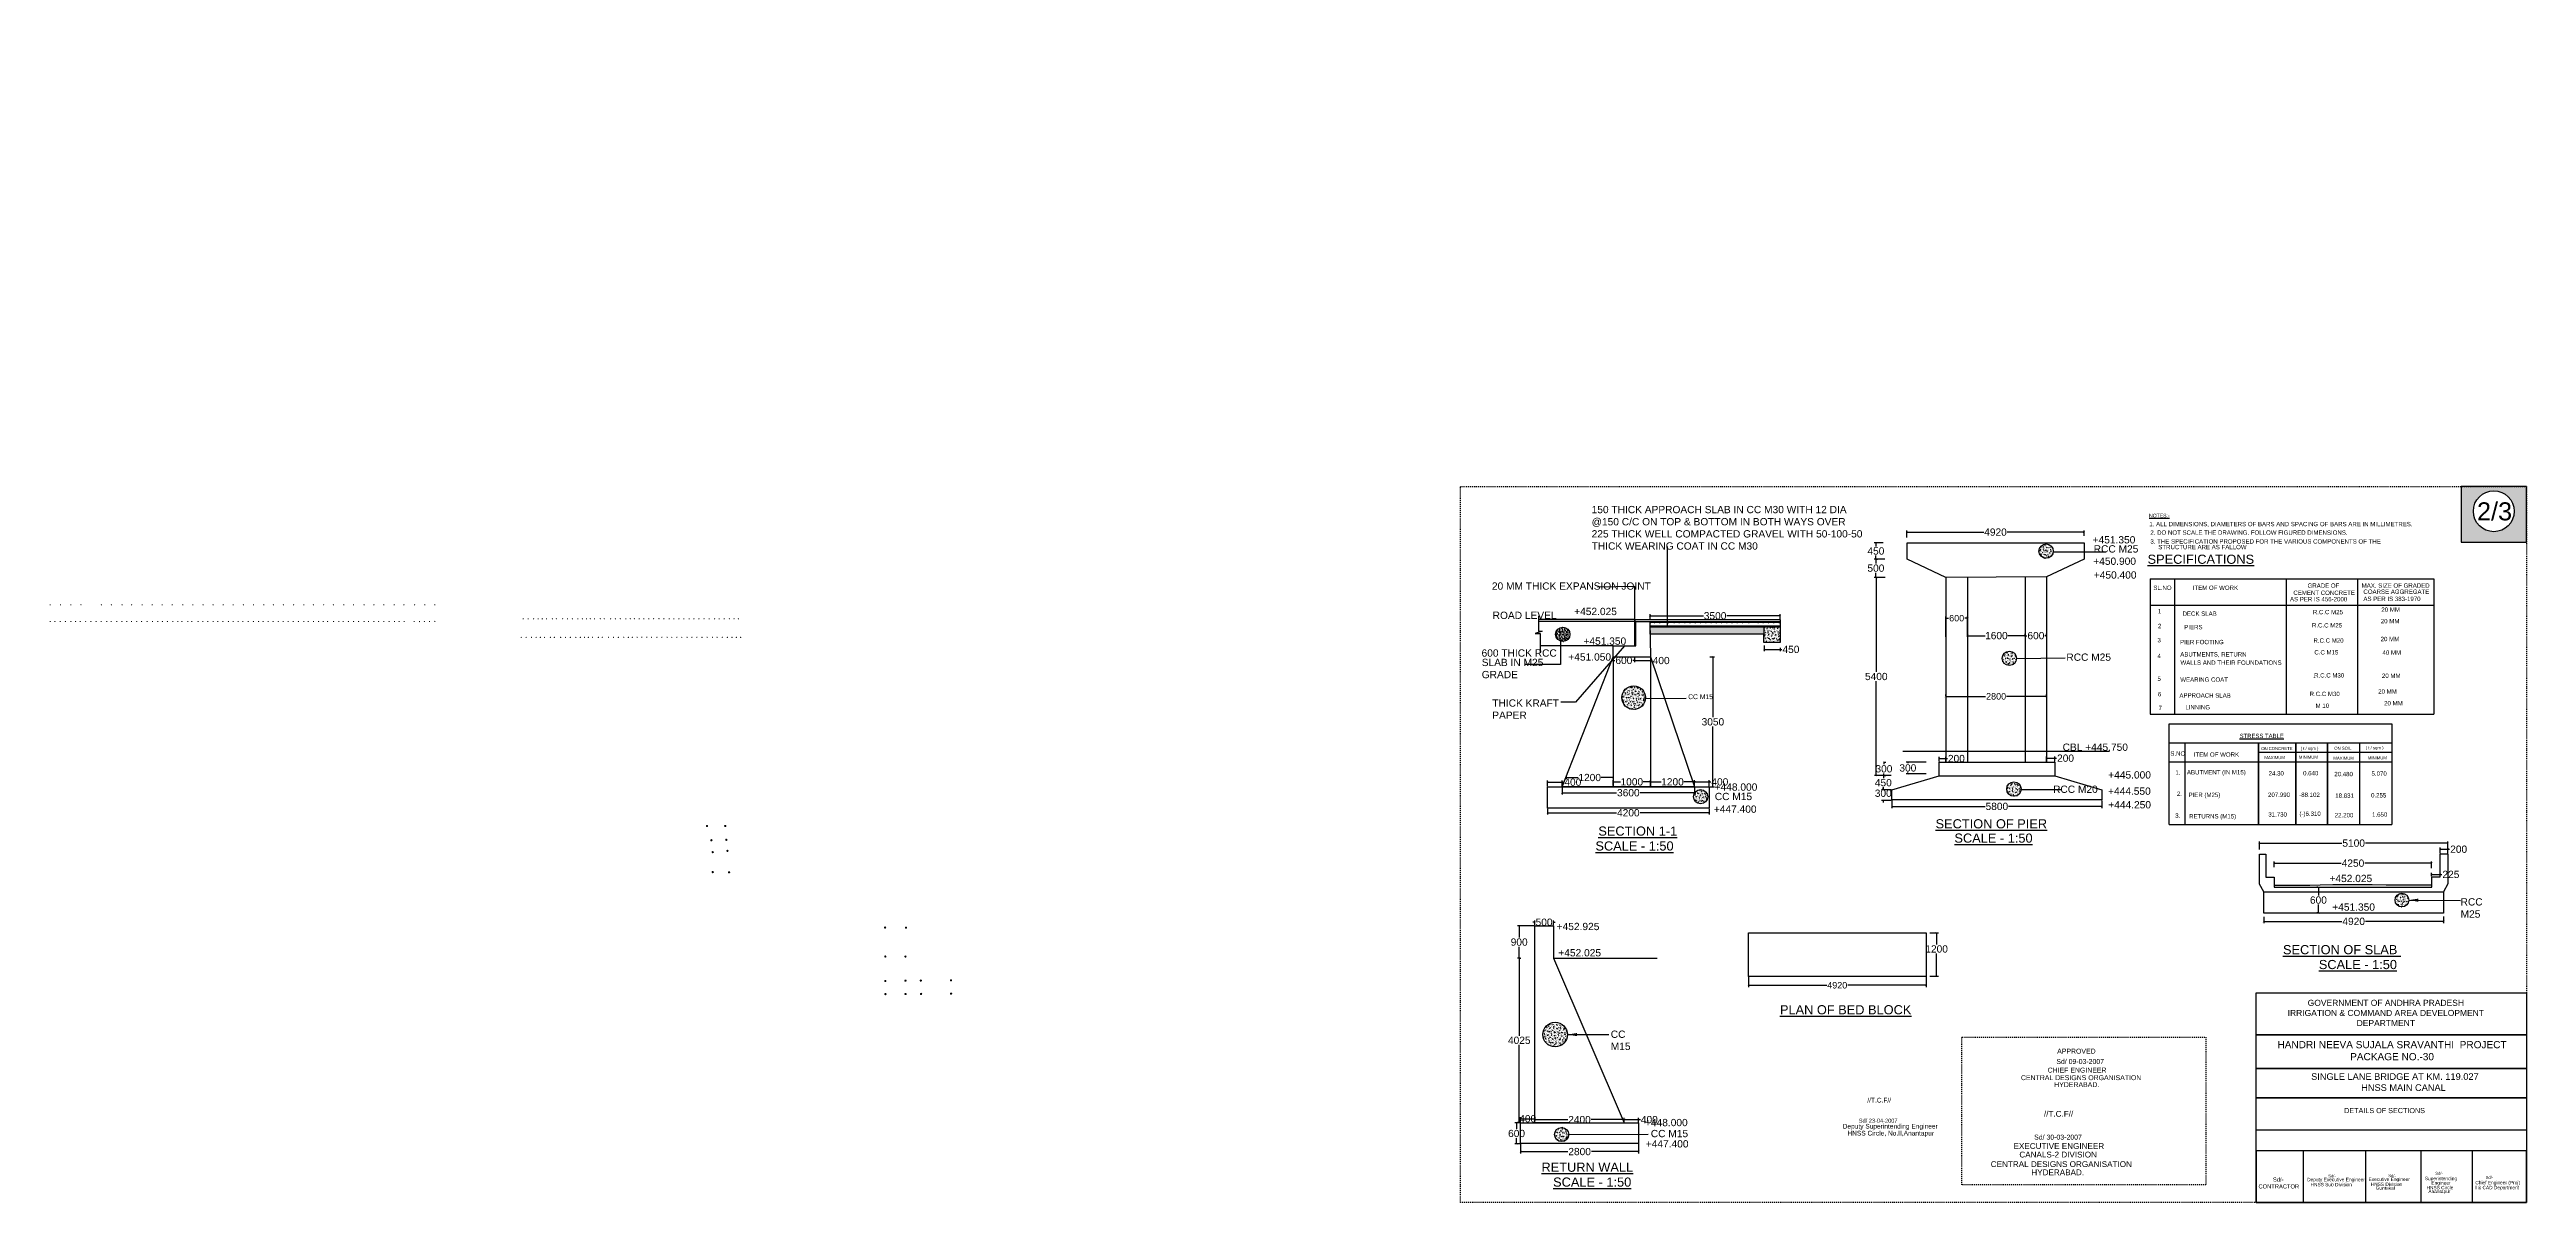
# Model space of a CAD drawing. Header units: inches. Extents: x 334 to 11487, y 360 to 10656.
# Drawn here: x 334 to 589.8, y 359.8 to 478.9 of the extents above; entities outside this region: 1.
import ezdxf

# ---------------------------------------------------------------- set-up
doc = ezdxf.new("R2010")
doc.units = ezdxf.units.IN
doc.header["$MEASUREMENT"] = 0
doc.linetypes.add('DASHDOT', pattern=[1, 0.5, -0.25, 0, -0.25])
doc.linetypes.add('HIDDEN', pattern=[9.525, 6.35, -3.175])
for name, color, linetype in [('DIMENSION', 255, 'Continuous'), ('DRAWING', 2, 'Continuous'), ('HATCH', 7, 'Continuous'), ('TEXT', 255, 'Continuous')]:
    doc.layers.add(name, color=color, linetype=linetype)
doc.styles.get("Standard").update_dxf_attribs({"font": 'arial.ttf'})
doc.styles.add('TIMES NEW ROMAN', font='times.ttf')
doc.dimstyles.new('dig', dxfattribs={"dimtxt": 0.1875, "dimasz": 0.18, "dimexe": 0.18, "dimexo": 0.0625, "dimgap": 0.09, "dimtad": 0, "dimtih": 1, "dimtoh": 1, "dimdec": 4, "dimzin": 0, "dimdsep": 46, "dimtxsty": 'Standard', "dimblk": 'ARCHTICK', "dimcen": 0.09, "dimadec": 0, "dimazin": 0, "dimtfac": 1, "dimtdec": 4, "dimtofl": 0, "dimtmove": 0, "dimatfit": 3, "dimldrblk": 'ARCHTICK', "dimfxl": 1, "dimtolj": 1, "dimtzin": 0, "dimarcsym": 0})
doc.dimstyles.new('ISO-25', dxfattribs={"dimtxt": 0.636364, "dimasz": 1, "dimexe": 1.25, "dimexo": 0.625, "dimtad": 0, "dimtih": 1, "dimtoh": 1, "dimlfac": 100, "dimtxsty": 'TIMES NEW ROMAN', "dimcen": 2.5, "dimadec": 0, "dimazin": 0, "dimtfac": 1, "dimtmove": 0, "dimatfit": 3, "dimfxl": 1, "dimarcsym": 0})
picture_1 = doc.add_image_def('image1.jpg', size_in_pixel=(6644, 4788))
pattern_1 = [(50, (8.365924923, 0.63606663), (7.172601826e-05, -6.275213498e-06), [7.5e-06, -8.25e-05]), (355, (8.36592492, 0.63606663), (-1.3875133361e-05, 7.521921337e-05), [6e-06, -6.6e-05]), (100.45144446, (8.3659309, 0.63606611), (5.7850884673e-05, 6.8943999097e-05), [6.3740192e-06, -7.01142112e-05]), (46.1842, (8.36592492, 0.63608663), (0.000106724133067, -1.6551928079e-05), [1.125e-05, -0.00012375]), (96.63563549, (8.36593382, 0.63608525), (9.3466194567e-05, 9.7411860077e-05), [9.5610342e-06, -0.000105171376]), (351.18416399, (8.36592492, 0.63608663), (9.3466194505e-05, 9.7411860027e-05), [9e-06, -9.90000001e-05]), (21, (8.365934923, 0.63608163), (5.9690705212e-05, -4.02618890665e-05), [7.5e-06, -8.25e-05]), (326, (8.36593492, 0.63608163), (2.4331533192e-05, 7.2515004505e-05), [6e-06, -6.6e-05]), (71.45144474, (8.3659399, 0.636078276), (8.4022237673e-05, 3.2253115281e-05), [6.374019e-06, -7.01142112e-05]), (37.5, (8.365924923, 0.636066631), (1.2159855317e-06, 3.32893853831e-05), [0, -6.52e-05, 0, -6.7e-05, 0, -6.625e-05]), (7.5, (8.365924923, 0.63606663), (2.63069537442e-05, 3.94411711882e-05), [0, -3.82e-05, 0, -6.37e-05, 0, -2.525e-05]), (327.5, (8.365902623, 0.63606663), (5.33822436172e-05, -2.2554871734e-06), [0, -2.5e-05, 0, -7.8e-05, 0, -0.0001035]), (317.5, (8.365892623, 0.63606663), (5.83186169342e-05, 1.00104982332e-05), [0, -3.25e-05, 0, -5.18e-05, 0, -7.35e-05])]
pattern_2 = [(50, (150.11083, 114.83422), (0.3586301, -0.03137607), [0.0375, -0.4125]), (355, (150.11083, 114.83422), (-0.06937567, 0.37609607), [0.03, -0.33]), (100.4514, (150.1407, 114.8316), (0.2892547, 0.34471977), [0.0318701, -0.35057106]), (46.1842, (150.11083, 114.9342), (0.53362052, -0.0827595), [0.05625, -0.61875]), (96.6356, (150.1553, 114.9273), (0.46733135, 0.48705894), [0.04780514, -0.5258565]), (351.1842, (150.11083, 114.9342), (0.467331, 0.4870593), [0.045, -0.495]), (21, (150.16083, 114.90922), (0.29845353, -0.20130945), [0.0375, -0.4125]), (326, (150.16083, 114.90922), (0.12165767, 0.36257502), [0.03, -0.33]), (71.4514, (150.1857, 114.89245), (0.42011131, 0.16126525), [0.0318701, -0.35057106]), (37.5, (150.11083, 114.83422), (0.006079928, 0.166446927), [0, -0.326, 0, -0.335, 0, -0.33125]), (7.5, (150.11083, 114.83422), (0.13153477, 0.197205856), [0, -0.191, 0, -0.3185, 0, -0.12625]), (327.5, (149.99933, 114.83422), (0.266911218, -0.011277436), [0, -0.125, 0, -0.39, 0, -0.5175]), (317.5, (149.94933, 114.83422), (0.29159308, 0.05005249), [0, -0.1625, 0, -0.259, 0, -0.3675])]
pattern_3 = [(50, (-3682.38783, -2310.89719), (0.1191491726, -0.010424202), [0.0124587816, -0.1370465973]), (355, (-3682.38783, -2310.89719), (-0.0230489674, 0.1249519666), [0.0099670253, -0.109637278]), (100.4514, (-3682.3779, -2310.89806), (0.0961002937, 0.1145276888), [0.0105883347, -0.1164716857]), (46.1842, (-3682.38783, -2310.86396), (0.177286975, -0.0274955366), [0.0186881724, -0.205569896]), (96.6356, (-3682.37305, -2310.86626), (0.1552634466, 0.161817624), [0.0158825026, -0.1747075006]), (351.1842, (-3682.38783, -2310.86396), (0.15526332, 0.161817745), [0.014950538, -0.164455917]), (21, (-3682.37121, -2310.87227), (0.0991564611, -0.0668818776), [0.0124587816, -0.1370465973]), (326, (-3682.37121, -2310.87227), (0.0404188343, 0.1204598136), [0.0099670253, -0.109637278]), (71.4514, (-3682.36295, -2310.87784), (0.139575336, 0.0535778268), [0.0105883347, -0.1164716857]), (37.5, (-3682.387826, -2310.89719), (0.00201995975, 0.0552993575), [0, -0.1083083412, 0, -0.1112984487, 0, -0.1100525706]), (7.5, (-3682.387826, -2310.89719), (0.0437003454, 0.0655185249), [0, -0.0634567275, 0, -0.1058165848, 0, -0.0419445646]), (327.5, (-3682.42487, -2310.89719), (0.08867702843, -0.0037467496), [0, -0.0415292719, 0, -0.1295713284, 0, -0.1719311857]), (317.5, (-3682.44148, -2310.89719), (0.096877188, 0.0166291481), [0, -0.0539880535, 0, -0.0860486514, 0, -0.1220960594])]

# ---------------------------------------------------------------- blocks, each defined once
blk = doc.blocks.new('_ArchTick')
at = {"color": 0, "linetype": 'ByBlock', "const_width": 0.15}
blk.add_lwpolyline([(-0.5, -0.5), (0.5, 0.5)], dxfattribs=at)
blk = doc.blocks.new('*D12')
at = {"layer": 'Defpoints', "color": 0, "ltscale": 0.02, "transparency": 16777216}
for p in [(509.45, 383.19), (527.8, 383.19), (527.8, 382.26)]:
    blk.add_point(p, dxfattribs=at)
at = {"layer": 'DIMENSION', "color": 0, "lineweight": -2, "ltscale": 0.02, "transparency": 16777216}
for p, q in [((509.45, 383.12), (509.45, 382.08)), ((509.45, 382.26), (517.53, 382.26)), ((527.8, 382.26), (519.72, 382.26)), ((527.8, 383.12), (527.8, 382.08))]:
    blk.add_line(p, q, dxfattribs=at)
at = {"layer": 'DIMENSION', "color": 0, "lineweight": -2, "ltscale": 0.02, "transparency": 16777216, "xscale": 0.18, "yscale": 0.18, "zscale": 0.18, "rotation": 180}
blk.add_blockref('_ArchTick', (509.45, 382.26), dxfattribs=at)
at = {"layer": 'DIMENSION', "color": 0, "lineweight": -2, "ltscale": 0.02, "transparency": 16777216, "xscale": 0.18, "yscale": 0.18, "zscale": 0.18}
blk.add_blockref('_ArchTick', (527.8, 382.26), dxfattribs=at)
at = {"layer": 'DIMENSION', "color": 0, "ltscale": 0.02, "transparency": 16777216, "insert": (518.62, 382.26), "char_height": 0.25, "attachment_point": 5}
blk.add_mtext('\\A1;{\\H2.6667x;4920}', dxfattribs=at)
blk = doc.blocks.new('*D13')
at = {"layer": 'Defpoints', "color": 0, "ltscale": 0.02, "transparency": 16777216}
for p in [(485.93, 365.94), (498.11, 365.94), (498.11, 365.09)]:
    blk.add_point(p, dxfattribs=at)
at = {"layer": 'DIMENSION', "color": 0, "lineweight": -2, "ltscale": 0.02, "transparency": 16777216}
for p, q in [((485.93, 365.88), (485.93, 364.91)), ((498.11, 365.88), (498.11, 364.91)), ((485.93, 365.09), (490.81, 365.09)), ((498.11, 365.09), (493.24, 365.09))]:
    blk.add_line(p, q, dxfattribs=at)
at = {"layer": 'DIMENSION', "color": 0, "lineweight": -2, "ltscale": 0.02, "transparency": 16777216, "xscale": 0.18, "yscale": 0.18, "zscale": 0.18, "rotation": 180}
blk.add_blockref('_ArchTick', (485.93, 365.09), dxfattribs=at)
at = {"layer": 'DIMENSION', "color": 0, "lineweight": -2, "ltscale": 0.02, "transparency": 16777216, "xscale": 0.18, "yscale": 0.18, "zscale": 0.18}
blk.add_blockref('_ArchTick', (498.11, 365.09), dxfattribs=at)
at = {"layer": 'DIMENSION', "color": 0, "ltscale": 0.02, "transparency": 16777216, "insert": (492.02, 365.09), "char_height": 0.75, "attachment_point": 5}
blk.add_mtext('\\A1;2800', dxfattribs=at)
blk = doc.blocks.new('*D14')
at = {"layer": 'Defpoints', "color": 0, "ltscale": 0.02, "transparency": 16777216}
for p in [(487.38, 368.48), (485.93, 368.05), (487.38, 368.05)]:
    blk.add_point(p, dxfattribs=at)
at = {"layer": 'DIMENSION', "color": 0, "lineweight": -2, "ltscale": 0.02, "transparency": 16777216}
for p, q in [((485.93, 368.11), (485.93, 368.66)), ((485.93, 368.48), (487.38, 368.48)), ((487.38, 368.11), (487.38, 368.66))]:
    blk.add_line(p, q, dxfattribs=at)
at = {"layer": 'DIMENSION', "color": 0, "lineweight": -2, "ltscale": 0.02, "transparency": 16777216, "xscale": 0.18, "yscale": 0.18, "zscale": 0.18, "rotation": 180}
blk.add_blockref('_ArchTick', (485.93, 368.48), dxfattribs=at)
at = {"layer": 'DIMENSION', "color": 0, "lineweight": -2, "ltscale": 0.02, "transparency": 16777216, "xscale": 0.18, "yscale": 0.18, "zscale": 0.18}
blk.add_blockref('_ArchTick', (487.38, 368.48), dxfattribs=at)
at = {"layer": 'DIMENSION', "color": 0, "ltscale": 0.02, "transparency": 16777216, "insert": (486.66, 368.48), "char_height": 0.75, "attachment_point": 5}
blk.add_mtext('\\A1;400', dxfattribs=at)
blk = doc.blocks.new('*D15')
at = {"layer": 'Defpoints', "color": 0, "ltscale": 0.02, "transparency": 16777216}
for p in [(498.11, 368.39), (496.63, 368.05), (498.11, 368.05)]:
    blk.add_point(p, dxfattribs=at)
at = {"layer": 'DIMENSION', "color": 0, "lineweight": -2, "ltscale": 0.02, "transparency": 16777216}
for p, q in [((496.63, 368.11), (496.63, 368.57)), ((496.63, 368.39), (498.11, 368.39)), ((498.11, 368.11), (498.11, 368.57)), ((498.11, 368.39), (498.29, 368.39))]:
    blk.add_line(p, q, dxfattribs=at)
at = {"layer": 'DIMENSION', "color": 0, "lineweight": -2, "ltscale": 0.02, "transparency": 16777216, "xscale": 0.18, "yscale": 0.18, "zscale": 0.18, "rotation": 180}
blk.add_blockref('_ArchTick', (496.63, 368.39), dxfattribs=at)
at = {"layer": 'DIMENSION', "color": 0, "lineweight": -2, "ltscale": 0.02, "transparency": 16777216, "xscale": 0.18, "yscale": 0.18, "zscale": 0.18}
blk.add_blockref('_ArchTick', (498.11, 368.39), dxfattribs=at)
at = {"layer": 'DIMENSION', "color": 0, "ltscale": 0.02, "transparency": 16777216, "insert": (499.22, 368.39), "char_height": 0.75, "attachment_point": 5}
blk.add_mtext('\\A1;400', dxfattribs=at)
blk = doc.blocks.new('*D16')
at = {"layer": 'Defpoints', "color": 0, "ltscale": 0.02, "transparency": 16777216}
for p in [(496.63, 368.39), (487.38, 368.11), (496.63, 368.05)]:
    blk.add_point(p, dxfattribs=at)
at = {"layer": 'DIMENSION', "color": 0, "lineweight": -2, "ltscale": 0.02, "transparency": 16777216}
for p, q in [((487.38, 368.17), (487.38, 368.57)), ((487.38, 368.39), (490.79, 368.39)), ((496.63, 368.39), (493.22, 368.39)), ((496.63, 368.11), (496.63, 368.57))]:
    blk.add_line(p, q, dxfattribs=at)
at = {"layer": 'DIMENSION', "color": 0, "lineweight": -2, "ltscale": 0.02, "transparency": 16777216, "xscale": 0.18, "yscale": 0.18, "zscale": 0.18, "rotation": 180}
blk.add_blockref('_ArchTick', (487.38, 368.39), dxfattribs=at)
at = {"layer": 'DIMENSION', "color": 0, "lineweight": -2, "ltscale": 0.02, "transparency": 16777216, "xscale": 0.18, "yscale": 0.18, "zscale": 0.18}
blk.add_blockref('_ArchTick', (496.63, 368.39), dxfattribs=at)
at = {"layer": 'DIMENSION', "color": 0, "ltscale": 0.02, "transparency": 16777216, "insert": (492.01, 368.39), "char_height": 0.75, "attachment_point": 5}
blk.add_mtext('\\A1;2400', dxfattribs=at)
blk = doc.blocks.new('*D17')
at = {"layer": 'Defpoints', "color": 0, "ltscale": 0.02, "transparency": 16777216}
for p in [(485.79, 385.05), (485.93, 385.05), (485.93, 368.11)]:
    blk.add_point(p, dxfattribs=at)
at = {"layer": 'DIMENSION', "color": 0, "lineweight": -2, "ltscale": 0.02, "transparency": 16777216}
for p, q in [((485.87, 385.05), (485.61, 385.05)), ((485.79, 385.05), (485.79, 377.05)), ((485.79, 368.11), (485.79, 376.11)), ((485.87, 368.11), (485.61, 368.11))]:
    blk.add_line(p, q, dxfattribs=at)
at = {"layer": 'DIMENSION', "color": 0, "lineweight": -2, "ltscale": 0.02, "transparency": 16777216, "xscale": 0.18, "yscale": 0.18, "zscale": 0.18}
for p, rotation in [((485.79, 385.05), 90), ((485.79, 368.11), 270)]:
    blk.add_blockref('_ArchTick', p, dxfattribs=dict(at, rotation=rotation))
at = {"layer": 'DIMENSION', "color": 0, "ltscale": 0.02, "transparency": 16777216, "insert": (485.79, 376.58), "char_height": 0.75, "attachment_point": 5}
blk.add_mtext('\\A1;4025', dxfattribs=at)
blk = doc.blocks.new('*D18')
at = {"layer": 'Defpoints', "color": 0, "ltscale": 0.02, "transparency": 16777216}
for p in [(487.38, 388.4), (485.74, 385.05), (485.78, 385.05)]:
    blk.add_point(p, dxfattribs=at)
at = {"layer": 'DIMENSION', "color": 0, "lineweight": -2, "ltscale": 0.02, "transparency": 16777216}
for p, q in [((487.32, 388.4), (485.6, 388.4)), ((485.78, 388.4), (485.78, 387.2)), ((485.78, 385.05), (485.78, 386.25)), ((485.8, 385.05), (485.96, 385.05))]:
    blk.add_line(p, q, dxfattribs=at)
at = {"layer": 'DIMENSION', "color": 0, "lineweight": -2, "ltscale": 0.02, "transparency": 16777216, "xscale": 0.18, "yscale": 0.18, "zscale": 0.18}
for p, rotation in [((485.78, 388.4), 90), ((485.78, 385.05), 270)]:
    blk.add_blockref('_ArchTick', p, dxfattribs=dict(at, rotation=rotation))
at = {"layer": 'DIMENSION', "color": 0, "ltscale": 0.02, "transparency": 16777216, "insert": (485.78, 386.72), "char_height": 0.75, "attachment_point": 5}
blk.add_mtext('\\A1;900', dxfattribs=at)
blk = doc.blocks.new('*D19')
at = {"layer": 'Defpoints', "color": 0, "ltscale": 0.02, "transparency": 16777216}
for p in [(489.31, 388.77), (487.38, 388.4), (489.31, 388.4)]:
    blk.add_point(p, dxfattribs=at)
at = {"layer": 'DIMENSION', "color": 0, "lineweight": -2, "ltscale": 0.02, "transparency": 16777216}
for p, q in [((487.38, 388.77), (487.2, 388.77)), ((487.38, 388.46), (487.38, 388.95)), ((489.31, 388.46), (489.31, 388.95)), ((489.31, 388.77), (489.49, 388.77))]:
    blk.add_line(p, q, dxfattribs=at)
at = {"layer": 'DIMENSION', "color": 0, "lineweight": -2, "ltscale": 0.02, "transparency": 16777216, "xscale": 0.18, "yscale": 0.18, "zscale": 0.18}
blk.add_blockref('_ArchTick', (487.38, 388.77), dxfattribs=at)
at = {"layer": 'DIMENSION', "color": 0, "lineweight": -2, "ltscale": 0.02, "transparency": 16777216, "xscale": 0.18, "yscale": 0.18, "zscale": 0.18, "rotation": 180}
blk.add_blockref('_ArchTick', (489.31, 388.77), dxfattribs=at)
at = {"layer": 'DIMENSION', "color": 0, "ltscale": 0.02, "transparency": 16777216, "insert": (488.35, 388.77), "char_height": 0.75, "attachment_point": 5}
blk.add_mtext('\\A1;500', dxfattribs=at)
blk = doc.blocks.new('*D20')
at = {"layer": 'Defpoints', "color": 0, "ltscale": 0.02, "transparency": 16777216}
for p in [(524.26, 401.39), (545.95, 401.39), (545.95, 400.73)]:
    blk.add_point(p, dxfattribs=at)
at = {"layer": 'DIMENSION', "color": 0, "lineweight": -2, "ltscale": 0.02, "transparency": 16777216}
for p, q in [((524.26, 401.33), (524.26, 400.55)), ((524.26, 400.73), (533.89, 400.73)), ((545.95, 400.73), (536.31, 400.73)), ((545.95, 401.33), (545.95, 400.55))]:
    blk.add_line(p, q, dxfattribs=at)
at = {"layer": 'DIMENSION', "color": 0, "lineweight": -2, "ltscale": 0.02, "transparency": 16777216, "xscale": 0.18, "yscale": 0.18, "zscale": 0.18, "rotation": 180}
blk.add_blockref('_ArchTick', (524.26, 400.73), dxfattribs=at)
at = {"layer": 'DIMENSION', "color": 0, "lineweight": -2, "ltscale": 0.02, "transparency": 16777216, "xscale": 0.18, "yscale": 0.18, "zscale": 0.18}
blk.add_blockref('_ArchTick', (545.95, 400.73), dxfattribs=at)
at = {"layer": 'DIMENSION', "color": 0, "ltscale": 0.02, "transparency": 16777216, "insert": (535.1, 400.73), "char_height": 0.75, "attachment_point": 5}
blk.add_mtext('\\A1;5800', dxfattribs=at)
blk = doc.blocks.new('*D21')
at = {"layer": 'Defpoints', "color": 0, "ltscale": 0.02, "transparency": 16777216}
for p in [(523.37, 402.46), (524.26, 402.46), (524.26, 401.33)]:
    blk.add_point(p, dxfattribs=at)
at = {"layer": 'DIMENSION', "color": 0, "lineweight": -2, "ltscale": 0.02, "transparency": 16777216}
for p, q in [((524.19, 402.46), (523.19, 402.46)), ((523.37, 402.46), (523.37, 402.64)), ((524.19, 401.33), (523.19, 401.33)), ((523.37, 401.33), (523.37, 401.15))]:
    blk.add_line(p, q, dxfattribs=at)
at = {"layer": 'DIMENSION', "color": 0, "lineweight": -2, "ltscale": 0.02, "transparency": 16777216, "xscale": 0.18, "yscale": 0.18, "zscale": 0.18}
for p, rotation in [((523.37, 402.46), 270), ((523.37, 401.33), 90)]:
    blk.add_blockref('_ArchTick', p, dxfattribs=dict(at, rotation=rotation))
at = {"layer": 'DIMENSION', "color": 0, "ltscale": 0.02, "transparency": 16777216, "insert": (523.37, 402.09), "char_height": 0.75, "attachment_point": 5}
blk.add_mtext('\\A1;300 ', dxfattribs=at)
blk = doc.blocks.new('*D22')
at = {"layer": 'Defpoints', "color": 0, "ltscale": 0.02, "transparency": 16777216}
for p in [(523.38, 403.91), (524.26, 403.91), (524.26, 402.46)]:
    blk.add_point(p, dxfattribs=at)
at = {"layer": 'DIMENSION', "color": 0, "lineweight": -2, "ltscale": 0.02, "transparency": 16777216}
for p, q in [((524.19, 403.91), (523.2, 403.91)), ((524.19, 402.46), (523.2, 402.46)), ((523.38, 403.91), (523.38, 403.65)), ((523.38, 402.46), (523.38, 402.71))]:
    blk.add_line(p, q, dxfattribs=at)
at = {"layer": 'DIMENSION', "color": 0, "lineweight": -2, "ltscale": 0.02, "transparency": 16777216, "xscale": 0.18, "yscale": 0.18, "zscale": 0.18}
for p, rotation in [((523.38, 403.91), 90), ((523.38, 402.46), 270)]:
    blk.add_blockref('_ArchTick', p, dxfattribs=dict(at, rotation=rotation))
at = {"layer": 'DIMENSION', "color": 0, "ltscale": 0.02, "transparency": 16777216, "insert": (523.38, 403.18), "char_height": 0.75, "attachment_point": 5}
blk.add_mtext('\\A1;450', dxfattribs=at)
blk = doc.blocks.new('*D23')
at = {"layer": 'Defpoints', "color": 0, "ltscale": 0.02, "transparency": 16777216}
for p in [(523.38, 405.31), (523.44, 405.31), (523.38, 403.91)]:
    blk.add_point(p, dxfattribs=at)
at = {"layer": 'DIMENSION', "color": 0, "lineweight": -2, "ltscale": 0.02, "transparency": 16777216}
for p, q in [((523.44, 405.31), (523.62, 405.31)), ((523.44, 405.31), (523.44, 405.08)), ((523.44, 403.91), (523.44, 404.14)), ((523.44, 403.91), (523.62, 403.91))]:
    blk.add_line(p, q, dxfattribs=at)
at = {"layer": 'DIMENSION', "color": 0, "lineweight": -2, "ltscale": 0.02, "transparency": 16777216, "xscale": 0.18, "yscale": 0.18, "zscale": 0.18}
for p, rotation in [((523.44, 405.31), 90), ((523.44, 403.91), 270)]:
    blk.add_blockref('_ArchTick', p, dxfattribs=dict(at, rotation=rotation))
at = {"layer": 'DIMENSION', "color": 0, "ltscale": 0.02, "transparency": 16777216, "insert": (523.44, 404.61), "char_height": 0.75, "attachment_point": 5}
blk.add_mtext('\\A1;300', dxfattribs=at)
blk = doc.blocks.new('*D24')
at = {"layer": 'Defpoints', "color": 0, "ltscale": 0.02, "transparency": 16777216}
for p in [(529.13, 405.31), (529.82, 405.67), (529.82, 405.31)]:
    blk.add_point(p, dxfattribs=at)
at = {"layer": 'DIMENSION', "color": 0, "lineweight": -2, "ltscale": 0.02, "transparency": 16777216}
for p, q in [((529.13, 405.38), (529.13, 405.85)), ((529.13, 405.67), (529.82, 405.67)), ((529.82, 405.38), (529.82, 405.85)), ((529.82, 405.67), (530, 405.67))]:
    blk.add_line(p, q, dxfattribs=at)
at = {"layer": 'DIMENSION', "color": 0, "lineweight": -2, "ltscale": 0.02, "transparency": 16777216, "xscale": 0.18, "yscale": 0.18, "zscale": 0.18, "rotation": 180}
blk.add_blockref('_ArchTick', (529.13, 405.67), dxfattribs=at)
at = {"layer": 'DIMENSION', "color": 0, "lineweight": -2, "ltscale": 0.02, "transparency": 16777216, "xscale": 0.18, "yscale": 0.18, "zscale": 0.18}
blk.add_blockref('_ArchTick', (529.82, 405.67), dxfattribs=at)
at = {"layer": 'DIMENSION', "color": 0, "ltscale": 0.02, "transparency": 16777216, "insert": (530.92, 405.67), "char_height": 0.75, "attachment_point": 5}
blk.add_mtext('\\A1;200', dxfattribs=at)
blk = doc.blocks.new('*D25')
at = {"layer": 'Defpoints', "color": 0, "ltscale": 0.02, "transparency": 16777216}
for p in [(540.23, 405.31), (541.09, 405.71), (541.09, 405.31)]:
    blk.add_point(p, dxfattribs=at)
at = {"layer": 'DIMENSION', "color": 0, "lineweight": -2, "ltscale": 0.02, "transparency": 16777216}
for p, q in [((540.23, 405.38), (540.23, 405.89)), ((540.23, 405.71), (541.09, 405.71)), ((541.09, 405.38), (541.09, 405.89)), ((541.09, 405.71), (541.27, 405.71))]:
    blk.add_line(p, q, dxfattribs=at)
at = {"layer": 'DIMENSION', "color": 0, "lineweight": -2, "ltscale": 0.02, "transparency": 16777216, "xscale": 0.18, "yscale": 0.18, "zscale": 0.18, "rotation": 180}
blk.add_blockref('_ArchTick', (540.23, 405.71), dxfattribs=at)
at = {"layer": 'DIMENSION', "color": 0, "lineweight": -2, "ltscale": 0.02, "transparency": 16777216, "xscale": 0.18, "yscale": 0.18, "zscale": 0.18}
blk.add_blockref('_ArchTick', (541.09, 405.71), dxfattribs=at)
at = {"layer": 'DIMENSION', "color": 0, "ltscale": 0.02, "transparency": 16777216, "insert": (542.19, 405.71), "char_height": 0.75, "attachment_point": 5}
blk.add_mtext('\\A1;200', dxfattribs=at)
blk = doc.blocks.new('*D26')
at = {"layer": 'Defpoints', "color": 0, "ltscale": 0.02, "transparency": 16777216}
for p in [(529.82, 412.09), (540.23, 412.09), (540.23, 412.09)]:
    blk.add_point(p, dxfattribs=at)
at = {"layer": 'DIMENSION', "color": 0, "lineweight": -2, "ltscale": 0.02, "transparency": 16777216}
for p, q in [((529.82, 412.15), (529.82, 412.27)), ((529.82, 412.09), (533.93, 412.09)), ((540.23, 412.09), (536.11, 412.09)), ((540.23, 412.15), (540.23, 412.27))]:
    blk.add_line(p, q, dxfattribs=at)
at = {"layer": 'DIMENSION', "color": 0, "lineweight": -2, "ltscale": 0.02, "transparency": 16777216, "xscale": 0.18, "yscale": 0.18, "zscale": 0.18, "rotation": 180}
blk.add_blockref('_ArchTick', (529.82, 412.09), dxfattribs=at)
at = {"layer": 'DIMENSION', "color": 0, "lineweight": -2, "ltscale": 0.02, "transparency": 16777216, "xscale": 0.18, "yscale": 0.18, "zscale": 0.18}
blk.add_blockref('_ArchTick', (540.23, 412.09), dxfattribs=at)
at = {"layer": 'DIMENSION', "color": 0, "ltscale": 0.02, "transparency": 16777216, "insert": (535.02, 412.09), "char_height": 0.25, "attachment_point": 5}
blk.add_mtext('\\A1;{\\H2.6667x;2800}', dxfattribs=at)
blk = doc.blocks.new('*D27')
at = {"layer": 'Defpoints', "color": 0, "ltscale": 0.02, "transparency": 16777216}
for p in [(532.08, 420.16), (529.82, 418.18), (532.08, 418.18)]:
    blk.add_point(p, dxfattribs=at)
at = {"layer": 'DIMENSION', "color": 0, "lineweight": -2, "ltscale": 0.02, "transparency": 16777216}
for p, q in [((529.82, 418.25), (529.82, 420.34)), ((529.82, 420.16), (530.12, 420.16)), ((532.08, 420.16), (531.78, 420.16)), ((532.08, 418.25), (532.08, 420.34))]:
    blk.add_line(p, q, dxfattribs=at)
at = {"layer": 'DIMENSION', "color": 0, "lineweight": -2, "ltscale": 0.02, "transparency": 16777216, "xscale": 0.18, "yscale": 0.18, "zscale": 0.18, "rotation": 180}
blk.add_blockref('_ArchTick', (529.82, 420.16), dxfattribs=at)
at = {"layer": 'DIMENSION', "color": 0, "lineweight": -2, "ltscale": 0.02, "transparency": 16777216, "xscale": 0.18, "yscale": 0.18, "zscale": 0.18}
blk.add_blockref('_ArchTick', (532.08, 420.16), dxfattribs=at)
at = {"layer": 'DIMENSION', "color": 0, "ltscale": 0.02, "transparency": 16777216, "insert": (530.95, 420.16), "char_height": 0.25, "attachment_point": 5}
blk.add_mtext('\\A1;{\\H2.6667x;600}', dxfattribs=at)
blk = doc.blocks.new('*D28')
at = {"layer": 'Defpoints', "color": 0, "ltscale": 0.02, "transparency": 16777216}
for p in [(522.65, 424.38), (523.63, 424.38), (523.44, 403.91)]:
    blk.add_point(p, dxfattribs=at)
at = {"layer": 'DIMENSION', "color": 0, "lineweight": -2, "ltscale": 0.02, "transparency": 16777216}
for p, q in [((523.57, 424.38), (522.47, 424.38)), ((522.65, 424.38), (522.65, 414.62)), ((522.65, 403.91), (522.65, 413.67)), ((523.38, 403.91), (522.47, 403.91))]:
    blk.add_line(p, q, dxfattribs=at)
at = {"layer": 'DIMENSION', "color": 0, "lineweight": -2, "ltscale": 0.02, "transparency": 16777216, "xscale": 0.18, "yscale": 0.18, "zscale": 0.18}
for p, rotation in [((522.65, 424.38), 90), ((522.65, 403.91), 270)]:
    blk.add_blockref('_ArchTick', p, dxfattribs=dict(at, rotation=rotation))
at = {"layer": 'DIMENSION', "color": 0, "ltscale": 0.02, "transparency": 16777216, "insert": (522.65, 414.14), "char_height": 0.75, "attachment_point": 5}
blk.add_mtext('\\A1;5400', dxfattribs=at)
blk = doc.blocks.new('*D29')
at = {"layer": 'Defpoints', "color": 0, "ltscale": 0.02, "transparency": 16777216}
for p in [(522.61, 426.27), (523.6, 426.27), (522.65, 424.38)]:
    blk.add_point(p, dxfattribs=at)
at = {"layer": 'DIMENSION', "color": 0, "lineweight": -2, "ltscale": 0.02, "transparency": 16777216}
for p, q in [((523.54, 426.27), (522.43, 426.27)), ((522.61, 426.27), (522.61, 425.8)), ((522.61, 424.38), (522.61, 424.85)), ((522.59, 424.38), (522.43, 424.38))]:
    blk.add_line(p, q, dxfattribs=at)
at = {"layer": 'DIMENSION', "color": 0, "lineweight": -2, "ltscale": 0.02, "transparency": 16777216, "xscale": 0.18, "yscale": 0.18, "zscale": 0.18}
for p, rotation in [((522.61, 426.27), 90), ((522.61, 424.38), 270)]:
    blk.add_blockref('_ArchTick', p, dxfattribs=dict(at, rotation=rotation))
at = {"layer": 'DIMENSION', "color": 0, "ltscale": 0.02, "transparency": 16777216, "insert": (522.61, 425.33), "char_height": 0.75, "attachment_point": 5}
blk.add_mtext('\\A1;500', dxfattribs=at)
blk = doc.blocks.new('*D30')
at = {"layer": 'Defpoints', "color": 0, "ltscale": 0.02, "transparency": 16777216}
for p in [(522.61, 427.94), (523.43, 427.94), (522.61, 426.27)]:
    blk.add_point(p, dxfattribs=at)
at = {"layer": 'DIMENSION', "color": 0, "lineweight": -2, "ltscale": 0.02, "transparency": 16777216}
for p, q in [((523.37, 427.94), (522.43, 427.94)), ((522.61, 427.94), (522.61, 427.58)), ((522.61, 426.27), (522.61, 426.63)), ((522.67, 426.27), (522.79, 426.27))]:
    blk.add_line(p, q, dxfattribs=at)
at = {"layer": 'DIMENSION', "color": 0, "lineweight": -2, "ltscale": 0.02, "transparency": 16777216, "xscale": 0.18, "yscale": 0.18, "zscale": 0.18}
for p, rotation in [((522.61, 427.94), 90), ((522.61, 426.27), 270)]:
    blk.add_blockref('_ArchTick', p, dxfattribs=dict(at, rotation=rotation))
at = {"layer": 'DIMENSION', "color": 0, "ltscale": 0.02, "transparency": 16777216, "insert": (522.61, 427.1), "char_height": 0.75, "attachment_point": 5}
blk.add_mtext('\\A1;450', dxfattribs=at)
blk = doc.blocks.new('*D31')
at = {"layer": 'Defpoints', "color": 0, "ltscale": 0.02, "transparency": 16777216}
for p in [(525.82, 428.44), (544.1, 429.05), (544.1, 428.62)]:
    blk.add_point(p, dxfattribs=at)
at = {"layer": 'DIMENSION', "color": 0, "lineweight": -2, "ltscale": 0.02, "transparency": 16777216}
for p, q in [((525.82, 428.51), (525.82, 429.23)), ((525.82, 429.05), (533.74, 429.05)), ((544.1, 429.05), (536.18, 429.05)), ((544.1, 428.68), (544.1, 429.23))]:
    blk.add_line(p, q, dxfattribs=at)
at = {"layer": 'DIMENSION', "color": 0, "lineweight": -2, "ltscale": 0.02, "transparency": 16777216, "xscale": 0.18, "yscale": 0.18, "zscale": 0.18, "rotation": 180}
blk.add_blockref('_ArchTick', (525.82, 429.05), dxfattribs=at)
at = {"layer": 'DIMENSION', "color": 0, "lineweight": -2, "ltscale": 0.02, "transparency": 16777216, "xscale": 0.18, "yscale": 0.18, "zscale": 0.18}
blk.add_blockref('_ArchTick', (544.1, 429.05), dxfattribs=at)
at = {"layer": 'DIMENSION', "color": 0, "ltscale": 0.02, "transparency": 16777216, "insert": (534.96, 429.05), "char_height": 0.75, "attachment_point": 5}
blk.add_mtext('\\A1;4920', dxfattribs=at)
blk = doc.blocks.new('*D32')
at = {"layer": 'Defpoints', "color": 0, "ltscale": 0.02, "transparency": 16777216}
for p in [(511.06, 417.4), (512.73, 417.18), (512.73, 416.94)]:
    blk.add_point(p, dxfattribs=at)
at = {"layer": 'DIMENSION', "color": 0, "lineweight": -2, "ltscale": 0.02, "transparency": 16777216}
for p, q in [((511.06, 417.34), (511.06, 416.76)), ((511.06, 416.94), (512.73, 416.94)), ((512.73, 417.11), (512.73, 416.76)), ((512.73, 416.94), (512.91, 416.94))]:
    blk.add_line(p, q, dxfattribs=at)
at = {"layer": 'DIMENSION', "color": 0, "lineweight": -2, "ltscale": 0.02, "transparency": 16777216, "xscale": 0.18, "yscale": 0.18, "zscale": 0.18, "rotation": 180}
blk.add_blockref('_ArchTick', (511.06, 416.94), dxfattribs=at)
at = {"layer": 'DIMENSION', "color": 0, "lineweight": -2, "ltscale": 0.02, "transparency": 16777216, "xscale": 0.18, "yscale": 0.18, "zscale": 0.18}
blk.add_blockref('_ArchTick', (512.73, 416.94), dxfattribs=at)
at = {"layer": 'DIMENSION', "color": 0, "ltscale": 0.02, "transparency": 16777216, "insert": (513.84, 416.94), "char_height": 0.75, "attachment_point": 5}
blk.add_mtext('\\A1;450', dxfattribs=at)
blk = doc.blocks.new('*D33')
at = {"layer": 'Defpoints', "color": 0, "ltscale": 0.02, "transparency": 16777216}
for p in [(488.71, 400.54), (505.39, 400.54), (505.39, 400.07)]:
    blk.add_point(p, dxfattribs=at)
at = {"layer": 'DIMENSION', "color": 0, "lineweight": -2, "ltscale": 0.02, "transparency": 16777216}
for p, q in [((488.71, 400.47), (488.71, 399.89)), ((488.71, 400.07), (495.83, 400.07)), ((505.39, 400.07), (498.27, 400.07)), ((505.39, 400.47), (505.39, 399.89))]:
    blk.add_line(p, q, dxfattribs=at)
at = {"layer": 'DIMENSION', "color": 0, "lineweight": -2, "ltscale": 0.02, "transparency": 16777216, "xscale": 0.18, "yscale": 0.18, "zscale": 0.18, "rotation": 180}
blk.add_blockref('_ArchTick', (488.71, 400.07), dxfattribs=at)
at = {"layer": 'DIMENSION', "color": 0, "lineweight": -2, "ltscale": 0.02, "transparency": 16777216, "xscale": 0.18, "yscale": 0.18, "zscale": 0.18}
blk.add_blockref('_ArchTick', (505.39, 400.07), dxfattribs=at)
at = {"layer": 'DIMENSION', "color": 0, "ltscale": 0.02, "transparency": 16777216, "insert": (497.05, 400.07), "char_height": 0.75, "attachment_point": 5}
blk.add_mtext('\\A1;4200', dxfattribs=at)
blk = doc.blocks.new('*D34')
at = {"layer": 'Defpoints', "color": 0, "ltscale": 0.02, "transparency": 16777216}
for p in [(490.21, 402.76), (503.89, 402.76), (503.89, 402.14)]:
    blk.add_point(p, dxfattribs=at)
at = {"layer": 'DIMENSION', "color": 0, "lineweight": -2, "ltscale": 0.02, "transparency": 16777216}
for p, q in [((490.21, 402.7), (490.21, 401.96)), ((490.21, 402.14), (495.84, 402.14)), ((503.89, 402.14), (498.26, 402.14)), ((503.89, 402.7), (503.89, 401.96))]:
    blk.add_line(p, q, dxfattribs=at)
at = {"layer": 'DIMENSION', "color": 0, "lineweight": -2, "ltscale": 0.02, "transparency": 16777216, "xscale": 0.18, "yscale": 0.18, "zscale": 0.18, "rotation": 180}
blk.add_blockref('_ArchTick', (490.21, 402.14), dxfattribs=at)
at = {"layer": 'DIMENSION', "color": 0, "lineweight": -2, "ltscale": 0.02, "transparency": 16777216, "xscale": 0.18, "yscale": 0.18, "zscale": 0.18}
blk.add_blockref('_ArchTick', (503.89, 402.14), dxfattribs=at)
at = {"layer": 'DIMENSION', "color": 0, "ltscale": 0.02, "transparency": 16777216, "insert": (497.05, 402.14), "char_height": 0.75, "attachment_point": 5}
blk.add_mtext('\\A1;3600', dxfattribs=at)
blk = doc.blocks.new('*D35')
at = {"layer": 'Defpoints', "color": 0, "ltscale": 0.02, "transparency": 16777216}
for p in [(488.71, 402.76), (490.21, 403.23), (490.21, 402.76)]:
    blk.add_point(p, dxfattribs=at)
at = {"layer": 'DIMENSION', "color": 0, "lineweight": -2, "ltscale": 0.02, "transparency": 16777216}
for p, q in [((488.71, 402.83), (488.71, 403.41)), ((488.71, 403.23), (490.21, 403.23)), ((490.21, 402.83), (490.21, 403.41)), ((490.21, 403.23), (490.39, 403.23))]:
    blk.add_line(p, q, dxfattribs=at)
at = {"layer": 'DIMENSION', "color": 0, "lineweight": -2, "ltscale": 0.02, "transparency": 16777216, "xscale": 0.18, "yscale": 0.18, "zscale": 0.18, "rotation": 180}
blk.add_blockref('_ArchTick', (488.71, 403.23), dxfattribs=at)
at = {"layer": 'DIMENSION', "color": 0, "lineweight": -2, "ltscale": 0.02, "transparency": 16777216, "xscale": 0.18, "yscale": 0.18, "zscale": 0.18}
blk.add_blockref('_ArchTick', (490.21, 403.23), dxfattribs=at)
at = {"layer": 'DIMENSION', "color": 0, "ltscale": 0.02, "transparency": 16777216, "insert": (491.32, 403.23), "char_height": 0.75, "attachment_point": 5}
blk.add_mtext('\\A1;400', dxfattribs=at)
blk = doc.blocks.new('*D36')
at = {"layer": 'Defpoints', "color": 0, "ltscale": 0.02, "transparency": 16777216}
for p in [(495.49, 402.83), (499.33, 403.26), (499.33, 402.76)]:
    blk.add_point(p, dxfattribs=at)
at = {"layer": 'DIMENSION', "color": 0, "lineweight": -2, "ltscale": 0.02, "transparency": 16777216}
for p, q in [((495.49, 402.89), (495.49, 403.44)), ((495.49, 403.26), (496.23, 403.26)), ((499.33, 403.26), (498.58, 403.26)), ((499.33, 402.83), (499.33, 403.44))]:
    blk.add_line(p, q, dxfattribs=at)
at = {"layer": 'DIMENSION', "color": 0, "lineweight": -2, "ltscale": 0.02, "transparency": 16777216, "xscale": 0.18, "yscale": 0.18, "zscale": 0.18, "rotation": 180}
blk.add_blockref('_ArchTick', (495.49, 403.26), dxfattribs=at)
at = {"layer": 'DIMENSION', "color": 0, "lineweight": -2, "ltscale": 0.02, "transparency": 16777216, "xscale": 0.18, "yscale": 0.18, "zscale": 0.18}
blk.add_blockref('_ArchTick', (499.33, 403.26), dxfattribs=at)
at = {"layer": 'DIMENSION', "color": 0, "ltscale": 0.02, "transparency": 16777216, "insert": (497.41, 403.26), "char_height": 0.75, "attachment_point": 5}
blk.add_mtext('\\A1;1000', dxfattribs=at)
blk = doc.blocks.new('*D37')
at = {"layer": 'Defpoints', "color": 0, "ltscale": 0.02, "transparency": 16777216}
for p in [(499.33, 402.76), (503.89, 403.26), (503.89, 402.76)]:
    blk.add_point(p, dxfattribs=at)
at = {"layer": 'DIMENSION', "color": 0, "lineweight": -2, "ltscale": 0.02, "transparency": 16777216}
for p, q in [((499.33, 402.83), (499.33, 403.44)), ((499.33, 403.26), (500.43, 403.26)), ((503.89, 403.26), (502.78, 403.26)), ((503.89, 402.83), (503.89, 403.44))]:
    blk.add_line(p, q, dxfattribs=at)
at = {"layer": 'DIMENSION', "color": 0, "lineweight": -2, "ltscale": 0.02, "transparency": 16777216, "xscale": 0.18, "yscale": 0.18, "zscale": 0.18, "rotation": 180}
blk.add_blockref('_ArchTick', (499.33, 403.26), dxfattribs=at)
at = {"layer": 'DIMENSION', "color": 0, "lineweight": -2, "ltscale": 0.02, "transparency": 16777216, "xscale": 0.18, "yscale": 0.18, "zscale": 0.18}
blk.add_blockref('_ArchTick', (503.89, 403.26), dxfattribs=at)
at = {"layer": 'DIMENSION', "color": 0, "ltscale": 0.02, "transparency": 16777216, "insert": (501.61, 403.26), "char_height": 0.75, "attachment_point": 5}
blk.add_mtext('\\A1;1200', dxfattribs=at)
blk = doc.blocks.new('*D38')
at = {"layer": 'Defpoints', "color": 0, "ltscale": 0.02, "transparency": 16777216}
for p in [(503.89, 402.83), (505.39, 403.26), (505.39, 402.76)]:
    blk.add_point(p, dxfattribs=at)
at = {"layer": 'DIMENSION', "color": 0, "lineweight": -2, "ltscale": 0.02, "transparency": 16777216}
for p, q in [((503.89, 402.89), (503.89, 403.44)), ((503.89, 403.26), (505.39, 403.26)), ((505.39, 402.83), (505.39, 403.44)), ((505.39, 403.26), (505.57, 403.26))]:
    blk.add_line(p, q, dxfattribs=at)
at = {"layer": 'DIMENSION', "color": 0, "lineweight": -2, "ltscale": 0.02, "transparency": 16777216, "xscale": 0.18, "yscale": 0.18, "zscale": 0.18, "rotation": 180}
blk.add_blockref('_ArchTick', (503.89, 403.26), dxfattribs=at)
at = {"layer": 'DIMENSION', "color": 0, "lineweight": -2, "ltscale": 0.02, "transparency": 16777216, "xscale": 0.18, "yscale": 0.18, "zscale": 0.18}
blk.add_blockref('_ArchTick', (505.39, 403.26), dxfattribs=at)
at = {"layer": 'DIMENSION', "color": 0, "ltscale": 0.02, "transparency": 16777216, "insert": (506.5, 403.26), "char_height": 0.75, "attachment_point": 5}
blk.add_mtext('\\A1;400', dxfattribs=at)
blk = doc.blocks.new('*D39')
at = {"layer": 'Defpoints', "color": 0, "ltscale": 0.02, "transparency": 16777216}
for p in [(505.39, 416.16), (505.78, 416.16), (505.39, 402.76)]:
    blk.add_point(p, dxfattribs=at)
at = {"layer": 'DIMENSION', "color": 0, "lineweight": -2, "ltscale": 0.02, "transparency": 16777216}
for p, q in [((505.45, 416.16), (505.96, 416.16)), ((505.78, 416.16), (505.78, 409.94)), ((505.78, 402.76), (505.78, 408.99)), ((505.45, 402.76), (505.96, 402.76))]:
    blk.add_line(p, q, dxfattribs=at)
at = {"layer": 'DIMENSION', "color": 0, "lineweight": -2, "ltscale": 0.02, "transparency": 16777216, "xscale": 0.18, "yscale": 0.18, "zscale": 0.18}
for p, rotation in [((505.78, 416.16), 90), ((505.78, 402.76), 270)]:
    blk.add_blockref('_ArchTick', p, dxfattribs=dict(at, rotation=rotation))
at = {"layer": 'DIMENSION', "color": 0, "ltscale": 0.02, "transparency": 16777216, "insert": (505.78, 409.46), "char_height": 0.75, "attachment_point": 5}
blk.add_mtext('\\A1;3050', dxfattribs=at)
blk = doc.blocks.new('*D40')
at = {"layer": 'Defpoints', "color": 0, "ltscale": 0.02, "transparency": 16777216}
for p in [(499.29, 420.03), (512.73, 420.41), (512.73, 420.03)]:
    blk.add_point(p, dxfattribs=at)
at = {"layer": 'DIMENSION', "color": 0, "lineweight": -2, "ltscale": 0.02, "transparency": 16777216}
for p, q in [((499.29, 420.09), (499.29, 420.59)), ((499.29, 420.41), (504.8, 420.41)), ((512.73, 420.41), (507.22, 420.41)), ((512.73, 420.09), (512.73, 420.59))]:
    blk.add_line(p, q, dxfattribs=at)
at = {"layer": 'DIMENSION', "color": 0, "lineweight": -2, "ltscale": 0.02, "transparency": 16777216, "xscale": 0.18, "yscale": 0.18, "zscale": 0.18, "rotation": 180}
blk.add_blockref('_ArchTick', (499.29, 420.41), dxfattribs=at)
at = {"layer": 'DIMENSION', "color": 0, "lineweight": -2, "ltscale": 0.02, "transparency": 16777216, "xscale": 0.18, "yscale": 0.18, "zscale": 0.18}
blk.add_blockref('_ArchTick', (512.73, 420.41), dxfattribs=at)
at = {"layer": 'DIMENSION', "color": 0, "ltscale": 0.02, "transparency": 16777216, "insert": (506.01, 420.41), "char_height": 0.75, "attachment_point": 5}
blk.add_mtext('\\A1;3500', dxfattribs=at)
blk = doc.blocks.new('*D41')
at = {"layer": 'Defpoints', "color": 0, "ltscale": 0.02, "transparency": 16777216}
for p in [(495.49, 416.16), (497.68, 416.16), (497.68, 415.8)]:
    blk.add_point(p, dxfattribs=at)
at = {"layer": 'DIMENSION', "color": 0, "lineweight": -2, "ltscale": 0.02, "transparency": 16777216}
for p, q in [((495.49, 416.1), (495.49, 415.62)), ((495.49, 415.8), (495.67, 415.8)), ((497.68, 415.8), (497.5, 415.8)), ((497.68, 416.1), (497.68, 415.62))]:
    blk.add_line(p, q, dxfattribs=at)
at = {"layer": 'DIMENSION', "color": 0, "lineweight": -2, "ltscale": 0.02, "transparency": 16777216, "xscale": 0.18, "yscale": 0.18, "zscale": 0.18, "rotation": 180}
blk.add_blockref('_ArchTick', (495.49, 415.8), dxfattribs=at)
at = {"layer": 'DIMENSION', "color": 0, "lineweight": -2, "ltscale": 0.02, "transparency": 16777216, "xscale": 0.18, "yscale": 0.18, "zscale": 0.18}
blk.add_blockref('_ArchTick', (497.68, 415.8), dxfattribs=at)
at = {"layer": 'DIMENSION', "color": 0, "ltscale": 0.02, "transparency": 16777216, "insert": (496.59, 415.8), "char_height": 0.75, "attachment_point": 5}
blk.add_mtext('\\A1;600', dxfattribs=at)
blk = doc.blocks.new('*D42')
at = {"layer": 'Defpoints', "color": 0, "ltscale": 0.02, "transparency": 16777216}
for p in [(497.68, 416.16), (499.33, 416.16), (499.33, 415.79)]:
    blk.add_point(p, dxfattribs=at)
at = {"layer": 'DIMENSION', "color": 0, "lineweight": -2, "ltscale": 0.02, "transparency": 16777216}
for p, q in [((497.68, 416.1), (497.68, 415.61)), ((497.68, 415.79), (499.33, 415.79)), ((499.33, 416.1), (499.33, 415.61)), ((499.33, 415.79), (499.51, 415.79))]:
    blk.add_line(p, q, dxfattribs=at)
at = {"layer": 'DIMENSION', "color": 0, "lineweight": -2, "ltscale": 0.02, "transparency": 16777216, "xscale": 0.18, "yscale": 0.18, "zscale": 0.18, "rotation": 180}
blk.add_blockref('_ArchTick', (497.68, 415.79), dxfattribs=at)
at = {"layer": 'DIMENSION', "color": 0, "lineweight": -2, "ltscale": 0.02, "transparency": 16777216, "xscale": 0.18, "yscale": 0.18, "zscale": 0.18}
blk.add_blockref('_ArchTick', (499.33, 415.79), dxfattribs=at)
at = {"layer": 'DIMENSION', "color": 0, "ltscale": 0.02, "transparency": 16777216, "insert": (500.44, 415.79), "char_height": 0.75, "attachment_point": 5}
blk.add_mtext('\\A1;400', dxfattribs=at)
blk = doc.blocks.new('*D62')
at = {"layer": 'Defpoints', "color": 0, "ltscale": 0.02, "transparency": 16777216}
for p in [(562.65, 389.4), (581.23, 389.43), (581.23, 388.86)]:
    blk.add_point(p, dxfattribs=at)
at = {"layer": 'DIMENSION', "color": 0, "lineweight": -2, "ltscale": 0.02, "transparency": 16777216}
for p, q in [((562.65, 389.34), (562.65, 388.68)), ((562.65, 388.86), (570.71, 388.86)), ((581.23, 388.86), (573.16, 388.86)), ((581.23, 389.37), (581.23, 388.68))]:
    blk.add_line(p, q, dxfattribs=at)
at = {"layer": 'DIMENSION', "color": 0, "lineweight": -2, "ltscale": 0.02, "transparency": 16777216, "xscale": 0.18, "yscale": 0.18, "zscale": 0.18, "rotation": 180}
blk.add_blockref('_ArchTick', (562.65, 388.86), dxfattribs=at)
at = {"layer": 'DIMENSION', "color": 0, "lineweight": -2, "ltscale": 0.02, "transparency": 16777216, "xscale": 0.18, "yscale": 0.18, "zscale": 0.18}
blk.add_blockref('_ArchTick', (581.23, 388.86), dxfattribs=at)
at = {"layer": 'DIMENSION', "color": 0, "ltscale": 0.02, "transparency": 16777216, "insert": (571.94, 388.86), "char_height": 0.75, "attachment_point": 5}
blk.add_mtext('\\A1;4920', dxfattribs=at)
blk = doc.blocks.new('*D65')
at = {"layer": 'Defpoints', "color": 0, "ltscale": 0.02, "transparency": 16777216}
for p in [(568.3, 392.39), (568.3, 389.73), (568.3, 389.73)]:
    blk.add_point(p, dxfattribs=at)
at = {"layer": 'DIMENSION', "color": 0, "lineweight": -2, "ltscale": 0.02, "transparency": 16777216}
for p, q in [((568.24, 392.39), (568.12, 392.39)), ((568.3, 392.39), (568.3, 391.53)), ((568.24, 389.73), (568.12, 389.73)), ((568.3, 389.73), (568.3, 390.59))]:
    blk.add_line(p, q, dxfattribs=at)
at = {"layer": 'DIMENSION', "color": 0, "lineweight": -2, "ltscale": 0.02, "transparency": 16777216, "xscale": 0.18, "yscale": 0.18, "zscale": 0.18}
for p, rotation in [((568.3, 392.39), 90), ((568.3, 389.73), 270)]:
    blk.add_blockref('_ArchTick', p, dxfattribs=dict(at, rotation=rotation))
at = {"layer": 'DIMENSION', "color": 0, "ltscale": 0.02, "transparency": 16777216, "insert": (568.3, 391.06), "char_height": 0.75, "attachment_point": 5}
blk.add_mtext('\\A1;600', dxfattribs=at)
blk = doc.blocks.new('*D66')
at = {"layer": 'Defpoints', "color": 0, "ltscale": 0.02, "transparency": 16777216}
for p in [(579.99, 393.47), (580.87, 393.71), (580.87, 393.47)]:
    blk.add_point(p, dxfattribs=at)
at = {"layer": 'DIMENSION', "color": 0, "lineweight": -2, "ltscale": 0.02, "transparency": 16777216}
for p, q in [((579.99, 393.53), (579.99, 393.89)), ((580.87, 393.53), (580.87, 393.89)), ((579.99, 393.71), (580.87, 393.71)), ((580.87, 393.71), (581.05, 393.71))]:
    blk.add_line(p, q, dxfattribs=at)
at = {"layer": 'DIMENSION', "color": 0, "lineweight": -2, "ltscale": 0.02, "transparency": 16777216, "xscale": 0.18, "yscale": 0.18, "zscale": 0.18, "rotation": 180}
blk.add_blockref('_ArchTick', (579.99, 393.71), dxfattribs=at)
at = {"layer": 'DIMENSION', "color": 0, "lineweight": -2, "ltscale": 0.02, "transparency": 16777216, "xscale": 0.18, "yscale": 0.18, "zscale": 0.18}
blk.add_blockref('_ArchTick', (580.87, 393.71), dxfattribs=at)
at = {"layer": 'DIMENSION', "color": 0, "ltscale": 0.02, "transparency": 16777216, "insert": (581.98, 393.71), "char_height": 0.75, "attachment_point": 5}
blk.add_mtext('\\A1;225', dxfattribs=at)
blk = doc.blocks.new('*D67')
at = {"layer": 'Defpoints', "color": 0, "ltscale": 0.02, "transparency": 16777216}
for p in [(580.87, 395.85), (581.67, 396.31), (581.67, 395.85)]:
    blk.add_point(p, dxfattribs=at)
at = {"layer": 'DIMENSION', "color": 0, "lineweight": -2, "ltscale": 0.02, "transparency": 16777216}
for p, q in [((580.87, 395.91), (580.87, 396.49)), ((581.67, 395.91), (581.67, 396.49)), ((580.87, 396.31), (581.67, 396.31)), ((581.67, 396.31), (581.85, 396.31))]:
    blk.add_line(p, q, dxfattribs=at)
at = {"layer": 'DIMENSION', "color": 0, "lineweight": -2, "ltscale": 0.02, "transparency": 16777216, "xscale": 0.18, "yscale": 0.18, "zscale": 0.18, "rotation": 180}
blk.add_blockref('_ArchTick', (580.87, 396.31), dxfattribs=at)
at = {"layer": 'DIMENSION', "color": 0, "lineweight": -2, "ltscale": 0.02, "transparency": 16777216, "xscale": 0.18, "yscale": 0.18, "zscale": 0.18}
blk.add_blockref('_ArchTick', (581.67, 396.31), dxfattribs=at)
at = {"layer": 'DIMENSION', "color": 0, "ltscale": 0.02, "transparency": 16777216, "insert": (582.78, 396.31), "char_height": 0.75, "attachment_point": 5}
blk.add_mtext('\\A1;200', dxfattribs=at)
blk = doc.blocks.new('*D63')
at = {"layer": 'Defpoints', "color": 0, "ltscale": 0.02, "transparency": 16777216}
for p in [(563.74, 394.4), (579.99, 394.87), (579.99, 394.29)]:
    blk.add_point(p, dxfattribs=at)
at = {"layer": 'DIMENSION', "color": 0, "lineweight": -2, "ltscale": 0.02, "transparency": 16777216}
for p, q in [((563.74, 394.46), (563.74, 395.05)), ((563.74, 394.87), (570.64, 394.87)), ((579.99, 394.87), (573.09, 394.87)), ((579.99, 394.35), (579.99, 395.05))]:
    blk.add_line(p, q, dxfattribs=at)
at = {"layer": 'DIMENSION', "color": 0, "lineweight": -2, "ltscale": 0.02, "transparency": 16777216, "xscale": 0.18, "yscale": 0.18, "zscale": 0.18, "rotation": 180}
blk.add_blockref('_ArchTick', (563.74, 394.87), dxfattribs=at)
at = {"layer": 'DIMENSION', "color": 0, "lineweight": -2, "ltscale": 0.02, "transparency": 16777216, "xscale": 0.18, "yscale": 0.18, "zscale": 0.18}
blk.add_blockref('_ArchTick', (579.99, 394.87), dxfattribs=at)
at = {"layer": 'DIMENSION', "color": 0, "ltscale": 0.02, "transparency": 16777216, "insert": (571.87, 394.87), "char_height": 0.75, "attachment_point": 5}
blk.add_mtext('\\A1;4250', dxfattribs=at)
blk = doc.blocks.new('*D64')
at = {"layer": 'Defpoints', "color": 0, "ltscale": 0.02, "transparency": 16777216}
for p in [(581.67, 396.94), (562.2, 396.22), (581.67, 396.31)]:
    blk.add_point(p, dxfattribs=at)
at = {"layer": 'DIMENSION', "color": 0, "lineweight": -2, "ltscale": 0.02, "transparency": 16777216}
for p, q in [((562.2, 396.28), (562.2, 397.12)), ((562.2, 396.94), (570.73, 396.94)), ((581.67, 396.94), (573.15, 396.94)), ((581.67, 396.37), (581.67, 397.12))]:
    blk.add_line(p, q, dxfattribs=at)
at = {"layer": 'DIMENSION', "color": 0, "lineweight": -2, "ltscale": 0.02, "transparency": 16777216, "xscale": 0.18, "yscale": 0.18, "zscale": 0.18, "rotation": 180}
blk.add_blockref('_ArchTick', (562.2, 396.94), dxfattribs=at)
at = {"layer": 'DIMENSION', "color": 0, "lineweight": -2, "ltscale": 0.02, "transparency": 16777216, "xscale": 0.18, "yscale": 0.18, "zscale": 0.18}
blk.add_blockref('_ArchTick', (581.67, 396.94), dxfattribs=at)
at = {"layer": 'DIMENSION', "color": 0, "ltscale": 0.02, "transparency": 16777216, "insert": (571.94, 396.94), "char_height": 0.75, "attachment_point": 5}
blk.add_mtext('\\A1;5100', dxfattribs=at)
blk = doc.blocks.new('*D68')
at = {"layer": 'Defpoints', "color": 0, "ltscale": 0.02, "transparency": 16777216}
for p in [(490.63, 403.81), (495.49, 403.81), (495.49, 403.71)]:
    blk.add_point(p, dxfattribs=at)
at = {"layer": 'DIMENSION', "color": 0, "lineweight": -2, "ltscale": 0.02, "transparency": 16777216}
for p, q in [((490.63, 403.75), (490.63, 403.53)), ((490.63, 403.71), (491.88, 403.71)), ((495.49, 403.71), (494.23, 403.71)), ((495.49, 403.75), (495.49, 403.53))]:
    blk.add_line(p, q, dxfattribs=at)
at = {"layer": 'DIMENSION', "color": 0, "lineweight": -2, "ltscale": 0.02, "transparency": 16777216, "xscale": 0.18, "yscale": 0.18, "zscale": 0.18, "rotation": 180}
blk.add_blockref('_ArchTick', (490.63, 403.71), dxfattribs=at)
at = {"layer": 'DIMENSION', "color": 0, "lineweight": -2, "ltscale": 0.02, "transparency": 16777216, "xscale": 0.18, "yscale": 0.18, "zscale": 0.18}
blk.add_blockref('_ArchTick', (495.49, 403.71), dxfattribs=at)
at = {"layer": 'DIMENSION', "color": 0, "ltscale": 0.02, "transparency": 16777216, "insert": (493.06, 403.71), "char_height": 0.75, "attachment_point": 5}
blk.add_mtext('\\A1;1200', dxfattribs=at)
blk = doc.blocks.new('*D69')
at = {"layer": 'Defpoints', "color": 0, "ltscale": 0.02, "transparency": 16777216}
for p in [(532.08, 418.37), (538.03, 418.37), (538.03, 418.36)]:
    blk.add_point(p, dxfattribs=at)
at = {"layer": 'DIMENSION', "color": 0, "lineweight": -2, "ltscale": 0.02, "transparency": 16777216}
for p, q in [((532.08, 418.36), (533.88, 418.36)), ((532.08, 418.31), (532.08, 418.18)), ((538.03, 418.36), (536.23, 418.36)), ((538.03, 418.31), (538.03, 418.18))]:
    blk.add_line(p, q, dxfattribs=at)
at = {"layer": 'DIMENSION', "color": 0, "lineweight": -2, "ltscale": 0.02, "transparency": 16777216, "xscale": 0.18, "yscale": 0.18, "zscale": 0.18, "rotation": 180}
blk.add_blockref('_ArchTick', (532.08, 418.36), dxfattribs=at)
at = {"layer": 'DIMENSION', "color": 0, "lineweight": -2, "ltscale": 0.02, "transparency": 16777216, "xscale": 0.18, "yscale": 0.18, "zscale": 0.18}
blk.add_blockref('_ArchTick', (538.03, 418.36), dxfattribs=at)
at = {"layer": 'DIMENSION', "color": 0, "ltscale": 0.02, "transparency": 16777216, "insert": (535.05, 418.36), "char_height": 0.75, "attachment_point": 5}
blk.add_mtext('\\A1;1600', dxfattribs=at)
blk = doc.blocks.new('*D70')
at = {"layer": 'Defpoints', "color": 0, "ltscale": 0.02, "transparency": 16777216}
for p in [(538.03, 418.36), (540.23, 418.36), (540.23, 418.36)]:
    blk.add_point(p, dxfattribs=at)
at = {"layer": 'DIMENSION', "color": 0, "lineweight": -2, "ltscale": 0.02, "transparency": 16777216}
for p, q in [((538.03, 418.42), (538.03, 418.54)), ((538.03, 418.36), (538.21, 418.36)), ((540.23, 418.36), (540.04, 418.36)), ((540.23, 418.42), (540.23, 418.54))]:
    blk.add_line(p, q, dxfattribs=at)
at = {"layer": 'DIMENSION', "color": 0, "lineweight": -2, "ltscale": 0.02, "transparency": 16777216, "xscale": 0.18, "yscale": 0.18, "zscale": 0.18, "rotation": 180}
blk.add_blockref('_ArchTick', (538.03, 418.36), dxfattribs=at)
at = {"layer": 'DIMENSION', "color": 0, "lineweight": -2, "ltscale": 0.02, "transparency": 16777216, "xscale": 0.18, "yscale": 0.18, "zscale": 0.18}
blk.add_blockref('_ArchTick', (540.23, 418.36), dxfattribs=at)
at = {"layer": 'DIMENSION', "color": 0, "ltscale": 0.02, "transparency": 16777216, "insert": (539.13, 418.36), "char_height": 0.75, "attachment_point": 5}
blk.add_mtext('\\A1;600', dxfattribs=at)
blk = doc.blocks.new('*D71')
at = {"layer": 'Defpoints', "color": 0, "ltscale": 0.02, "transparency": 16777216}
for p in [(485.51, 365.88), (485.93, 368.05), (485.93, 365.88)]:
    blk.add_point(p, dxfattribs=at)
at = {"layer": 'DIMENSION', "color": 0, "lineweight": -2, "ltscale": 0.02, "transparency": 16777216}
for p, q in [((485.87, 368.05), (485.33, 368.05)), ((485.87, 365.88), (485.33, 365.88)), ((485.51, 368.05), (485.51, 367.44)), ((485.51, 365.88), (485.51, 366.49))]:
    blk.add_line(p, q, dxfattribs=at)
at = {"layer": 'DIMENSION', "color": 0, "lineweight": -2, "ltscale": 0.02, "transparency": 16777216, "xscale": 0.18, "yscale": 0.18, "zscale": 0.18}
for p, rotation in [((485.51, 368.05), 90), ((485.51, 365.88), 270)]:
    blk.add_blockref('_ArchTick', p, dxfattribs=dict(at, rotation=rotation))
at = {"layer": 'DIMENSION', "color": 0, "ltscale": 0.02, "transparency": 16777216, "insert": (485.51, 366.96), "char_height": 0.75, "attachment_point": 5}
blk.add_mtext('\\A1;600', dxfattribs=at)
blk = doc.blocks.new('*D74')
at = {"layer": 'Defpoints', "color": 0, "ltscale": 0.02, "transparency": 16777216}
for p in [(528.12, 387.68), (528.12, 383.2), (528.88, 383.2)]:
    blk.add_point(p, dxfattribs=at)
at = {"layer": 'DIMENSION', "color": 0, "lineweight": -2, "ltscale": 0.02, "transparency": 16777216}
for p, q in [((528.18, 387.68), (529.06, 387.68)), ((528.88, 387.68), (528.88, 386.49)), ((528.88, 383.2), (528.88, 385.54)), ((528.18, 383.2), (529.06, 383.2))]:
    blk.add_line(p, q, dxfattribs=at)
at = {"layer": 'DIMENSION', "color": 0, "lineweight": -2, "ltscale": 0.02, "transparency": 16777216, "xscale": 0.18, "yscale": 0.18, "zscale": 0.18}
for p, rotation in [((528.88, 387.68), 90), ((528.88, 383.2), 270)]:
    blk.add_blockref('_ArchTick', p, dxfattribs=dict(at, rotation=rotation))
at = {"layer": 'DIMENSION', "color": 0, "ltscale": 0.02, "transparency": 16777216, "insert": (528.88, 386.01), "char_height": 0.75, "attachment_point": 5}
blk.add_mtext('\\A1;1200', dxfattribs=at)
blk = doc.blocks.new('*D75')
at = {"layer": 'Defpoints', "color": 0, "ltscale": 0.02, "transparency": 16777216}
for p in [(525.91, 404.1), (527.85, 405.31), (527.85, 404.1)]:
    blk.add_point(p, dxfattribs=at)
at = {"layer": 'DIMENSION', "color": 0, "lineweight": -2, "ltscale": 0.02, "transparency": 16777216}
for p, q in [((527.79, 405.31), (525.73, 405.31)), ((527.79, 404.1), (525.73, 404.1)), ((525.91, 405.31), (525.91, 405.18)), ((525.91, 404.1), (525.91, 404.23))]:
    blk.add_line(p, q, dxfattribs=at)
at = {"layer": 'DIMENSION', "color": 0, "lineweight": -2, "ltscale": 0.02, "transparency": 16777216, "xscale": 0.18, "yscale": 0.18, "zscale": 0.18}
for p, rotation in [((525.91, 405.31), 90), ((525.91, 404.1), 270)]:
    blk.add_blockref('_ArchTick', p, dxfattribs=dict(at, rotation=rotation))
at = {"layer": 'DIMENSION', "color": 0, "ltscale": 0.02, "transparency": 16777216, "insert": (525.91, 404.7), "char_height": 0.75, "attachment_point": 5}
blk.add_mtext('\\A1;300', dxfattribs=at)
blk = doc.blocks.new('*D2')
at = {"layer": 'Defpoints', "color": 0, "transparency": 16777216}
for p in [(222.1712, 414.6514), (220.786, 414.396), (222.1712, 414.396)]:
    blk.add_point(p, dxfattribs=at)
at = {"layer": 'DIMENSION', "color": 0, "lineweight": -2, "transparency": 16777216}
for p, q in [((220.786, 414.4585), (220.786, 414.8314)), ((222.1712, 414.4585), (222.1712, 414.8314)), ((220.786, 414.6514), (221.1286, 414.6514)), ((222.1712, 414.6514), (221.8286, 414.6514))]:
    blk.add_line(p, q, dxfattribs=at)
at = {"layer": 'DIMENSION', "color": 0, "lineweight": -2, "transparency": 16777216, "xscale": 0.18, "yscale": 0.18, "zscale": 0.18, "rotation": 180}
blk.add_blockref('_ArchTick', (220.786, 414.6514), dxfattribs=at)
at = {"layer": 'DIMENSION', "color": 0, "lineweight": -2, "transparency": 16777216, "xscale": 0.18, "yscale": 0.18, "zscale": 0.18}
blk.add_blockref('_ArchTick', (222.1712, 414.6514), dxfattribs=at)
at = {"layer": 'DIMENSION', "color": 0, "transparency": 16777216, "insert": (221.4786, 414.6514), "char_height": 0.18, "attachment_point": 5}
blk.add_mtext('\\A1;1200', dxfattribs=at)
blk = doc.blocks.new('*D3')
at = {"layer": 'Defpoints', "color": 0, "transparency": 16777216}
for p in [(222.1712, 414.6612), (223.325, 414.6612), (223.325, 414.6448)]:
    blk.add_point(p, dxfattribs=at)
at = {"layer": 'DIMENSION', "color": 0, "lineweight": -2, "transparency": 16777216}
for p, q in [((222.1712, 414.6448), (222.3981, 414.6448)), ((223.325, 414.6448), (223.0981, 414.6448)), ((222.1712, 414.5987), (222.1712, 414.4648)), ((223.325, 414.5987), (223.325, 414.4648))]:
    blk.add_line(p, q, dxfattribs=at)
at = {"layer": 'DIMENSION', "color": 0, "lineweight": -2, "transparency": 16777216, "xscale": 0.18, "yscale": 0.18, "zscale": 0.18, "rotation": 180}
blk.add_blockref('_ArchTick', (222.1712, 414.6448), dxfattribs=at)
at = {"layer": 'DIMENSION', "color": 0, "lineweight": -2, "transparency": 16777216, "xscale": 0.18, "yscale": 0.18, "zscale": 0.18}
blk.add_blockref('_ArchTick', (223.325, 414.6448), dxfattribs=at)
at = {"layer": 'DIMENSION', "color": 0, "transparency": 16777216, "insert": (222.7481, 414.6448), "char_height": 0.18, "attachment_point": 5}
blk.add_mtext('\\A1;1000', dxfattribs=at)
blk = doc.blocks.new('*D4')
at = {"layer": 'Defpoints', "color": 0, "transparency": 16777216}
for p in [(223.325, 414.6448), (224.9157, 414.6399), (224.9157, 414.396)]:
    blk.add_point(p, dxfattribs=at)
at = {"layer": 'DIMENSION', "color": 0, "lineweight": -2, "transparency": 16777216}
for p, q in [((224.9157, 414.4585), (224.9157, 414.8199)), ((223.325, 414.6399), (223.7704, 414.6399)), ((223.325, 414.5823), (223.325, 414.4599)), ((224.9157, 414.6399), (224.4703, 414.6399))]:
    blk.add_line(p, q, dxfattribs=at)
at = {"layer": 'DIMENSION', "color": 0, "lineweight": -2, "transparency": 16777216, "xscale": 0.18, "yscale": 0.18, "zscale": 0.18, "rotation": 180}
blk.add_blockref('_ArchTick', (223.325, 414.6399), dxfattribs=at)
at = {"layer": 'DIMENSION', "color": 0, "lineweight": -2, "transparency": 16777216, "xscale": 0.18, "yscale": 0.18, "zscale": 0.18}
blk.add_blockref('_ArchTick', (224.9157, 414.6399), dxfattribs=at)
at = {"layer": 'DIMENSION', "color": 0, "transparency": 16777216, "insert": (224.1203, 414.6399), "char_height": 0.18, "attachment_point": 5}
blk.add_mtext('\\A1;1400', dxfattribs=at)
blk = doc.blocks.new('*D5')
at = {"layer": 'Defpoints', "color": 0, "transparency": 16777216}
for p in [(222.6042, 417.5), (222.1712, 417.4393), (222.6042, 417.4393)]:
    blk.add_point(p, dxfattribs=at)
at = {"layer": 'DIMENSION', "color": 0, "lineweight": -2, "transparency": 16777216}
for p, q in [((222.6042, 417.5018), (222.6042, 417.68)), ((222.1712, 417.5), (221.9912, 417.5)), ((222.6042, 417.5), (222.7842, 417.5))]:
    blk.add_line(p, q, dxfattribs=at)
at = {"layer": 'DIMENSION', "color": 0, "lineweight": -2, "transparency": 16777216, "xscale": 0.18, "yscale": 0.18, "zscale": 0.18}
blk.add_blockref('_ArchTick', (222.1712, 417.5), dxfattribs=at)
at = {"layer": 'DIMENSION', "color": 0, "lineweight": -2, "transparency": 16777216, "xscale": 0.18, "yscale": 0.18, "zscale": 0.18, "rotation": 180}
blk.add_blockref('_ArchTick', (222.6042, 417.5), dxfattribs=at)
at = {"layer": 'DIMENSION', "color": 0, "transparency": 16777216, "insert": (222.5, 417.5), "char_height": 0.18, "attachment_point": 5}
blk.add_mtext('\\A1;400', dxfattribs=at)
blk = doc.blocks.new('*D6')
at = {"layer": 'Defpoints', "color": 0, "transparency": 16777216}
for p in [(223.325, 417.6681), (222.6042, 417.5), (223.325, 417.456)]:
    blk.add_point(p, dxfattribs=at)
at = {"layer": 'DIMENSION', "color": 0, "lineweight": -2, "transparency": 16777216}
for p, q in [((222.6042, 417.5625), (222.6042, 417.8481)), ((223.325, 417.5185), (223.325, 417.8481)), ((222.6042, 417.6681), (222.4242, 417.6681)), ((223.325, 417.6681), (223.505, 417.6681))]:
    blk.add_line(p, q, dxfattribs=at)
at = {"layer": 'DIMENSION', "color": 0, "lineweight": -2, "transparency": 16777216, "xscale": 0.18, "yscale": 0.18, "zscale": 0.18}
blk.add_blockref('_ArchTick', (222.6042, 417.6681), dxfattribs=at)
at = {"layer": 'DIMENSION', "color": 0, "lineweight": -2, "transparency": 16777216, "xscale": 0.18, "yscale": 0.18, "zscale": 0.18, "rotation": 180}
blk.add_blockref('_ArchTick', (223.325, 417.6681), dxfattribs=at)
at = {"layer": 'DIMENSION', "color": 0, "transparency": 16777216, "insert": (222.9646, 417.6681), "char_height": 0.18, "attachment_point": 5}
blk.add_mtext('\\A1;600', dxfattribs=at)
blk = doc.blocks.new('*D7')
at = {"layer": 'Defpoints', "color": 0, "transparency": 16777216}
for p in [(220.786, 414.396), (224.9157, 414.396), (224.9157, 414.1193)]:
    blk.add_point(p, dxfattribs=at)
at = {"layer": 'DIMENSION', "color": 0, "lineweight": -2, "transparency": 16777216}
for p, q in [((220.786, 414.3335), (220.786, 413.9393)), ((224.9157, 414.3335), (224.9157, 413.9393)), ((220.786, 414.1193), (222.4924, 414.1193)), ((224.9157, 414.1193), (223.2093, 414.1193))]:
    blk.add_line(p, q, dxfattribs=at)
at = {"layer": 'DIMENSION', "color": 0, "lineweight": -2, "transparency": 16777216, "xscale": 0.18, "yscale": 0.18, "zscale": 0.18, "rotation": 180}
blk.add_blockref('_ArchTick', (220.786, 414.1193), dxfattribs=at)
at = {"layer": 'DIMENSION', "color": 0, "lineweight": -2, "transparency": 16777216, "xscale": 0.18, "yscale": 0.18, "zscale": 0.18}
blk.add_blockref('_ArchTick', (224.9157, 414.1193), dxfattribs=at)
at = {"layer": 'DIMENSION', "color": 0, "transparency": 16777216, "insert": (222.8509, 414.1193), "char_height": 0.18, "attachment_point": 5}
blk.add_mtext('\\A1;3600', dxfattribs=at)
blk = doc.blocks.new('S.L.B @ KM 123.254 RCC DETAIL-1....')
at = {"layer": 'HATCH', "linetype": 'HIDDEN'}
h = blk.add_hatch(dxfattribs=at)
h.set_pattern_fill('AR-CONC', color=256, scale=0.016612, style=0)
h.set_pattern_definition(pattern_3)
h.paths.add_polyline_path([(222.17115, 419.56109), (218.61847, 419.56109), (218.61847, 419.28955), (222.17115, 419.28955)])
h.paths.add_polyline_path([(218.61847, 419.56109), (218.05236, 419.56109), (218.05236, 419.01366), (218.61847, 419.01366)])
h = blk.add_hatch(dxfattribs=at)
h.set_pattern_fill('AR-CONC', color=256, scale=0.016612, style=0)
h.set_pattern_definition(pattern_3)
h.paths.add_polyline_path([(228.65403, 419.19643, 1), (228.18551, 419.19643, 1)])
h = blk.add_hatch(dxfattribs=at)
h.set_pattern_fill('AR-CONC', color=256, scale=0.016612, style=0)
h.set_pattern_definition([(130, (4160.23347, -2311.08293), (-0.1191491726, -0.010424202), [0.0124587816, -0.1370465973]), (185, (4160.23347, -2311.08293), (0.0230489674, 0.1249519666), [0.0099670253, -0.109637278]), (79.5486, (4160.22354, -2311.0838), (-0.0961002937, 0.1145276888), [0.0105883347, -0.1164716857]), (133.8158, (4160.23347, -2311.04971), (-0.177286975, -0.0274955366), [0.0186881724, -0.205569896]), (83.3644, (4160.2187, -2311.052), (-0.1552634466, 0.161817624), [0.0158825026, -0.1747075006]), (188.8158, (4160.23347, -2311.04971), (-0.15526332, 0.161817745), [0.014950538, -0.164455917]), (159, (4160.21685, -2311.05802), (-0.0991564611, -0.0668818776), [0.0124587816, -0.1370465973]), (214, (4160.21685, -2311.05802), (-0.0404188343, 0.1204598136), [0.0099670253, -0.109637278]), (108.5486, (4160.20859, -2311.06359), (-0.139575336, 0.0535778268), [0.0105883347, -0.1164716857]), (142.5, (4160.233466, -2311.082933), (-0.00201995975, 0.0552993575), [0, -0.1083083412, 0, -0.1112984487, 0, -0.1100525706]), (172.5, (4160.233466, -2311.082933), (-0.0437003454, 0.0655185249), [0, -0.0634567275, 0, -0.1058165848, 0, -0.0419445646]), (212.5, (4160.27051, -2311.082933), (-0.08867702843, -0.0037467496), [0, -0.0415292719, 0, -0.1295713284, 0, -0.1719311857]), (222.5, (4160.28712, -2311.08293), (-0.096877188, 0.0166291481), [0, -0.0539880535, 0, -0.0860486514, 0, -0.1220960594])])
h.paths.add_polyline_path([(255.67449, 419.37535), (255.67449, 419.1038), (259.22717, 419.1038), (259.22717, 419.37535)])
h.paths.add_polyline_path([(259.79328, 419.37535), (259.22717, 419.37535), (259.22717, 418.82791), (259.79328, 418.82791)])
h = blk.add_hatch(dxfattribs=at)
h.set_pattern_fill('AR-CONC', color=256, scale=0.016612, style=0)
h.set_pattern_definition([(50, (-3655.59125, -2313.64455), (0.1191491726, -0.010424202), [0.0124587816, -0.1370465973]), (355, (-3655.59125, -2313.64455), (-0.0230489674, 0.1249519666), [0.0099670253, -0.109637278]), (100.4514, (-3655.58132, -2313.64542), (0.0961002937, 0.1145276888), [0.0105883347, -0.1164716857]), (46.1842, (-3655.59125, -2313.61133), (0.177286975, -0.0274955366), [0.0186881724, -0.205569896]), (96.6356, (-3655.57648, -2313.61362), (0.1552634466, 0.161817624), [0.0158825026, -0.1747075006]), (351.1842, (-3655.59125, -2313.61133), (0.15526332, 0.161817745), [0.014950538, -0.164455917]), (21, (-3655.57464, -2313.61963), (0.0991564611, -0.0668818776), [0.0124587816, -0.1370465973]), (326, (-3655.57464, -2313.61963), (0.0404188343, 0.1204598136), [0.0099670253, -0.109637278]), (71.4514, (-3655.56638, -2313.6252), (0.139575336, 0.0535778268), [0.0105883347, -0.1164716857]), (37.5, (-3655.59125, -2313.64455), (0.00201995975, 0.0552993575), [0, -0.1083083412, 0, -0.1112984487, 0, -0.1100525706]), (7.5, (-3655.59125, -2313.64455), (0.0437003454, 0.0655185249), [0, -0.0634567275, 0, -0.1058165848, 0, -0.0419445646]), (327.5, (-3655.628294, -2313.64455), (0.08867702843, -0.0037467496), [0, -0.0415292719, 0, -0.1295713284, 0, -0.1719311857]), (317.5, (-3655.64491, -2313.64455), (0.096877188, 0.0166291481), [0, -0.0539880535, 0, -0.0860486514, 0, -0.1220960594])])
h.paths.add_polyline_path([(255.4506, 416.44907, 1), (254.98209, 416.44907, 1)])
h = blk.add_hatch(dxfattribs=at)
h.set_pattern_fill('AR-CONC', color=256, scale=0.016612, style=0)
h.set_pattern_definition([(50, (-3677.37385, -2314.04931), (0.1191491726, -0.010424202), [0.0124587816, -0.1370465973]), (355, (-3677.37385, -2314.0493), (-0.0230489674, 0.1249519666), [0.0099670253, -0.109637278]), (100.4514, (-3677.36392, -2314.05017), (0.0961002937, 0.1145276888), [0.0105883347, -0.1164716857]), (46.1842, (-3677.37385, -2314.01608), (0.177286975, -0.0274955366), [0.0186881724, -0.205569896]), (96.6356, (-3677.35908, -2314.01837), (0.1552634466, 0.161817624), [0.0158825026, -0.1747075006]), (351.1842, (-3677.37385, -2314.01608), (0.15526332, 0.161817745), [0.014950538, -0.164455917]), (21, (-3677.35724, -2314.02439), (0.0991564611, -0.0668818776), [0.0124587816, -0.1370465973]), (326, (-3677.35724, -2314.02439), (0.0404188343, 0.1204598136), [0.0099670253, -0.109637278]), (71.4514, (-3677.34898, -2314.02996), (0.139575336, 0.0535778268), [0.0105883347, -0.1164716857]), (37.5, (-3677.37385, -2314.049305), (0.00201995975, 0.0552993575), [0, -0.1083083412, 0, -0.1112984487, 0, -0.1100525706]), (7.5, (-3677.37385, -2314.049305), (0.0437003454, 0.0655185249), [0, -0.0634567275, 0, -0.1058165848, 0, -0.0419445646]), (327.5, (-3677.410894, -2314.049305), (0.08867702843, -0.0037467496), [0, -0.0415292719, 0, -0.1295713284, 0, -0.1719311857]), (317.5, (-3677.427506, -2314.049305), (0.096877188, 0.0166291481), [0, -0.0539880535, 0, -0.0860486514, 0, -0.1220960594])])
h.paths.add_polyline_path([(233.668, 416.04431, 1), (233.19949, 416.04431, 1)])
h = blk.add_hatch(dxfattribs=at)
h.set_pattern_fill('AR-CONC', color=256, scale=0.016612, style=0)
h.set_pattern_definition([(50, (-3654.33785, -2316.33405), (0.1191491726, -0.010424202), [0.0124587816, -0.1370465973]), (355, (-3654.33785, -2316.33405), (-0.0230489674, 0.1249519666), [0.0099670253, -0.109637278]), (100.4514, (-3654.32792, -2316.33492), (0.0961002937, 0.1145276888), [0.0105883347, -0.1164716857]), (46.1842, (-3654.33785, -2316.30083), (0.177286975, -0.0274955366), [0.0186881724, -0.205569896]), (96.6356, (-3654.32308, -2316.30312), (0.1552634466, 0.161817624), [0.0158825026, -0.1747075006]), (351.1842, (-3654.33785, -2316.30083), (0.15526332, 0.161817745), [0.014950538, -0.164455917]), (21, (-3654.32124, -2316.30913), (0.0991564611, -0.0668818776), [0.0124587816, -0.1370465973]), (326, (-3654.32124, -2316.30913), (0.0404188343, 0.1204598136), [0.0099670253, -0.109637278]), (71.4514, (-3654.31298, -2316.31471), (0.139575336, 0.0535778268), [0.0105883347, -0.1164716857]), (37.5, (-3654.337852, -2316.33405), (0.00201995975, 0.0552993575), [0, -0.1083083412, 0, -0.1112984487, 0, -0.1100525706]), (7.5, (-3654.33785, -2316.33405), (0.0437003454, 0.0655185249), [0, -0.0634567275, 0, -0.1058165848, 0, -0.0419445646]), (327.5, (-3654.374896, -2316.33405), (0.08867702843, -0.0037467496), [0, -0.0415292719, 0, -0.1295713284, 0, -0.1719311857]), (317.5, (-3654.39151, -2316.33405), (0.096877188, 0.0166291481), [0, -0.0539880535, 0, -0.0860486514, 0, -0.1220960594])])
h.paths.add_polyline_path([(256.704, 413.75957, 1), (256.23548, 413.75957, 1)])
h = blk.add_hatch(dxfattribs=at)
h.set_pattern_fill('AR-CONC', color=256, scale=0.016612, style=0)
h.set_pattern_definition([(50, (-3677.94107, -2318.70235), (0.1191491726, -0.010424202), [0.0124587816, -0.1370465973]), (355, (-3677.94107, -2318.70235), (-0.0230489674, 0.1249519666), [0.0099670253, -0.109637278]), (100.4514, (-3677.93114, -2318.70322), (0.0961002937, 0.1145276888), [0.0105883347, -0.1164716857]), (46.1842, (-3677.94107, -2318.66912), (0.177286975, -0.0274955366), [0.0186881724, -0.205569896]), (96.6356, (-3677.9263, -2318.67141), (0.1552634466, 0.161817624), [0.0158825026, -0.1747075006]), (351.1842, (-3677.94107, -2318.66912), (0.15526332, 0.161817745), [0.014950538, -0.164455917]), (21, (-3677.92445, -2318.67743), (0.0991564611, -0.0668818776), [0.0124587816, -0.1370465973]), (326, (-3677.92445, -2318.67743), (0.0404188343, 0.1204598136), [0.0099670253, -0.109637278]), (71.4514, (-3677.91619, -2318.683), (0.139575336, 0.0535778268), [0.0105883347, -0.1164716857]), (37.5, (-3677.941066, -2318.702346), (0.00201995975, 0.0552993575), [0, -0.1083083412, 0, -0.1112984487, 0, -0.1100525706]), (7.5, (-3677.941066, -2318.702346), (0.0437003454, 0.0655185249), [0, -0.0634567275, 0, -0.1058165848, 0, -0.0419445646]), (327.5, (-3677.97811, -2318.702346), (0.08867702843, -0.0037467496), [0, -0.0415292719, 0, -0.1295713284, 0, -0.1719311857]), (317.5, (-3677.99472, -2318.70235), (0.096877188, 0.0166291481), [0, -0.0539880535, 0, -0.0860486514, 0, -0.1220960594])])
h.paths.add_polyline_path([(233.10079, 411.39127, 1), (232.63227, 411.39127, 1)])
at = {"layer": 'DRAWING'}
for p, q in [((209.43758, 420.30703), (209.43758, 417.23142)), ((210.3496, 420.23309), (210.3496, 417.15747)), ((268.36729, 420.0601), (268.36729, 416.98449)), ((267.45528, 419.98616), (267.45528, 416.91055)), ((209.43758, 417.23142), (208.77635, 417.23142)), ((208.77635, 417.23142), (210.11928, 416.68579)), ((210.3496, 417.15747), (209.68837, 417.15747)), ((209.68837, 417.15747), (211.03129, 416.61185)), ((269.02853, 416.98449), (267.6856, 416.43886)), ((268.36729, 416.98449), (269.02853, 416.98449)), ((268.11651, 416.91055), (266.77358, 416.36492)), ((267.45528, 416.91055), (268.11651, 416.91055)), ((210.11928, 416.68579), (209.44796, 416.67927)), ((209.44796, 416.67927), (209.44796, 414.70951)), ((211.03129, 416.61185), (210.35997, 416.60533)), ((210.35997, 416.60533), (210.35997, 414.63557)), ((267.6856, 416.43886), (268.35692, 416.43235)), ((268.35692, 416.43235), (268.35692, 414.46258)), ((266.77358, 416.36492), (267.4449, 416.35841)), ((267.4449, 416.35841), (267.4449, 414.38864)), ((209.44796, 414.70951), (208.77837, 414.70951)), ((208.77837, 414.70951), (210.11882, 414.16153)), ((210.35997, 414.63557), (209.69039, 414.63557)), ((209.69039, 414.63557), (211.03084, 414.08759)), ((269.02651, 414.46258), (267.68605, 413.91461)), ((268.35692, 414.46258), (269.02651, 414.46258)), ((268.11449, 414.38864), (266.77404, 413.84067)), ((267.4449, 414.38864), (268.11449, 414.38864)), ((210.11882, 414.16153), (209.46093, 414.16153)), ((209.46093, 414.16153), (209.46093, 412.68797)), ((211.03084, 414.08759), (210.37295, 414.08759)), ((210.37295, 414.08759), (210.37295, 412.61403)), ((267.68605, 413.91461), (268.34394, 413.91461)), ((268.34394, 413.91461), (268.34394, 412.44104)), ((266.77404, 413.84067), (267.43193, 413.84067)), ((267.43193, 413.84067), (267.43193, 412.3671))]:
    blk.add_line(p, q, dxfattribs=at)
at = {"layer": 'DRAWING', "linetype": 'HIDDEN'}
for p, q in [((233.41998, 419.69559), (233.41998, 418.91497)), ((244.31519, 419.61183), (244.31519, 418.83121)), ((232.70862, 418.91497), (234.09853, 418.91497)), ((232.70862, 412.28591), (232.70862, 418.91497)), ((234.09853, 418.91497), (234.09853, 412.28591)), ((243.60384, 418.83121), (244.99375, 418.83121)), ((243.60384, 412.20215), (243.60384, 418.83121)), ((244.99375, 418.83121), (244.99375, 412.20215)), ((232.4291, 411.84499), (232.4291, 412.28591)), ((234.35306, 412.28591), (234.35306, 411.84499)), ((243.32431, 411.76123), (243.32431, 412.20215)), ((245.24828, 412.20215), (245.24828, 411.76123)), ((234.35306, 411.84499), (232.4291, 411.84499)), ((232.43415, 411.84499), (234.35306, 411.84499)), ((245.24828, 411.76123), (243.32431, 411.76123)), ((243.32937, 411.76123), (245.24828, 411.76123)), ((230.87149, 411.37761), (230.87149, 411.05404)), ((235.87705, 411.05404), (235.87705, 411.37761)), ((241.76671, 411.29385), (241.76671, 410.97028)), ((246.77227, 410.97028), (246.77227, 411.29385)), ((230.87149, 411.05404), (235.87705, 411.05404)), ((241.76671, 410.97028), (246.77227, 410.97028))]:
    blk.add_line(p, q, dxfattribs=at)
at = {"layer": 'DRAWING', "linetype": 'HIDDEN', "ltscale": 0.005}
for p, q in [((222.17115, 418.92653), (216.32101, 418.92653)), ((255.67449, 418.74079), (261.52463, 418.74079))]:
    blk.add_line(p, q, dxfattribs=at)
at = {"layer": 'DRAWING', "linetype": 'DASHDOT', "ltscale": 0.01}
for p, q in [((222.17115, 418.59555), (222.17115, 414.39605)), ((222.60417, 418.59555), (222.60417, 414.39605)), ((223.32498, 418.59555), (223.32498, 414.39605)), ((254.52066, 418.4098), (254.52066, 414.2103)), ((255.24147, 418.4098), (255.24147, 414.2103)), ((255.67449, 418.4098), (255.67449, 414.2103))]:
    blk.add_line(p, q, dxfattribs=at)
at = {"layer": 'DRAWING'}
for points in [[(222.26085, 421.27466), (222.01692, 421.27466), (222.14913, 421.51304), (222.73061, 421.51304), (222.83352, 421.27234), (222.60519, 421.27466)], [(255.22573, 421.17383), (254.98179, 421.17383), (255.114, 421.41221), (255.69548, 421.41221), (255.79839, 421.17151), (255.57006, 421.17383)], [(230.92997, 420.41331), (233.04948, 420.41331), (233.04948, 420.69454), (230.92997, 420.69454)], [(233.84044, 420.41331), (235.90663, 420.41331), (235.90663, 420.69454), (233.84044, 420.69454)], [(241.8015, 420.38242), (243.94332, 420.38242), (243.94332, 420.66365), (241.8015, 420.66365)], [(244.74174, 420.38242), (246.93614, 420.38242), (246.93614, 420.66365), (244.74174, 420.66365)], [(230.92997, 419.90998), (233.04948, 419.90998), (233.04948, 420.21112), (230.92997, 420.21112)], [(233.84044, 419.90998), (235.90663, 419.90998), (235.90663, 420.21112), (233.84044, 420.21112)], [(241.8015, 419.87909), (243.94332, 419.87909), (243.94332, 420.18023), (241.8015, 420.18023)], [(244.74174, 419.87909), (246.93614, 419.87909), (246.93614, 420.18023), (244.74174, 420.18023)], [(212.13803, 419.80159), (260.03543, 419.59559)], [(218.04755, 419.72495), (259.77745, 419.51895)], [(222.17115, 419.7046), (222.17115, 418.59555), (223.33428, 418.59555), (223.33428, 418.94483), (222.60234, 418.94483), (222.60519, 419.69973)], [(204.94621, 414.47637), (204.94621, 417.03632), (204.24658, 417.03632), (205.62216, 417.5607), (204.93355, 417.5607), (204.93355, 419.59045)], [(255.67449, 419.51885), (255.67449, 418.4098), (254.51136, 418.4098), (254.51136, 418.75908), (255.2433, 418.75908), (255.24045, 419.51398)], [(272.85866, 414.22944), (272.85866, 416.78939), (273.55829, 416.78939), (272.18272, 417.31378), (272.87133, 417.31378), (272.87133, 419.34352)], [(222.17115, 418.59555), (220.78598, 414.39605), (224.91572, 414.39605), (223.33428, 418.59555)], [(255.67449, 418.4098), (257.05966, 414.2103), (252.92992, 414.2103), (254.51136, 418.4098)], [(205.71315, 416.43494), (209.44796, 416.64183)], [(204.94621, 416.43494), (209.44796, 416.43494)], [(271.39675, 416.02946), (268.35692, 416.3949)], [(272.85866, 416.02946), (268.35692, 416.02946)]]:
    blk.add_lwpolyline(points, dxfattribs=at)
for points in [[(222.26085, 421.27466), (222.60519, 421.27466), (222.60519, 419.69973), (222.26085, 419.69973)], [(255.22573, 421.17383), (255.57006, 421.17383), (255.57006, 419.5989), (255.22573, 419.5989)], [(222.63673, 421.01763), (223.0086, 421.01763), (223.0086, 419.80931), (222.63673, 419.80931)], [(223.0086, 420.86112), (224.54127, 420.86112), (224.54127, 420.5799), (223.0086, 420.5799)], [(230.92997, 420.85104), (230.5581, 420.85104), (230.5581, 419.64272), (230.92997, 419.64272)], [(233.42135, 420.85104), (233.04948, 420.85104), (233.04948, 419.64272), (233.42135, 419.64272)], [(233.84044, 420.85104), (233.46857, 420.85104), (233.46857, 419.64272), (233.84044, 419.64272)], [(236.2785, 420.85104), (235.90663, 420.85104), (235.90663, 419.64272), (236.2785, 419.64272)], [(241.8015, 420.82015), (241.42962, 420.82015), (241.42962, 419.61183), (241.8015, 419.61183)], [(244.31519, 420.82015), (243.94332, 420.82015), (243.94332, 419.61183), (244.31519, 419.61183)], [(244.74174, 420.82015), (244.36987, 420.82015), (244.36987, 419.61183), (244.74174, 419.61183)], [(247.30801, 420.82015), (246.93614, 420.82015), (246.93614, 419.61183), (247.30801, 419.61183)], [(255.19005, 420.79924), (254.81817, 420.79924), (254.81817, 419.59092), (255.19005, 419.59092)], [(230.5581, 420.69454), (229.02544, 420.69454), (229.02544, 420.41331), (230.5581, 420.41331)], [(237.8113, 420.69454), (236.27864, 420.69454), (236.27864, 420.41331), (237.8113, 420.41331)], [(241.42962, 420.66365), (239.89696, 420.66365), (239.89696, 420.38242), (241.42962, 420.38242)], [(248.84386, 420.66365), (247.3112, 420.66365), (247.3112, 420.38242), (248.84386, 420.38242)], [(254.81817, 420.64274), (253.28551, 420.64274), (253.28551, 420.36151), (254.81817, 420.36151)], [(223.0086, 420.3777), (224.5414, 420.3777), (224.5414, 420.07656), (223.0086, 420.07656)], [(230.5581, 420.21112), (229.0253, 420.21112), (229.0253, 419.90998), (230.5581, 419.90998)], [(237.8113, 420.21112), (236.2785, 420.21112), (236.2785, 419.90998), (237.8113, 419.90998)], [(241.42962, 420.18023), (239.89682, 420.18023), (239.89682, 419.87909), (241.42962, 419.87909)], [(248.84386, 420.18023), (247.31106, 420.18023), (247.31106, 419.87909), (248.84386, 419.87909)], [(254.81817, 420.15932), (253.28537, 420.15932), (253.28537, 419.85818), (254.81817, 419.85818)]]:
    blk.add_lwpolyline(points, close=True, dxfattribs=at)
at = {"layer": 'DRAWING', "linetype": 'HIDDEN'}
for points in [[(218.04755, 419.72495), (222.17115, 419.72495), (222.17115, 419.56109), (218.04755, 419.56109)], [(218.61847, 419.56109), (218.05236, 419.56109), (218.05236, 419.01366), (218.61847, 419.01366)], [(222.17115, 419.56109), (218.61847, 419.56109), (218.61847, 419.28955), (222.17115, 419.28955)], [(259.79809, 419.53921), (255.67449, 419.53921), (255.67449, 419.37535), (259.79809, 419.37535)], [(255.67449, 419.37535), (259.22717, 419.37535), (259.22717, 419.1038), (255.67449, 419.1038)], [(259.22717, 419.37535), (259.79328, 419.37535), (259.79328, 418.82791), (259.22717, 418.82791)], [(232.70862, 418.38155), (234.09853, 418.38155), (234.09853, 417.77997), (232.70862, 417.77997)], [(243.60384, 418.29779), (244.99375, 418.29779), (244.99375, 417.69621), (243.60384, 417.69621)], [(220.3078, 414.39605), (215.82452, 414.39605), (215.82452, 413.65407), (220.3078, 413.65407)], [(220.3078, 414.39605), (225.40773, 414.39605), (225.40773, 413.67126), (220.3078, 413.67126)], [(257.42034, 414.2103), (252.3204, 414.2103), (252.3204, 413.48552), (257.42034, 413.48552)], [(257.42034, 414.2103), (261.90362, 414.2103), (261.90362, 413.46832), (257.42034, 413.46832)], [(230.50834, 411.05404), (236.2313, 411.05404), (236.2313, 410.845), (230.50834, 410.845)], [(241.40356, 410.97028), (247.12651, 410.97028), (247.12651, 410.76124), (241.40356, 410.76124)]]:
    blk.add_lwpolyline(points, close=True, dxfattribs=at)
at = {"layer": 'DRAWING', "linetype": 'DASHDOT', "ltscale": 0.001}
blk.add_lwpolyline([(221.41072, 419.70835), (223.57447, 418.23098)], dxfattribs=at)
at = {"layer": 'DRAWING', "linetype": 'HIDDEN', "ltscale": 0.0001}
blk.add_lwpolyline([(254.19449, 418.04855), (256.41706, 419.53554)], dxfattribs=at)
at = {"layer": 'DRAWING', "linetype": 'Continuous'}
for points in [[(223.33428, 418.94483), (254.51136, 418.75908)], [(223.47133, 418.23159), (254.37492, 418.04747)], [(223.57447, 418.23098), (231.80257, 412.62926), (245.86282, 412.62926), (254.19449, 418.04855)], [(223.5056, 418.12982), (231.76487, 412.50689), (245.89912, 412.50689), (254.26122, 417.94596)]]:
    blk.add_lwpolyline(points, dxfattribs=at)
at = {"layer": 'DRAWING', "linetype": 'HIDDEN'}
for points in [[(232.70862, 412.28591), (232.4291, 412.28591)], [(234.09853, 412.28591), (234.35306, 412.28591)], [(243.60384, 412.20215), (243.32431, 412.20215)], [(244.99375, 412.20215), (245.24828, 412.20215)], [(232.43415, 411.84499), (230.87149, 411.37761)], [(234.35306, 411.84499), (235.87705, 411.37761)], [(243.32937, 411.76123), (241.76671, 411.29385)], [(245.24828, 411.76123), (246.77227, 411.29385)]]:
    blk.add_lwpolyline(points, dxfattribs=at)
for centre in [(228.41977, 419.19643), (255.21634, 416.44907), (233.43375, 416.04431), (256.46974, 413.75957), (232.86653, 411.39127)]:
    blk.add_circle(centre, 0.23426, dxfattribs=at)
at = {"layer": 'DIMENSION'}
for base, p1, p2, text, picture, middle in [((223.32498, 417.66805), (222.60417, 417.5), (223.32498, 417.45604), '600', '*D6', (222.96458, 417.66805)), ((222.17115, 414.65141), (220.78598, 414.39605), (222.17115, 414.39605), '1200', '*D2', (221.47857, 414.65141)), ((224.91572, 414.63987), (223.32498, 414.64479), (224.91572, 414.39605), '1400', '*D4', (224.12035, 414.63987)), ((223.32498, 414.64479), (222.17115, 414.66122), (223.32498, 414.66122), '1000', '*D3', (222.74807, 414.64479)), ((224.91572, 414.11931), (220.78598, 414.39605), (224.91572, 414.39605), '3600', '*D7', (222.85085, 414.11931))]:
    dim = blk.add_linear_dim(base=base, p1=p1, p2=p2, text=text, dimstyle='dig', dxfattribs=at)
    dim.commit()
    dim.dimension.update_dxf_attribs({"geometry": picture, "text_midpoint": middle})
dim = blk.add_linear_dim(base=(222.60417, 417.5), p1=(222.17115, 417.4393), p2=(222.60417, 417.4393), text='400', dimstyle='dig', override={"dimse1": 1, "dimfxlon": 0}, dxfattribs=at)
dim.commit()
dim.dimension.update_dxf_attribs({"geometry": '*D5', "text_midpoint": (222.5, 417.5), "dimtype": 160})
at = {"layer": 'DRAWING'}
image = blk.add_image(picture_1, insert=(200.25243, 363.26486), size_in_units=(99.80892, 71.92732), rotation=-0.1677335, dxfattribs=dict(at, fade=30))
image.dxf.flags = 7

msp = doc.modelspace()

# ---------------------------------------------------------------- hatches: boundary and pattern name
at = {"layer": 'DIMENSION', "ltscale": 0.02}
h = msp.add_hatch(color=256, dxfattribs=at)
h.paths.add_polyline_path([(502.32876, 419.39762, 1), (502.25502, 419.39762, 1)])
h.paths.add_polyline_path([(501.79145, 419.39762, 1), (501.71771, 419.39762, 1)])
h.paths.add_polyline_path([(501.22467, 419.39762, 1), (501.15093, 419.39762, 1)])
h.paths.add_polyline_path([(500.3032, 419.39762, 1), (500.22946, 419.39762, 1)])
h.paths.add_polyline_path([(499.77336, 419.39762, 1), (499.69962, 419.39762, 1)])
h.paths.add_polyline_path([(499.36293, 419.39762, 1), (499.28919, 419.39762, 1)])
h = msp.add_hatch(color=256, dxfattribs=at)
h.paths.add_polyline_path([(502.34909, 419.7067, 1), (502.27535, 419.7067, 1)])
h.paths.add_polyline_path([(501.81179, 419.7067, 1), (501.73805, 419.7067, 1)])
h.paths.add_polyline_path([(501.24501, 419.7067, 1), (501.17127, 419.7067, 1)])
h.paths.add_polyline_path([(500.32354, 419.7067, 1), (500.2498, 419.7067, 1)])
h.paths.add_polyline_path([(499.7937, 419.7067, 1), (499.71995, 419.7067, 1)])
h.paths.add_polyline_path([(499.38327, 419.7067, 1), (499.30953, 419.7067, 1)])
h = msp.add_hatch(color=256, dxfattribs=at)
h.paths.add_polyline_path([(502.91586, 419.7067, 1), (502.84212, 419.7067, 1)])
h.paths.add_polyline_path([(503.45287, 419.7067, 1), (503.37913, 419.7067, 1)])
h.paths.add_polyline_path([(504.00662, 419.7067, 1), (503.93288, 419.7067, 1)])
h.paths.add_polyline_path([(504.54177, 419.7067, 1), (504.46803, 419.7067, 1)])
h.paths.add_polyline_path([(505.08465, 419.7067, 1), (505.01091, 419.7067, 1)])
h.paths.add_polyline_path([(505.63927, 419.7067, 1), (505.56553, 419.7067, 1)])
h.paths.add_polyline_path([(506.17129, 419.7067, 1), (506.09754, 419.7067, 1)])
h.paths.add_polyline_path([(506.71974, 419.7067, 1), (506.646, 419.7067, 1)])
h.paths.add_polyline_path([(507.27131, 419.7067, 1), (507.19757, 419.7067, 1)])
h.paths.add_polyline_path([(507.78814, 419.7067, 1), (507.7144, 419.7067, 1)])
h.paths.add_polyline_path([(508.32986, 419.7067, 1), (508.25611, 419.7067, 1)])
h.paths.add_polyline_path([(508.86928, 419.7067, 1), (508.79554, 419.7067, 1)])
h.paths.add_polyline_path([(509.52197, 419.7067, 1), (509.44823, 419.7067, 1)])
h.paths.add_polyline_path([(510.48169, 419.7067, 1), (510.40795, 419.7067, 1)])
h.paths.add_polyline_path([(511.02302, 419.7067, 1), (510.94928, 419.7067, 1)])
h.paths.add_polyline_path([(511.55654, 419.7067, 1), (511.4828, 419.7067, 1)])
h.paths.add_polyline_path([(512.09168, 419.7067, 1), (512.01794, 419.7067, 1)])
h.paths.add_polyline_path([(512.64847, 419.7067, 1), (512.57473, 419.7067, 1)])
h = msp.add_hatch(color=256, dxfattribs=at)
h.paths.add_polyline_path([(502.93023, 419.40384, 1), (502.85649, 419.40384, 1)])
h.paths.add_polyline_path([(503.46724, 419.40384, 1), (503.3935, 419.40384, 1)])
h.paths.add_polyline_path([(504.02099, 419.40384, 1), (503.94725, 419.40384, 1)])
h.paths.add_polyline_path([(504.55614, 419.40384, 1), (504.4824, 419.40384, 1)])
h.paths.add_polyline_path([(505.09902, 419.40384, 1), (505.02527, 419.40384, 1)])
h.paths.add_polyline_path([(505.65364, 419.40384, 1), (505.5799, 419.40384, 1)])
h.paths.add_polyline_path([(506.18565, 419.40384, 1), (506.11191, 419.40384, 1)])
h.paths.add_polyline_path([(506.73411, 419.40384, 1), (506.66037, 419.40384, 1)])
h.paths.add_polyline_path([(507.28568, 419.40384, 1), (507.21194, 419.40384, 1)])
h.paths.add_polyline_path([(507.80251, 419.40384, 1), (507.72876, 419.40384, 1)])
h.paths.add_polyline_path([(508.34423, 419.40384, 1), (508.27048, 419.40384, 1)])
h.paths.add_polyline_path([(508.88365, 419.40384, 1), (508.80991, 419.40384, 1)])
h.paths.add_polyline_path([(509.53634, 419.40384, 1), (509.4626, 419.40384, 1)])
h.paths.add_polyline_path([(510.49606, 419.40384, 1), (510.42232, 419.40384, 1)])
h.paths.add_polyline_path([(511.03739, 419.40384, 1), (510.96365, 419.40384, 1)])
h.paths.add_polyline_path([(511.57091, 419.40384, 1), (511.49717, 419.40384, 1)])
h.paths.add_polyline_path([(512.10605, 419.40384, 1), (512.03231, 419.40384, 1)])
h.paths.add_polyline_path([(512.66284, 419.40384, 1), (512.5891, 419.40384, 1)])
h = msp.add_hatch(dxfattribs=at)
h.set_pattern_fill('AR-CONC', color=256, scale=0.05, style=0)
h.set_pattern_definition(pattern_2)
h.paths.add_polyline_path([(489.54703, 418.49703, 1), (491.02326, 418.49703, 1)])
h = msp.add_hatch(dxfattribs=at)
h.set_pattern_fill('AR-SAND', color=256, scale=0.02, style=0)
h.set_pattern_definition([(37.5, (150.11083, 114.83422), (-0.0012598672, 0.0385364754), [0, -0.0304, 0, -0.034, 0, -0.0325]), (7.5, (150.11083, 114.83422), (0.035395534, 0.0564429213), [0, -0.0164, 0, -0.0274, 0, -0.0105]), (327.5, (150.08623, 114.83422), (0.0622828372, 0.000113181), [0, -0.01, 0, -0.036, 0, -0.047]), (317.5, (150.08623, 114.83422), (0.060122532, 0.017553511), [0, -0.005, 0, -0.0236, 0, -0.027])])
h.paths.add_polyline_path([(511.04918, 418.50568), (511.04874, 419.28825), (499.29, 419.28825), (499.29886, 418.49905)])
at = {"layer": 'HATCH', "ltscale": 0.02}
h = msp.add_hatch(color=256, dxfattribs=at)
h.paths.add_polyline_path([(589.77913, 433.75689), (583.02579, 433.75689), (583.02579, 428.00451), (589.77913, 428.00451)])
h.paths.add_polyline_path([(588.51729, 431.20351, -1), (584.29906, 431.20351, -1)], flags=16)
h.paths.add_polyline_path([(584.18966, 429.74842), (588.77817, 429.74842), (588.77817, 432.64281), (584.18966, 432.64281)], flags=24)
at = {"layer": 'HATCH'}
h = msp.add_hatch(dxfattribs=at)
h.set_pattern_fill('AR-CONC', color=256, scale=1e-05)
h.set_pattern_definition([(50, (0, 0), (7.172601826e-05, -6.275213498e-06), [7.5e-06, -8.25e-05]), (355, (0, 0), (-1.3875133361e-05, 7.521921337e-05), [6e-06, -6.6e-05]), (100.45144446, (5.98e-06, -5.2e-07), (5.7850884673e-05, 6.8943999097e-05), [6.3740192e-06, -7.01142112e-05]), (46.1842, (0, 2e-05), (0.000106724133067, -1.655192808e-05), [1.125e-05, -0.00012375]), (96.63563549, (8.89e-06, 1.862e-05), (9.3466194567e-05, 9.7411860077e-05), [9.5610342e-06, -0.000105171376]), (351.18416399, (0, 2e-05), (9.3466194505e-05, 9.7411860027e-05), [9e-06, -9.90000001e-05]), (21, (1e-05, 1.5e-05), (5.9690705212e-05, -4.02618890665e-05), [7.5e-06, -8.25e-05]), (326, (1e-05, 1.5e-05), (2.4331533192e-05, 7.2515004505e-05), [6e-06, -6.6e-05]), (71.45144474, (1.4974e-05, 1.1645e-05), (8.4022237673e-05, 3.2253115281e-05), [6.374019e-06, -7.01142112e-05]), (37.5, (0, 0), (1.2159855317e-06, 3.32893853831e-05), [0, -6.52e-05, 0, -6.7e-05, 0, -6.625e-05]), (7.5, (0, 0), (2.63069537442e-05, 3.94411711882e-05), [0, -3.82e-05, 0, -6.37e-05, 0, -2.525e-05]), (327.5, (-2.23e-05, 0), (5.33822436172e-05, -2.2554871734e-06), [0, -2.5e-05, 0, -7.8e-05, 0, -0.0001035]), (317.5, (-3.23e-05, 0), (5.83186169342e-05, 1.00104982332e-05), [0, -3.25e-05, 0, -5.18e-05, 0, -7.35e-05])])
h.paths.add_polyline_path([(334.1724, 421.54322, 0.351941716), (334.12255, 421.60528), (334.09516, 421.60528, 0.351941716), (334.04531, 421.54322, 1)])
h = msp.add_hatch(dxfattribs=at)
h.set_pattern_fill('AR-CONC', color=256, scale=1e-05)
h.set_pattern_definition([(50, (0.011106254, -1.72372487), (7.172601826e-05, -6.275213498e-06), [7.5e-06, -8.25e-05]), (355, (0.01110625, -1.72372487), (-1.3875133361e-05, 7.521921337e-05), [6e-06, -6.6e-05]), (100.45144446, (0.01111223, -1.72372539), (5.7850884673e-05, 6.8943999097e-05), [6.3740192e-06, -7.01142112e-05]), (46.1842, (0.01110625, -1.72370487), (0.000106724133067, -1.655192808e-05), [1.125e-05, -0.00012375]), (96.63563549, (0.01111515, -1.72370625), (9.3466194567e-05, 9.7411860077e-05), [9.5610342e-06, -0.000105171376]), (351.18416399, (0.01110625, -1.72370487), (9.3466194505e-05, 9.7411860027e-05), [9e-06, -9.90000001e-05]), (21, (0.011116254, -1.72370987), (5.9690705212e-05, -4.02618890665e-05), [7.5e-06, -8.25e-05]), (326, (0.01111625, -1.72370987), (2.4331533192e-05, 7.2515004505e-05), [6e-06, -6.6e-05]), (71.45144474, (0.01112123, -1.72371322), (8.4022237673e-05, 3.2253115281e-05), [6.374019e-06, -7.01142112e-05]), (37.5, (0.011106254, -1.723724868), (1.2159855317e-06, 3.32893853831e-05), [0, -6.52e-05, 0, -6.7e-05, 0, -6.625e-05]), (7.5, (0.011106254, -1.723724868), (2.63069537442e-05, 3.94411711882e-05), [0, -3.82e-05, 0, -6.37e-05, 0, -2.525e-05]), (327.5, (0.011083954, -1.723724868), (5.33822436172e-05, -2.2554871734e-06), [0, -2.5e-05, 0, -7.8e-05, 0, -0.0001035]), (317.5, (0.011073954, -1.72372487), (5.83186169342e-05, 1.00104982332e-05), [0, -3.25e-05, 0, -5.18e-05, 0, -7.35e-05])])
h.paths.add_polyline_path([(334.18351, 419.8195, 0.351941716), (334.13365, 419.88155), (334.10627, 419.88155, 0.351941716), (334.05641, 419.8195, 1)])
h = msp.add_hatch(dxfattribs=at)
h.set_pattern_fill('AR-CONC', color=256, scale=1e-05)
h.set_pattern_definition([(50, (0.494209235, -1.72372487), (7.172601826e-05, -6.275213498e-06), [7.5e-06, -8.25e-05]), (355, (0.494209235, -1.72372487), (-1.3875133361e-05, 7.521921337e-05), [6e-06, -6.6e-05]), (100.45144446, (0.49421521, -1.72372539), (5.7850884673e-05, 6.8943999097e-05), [6.3740192e-06, -7.01142112e-05]), (46.1842, (0.494209235, -1.72370487), (0.000106724133067, -1.655192808e-05), [1.125e-05, -0.00012375]), (96.63563549, (0.49421813, -1.72370625), (9.3466194567e-05, 9.7411860077e-05), [9.5610342e-06, -0.000105171376]), (351.18416399, (0.49420924, -1.72370487), (9.3466194505e-05, 9.7411860027e-05), [9e-06, -9.90000001e-05]), (21, (0.494219235, -1.72370987), (5.9690705212e-05, -4.02618890665e-05), [7.5e-06, -8.25e-05]), (326, (0.494219235, -1.72370987), (2.4331533192e-05, 7.2515004505e-05), [6e-06, -6.6e-05]), (71.45144474, (0.49422421, -1.72371322), (8.4022237673e-05, 3.2253115281e-05), [6.374019e-06, -7.01142112e-05]), (37.5, (0.494209235, -1.723724868), (1.2159855317e-06, 3.32893853831e-05), [0, -6.52e-05, 0, -6.7e-05, 0, -6.625e-05]), (7.5, (0.494209235, -1.723724868), (2.63069537442e-05, 3.94411711882e-05), [0, -3.82e-05, 0, -6.37e-05, 0, -2.525e-05]), (327.5, (0.494186935, -1.723724868), (5.33822436172e-05, -2.2554871734e-06), [0, -2.5e-05, 0, -7.8e-05, 0, -0.0001035]), (317.5, (0.494176935, -1.72372487), (5.83186169342e-05, 1.00104982332e-05), [0, -3.25e-05, 0, -5.18e-05, 0, -7.35e-05])])
h.paths.add_polyline_path([(334.66661, 419.8195, 0.351941716), (334.61676, 419.88155), (334.58937, 419.88155, 0.351941716), (334.53952, 419.8195, 1)])
h = msp.add_hatch(dxfattribs=at)
h.set_pattern_fill('AR-CONC', color=256, scale=1e-05)
h.set_pattern_definition([(50, (1.048512256, -1.72372487), (7.172601826e-05, -6.275213498e-06), [7.5e-06, -8.25e-05]), (355, (1.048512256, -1.72372487), (-1.3875133361e-05, 7.521921337e-05), [6e-06, -6.6e-05]), (100.45144446, (1.04851823, -1.72372539), (5.7850884673e-05, 6.8943999097e-05), [6.3740192e-06, -7.01142112e-05]), (46.1842, (1.04851226, -1.72370487), (0.000106724133067, -1.655192808e-05), [1.125e-05, -0.00012375]), (96.63563549, (1.04852115, -1.72370625), (9.3466194567e-05, 9.7411860077e-05), [9.5610342e-06, -0.000105171376]), (351.18416399, (1.04851226, -1.72370487), (9.3466194505e-05, 9.7411860027e-05), [9e-06, -9.90000001e-05]), (21, (1.048522256, -1.72370987), (5.9690705212e-05, -4.02618890665e-05), [7.5e-06, -8.25e-05]), (326, (1.048522256, -1.72370987), (2.4331533192e-05, 7.2515004505e-05), [6e-06, -6.6e-05]), (71.45144474, (1.04852723, -1.72371322), (8.4022237673e-05, 3.2253115281e-05), [6.374019e-06, -7.01142112e-05]), (37.5, (1.048512256, -1.723724868), (1.2159855317e-06, 3.32893853831e-05), [0, -6.52e-05, 0, -6.7e-05, 0, -6.625e-05]), (7.5, (1.048512256, -1.723724868), (2.63069537442e-05, 3.94411711882e-05), [0, -3.82e-05, 0, -6.37e-05, 0, -2.525e-05]), (327.5, (1.048489956, -1.723724868), (5.33822436172e-05, -2.2554871734e-06), [0, -2.5e-05, 0, -7.8e-05, 0, -0.0001035]), (317.5, (1.048479956, -1.72372487), (5.83186169342e-05, 1.00104982332e-05), [0, -3.25e-05, 0, -5.18e-05, 0, -7.35e-05])])
h.paths.add_polyline_path([(335.22091, 419.8195, 0.351941716), (335.17106, 419.88155), (335.14367, 419.88155, 0.351941716), (335.09382, 419.8195, 1)])
h = msp.add_hatch(dxfattribs=at)
h.set_pattern_fill('AR-CONC', color=256, scale=1e-05)
h.set_pattern_definition([(50, (1.06729573, 0), (7.172601826e-05, -6.275213498e-06), [7.5e-06, -8.25e-05]), (355, (1.06729573, 0), (-1.3875133361e-05, 7.521921337e-05), [6e-06, -6.6e-05]), (100.45144446, (1.06730171, -5.2e-07), (5.7850884673e-05, 6.8943999097e-05), [6.3740192e-06, -7.01142112e-05]), (46.1842, (1.06729573, 2e-05), (0.000106724133067, -1.655192808e-05), [1.125e-05, -0.00012375]), (96.63563549, (1.06730462, 1.862e-05), (9.3466194567e-05, 9.7411860077e-05), [9.5610342e-06, -0.000105171376]), (351.18416399, (1.06729573, 2e-05), (9.3466194505e-05, 9.7411860027e-05), [9e-06, -9.90000001e-05]), (21, (1.06730573, 1.5e-05), (5.9690705212e-05, -4.02618890665e-05), [7.5e-06, -8.25e-05]), (326, (1.06730573, 1.5e-05), (2.4331533192e-05, 7.2515004505e-05), [6e-06, -6.6e-05]), (71.45144474, (1.067310706, 1.1645e-05), (8.4022237673e-05, 3.2253115281e-05), [6.374019e-06, -7.01142112e-05]), (37.5, (1.067295731, 0), (1.2159855317e-06, 3.32893853831e-05), [0, -6.52e-05, 0, -6.7e-05, 0, -6.625e-05]), (7.5, (1.06729573, 0), (2.63069537442e-05, 3.94411711882e-05), [0, -3.82e-05, 0, -6.37e-05, 0, -2.525e-05]), (327.5, (1.06727343, 0), (5.33822436172e-05, -2.2554871734e-06), [0, -2.5e-05, 0, -7.8e-05, 0, -0.0001035]), (317.5, (1.06726343, 0), (5.83186169342e-05, 1.00104982332e-05), [0, -3.25e-05, 0, -5.18e-05, 0, -7.35e-05])])
h.paths.add_polyline_path([(335.2397, 421.54322, 0.351941716), (335.18984, 421.60528), (335.16246, 421.60528, 0.351941716), (335.1126, 421.54322, 1)])
h = msp.add_hatch(dxfattribs=at)
h.set_pattern_fill('AR-CONC', color=256, scale=1e-05)
h.set_pattern_definition([(50, (1.57230642, -1.72372487), (7.172601826e-05, -6.275213498e-06), [7.5e-06, -8.25e-05]), (355, (1.57230642, -1.72372487), (-1.3875133361e-05, 7.521921337e-05), [6e-06, -6.6e-05]), (100.45144446, (1.572312394, -1.72372539), (5.7850884673e-05, 6.8943999097e-05), [6.3740192e-06, -7.01142112e-05]), (46.1842, (1.57230642, -1.72370487), (0.000106724133067, -1.655192808e-05), [1.125e-05, -0.00012375]), (96.63563549, (1.57231531, -1.72370625), (9.3466194567e-05, 9.7411860077e-05), [9.5610342e-06, -0.000105171376]), (351.18416399, (1.57230642, -1.72370487), (9.3466194505e-05, 9.7411860027e-05), [9e-06, -9.90000001e-05]), (21, (1.57231642, -1.72370987), (5.9690705212e-05, -4.02618890665e-05), [7.5e-06, -8.25e-05]), (326, (1.57231642, -1.72370987), (2.4331533192e-05, 7.2515004505e-05), [6e-06, -6.6e-05]), (71.45144474, (1.57232139, -1.72371322), (8.4022237673e-05, 3.2253115281e-05), [6.374019e-06, -7.01142112e-05]), (37.5, (1.572306417, -1.723724868), (1.2159855317e-06, 3.32893853831e-05), [0, -6.52e-05, 0, -6.7e-05, 0, -6.625e-05]), (7.5, (1.572306417, -1.723724868), (2.63069537442e-05, 3.94411711882e-05), [0, -3.82e-05, 0, -6.37e-05, 0, -2.525e-05]), (327.5, (1.572284117, -1.723724868), (5.33822436172e-05, -2.2554871734e-06), [0, -2.5e-05, 0, -7.8e-05, 0, -0.0001035]), (317.5, (1.572274117, -1.72372487), (5.83186169342e-05, 1.00104982332e-05), [0, -3.25e-05, 0, -5.18e-05, 0, -7.35e-05])])
h.paths.add_polyline_path([(335.74471, 419.8195, 0.351941716), (335.69485, 419.88155), (335.66747, 419.88155, 0.351941716), (335.61761, 419.8195, 1)])
h = msp.add_hatch(dxfattribs=at)
h.set_pattern_fill('AR-CONC', color=256, scale=1e-05)
h.set_pattern_definition([(50, (2.13337225, 0), (7.172601826e-05, -6.275213498e-06), [7.5e-06, -8.25e-05]), (355, (2.13337225, 0), (-1.3875133361e-05, 7.521921337e-05), [6e-06, -6.6e-05]), (100.45144446, (2.13337823, -5.2e-07), (5.7850884673e-05, 6.8943999097e-05), [6.3740192e-06, -7.01142112e-05]), (46.1842, (2.13337225, 2e-05), (0.000106724133067, -1.655192808e-05), [1.125e-05, -0.00012375]), (96.63563549, (2.13338114, 1.862e-05), (9.3466194567e-05, 9.7411860077e-05), [9.5610342e-06, -0.000105171376]), (351.18416399, (2.13337225, 2e-05), (9.3466194505e-05, 9.7411860027e-05), [9e-06, -9.90000001e-05]), (21, (2.13338225, 1.5e-05), (5.9690705212e-05, -4.02618890665e-05), [7.5e-06, -8.25e-05]), (326, (2.13338225, 1.5e-05), (2.4331533192e-05, 7.2515004505e-05), [6e-06, -6.6e-05]), (71.45144474, (2.133387225, 1.1645e-05), (8.4022237673e-05, 3.2253115281e-05), [6.374019e-06, -7.01142112e-05]), (37.5, (2.13337225, 0), (1.2159855317e-06, 3.32893853831e-05), [0, -6.52e-05, 0, -6.7e-05, 0, -6.625e-05]), (7.5, (2.13337225, 0), (2.63069537442e-05, 3.94411711882e-05), [0, -3.82e-05, 0, -6.37e-05, 0, -2.525e-05]), (327.5, (2.13334995, 0), (5.33822436172e-05, -2.2554871734e-06), [0, -2.5e-05, 0, -7.8e-05, 0, -0.0001035]), (317.5, (2.13333995, 0), (5.83186169342e-05, 1.00104982332e-05), [0, -3.25e-05, 0, -5.18e-05, 0, -7.35e-05])])
h.paths.add_polyline_path([(336.30577, 421.54322, 0.351941716), (336.25592, 421.60528), (336.22853, 421.60528, 0.351941716), (336.17868, 421.54322, 1)])
h = msp.add_hatch(dxfattribs=at)
h.set_pattern_fill('AR-CONC', color=256, scale=1e-05)
h.set_pattern_definition([(50, (2.14695503, -1.72372487), (7.172601826e-05, -6.275213498e-06), [7.5e-06, -8.25e-05]), (355, (2.14695503, -1.72372487), (-1.3875133361e-05, 7.521921337e-05), [6e-06, -6.6e-05]), (100.45144446, (2.146961005, -1.72372539), (5.7850884673e-05, 6.8943999097e-05), [6.3740192e-06, -7.01142112e-05]), (46.1842, (2.14695503, -1.72370487), (0.000106724133067, -1.655192808e-05), [1.125e-05, -0.00012375]), (96.63563549, (2.14696392, -1.72370625), (9.3466194567e-05, 9.7411860077e-05), [9.5610342e-06, -0.000105171376]), (351.18416399, (2.14695503, -1.72370487), (9.3466194505e-05, 9.7411860027e-05), [9e-06, -9.90000001e-05]), (21, (2.14696503, -1.72370987), (5.9690705212e-05, -4.02618890665e-05), [7.5e-06, -8.25e-05]), (326, (2.14696503, -1.72370987), (2.4331533192e-05, 7.2515004505e-05), [6e-06, -6.6e-05]), (71.45144474, (2.14697, -1.72371322), (8.4022237673e-05, 3.2253115281e-05), [6.374019e-06, -7.01142112e-05]), (37.5, (2.146955028, -1.723724868), (1.2159855317e-06, 3.32893853831e-05), [0, -6.52e-05, 0, -6.7e-05, 0, -6.625e-05]), (7.5, (2.146955028, -1.723724868), (2.63069537442e-05, 3.94411711882e-05), [0, -3.82e-05, 0, -6.37e-05, 0, -2.525e-05]), (327.5, (2.146932728, -1.723724868), (5.33822436172e-05, -2.2554871734e-06), [0, -2.5e-05, 0, -7.8e-05, 0, -0.0001035]), (317.5, (2.14692273, -1.72372487), (5.83186169342e-05, 1.00104982332e-05), [0, -3.25e-05, 0, -5.18e-05, 0, -7.35e-05])])
h.paths.add_polyline_path([(336.31936, 419.8195, 0.351941716), (336.2695, 419.88155), (336.24212, 419.88155, 0.351941716), (336.19226, 419.8195, 1)])
h = msp.add_hatch(dxfattribs=at)
h.set_pattern_fill('AR-CONC', color=256, scale=1e-05)
h.set_pattern_definition([(50, (2.63005801, -1.72372487), (7.172601826e-05, -6.275213498e-06), [7.5e-06, -8.25e-05]), (355, (2.63005801, -1.72372487), (-1.3875133361e-05, 7.521921337e-05), [6e-06, -6.6e-05]), (100.45144446, (2.63006399, -1.72372539), (5.7850884673e-05, 6.8943999097e-05), [6.3740192e-06, -7.01142112e-05]), (46.1842, (2.63005801, -1.72370487), (0.000106724133067, -1.655192808e-05), [1.125e-05, -0.00012375]), (96.63563549, (2.6300669, -1.72370625), (9.3466194567e-05, 9.7411860077e-05), [9.5610342e-06, -0.000105171376]), (351.18416399, (2.63005801, -1.72370487), (9.3466194505e-05, 9.7411860027e-05), [9e-06, -9.90000001e-05]), (21, (2.63006801, -1.72370987), (5.9690705212e-05, -4.02618890665e-05), [7.5e-06, -8.25e-05]), (326, (2.63006801, -1.72370987), (2.4331533192e-05, 7.2515004505e-05), [6e-06, -6.6e-05]), (71.45144474, (2.630072984, -1.72371322), (8.4022237673e-05, 3.2253115281e-05), [6.374019e-06, -7.01142112e-05]), (37.5, (2.63005801, -1.723724868), (1.2159855317e-06, 3.32893853831e-05), [0, -6.52e-05, 0, -6.7e-05, 0, -6.625e-05]), (7.5, (2.63005801, -1.723724868), (2.63069537442e-05, 3.94411711882e-05), [0, -3.82e-05, 0, -6.37e-05, 0, -2.525e-05]), (327.5, (2.63003571, -1.723724868), (5.33822436172e-05, -2.2554871734e-06), [0, -2.5e-05, 0, -7.8e-05, 0, -0.0001035]), (317.5, (2.63002571, -1.72372487), (5.83186169342e-05, 1.00104982332e-05), [0, -3.25e-05, 0, -5.18e-05, 0, -7.35e-05])])
h.paths.add_polyline_path([(336.80246, 419.8195, 0.351941716), (336.75261, 419.88155), (336.72522, 419.88155, 0.351941716), (336.67537, 419.8195, 1)])
h = msp.add_hatch(dxfattribs=at)
h.set_pattern_fill('AR-CONC', color=256, scale=1e-05)
h.set_pattern_definition([(50, (3.10808412, -1.72372487), (7.172601826e-05, -6.275213498e-06), [7.5e-06, -8.25e-05]), (355, (3.10808412, -1.72372487), (-1.3875133361e-05, 7.521921337e-05), [6e-06, -6.6e-05]), (100.45144446, (3.108090096, -1.72372539), (5.7850884673e-05, 6.8943999097e-05), [6.3740192e-06, -7.01142112e-05]), (46.1842, (3.10808412, -1.72370487), (0.000106724133067, -1.655192808e-05), [1.125e-05, -0.00012375]), (96.63563549, (3.10809301, -1.72370625), (9.3466194567e-05, 9.7411860077e-05), [9.5610342e-06, -0.000105171376]), (351.18416399, (3.10808412, -1.72370487), (9.3466194505e-05, 9.7411860027e-05), [9e-06, -9.90000001e-05]), (21, (3.10809412, -1.72370987), (5.9690705212e-05, -4.02618890665e-05), [7.5e-06, -8.25e-05]), (326, (3.10809412, -1.72370987), (2.4331533192e-05, 7.2515004505e-05), [6e-06, -6.6e-05]), (71.45144474, (3.10809909, -1.72371322), (8.4022237673e-05, 3.2253115281e-05), [6.374019e-06, -7.01142112e-05]), (37.5, (3.10808412, -1.723724868), (1.2159855317e-06, 3.32893853831e-05), [0, -6.52e-05, 0, -6.7e-05, 0, -6.625e-05]), (7.5, (3.10808412, -1.723724868), (2.63069537442e-05, 3.94411711882e-05), [0, -3.82e-05, 0, -6.37e-05, 0, -2.525e-05]), (327.5, (3.10806182, -1.723724868), (5.33822436172e-05, -2.2554871734e-06), [0, -2.5e-05, 0, -7.8e-05, 0, -0.0001035]), (317.5, (3.10805182, -1.72372487), (5.83186169342e-05, 1.00104982332e-05), [0, -3.25e-05, 0, -5.18e-05, 0, -7.35e-05])])
h.paths.add_polyline_path([(337.28049, 419.8195, 0.351941716), (337.23063, 419.88155), (337.20325, 419.88155, 0.351941716), (337.15339, 419.8195, 1)])
h = msp.add_hatch(dxfattribs=at)
h.set_pattern_fill('AR-CONC', color=256, scale=1e-05)
h.set_pattern_definition([(50, (3.18278939, 0), (7.172601826e-05, -6.275213498e-06), [7.5e-06, -8.25e-05]), (355, (3.18278939, 0), (-1.3875133361e-05, 7.521921337e-05), [6e-06, -6.6e-05]), (100.45144446, (3.18279537, -5.2e-07), (5.7850884673e-05, 6.8943999097e-05), [6.3740192e-06, -7.01142112e-05]), (46.1842, (3.18278939, 2e-05), (0.000106724133067, -1.655192808e-05), [1.125e-05, -0.00012375]), (96.63563549, (3.18279828, 1.862e-05), (9.3466194567e-05, 9.7411860077e-05), [9.5610342e-06, -0.000105171376]), (351.18416399, (3.18278939, 2e-05), (9.3466194505e-05, 9.7411860027e-05), [9e-06, -9.90000001e-05]), (21, (3.18279939, 1.5e-05), (5.9690705212e-05, -4.02618890665e-05), [7.5e-06, -8.25e-05]), (326, (3.18279939, 1.5e-05), (2.4331533192e-05, 7.2515004505e-05), [6e-06, -6.6e-05]), (71.45144474, (3.182804365, 1.1645e-05), (8.4022237673e-05, 3.2253115281e-05), [6.374019e-06, -7.01142112e-05]), (37.5, (3.18278939, 0), (1.2159855317e-06, 3.32893853831e-05), [0, -6.52e-05, 0, -6.7e-05, 0, -6.625e-05]), (7.5, (3.18278939, 0), (2.63069537442e-05, 3.94411711882e-05), [0, -3.82e-05, 0, -6.37e-05, 0, -2.525e-05]), (327.5, (3.18276709, 0), (5.33822436172e-05, -2.2554871734e-06), [0, -2.5e-05, 0, -7.8e-05, 0, -0.0001035]), (317.5, (3.18275709, 0), (5.83186169342e-05, 1.00104982332e-05), [0, -3.25e-05, 0, -5.18e-05, 0, -7.35e-05])])
h.paths.add_polyline_path([(337.35519, 421.54322, 0.351941716), (337.30534, 421.60528), (337.27795, 421.60528, 0.351941716), (337.2281, 421.54322, 1)])
h = msp.add_hatch(dxfattribs=at)
h.set_pattern_fill('AR-CONC', color=256, scale=1e-05)
h.set_pattern_definition([(50, (3.66747354, -1.72372487), (7.172601826e-05, -6.275213498e-06), [7.5e-06, -8.25e-05]), (355, (3.66747354, -1.72372487), (-1.3875133361e-05, 7.521921337e-05), [6e-06, -6.6e-05]), (100.45144446, (3.667479514, -1.72372539), (5.7850884673e-05, 6.8943999097e-05), [6.3740192e-06, -7.01142112e-05]), (46.1842, (3.66747354, -1.72370487), (0.000106724133067, -1.655192808e-05), [1.125e-05, -0.00012375]), (96.63563549, (3.66748243, -1.72370625), (9.3466194567e-05, 9.7411860077e-05), [9.5610342e-06, -0.000105171376]), (351.18416399, (3.66747354, -1.72370487), (9.3466194505e-05, 9.7411860027e-05), [9e-06, -9.90000001e-05]), (21, (3.66748354, -1.72370987), (5.9690705212e-05, -4.02618890665e-05), [7.5e-06, -8.25e-05]), (326, (3.66748354, -1.72370987), (2.4331533192e-05, 7.2515004505e-05), [6e-06, -6.6e-05]), (71.45144474, (3.66748851, -1.72371322), (8.4022237673e-05, 3.2253115281e-05), [6.374019e-06, -7.01142112e-05]), (37.5, (3.667473537, -1.723724868), (1.2159855317e-06, 3.32893853831e-05), [0, -6.52e-05, 0, -6.7e-05, 0, -6.625e-05]), (7.5, (3.667473537, -1.723724868), (2.63069537442e-05, 3.94411711882e-05), [0, -3.82e-05, 0, -6.37e-05, 0, -2.525e-05]), (327.5, (3.667451237, -1.723724868), (5.33822436172e-05, -2.2554871734e-06), [0, -2.5e-05, 0, -7.8e-05, 0, -0.0001035]), (317.5, (3.667441237, -1.72372487), (5.83186169342e-05, 1.00104982332e-05), [0, -3.25e-05, 0, -5.18e-05, 0, -7.35e-05])])
h.paths.add_polyline_path([(337.83987, 419.8195, 0.351941716), (337.79002, 419.88155), (337.76263, 419.88155, 0.351941716), (337.71278, 419.8195, 1)])
h = msp.add_hatch(dxfattribs=at)
h.set_pattern_fill('AR-CONC', color=256, scale=1e-05)
h.set_pattern_definition([(50, (4.211603763, -1.72372487), (7.172601826e-05, -6.275213498e-06), [7.5e-06, -8.25e-05]), (355, (4.21160376, -1.72372487), (-1.3875133361e-05, 7.521921337e-05), [6e-06, -6.6e-05]), (100.45144446, (4.21160974, -1.72372539), (5.7850884673e-05, 6.8943999097e-05), [6.3740192e-06, -7.01142112e-05]), (46.1842, (4.21160376, -1.72370487), (0.000106724133067, -1.655192808e-05), [1.125e-05, -0.00012375]), (96.63563549, (4.21161266, -1.72370625), (9.3466194567e-05, 9.7411860077e-05), [9.5610342e-06, -0.000105171376]), (351.18416399, (4.21160376, -1.72370487), (9.3466194505e-05, 9.7411860027e-05), [9e-06, -9.90000001e-05]), (21, (4.211613763, -1.72370987), (5.9690705212e-05, -4.02618890665e-05), [7.5e-06, -8.25e-05]), (326, (4.21161376, -1.72370987), (2.4331533192e-05, 7.2515004505e-05), [6e-06, -6.6e-05]), (71.45144474, (4.21161874, -1.72371322), (8.4022237673e-05, 3.2253115281e-05), [6.374019e-06, -7.01142112e-05]), (37.5, (4.211603763, -1.723724868), (1.2159855317e-06, 3.32893853831e-05), [0, -6.52e-05, 0, -6.7e-05, 0, -6.625e-05]), (7.5, (4.211603763, -1.723724868), (2.63069537442e-05, 3.94411711882e-05), [0, -3.82e-05, 0, -6.37e-05, 0, -2.525e-05]), (327.5, (4.211581463, -1.723724868), (5.33822436172e-05, -2.2554871734e-06), [0, -2.5e-05, 0, -7.8e-05, 0, -0.0001035]), (317.5, (4.211571463, -1.72372487), (5.83186169342e-05, 1.00104982332e-05), [0, -3.25e-05, 0, -5.18e-05, 0, -7.35e-05])])
h.paths.add_polyline_path([(338.384, 419.8195, 0.351941716), (338.33415, 419.88155), (338.30676, 419.88155, 0.351941716), (338.25691, 419.8195, 1)])
h = msp.add_hatch(dxfattribs=at)
h.set_pattern_fill('AR-CONC', color=256, scale=1e-05)
h.set_pattern_definition([(50, (4.74048432, -1.72372487), (7.172601826e-05, -6.275213498e-06), [7.5e-06, -8.25e-05]), (355, (4.74048432, -1.72372487), (-1.3875133361e-05, 7.521921337e-05), [6e-06, -6.6e-05]), (100.45144446, (4.7404903, -1.72372539), (5.7850884673e-05, 6.8943999097e-05), [6.3740192e-06, -7.01142112e-05]), (46.1842, (4.74048432, -1.72370487), (0.000106724133067, -1.655192808e-05), [1.125e-05, -0.00012375]), (96.63563549, (4.74049322, -1.72370625), (9.3466194567e-05, 9.7411860077e-05), [9.5610342e-06, -0.000105171376]), (351.18416399, (4.74048432, -1.72370487), (9.3466194505e-05, 9.7411860027e-05), [9e-06, -9.90000001e-05]), (21, (4.74049432, -1.72370987), (5.9690705212e-05, -4.02618890665e-05), [7.5e-06, -8.25e-05]), (326, (4.74049432, -1.72370987), (2.4331533192e-05, 7.2515004505e-05), [6e-06, -6.6e-05]), (71.45144474, (4.740499296, -1.72371322), (8.4022237673e-05, 3.2253115281e-05), [6.374019e-06, -7.01142112e-05]), (37.5, (4.740484322, -1.723724868), (1.2159855317e-06, 3.32893853831e-05), [0, -6.52e-05, 0, -6.7e-05, 0, -6.625e-05]), (7.5, (4.74048432, -1.723724868), (2.63069537442e-05, 3.94411711882e-05), [0, -3.82e-05, 0, -6.37e-05, 0, -2.525e-05]), (327.5, (4.740462022, -1.723724868), (5.33822436172e-05, -2.2554871734e-06), [0, -2.5e-05, 0, -7.8e-05, 0, -0.0001035]), (317.5, (4.74045202, -1.72372487), (5.83186169342e-05, 1.00104982332e-05), [0, -3.25e-05, 0, -5.18e-05, 0, -7.35e-05])])
h.paths.add_polyline_path([(338.91289, 419.8195, 0.351941716), (338.86303, 419.88155), (338.83565, 419.88155, 0.351941716), (338.78579, 419.8195, 1)])
h = msp.add_hatch(dxfattribs=at)
h.set_pattern_fill('AR-CONC', color=256, scale=1e-05)
h.set_pattern_definition([(50, (5.261773385, -1.72372487), (7.172601826e-05, -6.275213498e-06), [7.5e-06, -8.25e-05]), (355, (5.261773385, -1.72372487), (-1.3875133361e-05, 7.521921337e-05), [6e-06, -6.6e-05]), (100.45144446, (5.26177936, -1.72372539), (5.7850884673e-05, 6.8943999097e-05), [6.3740192e-06, -7.01142112e-05]), (46.1842, (5.261773385, -1.72370487), (0.000106724133067, -1.655192808e-05), [1.125e-05, -0.00012375]), (96.63563549, (5.26178228, -1.72370625), (9.3466194567e-05, 9.7411860077e-05), [9.5610342e-06, -0.000105171376]), (351.18416399, (5.26177338, -1.72370487), (9.3466194505e-05, 9.7411860027e-05), [9e-06, -9.90000001e-05]), (21, (5.261783385, -1.72370987), (5.9690705212e-05, -4.02618890665e-05), [7.5e-06, -8.25e-05]), (326, (5.261783385, -1.72370987), (2.4331533192e-05, 7.2515004505e-05), [6e-06, -6.6e-05]), (71.45144474, (5.26178836, -1.72371322), (8.4022237673e-05, 3.2253115281e-05), [6.374019e-06, -7.01142112e-05]), (37.5, (5.261773385, -1.723724868), (1.2159855317e-06, 3.32893853831e-05), [0, -6.52e-05, 0, -6.7e-05, 0, -6.625e-05]), (7.5, (5.261773385, -1.723724868), (2.63069537442e-05, 3.94411711882e-05), [0, -3.82e-05, 0, -6.37e-05, 0, -2.525e-05]), (327.5, (5.261751085, -1.723724868), (5.33822436172e-05, -2.2554871734e-06), [0, -2.5e-05, 0, -7.8e-05, 0, -0.0001035]), (317.5, (5.261741085, -1.72372487), (5.83186169342e-05, 1.00104982332e-05), [0, -3.25e-05, 0, -5.18e-05, 0, -7.35e-05])])
h.paths.add_polyline_path([(339.43417, 419.8195, 0.351941716), (339.38432, 419.88155), (339.35693, 419.88155, 0.351941716), (339.30708, 419.8195, 1)])
h = msp.add_hatch(dxfattribs=at)
h.set_pattern_fill('AR-CONC', color=256, scale=1e-05)
h.set_pattern_definition([(50, (5.28845316, 0), (7.172601826e-05, -6.275213498e-06), [7.5e-06, -8.25e-05]), (355, (5.28845316, 0), (-1.3875133361e-05, 7.521921337e-05), [6e-06, -6.6e-05]), (100.45144446, (5.288459136, -5.2e-07), (5.7850884673e-05, 6.8943999097e-05), [6.3740192e-06, -7.01142112e-05]), (46.1842, (5.28845316, 2e-05), (0.000106724133067, -1.655192808e-05), [1.125e-05, -0.00012375]), (96.63563549, (5.28846205, 1.862e-05), (9.3466194567e-05, 9.7411860077e-05), [9.5610342e-06, -0.000105171376]), (351.18416399, (5.28845316, 2e-05), (9.3466194505e-05, 9.7411860027e-05), [9e-06, -9.90000001e-05]), (21, (5.28846316, 1.5e-05), (5.9690705212e-05, -4.02618890665e-05), [7.5e-06, -8.25e-05]), (326, (5.28846316, 1.5e-05), (2.4331533192e-05, 7.2515004505e-05), [6e-06, -6.6e-05]), (71.45144474, (5.28846813, 1.1645e-05), (8.4022237673e-05, 3.2253115281e-05), [6.374019e-06, -7.01142112e-05]), (37.5, (5.288453158, 0), (1.2159855317e-06, 3.32893853831e-05), [0, -6.52e-05, 0, -6.7e-05, 0, -6.625e-05]), (7.5, (5.28845316, 0), (2.63069537442e-05, 3.94411711882e-05), [0, -3.82e-05, 0, -6.37e-05, 0, -2.525e-05]), (327.5, (5.288430858, 0), (5.33822436172e-05, -2.2554871734e-06), [0, -2.5e-05, 0, -7.8e-05, 0, -0.0001035]), (317.5, (5.28842086, 0), (5.83186169342e-05, 1.00104982332e-05), [0, -3.25e-05, 0, -5.18e-05, 0, -7.35e-05])])
h.paths.add_polyline_path([(339.46085, 421.54322, 0.351941716), (339.411, 421.60528), (339.38361, 421.60528, 0.351941716), (339.33376, 421.54322, 1)])
h = msp.add_hatch(dxfattribs=at)
h.set_pattern_fill('AR-CONC', color=256, scale=1e-05)
h.set_pattern_definition([(50, (5.84150839, -1.72372487), (7.172601826e-05, -6.275213498e-06), [7.5e-06, -8.25e-05]), (355, (5.84150839, -1.72372487), (-1.3875133361e-05, 7.521921337e-05), [6e-06, -6.6e-05]), (100.45144446, (5.84151437, -1.72372539), (5.7850884673e-05, 6.8943999097e-05), [6.3740192e-06, -7.01142112e-05]), (46.1842, (5.84150839, -1.72370487), (0.000106724133067, -1.655192808e-05), [1.125e-05, -0.00012375]), (96.63563549, (5.84151729, -1.72370625), (9.3466194567e-05, 9.7411860077e-05), [9.5610342e-06, -0.000105171376]), (351.18416399, (5.84150839, -1.72370487), (9.3466194505e-05, 9.7411860027e-05), [9e-06, -9.90000001e-05]), (21, (5.84151839, -1.72370987), (5.9690705212e-05, -4.02618890665e-05), [7.5e-06, -8.25e-05]), (326, (5.84151839, -1.72370987), (2.4331533192e-05, 7.2515004505e-05), [6e-06, -6.6e-05]), (71.45144474, (5.84152337, -1.72371322), (8.4022237673e-05, 3.2253115281e-05), [6.374019e-06, -7.01142112e-05]), (37.5, (5.841508393, -1.723724868), (1.2159855317e-06, 3.32893853831e-05), [0, -6.52e-05, 0, -6.7e-05, 0, -6.625e-05]), (7.5, (5.841508393, -1.723724868), (2.63069537442e-05, 3.94411711882e-05), [0, -3.82e-05, 0, -6.37e-05, 0, -2.525e-05]), (327.5, (5.841486093, -1.723724868), (5.33822436172e-05, -2.2554871734e-06), [0, -2.5e-05, 0, -7.8e-05, 0, -0.0001035]), (317.5, (5.841476093, -1.72372487), (5.83186169342e-05, 1.00104982332e-05), [0, -3.25e-05, 0, -5.18e-05, 0, -7.35e-05])])
h.paths.add_polyline_path([(340.01391, 419.8195, 0.351941716), (339.96406, 419.88155), (339.93667, 419.88155, 0.351941716), (339.88682, 419.8195, 1)])
h = msp.add_hatch(dxfattribs=at)
h.set_pattern_fill('AR-CONC', color=256, scale=1e-05)
h.set_pattern_definition([(50, (6.30427531, -1.72372487), (7.172601826e-05, -6.275213498e-06), [7.5e-06, -8.25e-05]), (355, (6.30427531, -1.72372487), (-1.3875133361e-05, 7.521921337e-05), [6e-06, -6.6e-05]), (100.45144446, (6.30428129, -1.72372539), (5.7850884673e-05, 6.8943999097e-05), [6.3740192e-06, -7.01142112e-05]), (46.1842, (6.30427531, -1.72370487), (0.000106724133067, -1.655192808e-05), [1.125e-05, -0.00012375]), (96.63563549, (6.3042842, -1.72370625), (9.3466194567e-05, 9.7411860077e-05), [9.5610342e-06, -0.000105171376]), (351.18416399, (6.30427531, -1.72370487), (9.3466194505e-05, 9.7411860027e-05), [9e-06, -9.90000001e-05]), (21, (6.30428531, -1.72370987), (5.9690705212e-05, -4.02618890665e-05), [7.5e-06, -8.25e-05]), (326, (6.30428531, -1.72370987), (2.4331533192e-05, 7.2515004505e-05), [6e-06, -6.6e-05]), (71.45144474, (6.304290284, -1.72371322), (8.4022237673e-05, 3.2253115281e-05), [6.374019e-06, -7.01142112e-05]), (37.5, (6.30427531, -1.723724868), (1.2159855317e-06, 3.32893853831e-05), [0, -6.52e-05, 0, -6.7e-05, 0, -6.625e-05]), (7.5, (6.30427531, -1.723724868), (2.63069537442e-05, 3.94411711882e-05), [0, -3.82e-05, 0, -6.37e-05, 0, -2.525e-05]), (327.5, (6.30425301, -1.723724868), (5.33822436172e-05, -2.2554871734e-06), [0, -2.5e-05, 0, -7.8e-05, 0, -0.0001035]), (317.5, (6.30424301, -1.72372487), (5.83186169342e-05, 1.00104982332e-05), [0, -3.25e-05, 0, -5.18e-05, 0, -7.35e-05])])
h.paths.add_polyline_path([(340.47668, 419.8195, 0.351941716), (340.42682, 419.88155), (340.39944, 419.88155, 0.351941716), (340.34958, 419.8195, 1)])
h = msp.add_hatch(dxfattribs=at)
h.set_pattern_fill('AR-CONC', color=256, scale=1e-05)
h.set_pattern_definition([(50, (6.325363856, 0), (7.172601826e-05, -6.275213498e-06), [7.5e-06, -8.25e-05]), (355, (6.325363856, 0), (-1.3875133361e-05, 7.521921337e-05), [6e-06, -6.6e-05]), (100.45144446, (6.32536983, -5.2e-07), (5.7850884673e-05, 6.8943999097e-05), [6.3740192e-06, -7.01142112e-05]), (46.1842, (6.32536386, 2e-05), (0.000106724133067, -1.655192808e-05), [1.125e-05, -0.00012375]), (96.63563549, (6.32537275, 1.862e-05), (9.3466194567e-05, 9.7411860077e-05), [9.5610342e-06, -0.000105171376]), (351.18416399, (6.32536386, 2e-05), (9.3466194505e-05, 9.7411860027e-05), [9e-06, -9.90000001e-05]), (21, (6.325373856, 1.5e-05), (5.9690705212e-05, -4.02618890665e-05), [7.5e-06, -8.25e-05]), (326, (6.325373856, 1.5e-05), (2.4331533192e-05, 7.2515004505e-05), [6e-06, -6.6e-05]), (71.45144474, (6.32537883, 1.1645e-05), (8.4022237673e-05, 3.2253115281e-05), [6.374019e-06, -7.01142112e-05]), (37.5, (6.325363856, 0), (1.2159855317e-06, 3.32893853831e-05), [0, -6.52e-05, 0, -6.7e-05, 0, -6.625e-05]), (7.5, (6.325363856, 0), (2.63069537442e-05, 3.94411711882e-05), [0, -3.82e-05, 0, -6.37e-05, 0, -2.525e-05]), (327.5, (6.325341556, 0), (5.33822436172e-05, -2.2554871734e-06), [0, -2.5e-05, 0, -7.8e-05, 0, -0.0001035]), (317.5, (6.325331556, 0), (5.83186169342e-05, 1.00104982332e-05), [0, -3.25e-05, 0, -5.18e-05, 0, -7.35e-05])])
h.paths.add_polyline_path([(340.49777, 421.54322, 0.351941716), (340.44791, 421.60528), (340.42053, 421.60528, 0.351941716), (340.37067, 421.54322, 1)])
h = msp.add_hatch(dxfattribs=at)
h.set_pattern_fill('AR-CONC', color=256, scale=1e-05)
h.set_pattern_definition([(50, (6.868751125, -1.72372487), (7.172601826e-05, -6.275213498e-06), [7.5e-06, -8.25e-05]), (355, (6.868751125, -1.72372487), (-1.3875133361e-05, 7.521921337e-05), [6e-06, -6.6e-05]), (100.45144446, (6.8687571, -1.72372539), (5.7850884673e-05, 6.8943999097e-05), [6.3740192e-06, -7.01142112e-05]), (46.1842, (6.868751125, -1.72370487), (0.000106724133067, -1.655192808e-05), [1.125e-05, -0.00012375]), (96.63563549, (6.86876002, -1.72370625), (9.3466194567e-05, 9.7411860077e-05), [9.5610342e-06, -0.000105171376]), (351.18416399, (6.86875113, -1.72370487), (9.3466194505e-05, 9.7411860027e-05), [9e-06, -9.90000001e-05]), (21, (6.868761125, -1.72370987), (5.9690705212e-05, -4.02618890665e-05), [7.5e-06, -8.25e-05]), (326, (6.868761125, -1.72370987), (2.4331533192e-05, 7.2515004505e-05), [6e-06, -6.6e-05]), (71.45144474, (6.8687661, -1.72371322), (8.4022237673e-05, 3.2253115281e-05), [6.374019e-06, -7.01142112e-05]), (37.5, (6.868751125, -1.723724868), (1.2159855317e-06, 3.32893853831e-05), [0, -6.52e-05, 0, -6.7e-05, 0, -6.625e-05]), (7.5, (6.868751125, -1.723724868), (2.63069537442e-05, 3.94411711882e-05), [0, -3.82e-05, 0, -6.37e-05, 0, -2.525e-05]), (327.5, (6.868728825, -1.723724868), (5.33822436172e-05, -2.2554871734e-06), [0, -2.5e-05, 0, -7.8e-05, 0, -0.0001035]), (317.5, (6.868718825, -1.72372487), (5.83186169342e-05, 1.00104982332e-05), [0, -3.25e-05, 0, -5.18e-05, 0, -7.35e-05])])
h.paths.add_polyline_path([(341.04115, 419.8195, 0.351941716), (340.9913, 419.88155), (340.96391, 419.88155, 0.351941716), (340.91406, 419.8195, 1)])
h = msp.add_hatch(dxfattribs=at)
h.set_pattern_fill('AR-CONC', color=256, scale=1e-05)
h.set_pattern_definition([(50, (7.407794954, -1.72372487), (7.172601826e-05, -6.275213498e-06), [7.5e-06, -8.25e-05]), (355, (7.407794954, -1.72372487), (-1.3875133361e-05, 7.521921337e-05), [6e-06, -6.6e-05]), (100.45144446, (7.40780093, -1.72372539), (5.7850884673e-05, 6.8943999097e-05), [6.3740192e-06, -7.01142112e-05]), (46.1842, (7.40779495, -1.72370487), (0.000106724133067, -1.655192808e-05), [1.125e-05, -0.00012375]), (96.63563549, (7.40780385, -1.72370625), (9.3466194567e-05, 9.7411860077e-05), [9.5610342e-06, -0.000105171376]), (351.18416399, (7.40779495, -1.72370487), (9.3466194505e-05, 9.7411860027e-05), [9e-06, -9.90000001e-05]), (21, (7.407804954, -1.72370987), (5.9690705212e-05, -4.02618890665e-05), [7.5e-06, -8.25e-05]), (326, (7.407804954, -1.72370987), (2.4331533192e-05, 7.2515004505e-05), [6e-06, -6.6e-05]), (71.45144474, (7.40780993, -1.72371322), (8.4022237673e-05, 3.2253115281e-05), [6.374019e-06, -7.01142112e-05]), (37.5, (7.407794954, -1.723724868), (1.2159855317e-06, 3.32893853831e-05), [0, -6.52e-05, 0, -6.7e-05, 0, -6.625e-05]), (7.5, (7.407794954, -1.723724868), (2.63069537442e-05, 3.94411711882e-05), [0, -3.82e-05, 0, -6.37e-05, 0, -2.525e-05]), (327.5, (7.407772654, -1.723724868), (5.33822436172e-05, -2.2554871734e-06), [0, -2.5e-05, 0, -7.8e-05, 0, -0.0001035]), (317.5, (7.407762654, -1.72372487), (5.83186169342e-05, 1.00104982332e-05), [0, -3.25e-05, 0, -5.18e-05, 0, -7.35e-05])])
h.paths.add_polyline_path([(341.5802, 419.8195, 0.351941716), (341.53034, 419.88155), (341.50296, 419.88155, 0.351941716), (341.4531, 419.8195, 1)])
h = msp.add_hatch(dxfattribs=at)
h.set_pattern_fill('AR-CONC', color=256, scale=1e-05)
h.set_pattern_definition([(50, (7.42446386, 0), (7.172601826e-05, -6.275213498e-06), [7.5e-06, -8.25e-05]), (355, (7.42446386, 0), (-1.3875133361e-05, 7.521921337e-05), [6e-06, -6.6e-05]), (100.45144446, (7.424469836, -5.2e-07), (5.7850884673e-05, 6.8943999097e-05), [6.3740192e-06, -7.01142112e-05]), (46.1842, (7.42446386, 2e-05), (0.000106724133067, -1.655192808e-05), [1.125e-05, -0.00012375]), (96.63563549, (7.42447275, 1.862e-05), (9.3466194567e-05, 9.7411860077e-05), [9.5610342e-06, -0.000105171376]), (351.18416399, (7.42446386, 2e-05), (9.3466194505e-05, 9.7411860027e-05), [9e-06, -9.90000001e-05]), (21, (7.42447386, 1.5e-05), (5.9690705212e-05, -4.02618890665e-05), [7.5e-06, -8.25e-05]), (326, (7.42447386, 1.5e-05), (2.4331533192e-05, 7.2515004505e-05), [6e-06, -6.6e-05]), (71.45144474, (7.42447883, 1.1645e-05), (8.4022237673e-05, 3.2253115281e-05), [6.374019e-06, -7.01142112e-05]), (37.5, (7.42446386, 0), (1.2159855317e-06, 3.32893853831e-05), [0, -6.52e-05, 0, -6.7e-05, 0, -6.625e-05]), (7.5, (7.42446386, 0), (2.63069537442e-05, 3.94411711882e-05), [0, -3.82e-05, 0, -6.37e-05, 0, -2.525e-05]), (327.5, (7.42444156, 0), (5.33822436172e-05, -2.2554871734e-06), [0, -2.5e-05, 0, -7.8e-05, 0, -0.0001035]), (317.5, (7.42443156, 0), (5.83186169342e-05, 1.00104982332e-05), [0, -3.25e-05, 0, -5.18e-05, 0, -7.35e-05])])
h.paths.add_polyline_path([(341.59687, 421.54322, 0.351941716), (341.54701, 421.60528), (341.51963, 421.60528, 0.351941716), (341.46977, 421.54322, 1)])
h = msp.add_hatch(dxfattribs=at)
h.set_pattern_fill('AR-CONC', color=256, scale=1e-05)
h.set_pattern_definition([(50, (7.90107073, -1.72372487), (7.172601826e-05, -6.275213498e-06), [7.5e-06, -8.25e-05]), (355, (7.90107073, -1.72372487), (-1.3875133361e-05, 7.521921337e-05), [6e-06, -6.6e-05]), (100.45144446, (7.90107671, -1.72372539), (5.7850884673e-05, 6.8943999097e-05), [6.3740192e-06, -7.01142112e-05]), (46.1842, (7.90107073, -1.72370487), (0.000106724133067, -1.655192808e-05), [1.125e-05, -0.00012375]), (96.63563549, (7.90107962, -1.72370625), (9.3466194567e-05, 9.7411860077e-05), [9.5610342e-06, -0.000105171376]), (351.18416399, (7.90107073, -1.72370487), (9.3466194505e-05, 9.7411860027e-05), [9e-06, -9.90000001e-05]), (21, (7.90108073, -1.72370987), (5.9690705212e-05, -4.02618890665e-05), [7.5e-06, -8.25e-05]), (326, (7.90108073, -1.72370987), (2.4331533192e-05, 7.2515004505e-05), [6e-06, -6.6e-05]), (71.45144474, (7.901085704, -1.72371322), (8.4022237673e-05, 3.2253115281e-05), [6.374019e-06, -7.01142112e-05]), (37.5, (7.90107073, -1.723724868), (1.2159855317e-06, 3.32893853831e-05), [0, -6.52e-05, 0, -6.7e-05, 0, -6.625e-05]), (7.5, (7.90107073, -1.723724868), (2.63069537442e-05, 3.94411711882e-05), [0, -3.82e-05, 0, -6.37e-05, 0, -2.525e-05]), (327.5, (7.90104843, -1.723724868), (5.33822436172e-05, -2.2554871734e-06), [0, -2.5e-05, 0, -7.8e-05, 0, -0.0001035]), (317.5, (7.90103843, -1.72372487), (5.83186169342e-05, 1.00104982332e-05), [0, -3.25e-05, 0, -5.18e-05, 0, -7.35e-05])])
h.paths.add_polyline_path([(342.07347, 419.8195, 0.351941716), (342.02362, 419.88155), (341.99623, 419.88155, 0.351941716), (341.94638, 419.8195, 1)])
h = msp.add_hatch(dxfattribs=at)
h.set_pattern_fill('AR-CONC', color=256, scale=1e-05)
h.set_pattern_definition([(50, (8.39435603, -1.72372487), (7.172601826e-05, -6.275213498e-06), [7.5e-06, -8.25e-05]), (355, (8.39435603, -1.72372487), (-1.3875133361e-05, 7.521921337e-05), [6e-06, -6.6e-05]), (100.45144446, (8.39436201, -1.72372539), (5.7850884673e-05, 6.8943999097e-05), [6.3740192e-06, -7.01142112e-05]), (46.1842, (8.39435603, -1.72370487), (0.000106724133067, -1.655192808e-05), [1.125e-05, -0.00012375]), (96.63563549, (8.39436493, -1.72370625), (9.3466194567e-05, 9.7411860077e-05), [9.5610342e-06, -0.000105171376]), (351.18416399, (8.39435603, -1.72370487), (9.3466194505e-05, 9.7411860027e-05), [9e-06, -9.90000001e-05]), (21, (8.39436603, -1.72370987), (5.9690705212e-05, -4.02618890665e-05), [7.5e-06, -8.25e-05]), (326, (8.39436603, -1.72370987), (2.4331533192e-05, 7.2515004505e-05), [6e-06, -6.6e-05]), (71.45144474, (8.394371006, -1.72371322), (8.4022237673e-05, 3.2253115281e-05), [6.374019e-06, -7.01142112e-05]), (37.5, (8.394356032, -1.723724868), (1.2159855317e-06, 3.32893853831e-05), [0, -6.52e-05, 0, -6.7e-05, 0, -6.625e-05]), (7.5, (8.394356032, -1.723724868), (2.63069537442e-05, 3.94411711882e-05), [0, -3.82e-05, 0, -6.37e-05, 0, -2.525e-05]), (327.5, (8.394333732, -1.723724868), (5.33822436172e-05, -2.2554871734e-06), [0, -2.5e-05, 0, -7.8e-05, 0, -0.0001035]), (317.5, (8.39432373, -1.72372487), (5.83186169342e-05, 1.00104982332e-05), [0, -3.25e-05, 0, -5.18e-05, 0, -7.35e-05])])
h.paths.add_polyline_path([(342.56676, 419.8195, 0.351941716), (342.5169, 419.88155), (342.48952, 419.88155, 0.351941716), (342.43966, 419.8195, 1)])
h = msp.add_hatch(dxfattribs=at)
h.set_pattern_fill('AR-CONC', color=256, scale=1e-05)
h.set_pattern_definition([(50, (8.41355861, 0), (7.172601826e-05, -6.275213498e-06), [7.5e-06, -8.25e-05]), (355, (8.41355861, 0), (-1.3875133361e-05, 7.521921337e-05), [6e-06, -6.6e-05]), (100.45144446, (8.41356459, -5.2e-07), (5.7850884673e-05, 6.8943999097e-05), [6.3740192e-06, -7.01142112e-05]), (46.1842, (8.41355861, 2e-05), (0.000106724133067, -1.655192808e-05), [1.125e-05, -0.00012375]), (96.63563549, (8.4135675, 1.862e-05), (9.3466194567e-05, 9.7411860077e-05), [9.5610342e-06, -0.000105171376]), (351.18416399, (8.41355861, 2e-05), (9.3466194505e-05, 9.7411860027e-05), [9e-06, -9.90000001e-05]), (21, (8.41356861, 1.5e-05), (5.9690705212e-05, -4.02618890665e-05), [7.5e-06, -8.25e-05]), (326, (8.41356861, 1.5e-05), (2.4331533192e-05, 7.2515004505e-05), [6e-06, -6.6e-05]), (71.45144474, (8.413573585, 1.1645e-05), (8.4022237673e-05, 3.2253115281e-05), [6.374019e-06, -7.01142112e-05]), (37.5, (8.41355861, 0), (1.2159855317e-06, 3.32893853831e-05), [0, -6.52e-05, 0, -6.7e-05, 0, -6.625e-05]), (7.5, (8.41355861, 0), (2.63069537442e-05, 3.94411711882e-05), [0, -3.82e-05, 0, -6.37e-05, 0, -2.525e-05]), (327.5, (8.41353631, 0), (5.33822436172e-05, -2.2554871734e-06), [0, -2.5e-05, 0, -7.8e-05, 0, -0.0001035]), (317.5, (8.41352631, 0), (5.83186169342e-05, 1.00104982332e-05), [0, -3.25e-05, 0, -5.18e-05, 0, -7.35e-05])])
h.paths.add_polyline_path([(342.58596, 421.54322, 0.351941716), (342.53611, 421.60528), (342.50872, 421.60528, 0.351941716), (342.45887, 421.54322, 1)])
h = msp.add_hatch(dxfattribs=at)
h.set_pattern_fill('AR-CONC', color=256, scale=1e-05)
h.set_pattern_definition([(50, (8.93339986, -1.72372487), (7.172601826e-05, -6.275213498e-06), [7.5e-06, -8.25e-05]), (355, (8.93339986, -1.72372487), (-1.3875133361e-05, 7.521921337e-05), [6e-06, -6.6e-05]), (100.45144446, (8.93340584, -1.72372539), (5.7850884673e-05, 6.8943999097e-05), [6.3740192e-06, -7.01142112e-05]), (46.1842, (8.93339986, -1.72370487), (0.000106724133067, -1.655192808e-05), [1.125e-05, -0.00012375]), (96.63563549, (8.93340875, -1.72370625), (9.3466194567e-05, 9.7411860077e-05), [9.5610342e-06, -0.000105171376]), (351.18416399, (8.93339986, -1.72370487), (9.3466194505e-05, 9.7411860027e-05), [9e-06, -9.90000001e-05]), (21, (8.93340986, -1.72370987), (5.9690705212e-05, -4.02618890665e-05), [7.5e-06, -8.25e-05]), (326, (8.93340986, -1.72370987), (2.4331533192e-05, 7.2515004505e-05), [6e-06, -6.6e-05]), (71.45144474, (8.933414835, -1.72371322), (8.4022237673e-05, 3.2253115281e-05), [6.374019e-06, -7.01142112e-05]), (37.5, (8.93339986, -1.723724868), (1.2159855317e-06, 3.32893853831e-05), [0, -6.52e-05, 0, -6.7e-05, 0, -6.625e-05]), (7.5, (8.93339986, -1.723724868), (2.63069537442e-05, 3.94411711882e-05), [0, -3.82e-05, 0, -6.37e-05, 0, -2.525e-05]), (327.5, (8.93337756, -1.723724868), (5.33822436172e-05, -2.2554871734e-06), [0, -2.5e-05, 0, -7.8e-05, 0, -0.0001035]), (317.5, (8.93336756, -1.72372487), (5.83186169342e-05, 1.00104982332e-05), [0, -3.25e-05, 0, -5.18e-05, 0, -7.35e-05])])
h.paths.add_polyline_path([(343.1058, 419.8195, 0.351941716), (343.05595, 419.88155), (343.02856, 419.88155, 0.351941716), (342.97871, 419.8195, 1)])
h = msp.add_hatch(dxfattribs=at)
h.set_pattern_fill('AR-CONC', color=256, scale=1e-05)
h.set_pattern_definition([(50, (9.447021227, -1.72372487), (7.172601826e-05, -6.275213498e-06), [7.5e-06, -8.25e-05]), (355, (9.44702123, -1.72372487), (-1.3875133361e-05, 7.521921337e-05), [6e-06, -6.6e-05]), (100.45144446, (9.447027204, -1.72372539), (5.7850884673e-05, 6.8943999097e-05), [6.3740192e-06, -7.01142112e-05]), (46.1842, (9.44702123, -1.72370487), (0.000106724133067, -1.655192808e-05), [1.125e-05, -0.00012375]), (96.63563549, (9.44703012, -1.72370625), (9.3466194567e-05, 9.7411860077e-05), [9.5610342e-06, -0.000105171376]), (351.18416399, (9.44702123, -1.72370487), (9.3466194505e-05, 9.7411860027e-05), [9e-06, -9.90000001e-05]), (21, (9.447031227, -1.72370987), (5.9690705212e-05, -4.02618890665e-05), [7.5e-06, -8.25e-05]), (326, (9.44703123, -1.72370987), (2.4331533192e-05, 7.2515004505e-05), [6e-06, -6.6e-05]), (71.45144474, (9.4470362, -1.72371322), (8.4022237673e-05, 3.2253115281e-05), [6.374019e-06, -7.01142112e-05]), (37.5, (9.447021227, -1.723724868), (1.2159855317e-06, 3.32893853831e-05), [0, -6.52e-05, 0, -6.7e-05, 0, -6.625e-05]), (7.5, (9.447021227, -1.723724868), (2.63069537442e-05, 3.94411711882e-05), [0, -3.82e-05, 0, -6.37e-05, 0, -2.525e-05]), (327.5, (9.446998927, -1.723724868), (5.33822436172e-05, -2.2554871734e-06), [0, -2.5e-05, 0, -7.8e-05, 0, -0.0001035]), (317.5, (9.446988927, -1.72372487), (5.83186169342e-05, 1.00104982332e-05), [0, -3.25e-05, 0, -5.18e-05, 0, -7.35e-05])])
h.paths.add_polyline_path([(343.61942, 419.8195, 0.351941716), (343.56957, 419.88155), (343.54218, 419.88155, 0.351941716), (343.49233, 419.8195, 1)])
h = msp.add_hatch(dxfattribs=at)
h.set_pattern_fill('AR-CONC', color=256, scale=1e-05)
h.set_pattern_definition([(50, (9.49874246, 0), (7.172601826e-05, -6.275213498e-06), [7.5e-06, -8.25e-05]), (355, (9.49874246, 0), (-1.3875133361e-05, 7.521921337e-05), [6e-06, -6.6e-05]), (100.45144446, (9.498748436, -5.2e-07), (5.7850884673e-05, 6.8943999097e-05), [6.3740192e-06, -7.01142112e-05]), (46.1842, (9.49874246, 2e-05), (0.000106724133067, -1.655192808e-05), [1.125e-05, -0.00012375]), (96.63563549, (9.49875135, 1.862e-05), (9.3466194567e-05, 9.7411860077e-05), [9.5610342e-06, -0.000105171376]), (351.18416399, (9.49874246, 2e-05), (9.3466194505e-05, 9.7411860027e-05), [9e-06, -9.90000001e-05]), (21, (9.49875246, 1.5e-05), (5.9690705212e-05, -4.02618890665e-05), [7.5e-06, -8.25e-05]), (326, (9.49875246, 1.5e-05), (2.4331533192e-05, 7.2515004505e-05), [6e-06, -6.6e-05]), (71.45144474, (9.49875743, 1.1645e-05), (8.4022237673e-05, 3.2253115281e-05), [6.374019e-06, -7.01142112e-05]), (37.5, (9.49874246, 0), (1.2159855317e-06, 3.32893853831e-05), [0, -6.52e-05, 0, -6.7e-05, 0, -6.625e-05]), (7.5, (9.49874246, 0), (2.63069537442e-05, 3.94411711882e-05), [0, -3.82e-05, 0, -6.37e-05, 0, -2.525e-05]), (327.5, (9.49872016, 0), (5.33822436172e-05, -2.2554871734e-06), [0, -2.5e-05, 0, -7.8e-05, 0, -0.0001035]), (317.5, (9.49871016, 0), (5.83186169342e-05, 1.00104982332e-05), [0, -3.25e-05, 0, -5.18e-05, 0, -7.35e-05])])
h.paths.add_polyline_path([(343.67114, 421.54322, 0.351941716), (343.62129, 421.60528), (343.5939, 421.60528, 0.351941716), (343.54405, 421.54322, 1)])
h = msp.add_hatch(dxfattribs=at)
h.set_pattern_fill('AR-CONC', color=256, scale=1e-05)
h.set_pattern_definition([(50, (10.00132425, -1.72372487), (7.172601826e-05, -6.275213498e-06), [7.5e-06, -8.25e-05]), (355, (10.00132425, -1.72372487), (-1.3875133361e-05, 7.521921337e-05), [6e-06, -6.6e-05]), (100.45144446, (10.001330225, -1.72372539), (5.7850884673e-05, 6.8943999097e-05), [6.3740192e-06, -7.01142112e-05]), (46.1842, (10.00132425, -1.72370487), (0.000106724133067, -1.655192808e-05), [1.125e-05, -0.00012375]), (96.63563549, (10.00133314, -1.72370625), (9.3466194567e-05, 9.7411860077e-05), [9.5610342e-06, -0.000105171376]), (351.18416399, (10.00132425, -1.72370487), (9.3466194505e-05, 9.7411860027e-05), [9e-06, -9.90000001e-05]), (21, (10.00133425, -1.72370987), (5.9690705212e-05, -4.02618890665e-05), [7.5e-06, -8.25e-05]), (326, (10.00133425, -1.72370987), (2.4331533192e-05, 7.2515004505e-05), [6e-06, -6.6e-05]), (71.45144474, (10.00133922, -1.72371322), (8.4022237673e-05, 3.2253115281e-05), [6.374019e-06, -7.01142112e-05]), (37.5, (10.001324248, -1.723724868), (1.2159855317e-06, 3.32893853831e-05), [0, -6.52e-05, 0, -6.7e-05, 0, -6.625e-05]), (7.5, (10.001324248, -1.723724868), (2.63069537442e-05, 3.94411711882e-05), [0, -3.82e-05, 0, -6.37e-05, 0, -2.525e-05]), (327.5, (10.001301948, -1.723724868), (5.33822436172e-05, -2.2554871734e-06), [0, -2.5e-05, 0, -7.8e-05, 0, -0.0001035]), (317.5, (10.001291948, -1.72372487), (5.83186169342e-05, 1.00104982332e-05), [0, -3.25e-05, 0, -5.18e-05, 0, -7.35e-05])])
h.paths.add_polyline_path([(344.17373, 419.8195, 0.351941716), (344.12387, 419.88155), (344.09649, 419.88155, 0.351941716), (344.04663, 419.8195, 1)])
h = msp.add_hatch(dxfattribs=at)
h.set_pattern_fill('AR-CONC', color=256, scale=1e-05)
h.set_pattern_definition([(50, (10.538215406, 0), (7.172601826e-05, -6.275213498e-06), [7.5e-06, -8.25e-05]), (355, (10.538215406, 0), (-1.3875133361e-05, 7.521921337e-05), [6e-06, -6.6e-05]), (100.45144446, (10.53822138, -5.2e-07), (5.7850884673e-05, 6.8943999097e-05), [6.3740192e-06, -7.01142112e-05]), (46.1842, (10.53821541, 2e-05), (0.000106724133067, -1.655192808e-05), [1.125e-05, -0.00012375]), (96.63563549, (10.5382243, 1.862e-05), (9.3466194567e-05, 9.7411860077e-05), [9.5610342e-06, -0.000105171376]), (351.18416399, (10.53821541, 2e-05), (9.3466194505e-05, 9.7411860027e-05), [9e-06, -9.90000001e-05]), (21, (10.538225406, 1.5e-05), (5.9690705212e-05, -4.02618890665e-05), [7.5e-06, -8.25e-05]), (326, (10.538225406, 1.5e-05), (2.4331533192e-05, 7.2515004505e-05), [6e-06, -6.6e-05]), (71.45144474, (10.53823038, 1.1645e-05), (8.4022237673e-05, 3.2253115281e-05), [6.374019e-06, -7.01142112e-05]), (37.5, (10.538215406, 0), (1.2159855317e-06, 3.32893853831e-05), [0, -6.52e-05, 0, -6.7e-05, 0, -6.625e-05]), (7.5, (10.538215406, 0), (2.63069537442e-05, 3.94411711882e-05), [0, -3.82e-05, 0, -6.37e-05, 0, -2.525e-05]), (327.5, (10.538193106, 0), (5.33822436172e-05, -2.2554871734e-06), [0, -2.5e-05, 0, -7.8e-05, 0, -0.0001035]), (317.5, (10.538183106, 0), (5.83186169342e-05, 1.00104982332e-05), [0, -3.25e-05, 0, -5.18e-05, 0, -7.35e-05])])
h.paths.add_polyline_path([(344.71062, 421.54322, 0.351941716), (344.66076, 421.60528), (344.63338, 421.60528, 0.351941716), (344.58352, 421.54322, 1)])
h = msp.add_hatch(dxfattribs=at)
h.set_pattern_fill('AR-CONC', color=256, scale=1e-05)
h.set_pattern_definition([(50, (10.56299016, -1.72372487), (7.172601826e-05, -6.275213498e-06), [7.5e-06, -8.25e-05]), (355, (10.56299016, -1.72372487), (-1.3875133361e-05, 7.521921337e-05), [6e-06, -6.6e-05]), (100.45144446, (10.56299614, -1.72372539), (5.7850884673e-05, 6.8943999097e-05), [6.3740192e-06, -7.01142112e-05]), (46.1842, (10.56299016, -1.72370487), (0.000106724133067, -1.655192808e-05), [1.125e-05, -0.00012375]), (96.63563549, (10.56299906, -1.72370625), (9.3466194567e-05, 9.7411860077e-05), [9.5610342e-06, -0.000105171376]), (351.18416399, (10.56299016, -1.72370487), (9.3466194505e-05, 9.7411860027e-05), [9e-06, -9.90000001e-05]), (21, (10.56300016, -1.72370987), (5.9690705212e-05, -4.02618890665e-05), [7.5e-06, -8.25e-05]), (326, (10.56300016, -1.72370987), (2.4331533192e-05, 7.2515004505e-05), [6e-06, -6.6e-05]), (71.45144474, (10.563005136, -1.72371322), (8.4022237673e-05, 3.2253115281e-05), [6.374019e-06, -7.01142112e-05]), (37.5, (10.562990162, -1.723724868), (1.2159855317e-06, 3.32893853831e-05), [0, -6.52e-05, 0, -6.7e-05, 0, -6.625e-05]), (7.5, (10.562990162, -1.723724868), (2.63069537442e-05, 3.94411711882e-05), [0, -3.82e-05, 0, -6.37e-05, 0, -2.525e-05]), (327.5, (10.562967862, -1.723724868), (5.33822436172e-05, -2.2554871734e-06), [0, -2.5e-05, 0, -7.8e-05, 0, -0.0001035]), (317.5, (10.56295786, -1.72372487), (5.83186169342e-05, 1.00104982332e-05), [0, -3.25e-05, 0, -5.18e-05, 0, -7.35e-05])])
h.paths.add_polyline_path([(344.73539, 419.8195, 0.351941716), (344.68554, 419.88155), (344.65815, 419.88155, 0.351941716), (344.6083, 419.8195, 1)])
h = msp.add_hatch(dxfattribs=at)
h.set_pattern_fill('AR-CONC', color=256, scale=1e-05)
h.set_pattern_definition([(50, (11.10712039, -1.72372487), (7.172601826e-05, -6.275213498e-06), [7.5e-06, -8.25e-05]), (355, (11.10712039, -1.72372487), (-1.3875133361e-05, 7.521921337e-05), [6e-06, -6.6e-05]), (100.45144446, (11.107126365, -1.72372539), (5.7850884673e-05, 6.8943999097e-05), [6.3740192e-06, -7.01142112e-05]), (46.1842, (11.10712039, -1.72370487), (0.000106724133067, -1.655192808e-05), [1.125e-05, -0.00012375]), (96.63563549, (11.10712928, -1.72370625), (9.3466194567e-05, 9.7411860077e-05), [9.5610342e-06, -0.000105171376]), (351.18416399, (11.10712039, -1.72370487), (9.3466194505e-05, 9.7411860027e-05), [9e-06, -9.90000001e-05]), (21, (11.10713039, -1.72370987), (5.9690705212e-05, -4.02618890665e-05), [7.5e-06, -8.25e-05]), (326, (11.10713039, -1.72370987), (2.4331533192e-05, 7.2515004505e-05), [6e-06, -6.6e-05]), (71.45144474, (11.10713536, -1.72371322), (8.4022237673e-05, 3.2253115281e-05), [6.374019e-06, -7.01142112e-05]), (37.5, (11.107120388, -1.723724868), (1.2159855317e-06, 3.32893853831e-05), [0, -6.52e-05, 0, -6.7e-05, 0, -6.625e-05]), (7.5, (11.107120388, -1.723724868), (2.63069537442e-05, 3.94411711882e-05), [0, -3.82e-05, 0, -6.37e-05, 0, -2.525e-05]), (327.5, (11.107098088, -1.723724868), (5.33822436172e-05, -2.2554871734e-06), [0, -2.5e-05, 0, -7.8e-05, 0, -0.0001035]), (317.5, (11.10708809, -1.72372487), (5.83186169342e-05, 1.00104982332e-05), [0, -3.25e-05, 0, -5.18e-05, 0, -7.35e-05])])
h.paths.add_polyline_path([(345.27952, 419.8195, 0.351941716), (345.22967, 419.88155), (345.20228, 419.88155, 0.351941716), (345.15243, 419.8195, 1)])
h = msp.add_hatch(dxfattribs=at)
h.set_pattern_fill('AR-CONC', color=256, scale=1e-05)
h.set_pattern_definition([(50, (11.56091467, 0), (7.172601826e-05, -6.275213498e-06), [7.5e-06, -8.25e-05]), (355, (11.56091467, 0), (-1.3875133361e-05, 7.521921337e-05), [6e-06, -6.6e-05]), (100.45144446, (11.56092065, -5.2e-07), (5.7850884673e-05, 6.8943999097e-05), [6.3740192e-06, -7.01142112e-05]), (46.1842, (11.56091467, 2e-05), (0.000106724133067, -1.655192808e-05), [1.125e-05, -0.00012375]), (96.63563549, (11.56092356, 1.862e-05), (9.3466194567e-05, 9.7411860077e-05), [9.5610342e-06, -0.000105171376]), (351.18416399, (11.56091467, 2e-05), (9.3466194505e-05, 9.7411860027e-05), [9e-06, -9.90000001e-05]), (21, (11.56092467, 1.5e-05), (5.9690705212e-05, -4.02618890665e-05), [7.5e-06, -8.25e-05]), (326, (11.56092467, 1.5e-05), (2.4331533192e-05, 7.2515004505e-05), [6e-06, -6.6e-05]), (71.45144474, (11.560929645, 1.1645e-05), (8.4022237673e-05, 3.2253115281e-05), [6.374019e-06, -7.01142112e-05]), (37.5, (11.56091467, 0), (1.2159855317e-06, 3.32893853831e-05), [0, -6.52e-05, 0, -6.7e-05, 0, -6.625e-05]), (7.5, (11.56091467, 0), (2.63069537442e-05, 3.94411711882e-05), [0, -3.82e-05, 0, -6.37e-05, 0, -2.525e-05]), (327.5, (11.56089237, 0), (5.33822436172e-05, -2.2554871734e-06), [0, -2.5e-05, 0, -7.8e-05, 0, -0.0001035]), (317.5, (11.56088237, 0), (5.83186169342e-05, 1.00104982332e-05), [0, -3.25e-05, 0, -5.18e-05, 0, -7.35e-05])])
h.paths.add_polyline_path([(345.73332, 421.54322, 0.351941716), (345.68346, 421.60528), (345.65608, 421.60528, 0.351941716), (345.60622, 421.54322, 1)])
h = msp.add_hatch(dxfattribs=at)
h.set_pattern_fill('AR-CONC', color=256, scale=1e-05)
h.set_pattern_definition([(50, (11.590232895, -1.72372487), (7.172601826e-05, -6.275213498e-06), [7.5e-06, -8.25e-05]), (355, (11.590232895, -1.72372487), (-1.3875133361e-05, 7.521921337e-05), [6e-06, -6.6e-05]), (100.45144446, (11.59023887, -1.72372539), (5.7850884673e-05, 6.8943999097e-05), [6.3740192e-06, -7.01142112e-05]), (46.1842, (11.590232895, -1.72370487), (0.000106724133067, -1.655192808e-05), [1.125e-05, -0.00012375]), (96.63563549, (11.59024179, -1.72370625), (9.3466194567e-05, 9.7411860077e-05), [9.5610342e-06, -0.000105171376]), (351.18416399, (11.5902329, -1.72370487), (9.3466194505e-05, 9.7411860027e-05), [9e-06, -9.90000001e-05]), (21, (11.590242895, -1.72370987), (5.9690705212e-05, -4.02618890665e-05), [7.5e-06, -8.25e-05]), (326, (11.590242895, -1.72370987), (2.4331533192e-05, 7.2515004505e-05), [6e-06, -6.6e-05]), (71.45144474, (11.59024787, -1.72371322), (8.4022237673e-05, 3.2253115281e-05), [6.374019e-06, -7.01142112e-05]), (37.5, (11.590232895, -1.723724868), (1.2159855317e-06, 3.32893853831e-05), [0, -6.52e-05, 0, -6.7e-05, 0, -6.625e-05]), (7.5, (11.590232895, -1.723724868), (2.63069537442e-05, 3.94411711882e-05), [0, -3.82e-05, 0, -6.37e-05, 0, -2.525e-05]), (327.5, (11.590210595, -1.723724868), (5.33822436172e-05, -2.2554871734e-06), [0, -2.5e-05, 0, -7.8e-05, 0, -0.0001035]), (317.5, (11.590200595, -1.72372487), (5.83186169342e-05, 1.00104982332e-05), [0, -3.25e-05, 0, -5.18e-05, 0, -7.35e-05])])
h.paths.add_polyline_path([(345.76263, 419.8195, 0.351941716), (345.71278, 419.88155), (345.68539, 419.88155, 0.351941716), (345.63554, 419.8195, 1)])
h = msp.add_hatch(dxfattribs=at)
h.set_pattern_fill('AR-CONC', color=256, scale=1e-05)
h.set_pattern_definition([(50, (12.10385426, -1.72372487), (7.172601826e-05, -6.275213498e-06), [7.5e-06, -8.25e-05]), (355, (12.10385426, -1.72372487), (-1.3875133361e-05, 7.521921337e-05), [6e-06, -6.6e-05]), (100.45144446, (12.10386024, -1.72372539), (5.7850884673e-05, 6.8943999097e-05), [6.3740192e-06, -7.01142112e-05]), (46.1842, (12.10385426, -1.72370487), (0.000106724133067, -1.655192808e-05), [1.125e-05, -0.00012375]), (96.63563549, (12.10386315, -1.72370625), (9.3466194567e-05, 9.7411860077e-05), [9.5610342e-06, -0.000105171376]), (351.18416399, (12.10385426, -1.72370487), (9.3466194505e-05, 9.7411860027e-05), [9e-06, -9.90000001e-05]), (21, (12.10386426, -1.72370987), (5.9690705212e-05, -4.02618890665e-05), [7.5e-06, -8.25e-05]), (326, (12.10386426, -1.72370987), (2.4331533192e-05, 7.2515004505e-05), [6e-06, -6.6e-05]), (71.45144474, (12.103869235, -1.72371322), (8.4022237673e-05, 3.2253115281e-05), [6.374019e-06, -7.01142112e-05]), (37.5, (12.10385426, -1.723724868), (1.2159855317e-06, 3.32893853831e-05), [0, -6.52e-05, 0, -6.7e-05, 0, -6.625e-05]), (7.5, (12.10385426, -1.723724868), (2.63069537442e-05, 3.94411711882e-05), [0, -3.82e-05, 0, -6.37e-05, 0, -2.525e-05]), (327.5, (12.10383196, -1.723724868), (5.33822436172e-05, -2.2554871734e-06), [0, -2.5e-05, 0, -7.8e-05, 0, -0.0001035]), (317.5, (12.10382196, -1.72372487), (5.83186169342e-05, 1.00104982332e-05), [0, -3.25e-05, 0, -5.18e-05, 0, -7.35e-05])])
h.paths.add_polyline_path([(346.27626, 419.8195, 0.351941716), (346.2264, 419.88155), (346.19902, 419.88155, 0.351941716), (346.14916, 419.8195, 1)])
h = msp.add_hatch(dxfattribs=at)
h.set_pattern_fill('AR-CONC', color=256, scale=1e-05)
h.set_pattern_definition([(50, (12.608502994, 0), (7.172601826e-05, -6.275213498e-06), [7.5e-06, -8.25e-05]), (355, (12.60850299, 0), (-1.3875133361e-05, 7.521921337e-05), [6e-06, -6.6e-05]), (100.45144446, (12.60850897, -5.2e-07), (5.7850884673e-05, 6.8943999097e-05), [6.3740192e-06, -7.01142112e-05]), (46.1842, (12.60850299, 2e-05), (0.000106724133067, -1.655192808e-05), [1.125e-05, -0.00012375]), (96.63563549, (12.60851189, 1.862e-05), (9.3466194567e-05, 9.7411860077e-05), [9.5610342e-06, -0.000105171376]), (351.18416399, (12.60850299, 2e-05), (9.3466194505e-05, 9.7411860027e-05), [9e-06, -9.90000001e-05]), (21, (12.608512994, 1.5e-05), (5.9690705212e-05, -4.02618890665e-05), [7.5e-06, -8.25e-05]), (326, (12.60851299, 1.5e-05), (2.4331533192e-05, 7.2515004505e-05), [6e-06, -6.6e-05]), (71.45144474, (12.60851797, 1.1645e-05), (8.4022237673e-05, 3.2253115281e-05), [6.374019e-06, -7.01142112e-05]), (37.5, (12.608502994, 0), (1.2159855317e-06, 3.32893853831e-05), [0, -6.52e-05, 0, -6.7e-05, 0, -6.625e-05]), (7.5, (12.608502994, 0), (2.63069537442e-05, 3.94411711882e-05), [0, -3.82e-05, 0, -6.37e-05, 0, -2.525e-05]), (327.5, (12.608480694, 0), (5.33822436172e-05, -2.2554871734e-06), [0, -2.5e-05, 0, -7.8e-05, 0, -0.0001035]), (317.5, (12.608470694, 0), (5.83186169342e-05, 1.00104982332e-05), [0, -3.25e-05, 0, -5.18e-05, 0, -7.35e-05])])
h.paths.add_polyline_path([(346.7809, 421.54322, 0.351941716), (346.73105, 421.60528), (346.70366, 421.60528, 0.351941716), (346.65381, 421.54322, 1)])
h = msp.add_hatch(dxfattribs=at)
h.set_pattern_fill('AR-CONC', color=256, scale=1e-05)
h.set_pattern_definition([(50, (12.66832055, -1.72372487), (7.172601826e-05, -6.275213498e-06), [7.5e-06, -8.25e-05]), (355, (12.66832055, -1.72372487), (-1.3875133361e-05, 7.521921337e-05), [6e-06, -6.6e-05]), (100.45144446, (12.66832653, -1.72372539), (5.7850884673e-05, 6.8943999097e-05), [6.3740192e-06, -7.01142112e-05]), (46.1842, (12.66832055, -1.72370487), (0.000106724133067, -1.655192808e-05), [1.125e-05, -0.00012375]), (96.63563549, (12.66832945, -1.72370625), (9.3466194567e-05, 9.7411860077e-05), [9.5610342e-06, -0.000105171376]), (351.18416399, (12.66832055, -1.72370487), (9.3466194505e-05, 9.7411860027e-05), [9e-06, -9.90000001e-05]), (21, (12.66833055, -1.72370987), (5.9690705212e-05, -4.02618890665e-05), [7.5e-06, -8.25e-05]), (326, (12.66833055, -1.72370987), (2.4331533192e-05, 7.2515004505e-05), [6e-06, -6.6e-05]), (71.45144474, (12.668335526, -1.72371322), (8.4022237673e-05, 3.2253115281e-05), [6.374019e-06, -7.01142112e-05]), (37.5, (12.668320552, -1.723724868), (1.2159855317e-06, 3.32893853831e-05), [0, -6.52e-05, 0, -6.7e-05, 0, -6.625e-05]), (7.5, (12.66832055, -1.723724868), (2.63069537442e-05, 3.94411711882e-05), [0, -3.82e-05, 0, -6.37e-05, 0, -2.525e-05]), (327.5, (12.668298252, -1.723724868), (5.33822436172e-05, -2.2554871734e-06), [0, -2.5e-05, 0, -7.8e-05, 0, -0.0001035]), (317.5, (12.66828825, -1.72372487), (5.83186169342e-05, 1.00104982332e-05), [0, -3.25e-05, 0, -5.18e-05, 0, -7.35e-05])])
h.paths.add_polyline_path([(346.84072, 419.8195, 0.351941716), (346.79087, 419.88155), (346.76348, 419.88155, 0.351941716), (346.71363, 419.8195, 1)])
h = msp.add_hatch(dxfattribs=at)
h.set_pattern_fill('AR-CONC', color=256, scale=1e-05)
h.set_pattern_definition([(50, (13.17685552, -1.72372487), (7.172601826e-05, -6.275213498e-06), [7.5e-06, -8.25e-05]), (355, (13.17685552, -1.72372487), (-1.3875133361e-05, 7.521921337e-05), [6e-06, -6.6e-05]), (100.45144446, (13.1768615, -1.72372539), (5.7850884673e-05, 6.8943999097e-05), [6.3740192e-06, -7.01142112e-05]), (46.1842, (13.17685552, -1.72370487), (0.000106724133067, -1.655192808e-05), [1.125e-05, -0.00012375]), (96.63563549, (13.17686441, -1.72370625), (9.3466194567e-05, 9.7411860077e-05), [9.5610342e-06, -0.000105171376]), (351.18416399, (13.17685552, -1.72370487), (9.3466194505e-05, 9.7411860027e-05), [9e-06, -9.90000001e-05]), (21, (13.17686552, -1.72370987), (5.9690705212e-05, -4.02618890665e-05), [7.5e-06, -8.25e-05]), (326, (13.17686552, -1.72370987), (2.4331533192e-05, 7.2515004505e-05), [6e-06, -6.6e-05]), (71.45144474, (13.176870495, -1.72371322), (8.4022237673e-05, 3.2253115281e-05), [6.374019e-06, -7.01142112e-05]), (37.5, (13.17685552, -1.723724868), (1.2159855317e-06, 3.32893853831e-05), [0, -6.52e-05, 0, -6.7e-05, 0, -6.625e-05]), (7.5, (13.17685552, -1.723724868), (2.63069537442e-05, 3.94411711882e-05), [0, -3.82e-05, 0, -6.37e-05, 0, -2.525e-05]), (327.5, (13.17683322, -1.723724868), (5.33822436172e-05, -2.2554871734e-06), [0, -2.5e-05, 0, -7.8e-05, 0, -0.0001035]), (317.5, (13.17682322, -1.72372487), (5.83186169342e-05, 1.00104982332e-05), [0, -3.25e-05, 0, -5.18e-05, 0, -7.35e-05])])
h.paths.add_polyline_path([(347.34926, 419.8195, 0.351941716), (347.2994, 419.88155), (347.27202, 419.88155, 0.351941716), (347.22216, 419.8195, 1)])
h = msp.add_hatch(dxfattribs=at)
h.set_pattern_fill('AR-CONC', color=256, scale=1e-05)
h.set_pattern_definition([(50, (13.60402718, -1.72372487), (7.172601826e-05, -6.275213498e-06), [7.5e-06, -8.25e-05]), (355, (13.60402718, -1.72372487), (-1.3875133361e-05, 7.521921337e-05), [6e-06, -6.6e-05]), (100.45144446, (13.60403316, -1.72372539), (5.7850884673e-05, 6.8943999097e-05), [6.3740192e-06, -7.01142112e-05]), (46.1842, (13.60402718, -1.72370487), (0.000106724133067, -1.655192808e-05), [1.125e-05, -0.00012375]), (96.63563549, (13.60403607, -1.72370625), (9.3466194567e-05, 9.7411860077e-05), [9.5610342e-06, -0.000105171376]), (351.18416399, (13.60402718, -1.72370487), (9.3466194505e-05, 9.7411860027e-05), [9e-06, -9.90000001e-05]), (21, (13.60403718, -1.72370987), (5.9690705212e-05, -4.02618890665e-05), [7.5e-06, -8.25e-05]), (326, (13.60403718, -1.72370987), (2.4331533192e-05, 7.2515004505e-05), [6e-06, -6.6e-05]), (71.45144474, (13.604042155, -1.72371322), (8.4022237673e-05, 3.2253115281e-05), [6.374019e-06, -7.01142112e-05]), (37.5, (13.60402718, -1.723724868), (1.2159855317e-06, 3.32893853831e-05), [0, -6.52e-05, 0, -6.7e-05, 0, -6.625e-05]), (7.5, (13.60402718, -1.723724868), (2.63069537442e-05, 3.94411711882e-05), [0, -3.82e-05, 0, -6.37e-05, 0, -2.525e-05]), (327.5, (13.60400488, -1.723724868), (5.33822436172e-05, -2.2554871734e-06), [0, -2.5e-05, 0, -7.8e-05, 0, -0.0001035]), (317.5, (13.60399488, -1.72372487), (5.83186169342e-05, 1.00104982332e-05), [0, -3.25e-05, 0, -5.18e-05, 0, -7.35e-05])])
h.paths.add_polyline_path([(347.77643, 419.8195, 0.351941716), (347.72657, 419.88155), (347.69919, 419.88155, 0.351941716), (347.64933, 419.8195, 1)])
h = msp.add_hatch(dxfattribs=at)
h.set_pattern_fill('AR-CONC', color=256, scale=1e-05)
h.set_pattern_definition([(50, (13.691686573, 0), (7.172601826e-05, -6.275213498e-06), [7.5e-06, -8.25e-05]), (355, (13.69168657, 0), (-1.3875133361e-05, 7.521921337e-05), [6e-06, -6.6e-05]), (100.45144446, (13.69169255, -5.2e-07), (5.7850884673e-05, 6.8943999097e-05), [6.3740192e-06, -7.01142112e-05]), (46.1842, (13.69168657, 2e-05), (0.000106724133067, -1.655192808e-05), [1.125e-05, -0.00012375]), (96.63563549, (13.69169547, 1.862e-05), (9.3466194567e-05, 9.7411860077e-05), [9.5610342e-06, -0.000105171376]), (351.18416399, (13.69168657, 2e-05), (9.3466194505e-05, 9.7411860027e-05), [9e-06, -9.90000001e-05]), (21, (13.691696573, 1.5e-05), (5.9690705212e-05, -4.02618890665e-05), [7.5e-06, -8.25e-05]), (326, (13.69169657, 1.5e-05), (2.4331533192e-05, 7.2515004505e-05), [6e-06, -6.6e-05]), (71.45144474, (13.69170155, 1.1645e-05), (8.4022237673e-05, 3.2253115281e-05), [6.374019e-06, -7.01142112e-05]), (37.5, (13.691686573, 0), (1.2159855317e-06, 3.32893853831e-05), [0, -6.52e-05, 0, -6.7e-05, 0, -6.625e-05]), (7.5, (13.691686573, 0), (2.63069537442e-05, 3.94411711882e-05), [0, -3.82e-05, 0, -6.37e-05, 0, -2.525e-05]), (327.5, (13.691664273, 0), (5.33822436172e-05, -2.2554871734e-06), [0, -2.5e-05, 0, -7.8e-05, 0, -0.0001035]), (317.5, (13.691654273, 0), (5.83186169342e-05, 1.00104982332e-05), [0, -3.25e-05, 0, -5.18e-05, 0, -7.35e-05])])
h.paths.add_polyline_path([(347.86409, 421.54322, 0.351941716), (347.81423, 421.60528), (347.78685, 421.60528, 0.351941716), (347.73699, 421.54322, 1)])
h = msp.add_hatch(dxfattribs=at)
h.set_pattern_fill('AR-CONC', color=256, scale=1e-05)
h.set_pattern_definition([(50, (14.20918465, -1.72372487), (7.172601826e-05, -6.275213498e-06), [7.5e-06, -8.25e-05]), (355, (14.20918465, -1.72372487), (-1.3875133361e-05, 7.521921337e-05), [6e-06, -6.6e-05]), (100.45144446, (14.20919063, -1.72372539), (5.7850884673e-05, 6.8943999097e-05), [6.3740192e-06, -7.01142112e-05]), (46.1842, (14.20918465, -1.72370487), (0.000106724133067, -1.655192808e-05), [1.125e-05, -0.00012375]), (96.63563549, (14.20919354, -1.72370625), (9.3466194567e-05, 9.7411860077e-05), [9.5610342e-06, -0.000105171376]), (351.18416399, (14.20918465, -1.72370487), (9.3466194505e-05, 9.7411860027e-05), [9e-06, -9.90000001e-05]), (21, (14.20919465, -1.72370987), (5.9690705212e-05, -4.02618890665e-05), [7.5e-06, -8.25e-05]), (326, (14.20919465, -1.72370987), (2.4331533192e-05, 7.2515004505e-05), [6e-06, -6.6e-05]), (71.45144474, (14.209199625, -1.72371322), (8.4022237673e-05, 3.2253115281e-05), [6.374019e-06, -7.01142112e-05]), (37.5, (14.20918465, -1.723724868), (1.2159855317e-06, 3.32893853831e-05), [0, -6.52e-05, 0, -6.7e-05, 0, -6.625e-05]), (7.5, (14.20918465, -1.723724868), (2.63069537442e-05, 3.94411711882e-05), [0, -3.82e-05, 0, -6.37e-05, 0, -2.525e-05]), (327.5, (14.20916235, -1.723724868), (5.33822436172e-05, -2.2554871734e-06), [0, -2.5e-05, 0, -7.8e-05, 0, -0.0001035]), (317.5, (14.20915235, -1.72372487), (5.83186169342e-05, 1.00104982332e-05), [0, -3.25e-05, 0, -5.18e-05, 0, -7.35e-05])])
h.paths.add_polyline_path([(348.38159, 419.8195, 0.351941716), (348.33173, 419.88155), (348.30435, 419.88155, 0.351941716), (348.25449, 419.8195, 1)])
h = msp.add_hatch(dxfattribs=at)
h.set_pattern_fill('AR-CONC', color=256, scale=1e-05)
h.set_pattern_definition([(50, (14.61601072, -1.72372487), (7.172601826e-05, -6.275213498e-06), [7.5e-06, -8.25e-05]), (355, (14.61601072, -1.72372487), (-1.3875133361e-05, 7.521921337e-05), [6e-06, -6.6e-05]), (100.45144446, (14.6160167, -1.72372539), (5.7850884673e-05, 6.8943999097e-05), [6.3740192e-06, -7.01142112e-05]), (46.1842, (14.61601072, -1.72370487), (0.000106724133067, -1.655192808e-05), [1.125e-05, -0.00012375]), (96.63563549, (14.61601961, -1.72370625), (9.3466194567e-05, 9.7411860077e-05), [9.5610342e-06, -0.000105171376]), (351.18416399, (14.61601072, -1.72370487), (9.3466194505e-05, 9.7411860027e-05), [9e-06, -9.90000001e-05]), (21, (14.61602072, -1.72370987), (5.9690705212e-05, -4.02618890665e-05), [7.5e-06, -8.25e-05]), (326, (14.61602072, -1.72370987), (2.4331533192e-05, 7.2515004505e-05), [6e-06, -6.6e-05]), (71.45144474, (14.616025695, -1.72371322), (8.4022237673e-05, 3.2253115281e-05), [6.374019e-06, -7.01142112e-05]), (37.5, (14.61601072, -1.723724868), (1.2159855317e-06, 3.32893853831e-05), [0, -6.52e-05, 0, -6.7e-05, 0, -6.625e-05]), (7.5, (14.61601072, -1.723724868), (2.63069537442e-05, 3.94411711882e-05), [0, -3.82e-05, 0, -6.37e-05, 0, -2.525e-05]), (327.5, (14.61598842, -1.723724868), (5.33822436172e-05, -2.2554871734e-06), [0, -2.5e-05, 0, -7.8e-05, 0, -0.0001035]), (317.5, (14.61597842, -1.72372487), (5.83186169342e-05, 1.00104982332e-05), [0, -3.25e-05, 0, -5.18e-05, 0, -7.35e-05])])
h.paths.add_polyline_path([(348.78841, 419.8195, 0.351941716), (348.73856, 419.88155), (348.71117, 419.88155, 0.351941716), (348.66132, 419.8195, 1)])
h = msp.add_hatch(dxfattribs=at)
h.set_pattern_fill('AR-CONC', color=256, scale=1e-05)
h.set_pattern_definition([(50, (14.729092576, 0), (7.172601826e-05, -6.275213498e-06), [7.5e-06, -8.25e-05]), (355, (14.729092576, 0), (-1.3875133361e-05, 7.521921337e-05), [6e-06, -6.6e-05]), (100.45144446, (14.72909855, -5.2e-07), (5.7850884673e-05, 6.8943999097e-05), [6.3740192e-06, -7.01142112e-05]), (46.1842, (14.729092576, 2e-05), (0.000106724133067, -1.655192808e-05), [1.125e-05, -0.00012375]), (96.63563549, (14.72910147, 1.862e-05), (9.3466194567e-05, 9.7411860077e-05), [9.5610342e-06, -0.000105171376]), (351.18416399, (14.72909258, 2e-05), (9.3466194505e-05, 9.7411860027e-05), [9e-06, -9.90000001e-05]), (21, (14.729102576, 1.5e-05), (5.9690705212e-05, -4.02618890665e-05), [7.5e-06, -8.25e-05]), (326, (14.729102576, 1.5e-05), (2.4331533192e-05, 7.2515004505e-05), [6e-06, -6.6e-05]), (71.45144474, (14.72910755, 1.1645e-05), (8.4022237673e-05, 3.2253115281e-05), [6.374019e-06, -7.01142112e-05]), (37.5, (14.729092576, 0), (1.2159855317e-06, 3.32893853831e-05), [0, -6.52e-05, 0, -6.7e-05, 0, -6.625e-05]), (7.5, (14.729092576, 0), (2.63069537442e-05, 3.94411711882e-05), [0, -3.82e-05, 0, -6.37e-05, 0, -2.525e-05]), (327.5, (14.729070276, 0), (5.33822436172e-05, -2.2554871734e-06), [0, -2.5e-05, 0, -7.8e-05, 0, -0.0001035]), (317.5, (14.729060276, 0), (5.83186169342e-05, 1.00104982332e-05), [0, -3.25e-05, 0, -5.18e-05, 0, -7.35e-05])])
h.paths.add_polyline_path([(348.90149, 421.54322, 0.351941716), (348.85164, 421.60528), (348.82425, 421.60528, 0.351941716), (348.7744, 421.54322, 1)])
h = msp.add_hatch(dxfattribs=at)
h.set_pattern_fill('AR-CONC', color=256, scale=1e-05)
h.set_pattern_definition([(50, (15.26693624, -1.72372487), (7.172601826e-05, -6.275213498e-06), [7.5e-06, -8.25e-05]), (355, (15.26693624, -1.72372487), (-1.3875133361e-05, 7.521921337e-05), [6e-06, -6.6e-05]), (100.45144446, (15.26694222, -1.72372539), (5.7850884673e-05, 6.8943999097e-05), [6.3740192e-06, -7.01142112e-05]), (46.1842, (15.26693624, -1.72370487), (0.000106724133067, -1.655192808e-05), [1.125e-05, -0.00012375]), (96.63563549, (15.26694514, -1.72370625), (9.3466194567e-05, 9.7411860077e-05), [9.5610342e-06, -0.000105171376]), (351.18416399, (15.26693624, -1.72370487), (9.3466194505e-05, 9.7411860027e-05), [9e-06, -9.90000001e-05]), (21, (15.26694624, -1.72370987), (5.9690705212e-05, -4.02618890665e-05), [7.5e-06, -8.25e-05]), (326, (15.26694624, -1.72370987), (2.4331533192e-05, 7.2515004505e-05), [6e-06, -6.6e-05]), (71.45144474, (15.26695122, -1.72371322), (8.4022237673e-05, 3.2253115281e-05), [6.374019e-06, -7.01142112e-05]), (37.5, (15.266936243, -1.723724868), (1.2159855317e-06, 3.32893853831e-05), [0, -6.52e-05, 0, -6.7e-05, 0, -6.625e-05]), (7.5, (15.266936243, -1.723724868), (2.63069537442e-05, 3.94411711882e-05), [0, -3.82e-05, 0, -6.37e-05, 0, -2.525e-05]), (327.5, (15.266913943, -1.723724868), (5.33822436172e-05, -2.2554871734e-06), [0, -2.5e-05, 0, -7.8e-05, 0, -0.0001035]), (317.5, (15.266903943, -1.72372487), (5.83186169342e-05, 1.00104982332e-05), [0, -3.25e-05, 0, -5.18e-05, 0, -7.35e-05])])
h.paths.add_polyline_path([(349.43934, 419.8195, 0.351941716), (349.38948, 419.88155), (349.3621, 419.88155, 0.351941716), (349.31224, 419.8195, 1)])
h = msp.add_hatch(dxfattribs=at)
h.set_pattern_fill('AR-CONC', color=256, scale=1e-05)
h.set_pattern_definition([(50, (15.76530794, -1.72372487), (7.172601826e-05, -6.275213498e-06), [7.5e-06, -8.25e-05]), (355, (15.76530794, -1.72372487), (-1.3875133361e-05, 7.521921337e-05), [6e-06, -6.6e-05]), (100.45144446, (15.76531392, -1.72372539), (5.7850884673e-05, 6.8943999097e-05), [6.3740192e-06, -7.01142112e-05]), (46.1842, (15.76530794, -1.72370487), (0.000106724133067, -1.655192808e-05), [1.125e-05, -0.00012375]), (96.63563549, (15.76531684, -1.72370625), (9.3466194567e-05, 9.7411860077e-05), [9.5610342e-06, -0.000105171376]), (351.18416399, (15.76530794, -1.72370487), (9.3466194505e-05, 9.7411860027e-05), [9e-06, -9.90000001e-05]), (21, (15.76531794, -1.72370987), (5.9690705212e-05, -4.02618890665e-05), [7.5e-06, -8.25e-05]), (326, (15.76531794, -1.72370987), (2.4331533192e-05, 7.2515004505e-05), [6e-06, -6.6e-05]), (71.45144474, (15.765322916, -1.72371322), (8.4022237673e-05, 3.2253115281e-05), [6.374019e-06, -7.01142112e-05]), (37.5, (15.765307942, -1.723724868), (1.2159855317e-06, 3.32893853831e-05), [0, -6.52e-05, 0, -6.7e-05, 0, -6.625e-05]), (7.5, (15.765307942, -1.723724868), (2.63069537442e-05, 3.94411711882e-05), [0, -3.82e-05, 0, -6.37e-05, 0, -2.525e-05]), (327.5, (15.765285642, -1.723724868), (5.33822436172e-05, -2.2554871734e-06), [0, -2.5e-05, 0, -7.8e-05, 0, -0.0001035]), (317.5, (15.76527564, -1.72372487), (5.83186169342e-05, 1.00104982332e-05), [0, -3.25e-05, 0, -5.18e-05, 0, -7.35e-05])])
h.paths.add_polyline_path([(349.93771, 419.8195, 0.351941716), (349.88786, 419.88155), (349.86047, 419.88155, 0.351941716), (349.81062, 419.8195, 1)])
h = msp.add_hatch(dxfattribs=at)
h.set_pattern_fill('AR-CONC', color=256, scale=1e-05)
h.set_pattern_definition([(50, (15.78684417, 0), (7.172601826e-05, -6.275213498e-06), [7.5e-06, -8.25e-05]), (355, (15.78684417, 0), (-1.3875133361e-05, 7.521921337e-05), [6e-06, -6.6e-05]), (100.45144446, (15.786850145, -5.2e-07), (5.7850884673e-05, 6.8943999097e-05), [6.3740192e-06, -7.01142112e-05]), (46.1842, (15.78684417, 2e-05), (0.000106724133067, -1.655192808e-05), [1.125e-05, -0.00012375]), (96.63563549, (15.78685306, 1.862e-05), (9.3466194567e-05, 9.7411860077e-05), [9.5610342e-06, -0.000105171376]), (351.18416399, (15.78684417, 2e-05), (9.3466194505e-05, 9.7411860027e-05), [9e-06, -9.90000001e-05]), (21, (15.78685417, 1.5e-05), (5.9690705212e-05, -4.02618890665e-05), [7.5e-06, -8.25e-05]), (326, (15.78685417, 1.5e-05), (2.4331533192e-05, 7.2515004505e-05), [6e-06, -6.6e-05]), (71.45144474, (15.78685914, 1.1645e-05), (8.4022237673e-05, 3.2253115281e-05), [6.374019e-06, -7.01142112e-05]), (37.5, (15.786844168, 0), (1.2159855317e-06, 3.32893853831e-05), [0, -6.52e-05, 0, -6.7e-05, 0, -6.625e-05]), (7.5, (15.786844168, 0), (2.63069537442e-05, 3.94411711882e-05), [0, -3.82e-05, 0, -6.37e-05, 0, -2.525e-05]), (327.5, (15.786821868, 0), (5.33822436172e-05, -2.2554871734e-06), [0, -2.5e-05, 0, -7.8e-05, 0, -0.0001035]), (317.5, (15.78681187, 0), (5.83186169342e-05, 1.00104982332e-05), [0, -3.25e-05, 0, -5.18e-05, 0, -7.35e-05])])
h.paths.add_polyline_path([(349.95925, 421.54322, 0.351941716), (349.90939, 421.60528), (349.88201, 421.60528, 0.351941716), (349.83215, 421.54322, 1)])
h = msp.add_hatch(dxfattribs=at)
h.set_pattern_fill('AR-CONC', color=256, scale=1e-05)
h.set_pattern_definition([(50, (16.27246177, -1.72372487), (7.172601826e-05, -6.275213498e-06), [7.5e-06, -8.25e-05]), (355, (16.27246177, -1.72372487), (-1.3875133361e-05, 7.521921337e-05), [6e-06, -6.6e-05]), (100.45144446, (16.27246775, -1.72372539), (5.7850884673e-05, 6.8943999097e-05), [6.3740192e-06, -7.01142112e-05]), (46.1842, (16.27246177, -1.72370487), (0.000106724133067, -1.655192808e-05), [1.125e-05, -0.00012375]), (96.63563549, (16.27247067, -1.72370625), (9.3466194567e-05, 9.7411860077e-05), [9.5610342e-06, -0.000105171376]), (351.18416399, (16.27246177, -1.72370487), (9.3466194505e-05, 9.7411860027e-05), [9e-06, -9.90000001e-05]), (21, (16.27247177, -1.72370987), (5.9690705212e-05, -4.02618890665e-05), [7.5e-06, -8.25e-05]), (326, (16.27247177, -1.72370987), (2.4331533192e-05, 7.2515004505e-05), [6e-06, -6.6e-05]), (71.45144474, (16.27247675, -1.72371322), (8.4022237673e-05, 3.2253115281e-05), [6.374019e-06, -7.01142112e-05]), (37.5, (16.272461773, -1.723724868), (1.2159855317e-06, 3.32893853831e-05), [0, -6.52e-05, 0, -6.7e-05, 0, -6.625e-05]), (7.5, (16.272461773, -1.723724868), (2.63069537442e-05, 3.94411711882e-05), [0, -3.82e-05, 0, -6.37e-05, 0, -2.525e-05]), (327.5, (16.272439473, -1.723724868), (5.33822436172e-05, -2.2554871734e-06), [0, -2.5e-05, 0, -7.8e-05, 0, -0.0001035]), (317.5, (16.272429473, -1.72372487), (5.83186169342e-05, 1.00104982332e-05), [0, -3.25e-05, 0, -5.18e-05, 0, -7.35e-05])])
h.paths.add_polyline_path([(350.44486, 419.8195, 0.351941716), (350.39501, 419.88155), (350.36762, 419.88155, 0.351941716), (350.31777, 419.8195, 1)])
h = msp.add_hatch(dxfattribs=at)
h.set_pattern_fill('AR-CONC', color=256, scale=1e-05)
h.set_pattern_definition([(50, (16.824259695, 0), (7.172601826e-05, -6.275213498e-06), [7.5e-06, -8.25e-05]), (355, (16.824259695, 0), (-1.3875133361e-05, 7.521921337e-05), [6e-06, -6.6e-05]), (100.45144446, (16.82426567, -5.2e-07), (5.7850884673e-05, 6.8943999097e-05), [6.3740192e-06, -7.01142112e-05]), (46.1842, (16.824259695, 2e-05), (0.000106724133067, -1.655192808e-05), [1.125e-05, -0.00012375]), (96.63563549, (16.82426859, 1.862e-05), (9.3466194567e-05, 9.7411860077e-05), [9.5610342e-06, -0.000105171376]), (351.18416399, (16.8242597, 2e-05), (9.3466194505e-05, 9.7411860027e-05), [9e-06, -9.90000001e-05]), (21, (16.824269695, 1.5e-05), (5.9690705212e-05, -4.02618890665e-05), [7.5e-06, -8.25e-05]), (326, (16.824269695, 1.5e-05), (2.4331533192e-05, 7.2515004505e-05), [6e-06, -6.6e-05]), (71.45144474, (16.82427467, 1.1645e-05), (8.4022237673e-05, 3.2253115281e-05), [6.374019e-06, -7.01142112e-05]), (37.5, (16.824259695, 0), (1.2159855317e-06, 3.32893853831e-05), [0, -6.52e-05, 0, -6.7e-05, 0, -6.625e-05]), (7.5, (16.824259695, 0), (2.63069537442e-05, 3.94411711882e-05), [0, -3.82e-05, 0, -6.37e-05, 0, -2.525e-05]), (327.5, (16.824237395, 0), (5.33822436172e-05, -2.2554871734e-06), [0, -2.5e-05, 0, -7.8e-05, 0, -0.0001035]), (317.5, (16.824227395, 0), (5.83186169342e-05, 1.00104982332e-05), [0, -3.25e-05, 0, -5.18e-05, 0, -7.35e-05])])
h.paths.add_polyline_path([(350.99666, 421.54322, 0.351941716), (350.94681, 421.60528), (350.91942, 421.60528, 0.351941716), (350.86957, 421.54322, 1)])
h = msp.add_hatch(dxfattribs=at)
h.set_pattern_fill('AR-CONC', color=256, scale=1e-05)
h.set_pattern_definition([(50, (16.83693759, -1.72372487), (7.172601826e-05, -6.275213498e-06), [7.5e-06, -8.25e-05]), (355, (16.83693759, -1.72372487), (-1.3875133361e-05, 7.521921337e-05), [6e-06, -6.6e-05]), (100.45144446, (16.836943566, -1.72372539), (5.7850884673e-05, 6.8943999097e-05), [6.3740192e-06, -7.01142112e-05]), (46.1842, (16.83693759, -1.72370487), (0.000106724133067, -1.655192808e-05), [1.125e-05, -0.00012375]), (96.63563549, (16.83694648, -1.72370625), (9.3466194567e-05, 9.7411860077e-05), [9.5610342e-06, -0.000105171376]), (351.18416399, (16.83693759, -1.72370487), (9.3466194505e-05, 9.7411860027e-05), [9e-06, -9.90000001e-05]), (21, (16.83694759, -1.72370987), (5.9690705212e-05, -4.02618890665e-05), [7.5e-06, -8.25e-05]), (326, (16.83694759, -1.72370987), (2.4331533192e-05, 7.2515004505e-05), [6e-06, -6.6e-05]), (71.45144474, (16.83695256, -1.72371322), (8.4022237673e-05, 3.2253115281e-05), [6.374019e-06, -7.01142112e-05]), (37.5, (16.836937589, -1.723724868), (1.2159855317e-06, 3.32893853831e-05), [0, -6.52e-05, 0, -6.7e-05, 0, -6.625e-05]), (7.5, (16.83693759, -1.723724868), (2.63069537442e-05, 3.94411711882e-05), [0, -3.82e-05, 0, -6.37e-05, 0, -2.525e-05]), (327.5, (16.836915289, -1.723724868), (5.33822436172e-05, -2.2554871734e-06), [0, -2.5e-05, 0, -7.8e-05, 0, -0.0001035]), (317.5, (16.83690529, -1.72372487), (5.83186169342e-05, 1.00104982332e-05), [0, -3.25e-05, 0, -5.18e-05, 0, -7.35e-05])])
h.paths.add_polyline_path([(351.00934, 419.8195, 0.351941716), (350.95948, 419.88155), (350.9321, 419.88155, 0.351941716), (350.88224, 419.8195, 1)])
h = msp.add_hatch(dxfattribs=at)
h.set_pattern_fill('AR-CONC', color=256, scale=1e-05)
h.set_pattern_definition([(50, (17.304790903, -1.72372487), (7.172601826e-05, -6.275213498e-06), [7.5e-06, -8.25e-05]), (355, (17.3047909, -1.72372487), (-1.3875133361e-05, 7.521921337e-05), [6e-06, -6.6e-05]), (100.45144446, (17.30479688, -1.72372539), (5.7850884673e-05, 6.8943999097e-05), [6.3740192e-06, -7.01142112e-05]), (46.1842, (17.3047909, -1.72370487), (0.000106724133067, -1.655192808e-05), [1.125e-05, -0.00012375]), (96.63563549, (17.3047998, -1.72370625), (9.3466194567e-05, 9.7411860077e-05), [9.5610342e-06, -0.000105171376]), (351.18416399, (17.3047909, -1.72370487), (9.3466194505e-05, 9.7411860027e-05), [9e-06, -9.90000001e-05]), (21, (17.304800903, -1.72370987), (5.9690705212e-05, -4.02618890665e-05), [7.5e-06, -8.25e-05]), (326, (17.3048009, -1.72370987), (2.4331533192e-05, 7.2515004505e-05), [6e-06, -6.6e-05]), (71.45144474, (17.30480588, -1.72371322), (8.4022237673e-05, 3.2253115281e-05), [6.374019e-06, -7.01142112e-05]), (37.5, (17.304790903, -1.723724868), (1.2159855317e-06, 3.32893853831e-05), [0, -6.52e-05, 0, -6.7e-05, 0, -6.625e-05]), (7.5, (17.304790903, -1.723724868), (2.63069537442e-05, 3.94411711882e-05), [0, -3.82e-05, 0, -6.37e-05, 0, -2.525e-05]), (327.5, (17.304768603, -1.723724868), (5.33822436172e-05, -2.2554871734e-06), [0, -2.5e-05, 0, -7.8e-05, 0, -0.0001035]), (317.5, (17.304758603, -1.72372487), (5.83186169342e-05, 1.00104982332e-05), [0, -3.25e-05, 0, -5.18e-05, 0, -7.35e-05])])
h.paths.add_polyline_path([(351.47719, 419.8195, 0.351941716), (351.42734, 419.88155), (351.39995, 419.88155, 0.351941716), (351.3501, 419.8195, 1)])
h = msp.add_hatch(dxfattribs=at)
h.set_pattern_fill('AR-CONC', color=256, scale=1e-05)
h.set_pattern_definition([(50, (17.84383473, -1.72372487), (7.172601826e-05, -6.275213498e-06), [7.5e-06, -8.25e-05]), (355, (17.84383473, -1.72372487), (-1.3875133361e-05, 7.521921337e-05), [6e-06, -6.6e-05]), (100.45144446, (17.84384071, -1.72372539), (5.7850884673e-05, 6.8943999097e-05), [6.3740192e-06, -7.01142112e-05]), (46.1842, (17.84383473, -1.72370487), (0.000106724133067, -1.655192808e-05), [1.125e-05, -0.00012375]), (96.63563549, (17.84384363, -1.72370625), (9.3466194567e-05, 9.7411860077e-05), [9.5610342e-06, -0.000105171376]), (351.18416399, (17.84383473, -1.72370487), (9.3466194505e-05, 9.7411860027e-05), [9e-06, -9.90000001e-05]), (21, (17.84384473, -1.72370987), (5.9690705212e-05, -4.02618890665e-05), [7.5e-06, -8.25e-05]), (326, (17.84384473, -1.72370987), (2.4331533192e-05, 7.2515004505e-05), [6e-06, -6.6e-05]), (71.45144474, (17.843849706, -1.72371322), (8.4022237673e-05, 3.2253115281e-05), [6.374019e-06, -7.01142112e-05]), (37.5, (17.843834731, -1.723724868), (1.2159855317e-06, 3.32893853831e-05), [0, -6.52e-05, 0, -6.7e-05, 0, -6.625e-05]), (7.5, (17.84383473, -1.723724868), (2.63069537442e-05, 3.94411711882e-05), [0, -3.82e-05, 0, -6.37e-05, 0, -2.525e-05]), (327.5, (17.843812431, -1.723724868), (5.33822436172e-05, -2.2554871734e-06), [0, -2.5e-05, 0, -7.8e-05, 0, -0.0001035]), (317.5, (17.84380243, -1.72372487), (5.83186169342e-05, 1.00104982332e-05), [0, -3.25e-05, 0, -5.18e-05, 0, -7.35e-05])])
h.paths.add_polyline_path([(352.01624, 419.8195, 0.351941716), (351.96638, 419.88155), (351.939, 419.88155, 0.351941716), (351.88914, 419.8195, 1)])
h = msp.add_hatch(dxfattribs=at)
h.set_pattern_fill('AR-CONC', color=256, scale=1e-05)
h.set_pattern_definition([(50, (17.87183849, 0), (7.172601826e-05, -6.275213498e-06), [7.5e-06, -8.25e-05]), (355, (17.87183849, 0), (-1.3875133361e-05, 7.521921337e-05), [6e-06, -6.6e-05]), (100.45144446, (17.87184447, -5.2e-07), (5.7850884673e-05, 6.8943999097e-05), [6.3740192e-06, -7.01142112e-05]), (46.1842, (17.87183849, 2e-05), (0.000106724133067, -1.655192808e-05), [1.125e-05, -0.00012375]), (96.63563549, (17.87184739, 1.862e-05), (9.3466194567e-05, 9.7411860077e-05), [9.5610342e-06, -0.000105171376]), (351.18416399, (17.87183849, 2e-05), (9.3466194505e-05, 9.7411860027e-05), [9e-06, -9.90000001e-05]), (21, (17.87184849, 1.5e-05), (5.9690705212e-05, -4.02618890665e-05), [7.5e-06, -8.25e-05]), (326, (17.87184849, 1.5e-05), (2.4331533192e-05, 7.2515004505e-05), [6e-06, -6.6e-05]), (71.45144474, (17.87185347, 1.1645e-05), (8.4022237673e-05, 3.2253115281e-05), [6.374019e-06, -7.01142112e-05]), (37.5, (17.871838493, 0), (1.2159855317e-06, 3.32893853831e-05), [0, -6.52e-05, 0, -6.7e-05, 0, -6.625e-05]), (7.5, (17.871838493, 0), (2.63069537442e-05, 3.94411711882e-05), [0, -3.82e-05, 0, -6.37e-05, 0, -2.525e-05]), (327.5, (17.871816193, 0), (5.33822436172e-05, -2.2554871734e-06), [0, -2.5e-05, 0, -7.8e-05, 0, -0.0001035]), (317.5, (17.871806193, 0), (5.83186169342e-05, 1.00104982332e-05), [0, -3.25e-05, 0, -5.18e-05, 0, -7.35e-05])])
h.paths.add_polyline_path([(352.04424, 421.54322, 0.351941716), (351.99439, 421.60528), (351.967, 421.60528, 0.351941716), (351.91715, 421.54322, 1)])
h = msp.add_hatch(dxfattribs=at)
h.set_pattern_fill('AR-CONC', color=256, scale=1e-05)
h.set_pattern_definition([(50, (18.40296697, -1.72372487), (7.172601826e-05, -6.275213498e-06), [7.5e-06, -8.25e-05]), (355, (18.40296697, -1.72372487), (-1.3875133361e-05, 7.521921337e-05), [6e-06, -6.6e-05]), (100.45144446, (18.40297295, -1.72372539), (5.7850884673e-05, 6.8943999097e-05), [6.3740192e-06, -7.01142112e-05]), (46.1842, (18.40296697, -1.72370487), (0.000106724133067, -1.655192808e-05), [1.125e-05, -0.00012375]), (96.63563549, (18.40297587, -1.72370625), (9.3466194567e-05, 9.7411860077e-05), [9.5610342e-06, -0.000105171376]), (351.18416399, (18.40296697, -1.72370487), (9.3466194505e-05, 9.7411860027e-05), [9e-06, -9.90000001e-05]), (21, (18.40297697, -1.72370987), (5.9690705212e-05, -4.02618890665e-05), [7.5e-06, -8.25e-05]), (326, (18.40297697, -1.72370987), (2.4331533192e-05, 7.2515004505e-05), [6e-06, -6.6e-05]), (71.45144474, (18.40298195, -1.72371322), (8.4022237673e-05, 3.2253115281e-05), [6.374019e-06, -7.01142112e-05]), (37.5, (18.402966972, -1.723724868), (1.2159855317e-06, 3.32893853831e-05), [0, -6.52e-05, 0, -6.7e-05, 0, -6.625e-05]), (7.5, (18.402966972, -1.723724868), (2.63069537442e-05, 3.94411711882e-05), [0, -3.82e-05, 0, -6.37e-05, 0, -2.525e-05]), (327.5, (18.402944672, -1.723724868), (5.33822436172e-05, -2.2554871734e-06), [0, -2.5e-05, 0, -7.8e-05, 0, -0.0001035]), (317.5, (18.402934672, -1.72372487), (5.83186169342e-05, 1.00104982332e-05), [0, -3.25e-05, 0, -5.18e-05, 0, -7.35e-05])])
h.paths.add_polyline_path([(352.57537, 419.8195, 0.351941716), (352.52551, 419.88155), (352.49813, 419.88155, 0.351941716), (352.44827, 419.8195, 1)])
h = msp.add_hatch(dxfattribs=at)
h.set_pattern_fill('AR-CONC', color=256, scale=1e-05)
h.set_pattern_definition([(50, (18.89298517, 0), (7.172601826e-05, -6.275213498e-06), [7.5e-06, -8.25e-05]), (355, (18.89298517, 0), (-1.3875133361e-05, 7.521921337e-05), [6e-06, -6.6e-05]), (100.45144446, (18.892991146, -5.2e-07), (5.7850884673e-05, 6.8943999097e-05), [6.3740192e-06, -7.01142112e-05]), (46.1842, (18.89298517, 2e-05), (0.000106724133067, -1.655192808e-05), [1.125e-05, -0.00012375]), (96.63563549, (18.89299406, 1.862e-05), (9.3466194567e-05, 9.7411860077e-05), [9.5610342e-06, -0.000105171376]), (351.18416399, (18.89298517, 2e-05), (9.3466194505e-05, 9.7411860027e-05), [9e-06, -9.90000001e-05]), (21, (18.89299517, 1.5e-05), (5.9690705212e-05, -4.02618890665e-05), [7.5e-06, -8.25e-05]), (326, (18.89299517, 1.5e-05), (2.4331533192e-05, 7.2515004505e-05), [6e-06, -6.6e-05]), (71.45144474, (18.89300014, 1.1645e-05), (8.4022237673e-05, 3.2253115281e-05), [6.374019e-06, -7.01142112e-05]), (37.5, (18.892985169, 0), (1.2159855317e-06, 3.32893853831e-05), [0, -6.52e-05, 0, -6.7e-05, 0, -6.625e-05]), (7.5, (18.89298517, 0), (2.63069537442e-05, 3.94411711882e-05), [0, -3.82e-05, 0, -6.37e-05, 0, -2.525e-05]), (327.5, (18.892962869, 0), (5.33822436172e-05, -2.2554871734e-06), [0, -2.5e-05, 0, -7.8e-05, 0, -0.0001035]), (317.5, (18.89295287, 0), (5.83186169342e-05, 1.00104982332e-05), [0, -3.25e-05, 0, -5.18e-05, 0, -7.35e-05])])
h.paths.add_polyline_path([(353.06539, 421.54322, 0.351941716), (353.01553, 421.60528), (352.98815, 421.60528, 0.351941716), (352.93829, 421.54322, 1)])
h = msp.add_hatch(dxfattribs=at)
h.set_pattern_fill('AR-CONC', color=256, scale=1e-05)
h.set_pattern_definition([(50, (18.896499926, -1.72372487), (7.172601826e-05, -6.275213498e-06), [7.5e-06, -8.25e-05]), (355, (18.896499926, -1.72372487), (-1.3875133361e-05, 7.521921337e-05), [6e-06, -6.6e-05]), (100.45144446, (18.896505903, -1.72372539), (5.7850884673e-05, 6.8943999097e-05), [6.3740192e-06, -7.01142112e-05]), (46.1842, (18.89649993, -1.72370487), (0.000106724133067, -1.655192808e-05), [1.125e-05, -0.00012375]), (96.63563549, (18.89650882, -1.72370625), (9.3466194567e-05, 9.7411860077e-05), [9.5610342e-06, -0.000105171376]), (351.18416399, (18.89649993, -1.72370487), (9.3466194505e-05, 9.7411860027e-05), [9e-06, -9.90000001e-05]), (21, (18.896509926, -1.72370987), (5.9690705212e-05, -4.02618890665e-05), [7.5e-06, -8.25e-05]), (326, (18.896509926, -1.72370987), (2.4331533192e-05, 7.2515004505e-05), [6e-06, -6.6e-05]), (71.45144474, (18.8965149, -1.72371322), (8.4022237673e-05, 3.2253115281e-05), [6.374019e-06, -7.01142112e-05]), (37.5, (18.896499926, -1.723724868), (1.2159855317e-06, 3.32893853831e-05), [0, -6.52e-05, 0, -6.7e-05, 0, -6.625e-05]), (7.5, (18.896499926, -1.723724868), (2.63069537442e-05, 3.94411711882e-05), [0, -3.82e-05, 0, -6.37e-05, 0, -2.525e-05]), (327.5, (18.896477626, -1.723724868), (5.33822436172e-05, -2.2554871734e-06), [0, -2.5e-05, 0, -7.8e-05, 0, -0.0001035]), (317.5, (18.896467626, -1.72372487), (5.83186169342e-05, 1.00104982332e-05), [0, -3.25e-05, 0, -5.18e-05, 0, -7.35e-05])])
h.paths.add_polyline_path([(353.0689, 419.8195, 0.351941716), (353.01905, 419.88155), (352.99166, 419.88155, 0.351941716), (352.94181, 419.8195, 1)])
h = msp.add_hatch(dxfattribs=at)
h.set_pattern_fill('AR-CONC', color=256, scale=1e-05)
h.set_pattern_definition([(50, (19.41012129, -1.72372487), (7.172601826e-05, -6.275213498e-06), [7.5e-06, -8.25e-05]), (355, (19.41012129, -1.72372487), (-1.3875133361e-05, 7.521921337e-05), [6e-06, -6.6e-05]), (100.45144446, (19.41012727, -1.72372539), (5.7850884673e-05, 6.8943999097e-05), [6.3740192e-06, -7.01142112e-05]), (46.1842, (19.41012129, -1.72370487), (0.000106724133067, -1.655192808e-05), [1.125e-05, -0.00012375]), (96.63563549, (19.41013019, -1.72370625), (9.3466194567e-05, 9.7411860077e-05), [9.5610342e-06, -0.000105171376]), (351.18416399, (19.41012129, -1.72370487), (9.3466194505e-05, 9.7411860027e-05), [9e-06, -9.90000001e-05]), (21, (19.41013129, -1.72370987), (5.9690705212e-05, -4.02618890665e-05), [7.5e-06, -8.25e-05]), (326, (19.41013129, -1.72370987), (2.4331533192e-05, 7.2515004505e-05), [6e-06, -6.6e-05]), (71.45144474, (19.41013627, -1.72371322), (8.4022237673e-05, 3.2253115281e-05), [6.374019e-06, -7.01142112e-05]), (37.5, (19.410121293, -1.723724868), (1.2159855317e-06, 3.32893853831e-05), [0, -6.52e-05, 0, -6.7e-05, 0, -6.625e-05]), (7.5, (19.410121293, -1.723724868), (2.63069537442e-05, 3.94411711882e-05), [0, -3.82e-05, 0, -6.37e-05, 0, -2.525e-05]), (327.5, (19.410098993, -1.723724868), (5.33822436172e-05, -2.2554871734e-06), [0, -2.5e-05, 0, -7.8e-05, 0, -0.0001035]), (317.5, (19.410088993, -1.72372487), (5.83186169342e-05, 1.00104982332e-05), [0, -3.25e-05, 0, -5.18e-05, 0, -7.35e-05])])
h.paths.add_polyline_path([(353.58252, 419.8195, 0.351941716), (353.53267, 419.88155), (353.50528, 419.88155, 0.351941716), (353.45543, 419.8195, 1)])
h = msp.add_hatch(dxfattribs=at)
h.set_pattern_fill('AR-CONC', color=256, scale=1e-05)
h.set_pattern_definition([(50, (19.898320197, -1.72372487), (7.172601826e-05, -6.275213498e-06), [7.5e-06, -8.25e-05]), (355, (19.8983202, -1.72372487), (-1.3875133361e-05, 7.521921337e-05), [6e-06, -6.6e-05]), (100.45144446, (19.898326174, -1.72372539), (5.7850884673e-05, 6.8943999097e-05), [6.3740192e-06, -7.01142112e-05]), (46.1842, (19.8983202, -1.72370487), (0.000106724133067, -1.655192808e-05), [1.125e-05, -0.00012375]), (96.63563549, (19.89832909, -1.72370625), (9.3466194567e-05, 9.7411860077e-05), [9.5610342e-06, -0.000105171376]), (351.18416399, (19.8983202, -1.72370487), (9.3466194505e-05, 9.7411860027e-05), [9e-06, -9.90000001e-05]), (21, (19.898330197, -1.72370987), (5.9690705212e-05, -4.02618890665e-05), [7.5e-06, -8.25e-05]), (326, (19.8983302, -1.72370987), (2.4331533192e-05, 7.2515004505e-05), [6e-06, -6.6e-05]), (71.45144474, (19.89833517, -1.72371322), (8.4022237673e-05, 3.2253115281e-05), [6.374019e-06, -7.01142112e-05]), (37.5, (19.898320197, -1.723724868), (1.2159855317e-06, 3.32893853831e-05), [0, -6.52e-05, 0, -6.7e-05, 0, -6.625e-05]), (7.5, (19.898320197, -1.723724868), (2.63069537442e-05, 3.94411711882e-05), [0, -3.82e-05, 0, -6.37e-05, 0, -2.525e-05]), (327.5, (19.898297897, -1.723724868), (5.33822436172e-05, -2.2554871734e-06), [0, -2.5e-05, 0, -7.8e-05, 0, -0.0001035]), (317.5, (19.898287897, -1.72372487), (5.83186169342e-05, 1.00104982332e-05), [0, -3.25e-05, 0, -5.18e-05, 0, -7.35e-05])])
h.paths.add_polyline_path([(354.07072, 419.8195, 0.351941716), (354.02087, 419.88155), (353.99348, 419.88155, 0.351941716), (353.94363, 419.8195, 1)])
h = msp.add_hatch(dxfattribs=at)
h.set_pattern_fill('AR-CONC', color=256, scale=1e-05)
h.set_pattern_definition([(50, (19.95582316, 0), (7.172601826e-05, -6.275213498e-06), [7.5e-06, -8.25e-05]), (355, (19.95582316, 0), (-1.3875133361e-05, 7.521921337e-05), [6e-06, -6.6e-05]), (100.45144446, (19.955829135, -5.2e-07), (5.7850884673e-05, 6.8943999097e-05), [6.3740192e-06, -7.01142112e-05]), (46.1842, (19.95582316, 2e-05), (0.000106724133067, -1.655192808e-05), [1.125e-05, -0.00012375]), (96.63563549, (19.95583205, 1.862e-05), (9.3466194567e-05, 9.7411860077e-05), [9.5610342e-06, -0.000105171376]), (351.18416399, (19.95582316, 2e-05), (9.3466194505e-05, 9.7411860027e-05), [9e-06, -9.90000001e-05]), (21, (19.95583316, 1.5e-05), (5.9690705212e-05, -4.02618890665e-05), [7.5e-06, -8.25e-05]), (326, (19.95583316, 1.5e-05), (2.4331533192e-05, 7.2515004505e-05), [6e-06, -6.6e-05]), (71.45144474, (19.95583813, 1.1645e-05), (8.4022237673e-05, 3.2253115281e-05), [6.374019e-06, -7.01142112e-05]), (37.5, (19.955823158, 0), (1.2159855317e-06, 3.32893853831e-05), [0, -6.52e-05, 0, -6.7e-05, 0, -6.625e-05]), (7.5, (19.955823158, 0), (2.63069537442e-05, 3.94411711882e-05), [0, -3.82e-05, 0, -6.37e-05, 0, -2.525e-05]), (327.5, (19.955800858, 0), (5.33822436172e-05, -2.2554871734e-06), [0, -2.5e-05, 0, -7.8e-05, 0, -0.0001035]), (317.5, (19.95579086, 0), (5.83186169342e-05, 1.00104982332e-05), [0, -3.25e-05, 0, -5.18e-05, 0, -7.35e-05])])
h.paths.add_polyline_path([(354.12822, 421.54322, 0.351941716), (354.07837, 421.60528), (354.05098, 421.60528, 0.351941716), (354.00113, 421.54322, 1)])
h = msp.add_hatch(dxfattribs=at)
h.set_pattern_fill('AR-CONC', color=256, scale=1e-05)
h.set_pattern_definition([(50, (20.45262322, -1.72372487), (7.172601826e-05, -6.275213498e-06), [7.5e-06, -8.25e-05]), (355, (20.45262322, -1.72372487), (-1.3875133361e-05, 7.521921337e-05), [6e-06, -6.6e-05]), (100.45144446, (20.452629195, -1.72372539), (5.7850884673e-05, 6.8943999097e-05), [6.3740192e-06, -7.01142112e-05]), (46.1842, (20.45262322, -1.72370487), (0.000106724133067, -1.655192808e-05), [1.125e-05, -0.00012375]), (96.63563549, (20.45263211, -1.72370625), (9.3466194567e-05, 9.7411860077e-05), [9.5610342e-06, -0.000105171376]), (351.18416399, (20.45262322, -1.72370487), (9.3466194505e-05, 9.7411860027e-05), [9e-06, -9.90000001e-05]), (21, (20.45263322, -1.72370987), (5.9690705212e-05, -4.02618890665e-05), [7.5e-06, -8.25e-05]), (326, (20.45263322, -1.72370987), (2.4331533192e-05, 7.2515004505e-05), [6e-06, -6.6e-05]), (71.45144474, (20.45263819, -1.72371322), (8.4022237673e-05, 3.2253115281e-05), [6.374019e-06, -7.01142112e-05]), (37.5, (20.452623218, -1.723724868), (1.2159855317e-06, 3.32893853831e-05), [0, -6.52e-05, 0, -6.7e-05, 0, -6.625e-05]), (7.5, (20.452623218, -1.723724868), (2.63069537442e-05, 3.94411711882e-05), [0, -3.82e-05, 0, -6.37e-05, 0, -2.525e-05]), (327.5, (20.452600918, -1.723724868), (5.33822436172e-05, -2.2554871734e-06), [0, -2.5e-05, 0, -7.8e-05, 0, -0.0001035]), (317.5, (20.452590918, -1.72372487), (5.83186169342e-05, 1.00104982332e-05), [0, -3.25e-05, 0, -5.18e-05, 0, -7.35e-05])])
h.paths.add_polyline_path([(354.62502, 419.8195, 0.351941716), (354.57517, 419.88155), (354.54778, 419.88155, 0.351941716), (354.49793, 419.8195, 1)])
h = msp.add_hatch(dxfattribs=at)
h.set_pattern_fill('AR-CONC', color=256, scale=1e-05)
h.set_pattern_definition([(50, (20.98149425, -1.72372487), (7.172601826e-05, -6.275213498e-06), [7.5e-06, -8.25e-05]), (355, (20.98149425, -1.72372487), (-1.3875133361e-05, 7.521921337e-05), [6e-06, -6.6e-05]), (100.45144446, (20.98150023, -1.72372539), (5.7850884673e-05, 6.8943999097e-05), [6.3740192e-06, -7.01142112e-05]), (46.1842, (20.98149425, -1.72370487), (0.000106724133067, -1.655192808e-05), [1.125e-05, -0.00012375]), (96.63563549, (20.98150314, -1.72370625), (9.3466194567e-05, 9.7411860077e-05), [9.5610342e-06, -0.000105171376]), (351.18416399, (20.98149425, -1.72370487), (9.3466194505e-05, 9.7411860027e-05), [9e-06, -9.90000001e-05]), (21, (20.98150425, -1.72370987), (5.9690705212e-05, -4.02618890665e-05), [7.5e-06, -8.25e-05]), (326, (20.98150425, -1.72370987), (2.4331533192e-05, 7.2515004505e-05), [6e-06, -6.6e-05]), (71.45144474, (20.981509225, -1.72371322), (8.4022237673e-05, 3.2253115281e-05), [6.374019e-06, -7.01142112e-05]), (37.5, (20.98149425, -1.723724868), (1.2159855317e-06, 3.32893853831e-05), [0, -6.52e-05, 0, -6.7e-05, 0, -6.625e-05]), (7.5, (20.98149425, -1.723724868), (2.63069537442e-05, 3.94411711882e-05), [0, -3.82e-05, 0, -6.37e-05, 0, -2.525e-05]), (327.5, (20.98147195, -1.723724868), (5.33822436172e-05, -2.2554871734e-06), [0, -2.5e-05, 0, -7.8e-05, 0, -0.0001035]), (317.5, (20.98146195, -1.72372487), (5.83186169342e-05, 1.00104982332e-05), [0, -3.25e-05, 0, -5.18e-05, 0, -7.35e-05])])
h.paths.add_polyline_path([(355.1539, 419.8195, 0.351941716), (355.10404, 419.88155), (355.07666, 419.88155, 0.351941716), (355.0268, 419.8195, 1)])
h = msp.add_hatch(dxfattribs=at)
h.set_pattern_fill('AR-CONC', color=256, scale=1e-05)
h.set_pattern_definition([(50, (20.99831556, 0), (7.172601826e-05, -6.275213498e-06), [7.5e-06, -8.25e-05]), (355, (20.99831556, 0), (-1.3875133361e-05, 7.521921337e-05), [6e-06, -6.6e-05]), (100.45144446, (20.998321535, -5.2e-07), (5.7850884673e-05, 6.8943999097e-05), [6.3740192e-06, -7.01142112e-05]), (46.1842, (20.99831556, 2e-05), (0.000106724133067, -1.655192808e-05), [1.125e-05, -0.00012375]), (96.63563549, (20.99832445, 1.862e-05), (9.3466194567e-05, 9.7411860077e-05), [9.5610342e-06, -0.000105171376]), (351.18416399, (20.99831556, 2e-05), (9.3466194505e-05, 9.7411860027e-05), [9e-06, -9.90000001e-05]), (21, (20.99832556, 1.5e-05), (5.9690705212e-05, -4.02618890665e-05), [7.5e-06, -8.25e-05]), (326, (20.99832556, 1.5e-05), (2.4331533192e-05, 7.2515004505e-05), [6e-06, -6.6e-05]), (71.45144474, (20.99833053, 1.1645e-05), (8.4022237673e-05, 3.2253115281e-05), [6.374019e-06, -7.01142112e-05]), (37.5, (20.998315558, 0), (1.2159855317e-06, 3.32893853831e-05), [0, -6.52e-05, 0, -6.7e-05, 0, -6.625e-05]), (7.5, (20.998315558, 0), (2.63069537442e-05, 3.94411711882e-05), [0, -3.82e-05, 0, -6.37e-05, 0, -2.525e-05]), (327.5, (20.998293258, 0), (5.33822436172e-05, -2.2554871734e-06), [0, -2.5e-05, 0, -7.8e-05, 0, -0.0001035]), (317.5, (20.99828326, 0), (5.83186169342e-05, 1.00104982332e-05), [0, -3.25e-05, 0, -5.18e-05, 0, -7.35e-05])])
h.paths.add_polyline_path([(355.17072, 421.54322, 0.351941716), (355.12086, 421.60528), (355.09348, 421.60528, 0.351941716), (355.04362, 421.54322, 1)])
h = msp.add_hatch(dxfattribs=at)
h.set_pattern_fill('AR-CONC', color=256, scale=1e-05)
h.set_pattern_definition([(50, (21.51840446, -1.72372487), (7.172601826e-05, -6.275213498e-06), [7.5e-06, -8.25e-05]), (355, (21.51840446, -1.72372487), (-1.3875133361e-05, 7.521921337e-05), [6e-06, -6.6e-05]), (100.45144446, (21.51841044, -1.72372539), (5.7850884673e-05, 6.8943999097e-05), [6.3740192e-06, -7.01142112e-05]), (46.1842, (21.51840446, -1.72370487), (0.000106724133067, -1.655192808e-05), [1.125e-05, -0.00012375]), (96.63563549, (21.51841335, -1.72370625), (9.3466194567e-05, 9.7411860077e-05), [9.5610342e-06, -0.000105171376]), (351.18416399, (21.51840446, -1.72370487), (9.3466194505e-05, 9.7411860027e-05), [9e-06, -9.90000001e-05]), (21, (21.51841446, -1.72370987), (5.9690705212e-05, -4.02618890665e-05), [7.5e-06, -8.25e-05]), (326, (21.51841446, -1.72370987), (2.4331533192e-05, 7.2515004505e-05), [6e-06, -6.6e-05]), (71.45144474, (21.518419434, -1.72371322), (8.4022237673e-05, 3.2253115281e-05), [6.374019e-06, -7.01142112e-05]), (37.5, (21.51840446, -1.723724868), (1.2159855317e-06, 3.32893853831e-05), [0, -6.52e-05, 0, -6.7e-05, 0, -6.625e-05]), (7.5, (21.51840446, -1.723724868), (2.63069537442e-05, 3.94411711882e-05), [0, -3.82e-05, 0, -6.37e-05, 0, -2.525e-05]), (327.5, (21.51838216, -1.723724868), (5.33822436172e-05, -2.2554871734e-06), [0, -2.5e-05, 0, -7.8e-05, 0, -0.0001035]), (317.5, (21.51837216, -1.72372487), (5.83186169342e-05, 1.00104982332e-05), [0, -3.25e-05, 0, -5.18e-05, 0, -7.35e-05])])
h.paths.add_polyline_path([(355.69081, 419.8195, 0.351941716), (355.64095, 419.88155), (355.61357, 419.88155, 0.351941716), (355.56371, 419.8195, 1)])
h = msp.add_hatch(dxfattribs=at)
h.set_pattern_fill('AR-CONC', color=256, scale=1e-05)
h.set_pattern_definition([(50, (21.981171377, -1.72372487), (7.172601826e-05, -6.275213498e-06), [7.5e-06, -8.25e-05]), (355, (21.98117138, -1.72372487), (-1.3875133361e-05, 7.521921337e-05), [6e-06, -6.6e-05]), (100.45144446, (21.981177354, -1.72372539), (5.7850884673e-05, 6.8943999097e-05), [6.3740192e-06, -7.01142112e-05]), (46.1842, (21.98117138, -1.72370487), (0.000106724133067, -1.655192808e-05), [1.125e-05, -0.00012375]), (96.63563549, (21.98118027, -1.72370625), (9.3466194567e-05, 9.7411860077e-05), [9.5610342e-06, -0.000105171376]), (351.18416399, (21.98117138, -1.72370487), (9.3466194505e-05, 9.7411860027e-05), [9e-06, -9.90000001e-05]), (21, (21.981181377, -1.72370987), (5.9690705212e-05, -4.02618890665e-05), [7.5e-06, -8.25e-05]), (326, (21.98118138, -1.72370987), (2.4331533192e-05, 7.2515004505e-05), [6e-06, -6.6e-05]), (71.45144474, (21.98118635, -1.72371322), (8.4022237673e-05, 3.2253115281e-05), [6.374019e-06, -7.01142112e-05]), (37.5, (21.981171377, -1.723724868), (1.2159855317e-06, 3.32893853831e-05), [0, -6.52e-05, 0, -6.7e-05, 0, -6.625e-05]), (7.5, (21.981171377, -1.723724868), (2.63069537442e-05, 3.94411711882e-05), [0, -3.82e-05, 0, -6.37e-05, 0, -2.525e-05]), (327.5, (21.981149077, -1.723724868), (5.33822436172e-05, -2.2554871734e-06), [0, -2.5e-05, 0, -7.8e-05, 0, -0.0001035]), (317.5, (21.981139077, -1.72372487), (5.83186169342e-05, 1.00104982332e-05), [0, -3.25e-05, 0, -5.18e-05, 0, -7.35e-05])])
h.paths.add_polyline_path([(356.15357, 419.8195, 0.351941716), (356.10372, 419.88155), (356.07633, 419.88155, 0.351941716), (356.02648, 419.8195, 1)])
h = msp.add_hatch(dxfattribs=at)
h.set_pattern_fill('AR-CONC', color=256, scale=1e-05)
h.set_pattern_definition([(50, (22.056076675, 0), (7.172601826e-05, -6.275213498e-06), [7.5e-06, -8.25e-05]), (355, (22.056076675, 0), (-1.3875133361e-05, 7.521921337e-05), [6e-06, -6.6e-05]), (100.45144446, (22.05608265, -5.2e-07), (5.7850884673e-05, 6.8943999097e-05), [6.3740192e-06, -7.01142112e-05]), (46.1842, (22.056076675, 2e-05), (0.000106724133067, -1.655192808e-05), [1.125e-05, -0.00012375]), (96.63563549, (22.05608557, 1.862e-05), (9.3466194567e-05, 9.7411860077e-05), [9.5610342e-06, -0.000105171376]), (351.18416399, (22.05607668, 2e-05), (9.3466194505e-05, 9.7411860027e-05), [9e-06, -9.90000001e-05]), (21, (22.056086675, 1.5e-05), (5.9690705212e-05, -4.02618890665e-05), [7.5e-06, -8.25e-05]), (326, (22.056086675, 1.5e-05), (2.4331533192e-05, 7.2515004505e-05), [6e-06, -6.6e-05]), (71.45144474, (22.05609165, 1.1645e-05), (8.4022237673e-05, 3.2253115281e-05), [6.374019e-06, -7.01142112e-05]), (37.5, (22.056076675, 0), (1.2159855317e-06, 3.32893853831e-05), [0, -6.52e-05, 0, -6.7e-05, 0, -6.625e-05]), (7.5, (22.056076675, 0), (2.63069537442e-05, 3.94411711882e-05), [0, -3.82e-05, 0, -6.37e-05, 0, -2.525e-05]), (327.5, (22.056054375, 0), (5.33822436172e-05, -2.2554871734e-06), [0, -2.5e-05, 0, -7.8e-05, 0, -0.0001035]), (317.5, (22.056044375, 0), (5.83186169342e-05, 1.00104982332e-05), [0, -3.25e-05, 0, -5.18e-05, 0, -7.35e-05])])
h.paths.add_polyline_path([(356.22848, 421.54322, 0.351941716), (356.17862, 421.60528), (356.15124, 421.60528, 0.351941716), (356.10138, 421.54322, 1)])
h = msp.add_hatch(dxfattribs=at)
h.set_pattern_fill('AR-CONC', color=256, scale=1e-05)
h.set_pattern_definition([(50, (22.50496554, -1.72372487), (7.172601826e-05, -6.275213498e-06), [7.5e-06, -8.25e-05]), (355, (22.50496554, -1.72372487), (-1.3875133361e-05, 7.521921337e-05), [6e-06, -6.6e-05]), (100.45144446, (22.504971515, -1.72372539), (5.7850884673e-05, 6.8943999097e-05), [6.3740192e-06, -7.01142112e-05]), (46.1842, (22.50496554, -1.72370487), (0.000106724133067, -1.655192808e-05), [1.125e-05, -0.00012375]), (96.63563549, (22.50497443, -1.72370625), (9.3466194567e-05, 9.7411860077e-05), [9.5610342e-06, -0.000105171376]), (351.18416399, (22.50496554, -1.72370487), (9.3466194505e-05, 9.7411860027e-05), [9e-06, -9.90000001e-05]), (21, (22.50497554, -1.72370987), (5.9690705212e-05, -4.02618890665e-05), [7.5e-06, -8.25e-05]), (326, (22.50497554, -1.72370987), (2.4331533192e-05, 7.2515004505e-05), [6e-06, -6.6e-05]), (71.45144474, (22.50498051, -1.72371322), (8.4022237673e-05, 3.2253115281e-05), [6.374019e-06, -7.01142112e-05]), (37.5, (22.504965538, -1.723724868), (1.2159855317e-06, 3.32893853831e-05), [0, -6.52e-05, 0, -6.7e-05, 0, -6.625e-05]), (7.5, (22.504965538, -1.723724868), (2.63069537442e-05, 3.94411711882e-05), [0, -3.82e-05, 0, -6.37e-05, 0, -2.525e-05]), (327.5, (22.504943238, -1.723724868), (5.33822436172e-05, -2.2554871734e-06), [0, -2.5e-05, 0, -7.8e-05, 0, -0.0001035]), (317.5, (22.50493324, -1.72372487), (5.83186169342e-05, 1.00104982332e-05), [0, -3.25e-05, 0, -5.18e-05, 0, -7.35e-05])])
h.paths.add_polyline_path([(356.67737, 419.8195, 0.351941716), (356.62751, 419.88155), (356.60013, 419.88155, 0.351941716), (356.55027, 419.8195, 1)])
h = msp.add_hatch(dxfattribs=at)
h.set_pattern_fill('AR-CONC', color=256, scale=1e-05)
h.set_pattern_definition([(50, (23.013500507, -1.72372487), (7.172601826e-05, -6.275213498e-06), [7.5e-06, -8.25e-05]), (355, (23.01350051, -1.72372487), (-1.3875133361e-05, 7.521921337e-05), [6e-06, -6.6e-05]), (100.45144446, (23.013506484, -1.72372539), (5.7850884673e-05, 6.8943999097e-05), [6.3740192e-06, -7.01142112e-05]), (46.1842, (23.01350051, -1.72370487), (0.000106724133067, -1.655192808e-05), [1.125e-05, -0.00012375]), (96.63563549, (23.0135094, -1.72370625), (9.3466194567e-05, 9.7411860077e-05), [9.5610342e-06, -0.000105171376]), (351.18416399, (23.01350051, -1.72370487), (9.3466194505e-05, 9.7411860027e-05), [9e-06, -9.90000001e-05]), (21, (23.013510507, -1.72370987), (5.9690705212e-05, -4.02618890665e-05), [7.5e-06, -8.25e-05]), (326, (23.01351051, -1.72370987), (2.4331533192e-05, 7.2515004505e-05), [6e-06, -6.6e-05]), (71.45144474, (23.01351548, -1.72371322), (8.4022237673e-05, 3.2253115281e-05), [6.374019e-06, -7.01142112e-05]), (37.5, (23.013500507, -1.723724868), (1.2159855317e-06, 3.32893853831e-05), [0, -6.52e-05, 0, -6.7e-05, 0, -6.625e-05]), (7.5, (23.013500507, -1.723724868), (2.63069537442e-05, 3.94411711882e-05), [0, -3.82e-05, 0, -6.37e-05, 0, -2.525e-05]), (327.5, (23.013478207, -1.723724868), (5.33822436172e-05, -2.2554871734e-06), [0, -2.5e-05, 0, -7.8e-05, 0, -0.0001035]), (317.5, (23.013468207, -1.72372487), (5.83186169342e-05, 1.00104982332e-05), [0, -3.25e-05, 0, -5.18e-05, 0, -7.35e-05])])
h.paths.add_polyline_path([(357.1859, 419.8195, 0.351941716), (357.13605, 419.88155), (357.10866, 419.88155, 0.351941716), (357.05881, 419.8195, 1)])
h = msp.add_hatch(dxfattribs=at)
h.set_pattern_fill('AR-CONC', color=256, scale=1e-05)
h.set_pattern_definition([(50, (23.052801023, 0), (7.172601826e-05, -6.275213498e-06), [7.5e-06, -8.25e-05]), (355, (23.05280102, 0), (-1.3875133361e-05, 7.521921337e-05), [6e-06, -6.6e-05]), (100.45144446, (23.052807, -5.2e-07), (5.7850884673e-05, 6.8943999097e-05), [6.3740192e-06, -7.01142112e-05]), (46.1842, (23.05280102, 2e-05), (0.000106724133067, -1.655192808e-05), [1.125e-05, -0.00012375]), (96.63563549, (23.05280992, 1.862e-05), (9.3466194567e-05, 9.7411860077e-05), [9.5610342e-06, -0.000105171376]), (351.18416399, (23.05280102, 2e-05), (9.3466194505e-05, 9.7411860027e-05), [9e-06, -9.90000001e-05]), (21, (23.052811023, 1.5e-05), (5.9690705212e-05, -4.02618890665e-05), [7.5e-06, -8.25e-05]), (326, (23.05281102, 1.5e-05), (2.4331533192e-05, 7.2515004505e-05), [6e-06, -6.6e-05]), (71.45144474, (23.052816, 1.1645e-05), (8.4022237673e-05, 3.2253115281e-05), [6.374019e-06, -7.01142112e-05]), (37.5, (23.052801023, 0), (1.2159855317e-06, 3.32893853831e-05), [0, -6.52e-05, 0, -6.7e-05, 0, -6.625e-05]), (7.5, (23.052801023, 0), (2.63069537442e-05, 3.94411711882e-05), [0, -3.82e-05, 0, -6.37e-05, 0, -2.525e-05]), (327.5, (23.052778723, 0), (5.33822436172e-05, -2.2554871734e-06), [0, -2.5e-05, 0, -7.8e-05, 0, -0.0001035]), (317.5, (23.052768723, 0), (5.83186169342e-05, 1.00104982332e-05), [0, -3.25e-05, 0, -5.18e-05, 0, -7.35e-05])])
h.paths.add_polyline_path([(357.2252, 421.54322, 0.351941716), (357.17535, 421.60528), (357.14796, 421.60528, 0.351941716), (357.09811, 421.54322, 1)])
h = msp.add_hatch(dxfattribs=at)
h.set_pattern_fill('AR-CONC', color=256, scale=1e-05)
h.set_pattern_definition([(50, (23.55763073, -1.72372487), (7.172601826e-05, -6.275213498e-06), [7.5e-06, -8.25e-05]), (355, (23.55763073, -1.72372487), (-1.3875133361e-05, 7.521921337e-05), [6e-06, -6.6e-05]), (100.45144446, (23.55763671, -1.72372539), (5.7850884673e-05, 6.8943999097e-05), [6.3740192e-06, -7.01142112e-05]), (46.1842, (23.55763073, -1.72370487), (0.000106724133067, -1.655192808e-05), [1.125e-05, -0.00012375]), (96.63563549, (23.55763963, -1.72370625), (9.3466194567e-05, 9.7411860077e-05), [9.5610342e-06, -0.000105171376]), (351.18416399, (23.55763073, -1.72370487), (9.3466194505e-05, 9.7411860027e-05), [9e-06, -9.90000001e-05]), (21, (23.55764073, -1.72370987), (5.9690705212e-05, -4.02618890665e-05), [7.5e-06, -8.25e-05]), (326, (23.55764073, -1.72370987), (2.4331533192e-05, 7.2515004505e-05), [6e-06, -6.6e-05]), (71.45144474, (23.55764571, -1.72371322), (8.4022237673e-05, 3.2253115281e-05), [6.374019e-06, -7.01142112e-05]), (37.5, (23.557630733, -1.723724868), (1.2159855317e-06, 3.32893853831e-05), [0, -6.52e-05, 0, -6.7e-05, 0, -6.625e-05]), (7.5, (23.557630733, -1.723724868), (2.63069537442e-05, 3.94411711882e-05), [0, -3.82e-05, 0, -6.37e-05, 0, -2.525e-05]), (327.5, (23.557608433, -1.723724868), (5.33822436172e-05, -2.2554871734e-06), [0, -2.5e-05, 0, -7.8e-05, 0, -0.0001035]), (317.5, (23.557598433, -1.72372487), (5.83186169342e-05, 1.00104982332e-05), [0, -3.25e-05, 0, -5.18e-05, 0, -7.35e-05])])
h.paths.add_polyline_path([(357.73003, 419.8195, 0.351941716), (357.68018, 419.88155), (357.65279, 419.88155, 0.351941716), (357.60294, 419.8195, 1)])
h = msp.add_hatch(dxfattribs=at)
h.set_pattern_fill('AR-CONC', color=256, scale=1e-05)
h.set_pattern_definition([(50, (24.055992907, -1.72372487), (7.172601826e-05, -6.275213498e-06), [7.5e-06, -8.25e-05]), (355, (24.05599291, -1.72372487), (-1.3875133361e-05, 7.521921337e-05), [6e-06, -6.6e-05]), (100.45144446, (24.055998884, -1.72372539), (5.7850884673e-05, 6.8943999097e-05), [6.3740192e-06, -7.01142112e-05]), (46.1842, (24.05599291, -1.72370487), (0.000106724133067, -1.655192808e-05), [1.125e-05, -0.00012375]), (96.63563549, (24.0560018, -1.72370625), (9.3466194567e-05, 9.7411860077e-05), [9.5610342e-06, -0.000105171376]), (351.18416399, (24.05599291, -1.72370487), (9.3466194505e-05, 9.7411860027e-05), [9e-06, -9.90000001e-05]), (21, (24.056002907, -1.72370987), (5.9690705212e-05, -4.02618890665e-05), [7.5e-06, -8.25e-05]), (326, (24.05600291, -1.72370987), (2.4331533192e-05, 7.2515004505e-05), [6e-06, -6.6e-05]), (71.45144474, (24.05600788, -1.72371322), (8.4022237673e-05, 3.2253115281e-05), [6.374019e-06, -7.01142112e-05]), (37.5, (24.055992907, -1.723724868), (1.2159855317e-06, 3.32893853831e-05), [0, -6.52e-05, 0, -6.7e-05, 0, -6.625e-05]), (7.5, (24.055992907, -1.723724868), (2.63069537442e-05, 3.94411711882e-05), [0, -3.82e-05, 0, -6.37e-05, 0, -2.525e-05]), (327.5, (24.055970607, -1.723724868), (5.33822436172e-05, -2.2554871734e-06), [0, -2.5e-05, 0, -7.8e-05, 0, -0.0001035]), (317.5, (24.055960607, -1.72372487), (5.83186169342e-05, 1.00104982332e-05), [0, -3.25e-05, 0, -5.18e-05, 0, -7.35e-05])])
h.paths.add_polyline_path([(358.22839, 419.8195, 0.351941716), (358.17854, 419.88155), (358.15115, 419.88155, 0.351941716), (358.1013, 419.8195, 1)])
h = msp.add_hatch(dxfattribs=at)
h.set_pattern_fill('AR-CONC', color=256, scale=1e-05)
h.set_pattern_definition([(50, (24.085130154, 0), (7.172601826e-05, -6.275213498e-06), [7.5e-06, -8.25e-05]), (355, (24.08513015, 0), (-1.3875133361e-05, 7.521921337e-05), [6e-06, -6.6e-05]), (100.45144446, (24.08513613, -5.2e-07), (5.7850884673e-05, 6.8943999097e-05), [6.3740192e-06, -7.01142112e-05]), (46.1842, (24.08513015, 2e-05), (0.000106724133067, -1.655192808e-05), [1.125e-05, -0.00012375]), (96.63563549, (24.08513905, 1.862e-05), (9.3466194567e-05, 9.7411860077e-05), [9.5610342e-06, -0.000105171376]), (351.18416399, (24.08513015, 2e-05), (9.3466194505e-05, 9.7411860027e-05), [9e-06, -9.90000001e-05]), (21, (24.085140154, 1.5e-05), (5.9690705212e-05, -4.02618890665e-05), [7.5e-06, -8.25e-05]), (326, (24.08514015, 1.5e-05), (2.4331533192e-05, 7.2515004505e-05), [6e-06, -6.6e-05]), (71.45144474, (24.08514513, 1.1645e-05), (8.4022237673e-05, 3.2253115281e-05), [6.374019e-06, -7.01142112e-05]), (37.5, (24.085130154, 0), (1.2159855317e-06, 3.32893853831e-05), [0, -6.52e-05, 0, -6.7e-05, 0, -6.625e-05]), (7.5, (24.085130154, 0), (2.63069537442e-05, 3.94411711882e-05), [0, -3.82e-05, 0, -6.37e-05, 0, -2.525e-05]), (327.5, (24.085107854, 0), (5.33822436172e-05, -2.2554871734e-06), [0, -2.5e-05, 0, -7.8e-05, 0, -0.0001035]), (317.5, (24.085097854, 0), (5.83186169342e-05, 1.00104982332e-05), [0, -3.25e-05, 0, -5.18e-05, 0, -7.35e-05])])
h.paths.add_polyline_path([(358.25753, 421.54322, 0.351941716), (358.20768, 421.60528), (358.18029, 421.60528, 0.351941716), (358.13044, 421.54322, 1)])
h = msp.add_hatch(dxfattribs=at)
h.set_pattern_fill('AR-CONC', color=256, scale=1e-05)
h.set_pattern_definition([(50, (24.569614273, -1.72372487), (7.172601826e-05, -6.275213498e-06), [7.5e-06, -8.25e-05]), (355, (24.56961427, -1.72372487), (-1.3875133361e-05, 7.521921337e-05), [6e-06, -6.6e-05]), (100.45144446, (24.56962025, -1.72372539), (5.7850884673e-05, 6.8943999097e-05), [6.3740192e-06, -7.01142112e-05]), (46.1842, (24.56961427, -1.72370487), (0.000106724133067, -1.655192808e-05), [1.125e-05, -0.00012375]), (96.63563549, (24.56962317, -1.72370625), (9.3466194567e-05, 9.7411860077e-05), [9.5610342e-06, -0.000105171376]), (351.18416399, (24.56961427, -1.72370487), (9.3466194505e-05, 9.7411860027e-05), [9e-06, -9.90000001e-05]), (21, (24.569624273, -1.72370987), (5.9690705212e-05, -4.02618890665e-05), [7.5e-06, -8.25e-05]), (326, (24.56962427, -1.72370987), (2.4331533192e-05, 7.2515004505e-05), [6e-06, -6.6e-05]), (71.45144474, (24.56962925, -1.72371322), (8.4022237673e-05, 3.2253115281e-05), [6.374019e-06, -7.01142112e-05]), (37.5, (24.569614273, -1.723724868), (1.2159855317e-06, 3.32893853831e-05), [0, -6.52e-05, 0, -6.7e-05, 0, -6.625e-05]), (7.5, (24.569614273, -1.723724868), (2.63069537442e-05, 3.94411711882e-05), [0, -3.82e-05, 0, -6.37e-05, 0, -2.525e-05]), (327.5, (24.569591973, -1.723724868), (5.33822436172e-05, -2.2554871734e-06), [0, -2.5e-05, 0, -7.8e-05, 0, -0.0001035]), (317.5, (24.569581973, -1.72372487), (5.83186169342e-05, 1.00104982332e-05), [0, -3.25e-05, 0, -5.18e-05, 0, -7.35e-05])])
h.paths.add_polyline_path([(358.74202, 419.8195, 0.351941716), (358.69216, 419.88155), (358.66478, 419.88155, 0.351941716), (358.61492, 419.8195, 1)])
h = msp.add_hatch(dxfattribs=at)
h.set_pattern_fill('AR-CONC', color=256, scale=1e-05)
h.set_pattern_definition([(50, (25.09849483, -1.72372487), (7.172601826e-05, -6.275213498e-06), [7.5e-06, -8.25e-05]), (355, (25.09849483, -1.72372487), (-1.3875133361e-05, 7.521921337e-05), [6e-06, -6.6e-05]), (100.45144446, (25.09850081, -1.72372539), (5.7850884673e-05, 6.8943999097e-05), [6.3740192e-06, -7.01142112e-05]), (46.1842, (25.09849483, -1.72370487), (0.000106724133067, -1.655192808e-05), [1.125e-05, -0.00012375]), (96.63563549, (25.09850373, -1.72370625), (9.3466194567e-05, 9.7411860077e-05), [9.5610342e-06, -0.000105171376]), (351.18416399, (25.09849483, -1.72370487), (9.3466194505e-05, 9.7411860027e-05), [9e-06, -9.90000001e-05]), (21, (25.09850483, -1.72370987), (5.9690705212e-05, -4.02618890665e-05), [7.5e-06, -8.25e-05]), (326, (25.09850483, -1.72370987), (2.4331533192e-05, 7.2515004505e-05), [6e-06, -6.6e-05]), (71.45144474, (25.098509806, -1.72371322), (8.4022237673e-05, 3.2253115281e-05), [6.374019e-06, -7.01142112e-05]), (37.5, (25.098494832, -1.723724868), (1.2159855317e-06, 3.32893853831e-05), [0, -6.52e-05, 0, -6.7e-05, 0, -6.625e-05]), (7.5, (25.09849483, -1.723724868), (2.63069537442e-05, 3.94411711882e-05), [0, -3.82e-05, 0, -6.37e-05, 0, -2.525e-05]), (327.5, (25.098472532, -1.723724868), (5.33822436172e-05, -2.2554871734e-06), [0, -2.5e-05, 0, -7.8e-05, 0, -0.0001035]), (317.5, (25.09846253, -1.72372487), (5.83186169342e-05, 1.00104982332e-05), [0, -3.25e-05, 0, -5.18e-05, 0, -7.35e-05])])
h.paths.add_polyline_path([(359.2709, 419.8195, 0.351941716), (359.22104, 419.88155), (359.19366, 419.88155, 0.351941716), (359.1438, 419.8195, 1)])
h = msp.add_hatch(dxfattribs=at)
h.set_pattern_fill('AR-CONC', color=256, scale=1e-05)
h.set_pattern_definition([(50, (25.13779535, 0), (7.172601826e-05, -6.275213498e-06), [7.5e-06, -8.25e-05]), (355, (25.13779535, 0), (-1.3875133361e-05, 7.521921337e-05), [6e-06, -6.6e-05]), (100.45144446, (25.137801325, -5.2e-07), (5.7850884673e-05, 6.8943999097e-05), [6.3740192e-06, -7.01142112e-05]), (46.1842, (25.13779535, 2e-05), (0.000106724133067, -1.655192808e-05), [1.125e-05, -0.00012375]), (96.63563549, (25.13780424, 1.862e-05), (9.3466194567e-05, 9.7411860077e-05), [9.5610342e-06, -0.000105171376]), (351.18416399, (25.13779535, 2e-05), (9.3466194505e-05, 9.7411860027e-05), [9e-06, -9.90000001e-05]), (21, (25.13780535, 1.5e-05), (5.9690705212e-05, -4.02618890665e-05), [7.5e-06, -8.25e-05]), (326, (25.13780535, 1.5e-05), (2.4331533192e-05, 7.2515004505e-05), [6e-06, -6.6e-05]), (71.45144474, (25.13781032, 1.1645e-05), (8.4022237673e-05, 3.2253115281e-05), [6.374019e-06, -7.01142112e-05]), (37.5, (25.137795348, 0), (1.2159855317e-06, 3.32893853831e-05), [0, -6.52e-05, 0, -6.7e-05, 0, -6.625e-05]), (7.5, (25.13779535, 0), (2.63069537442e-05, 3.94411711882e-05), [0, -3.82e-05, 0, -6.37e-05, 0, -2.525e-05]), (327.5, (25.137773048, 0), (5.33822436172e-05, -2.2554871734e-06), [0, -2.5e-05, 0, -7.8e-05, 0, -0.0001035]), (317.5, (25.13776305, 0), (5.83186169342e-05, 1.00104982332e-05), [0, -3.25e-05, 0, -5.18e-05, 0, -7.35e-05])])
h.paths.add_polyline_path([(359.3102, 421.54322, 0.351941716), (359.26034, 421.60528), (359.23296, 421.60528, 0.351941716), (359.1831, 421.54322, 1)])
h = msp.add_hatch(dxfattribs=at)
h.set_pattern_fill('AR-CONC', color=256, scale=1e-05)
h.set_pattern_definition([(50, (25.627365865, -1.72372487), (7.172601826e-05, -6.275213498e-06), [7.5e-06, -8.25e-05]), (355, (25.627365865, -1.72372487), (-1.3875133361e-05, 7.521921337e-05), [6e-06, -6.6e-05]), (100.45144446, (25.62737184, -1.72372539), (5.7850884673e-05, 6.8943999097e-05), [6.3740192e-06, -7.01142112e-05]), (46.1842, (25.627365865, -1.72370487), (0.000106724133067, -1.655192808e-05), [1.125e-05, -0.00012375]), (96.63563549, (25.62737476, -1.72370625), (9.3466194567e-05, 9.7411860077e-05), [9.5610342e-06, -0.000105171376]), (351.18416399, (25.62736587, -1.72370487), (9.3466194505e-05, 9.7411860027e-05), [9e-06, -9.90000001e-05]), (21, (25.627375865, -1.72370987), (5.9690705212e-05, -4.02618890665e-05), [7.5e-06, -8.25e-05]), (326, (25.627375865, -1.72370987), (2.4331533192e-05, 7.2515004505e-05), [6e-06, -6.6e-05]), (71.45144474, (25.62738084, -1.72371322), (8.4022237673e-05, 3.2253115281e-05), [6.374019e-06, -7.01142112e-05]), (37.5, (25.627365865, -1.723724868), (1.2159855317e-06, 3.32893853831e-05), [0, -6.52e-05, 0, -6.7e-05, 0, -6.625e-05]), (7.5, (25.627365865, -1.723724868), (2.63069537442e-05, 3.94411711882e-05), [0, -3.82e-05, 0, -6.37e-05, 0, -2.525e-05]), (327.5, (25.627343565, -1.723724868), (5.33822436172e-05, -2.2554871734e-06), [0, -2.5e-05, 0, -7.8e-05, 0, -0.0001035]), (317.5, (25.627333565, -1.72372487), (5.83186169342e-05, 1.00104982332e-05), [0, -3.25e-05, 0, -5.18e-05, 0, -7.35e-05])])
h.paths.add_polyline_path([(359.79977, 419.8195, 0.351941716), (359.74991, 419.88155), (359.72253, 419.88155, 0.351941716), (359.67267, 419.8195, 1)])
h = msp.add_hatch(dxfattribs=at)
h.set_pattern_fill('AR-CONC', color=256, scale=1e-05)
h.set_pattern_definition([(50, (26.186755284, -1.72372487), (7.172601826e-05, -6.275213498e-06), [7.5e-06, -8.25e-05]), (355, (26.18675528, -1.72372487), (-1.3875133361e-05, 7.521921337e-05), [6e-06, -6.6e-05]), (100.45144446, (26.18676126, -1.72372539), (5.7850884673e-05, 6.8943999097e-05), [6.3740192e-06, -7.01142112e-05]), (46.1842, (26.18675528, -1.72370487), (0.000106724133067, -1.655192808e-05), [1.125e-05, -0.00012375]), (96.63563549, (26.18676418, -1.72370625), (9.3466194567e-05, 9.7411860077e-05), [9.5610342e-06, -0.000105171376]), (351.18416399, (26.18675528, -1.72370487), (9.3466194505e-05, 9.7411860027e-05), [9e-06, -9.90000001e-05]), (21, (26.186765284, -1.72370987), (5.9690705212e-05, -4.02618890665e-05), [7.5e-06, -8.25e-05]), (326, (26.18676528, -1.72370987), (2.4331533192e-05, 7.2515004505e-05), [6e-06, -6.6e-05]), (71.45144474, (26.18677026, -1.72371322), (8.4022237673e-05, 3.2253115281e-05), [6.374019e-06, -7.01142112e-05]), (37.5, (26.186755284, -1.723724868), (1.2159855317e-06, 3.32893853831e-05), [0, -6.52e-05, 0, -6.7e-05, 0, -6.625e-05]), (7.5, (26.186755284, -1.723724868), (2.63069537442e-05, 3.94411711882e-05), [0, -3.82e-05, 0, -6.37e-05, 0, -2.525e-05]), (327.5, (26.186732984, -1.723724868), (5.33822436172e-05, -2.2554871734e-06), [0, -2.5e-05, 0, -7.8e-05, 0, -0.0001035]), (317.5, (26.186722984, -1.72372487), (5.83186169342e-05, 1.00104982332e-05), [0, -3.25e-05, 0, -5.18e-05, 0, -7.35e-05])])
h.paths.add_polyline_path([(360.35916, 419.8195, 0.351941716), (360.3093, 419.88155), (360.28192, 419.88155, 0.351941716), (360.23206, 419.8195, 1)])
h = msp.add_hatch(dxfattribs=at)
h.set_pattern_fill('AR-CONC', color=256, scale=1e-05)
h.set_pattern_definition([(50, (26.19554694, 0), (7.172601826e-05, -6.275213498e-06), [7.5e-06, -8.25e-05]), (355, (26.19554694, 0), (-1.3875133361e-05, 7.521921337e-05), [6e-06, -6.6e-05]), (100.45144446, (26.19555292, -5.2e-07), (5.7850884673e-05, 6.8943999097e-05), [6.3740192e-06, -7.01142112e-05]), (46.1842, (26.19554694, 2e-05), (0.000106724133067, -1.655192808e-05), [1.125e-05, -0.00012375]), (96.63563549, (26.19555583, 1.862e-05), (9.3466194567e-05, 9.7411860077e-05), [9.5610342e-06, -0.000105171376]), (351.18416399, (26.19554694, 2e-05), (9.3466194505e-05, 9.7411860027e-05), [9e-06, -9.90000001e-05]), (21, (26.19555694, 1.5e-05), (5.9690705212e-05, -4.02618890665e-05), [7.5e-06, -8.25e-05]), (326, (26.19555694, 1.5e-05), (2.4331533192e-05, 7.2515004505e-05), [6e-06, -6.6e-05]), (71.45144474, (26.195561915, 1.1645e-05), (8.4022237673e-05, 3.2253115281e-05), [6.374019e-06, -7.01142112e-05]), (37.5, (26.19554694, 0), (1.2159855317e-06, 3.32893853831e-05), [0, -6.52e-05, 0, -6.7e-05, 0, -6.625e-05]), (7.5, (26.19554694, 0), (2.63069537442e-05, 3.94411711882e-05), [0, -3.82e-05, 0, -6.37e-05, 0, -2.525e-05]), (327.5, (26.19552464, 0), (5.33822436172e-05, -2.2554871734e-06), [0, -2.5e-05, 0, -7.8e-05, 0, -0.0001035]), (317.5, (26.19551464, 0), (5.83186169342e-05, 1.00104982332e-05), [0, -3.25e-05, 0, -5.18e-05, 0, -7.35e-05])])
h.paths.add_polyline_path([(360.36795, 421.54322, 0.351941716), (360.31809, 421.60528), (360.29071, 421.60528, 0.351941716), (360.24085, 421.54322, 1)])
h = msp.add_hatch(dxfattribs=at)
h.set_pattern_fill('AR-CONC', color=256, scale=1e-05)
h.set_pattern_definition([(50, (26.6546086, -1.72372487), (7.172601826e-05, -6.275213498e-06), [7.5e-06, -8.25e-05]), (355, (26.6546086, -1.72372487), (-1.3875133361e-05, 7.521921337e-05), [6e-06, -6.6e-05]), (100.45144446, (26.654614575, -1.72372539), (5.7850884673e-05, 6.8943999097e-05), [6.3740192e-06, -7.01142112e-05]), (46.1842, (26.6546086, -1.72370487), (0.000106724133067, -1.655192808e-05), [1.125e-05, -0.00012375]), (96.63563549, (26.65461749, -1.72370625), (9.3466194567e-05, 9.7411860077e-05), [9.5610342e-06, -0.000105171376]), (351.18416399, (26.6546086, -1.72370487), (9.3466194505e-05, 9.7411860027e-05), [9e-06, -9.90000001e-05]), (21, (26.6546186, -1.72370987), (5.9690705212e-05, -4.02618890665e-05), [7.5e-06, -8.25e-05]), (326, (26.6546186, -1.72370987), (2.4331533192e-05, 7.2515004505e-05), [6e-06, -6.6e-05]), (71.45144474, (26.65462357, -1.72371322), (8.4022237673e-05, 3.2253115281e-05), [6.374019e-06, -7.01142112e-05]), (37.5, (26.654608598, -1.723724868), (1.2159855317e-06, 3.32893853831e-05), [0, -6.52e-05, 0, -6.7e-05, 0, -6.625e-05]), (7.5, (26.654608598, -1.723724868), (2.63069537442e-05, 3.94411711882e-05), [0, -3.82e-05, 0, -6.37e-05, 0, -2.525e-05]), (327.5, (26.654586298, -1.723724868), (5.33822436172e-05, -2.2554871734e-06), [0, -2.5e-05, 0, -7.8e-05, 0, -0.0001035]), (317.5, (26.6545763, -1.72372487), (5.83186169342e-05, 1.00104982332e-05), [0, -3.25e-05, 0, -5.18e-05, 0, -7.35e-05])])
h.paths.add_polyline_path([(360.82701, 419.8195, 0.351941716), (360.77716, 419.88155), (360.74977, 419.88155, 0.351941716), (360.69992, 419.8195, 1)])
h = msp.add_hatch(dxfattribs=at)
h.set_pattern_fill('AR-CONC', color=256, scale=1e-05)
h.set_pattern_definition([(50, (27.18210802, 0), (7.172601826e-05, -6.275213498e-06), [7.5e-06, -8.25e-05]), (355, (27.18210802, 0), (-1.3875133361e-05, 7.521921337e-05), [6e-06, -6.6e-05]), (100.45144446, (27.182113996, -5.2e-07), (5.7850884673e-05, 6.8943999097e-05), [6.3740192e-06, -7.01142112e-05]), (46.1842, (27.18210802, 2e-05), (0.000106724133067, -1.655192808e-05), [1.125e-05, -0.00012375]), (96.63563549, (27.18211691, 1.862e-05), (9.3466194567e-05, 9.7411860077e-05), [9.5610342e-06, -0.000105171376]), (351.18416399, (27.18210802, 2e-05), (9.3466194505e-05, 9.7411860027e-05), [9e-06, -9.90000001e-05]), (21, (27.18211802, 1.5e-05), (5.9690705212e-05, -4.02618890665e-05), [7.5e-06, -8.25e-05]), (326, (27.18211802, 1.5e-05), (2.4331533192e-05, 7.2515004505e-05), [6e-06, -6.6e-05]), (71.45144474, (27.18212299, 1.1645e-05), (8.4022237673e-05, 3.2253115281e-05), [6.374019e-06, -7.01142112e-05]), (37.5, (27.18210802, 0), (1.2159855317e-06, 3.32893853831e-05), [0, -6.52e-05, 0, -6.7e-05, 0, -6.625e-05]), (7.5, (27.18210802, 0), (2.63069537442e-05, 3.94411711882e-05), [0, -3.82e-05, 0, -6.37e-05, 0, -2.525e-05]), (327.5, (27.18208572, 0), (5.33822436172e-05, -2.2554871734e-06), [0, -2.5e-05, 0, -7.8e-05, 0, -0.0001035]), (317.5, (27.18207572, 0), (5.83186169342e-05, 1.00104982332e-05), [0, -3.25e-05, 0, -5.18e-05, 0, -7.35e-05])])
h.paths.add_polyline_path([(361.35451, 421.54322, 0.351941716), (361.30466, 421.60528), (361.27727, 421.60528, 0.351941716), (361.22742, 421.54322, 1)])
h = msp.add_hatch(dxfattribs=at)
h.set_pattern_fill('AR-CONC', color=256, scale=1e-05)
h.set_pattern_definition([(50, (27.188575554, -1.72372487), (7.172601826e-05, -6.275213498e-06), [7.5e-06, -8.25e-05]), (355, (27.188575554, -1.72372487), (-1.3875133361e-05, 7.521921337e-05), [6e-06, -6.6e-05]), (100.45144446, (27.18858153, -1.72372539), (5.7850884673e-05, 6.8943999097e-05), [6.3740192e-06, -7.01142112e-05]), (46.1842, (27.18857555, -1.72370487), (0.000106724133067, -1.655192808e-05), [1.125e-05, -0.00012375]), (96.63563549, (27.18858445, -1.72370625), (9.3466194567e-05, 9.7411860077e-05), [9.5610342e-06, -0.000105171376]), (351.18416399, (27.18857555, -1.72370487), (9.3466194505e-05, 9.7411860027e-05), [9e-06, -9.90000001e-05]), (21, (27.188585554, -1.72370987), (5.9690705212e-05, -4.02618890665e-05), [7.5e-06, -8.25e-05]), (326, (27.188585554, -1.72370987), (2.4331533192e-05, 7.2515004505e-05), [6e-06, -6.6e-05]), (71.45144474, (27.18859053, -1.72371322), (8.4022237673e-05, 3.2253115281e-05), [6.374019e-06, -7.01142112e-05]), (37.5, (27.188575554, -1.723724868), (1.2159855317e-06, 3.32893853831e-05), [0, -6.52e-05, 0, -6.7e-05, 0, -6.625e-05]), (7.5, (27.188575554, -1.723724868), (2.63069537442e-05, 3.94411711882e-05), [0, -3.82e-05, 0, -6.37e-05, 0, -2.525e-05]), (327.5, (27.188553254, -1.723724868), (5.33822436172e-05, -2.2554871734e-06), [0, -2.5e-05, 0, -7.8e-05, 0, -0.0001035]), (317.5, (27.188543254, -1.72372487), (5.83186169342e-05, 1.00104982332e-05), [0, -3.25e-05, 0, -5.18e-05, 0, -7.35e-05])])
h.paths.add_polyline_path([(361.36098, 419.8195, 0.351941716), (361.31112, 419.88155), (361.28374, 419.88155, 0.351941716), (361.23388, 419.8195, 1)])
h = msp.add_hatch(dxfattribs=at)
h.set_pattern_fill('AR-CONC', color=256, scale=1e-05)
h.set_pattern_definition([(50, (27.71236019, -1.72372487), (7.172601826e-05, -6.275213498e-06), [7.5e-06, -8.25e-05]), (355, (27.71236019, -1.72372487), (-1.3875133361e-05, 7.521921337e-05), [6e-06, -6.6e-05]), (100.45144446, (27.71236617, -1.72372539), (5.7850884673e-05, 6.8943999097e-05), [6.3740192e-06, -7.01142112e-05]), (46.1842, (27.71236019, -1.72370487), (0.000106724133067, -1.655192808e-05), [1.125e-05, -0.00012375]), (96.63563549, (27.71236908, -1.72370625), (9.3466194567e-05, 9.7411860077e-05), [9.5610342e-06, -0.000105171376]), (351.18416399, (27.71236019, -1.72370487), (9.3466194505e-05, 9.7411860027e-05), [9e-06, -9.90000001e-05]), (21, (27.71237019, -1.72370987), (5.9690705212e-05, -4.02618890665e-05), [7.5e-06, -8.25e-05]), (326, (27.71237019, -1.72370987), (2.4331533192e-05, 7.2515004505e-05), [6e-06, -6.6e-05]), (71.45144474, (27.712375164, -1.72371322), (8.4022237673e-05, 3.2253115281e-05), [6.374019e-06, -7.01142112e-05]), (37.5, (27.71236019, -1.723724868), (1.2159855317e-06, 3.32893853831e-05), [0, -6.52e-05, 0, -6.7e-05, 0, -6.625e-05]), (7.5, (27.71236019, -1.723724868), (2.63069537442e-05, 3.94411711882e-05), [0, -3.82e-05, 0, -6.37e-05, 0, -2.525e-05]), (327.5, (27.71233789, -1.723724868), (5.33822436172e-05, -2.2554871734e-06), [0, -2.5e-05, 0, -7.8e-05, 0, -0.0001035]), (317.5, (27.71232789, -1.72372487), (5.83186169342e-05, 1.00104982332e-05), [0, -3.25e-05, 0, -5.18e-05, 0, -7.35e-05])])
h.paths.add_polyline_path([(361.88476, 419.8195, 0.351941716), (361.83491, 419.88155), (361.80752, 419.88155, 0.351941716), (361.75767, 419.8195, 1)])
h = msp.add_hatch(dxfattribs=at)
h.set_pattern_fill('AR-CONC', color=256, scale=1e-05)
h.set_pattern_definition([(50, (28.195472697, -1.72372487), (7.172601826e-05, -6.275213498e-06), [7.5e-06, -8.25e-05]), (355, (28.1954727, -1.72372487), (-1.3875133361e-05, 7.521921337e-05), [6e-06, -6.6e-05]), (100.45144446, (28.195478674, -1.72372539), (5.7850884673e-05, 6.8943999097e-05), [6.3740192e-06, -7.01142112e-05]), (46.1842, (28.1954727, -1.72370487), (0.000106724133067, -1.655192808e-05), [1.125e-05, -0.00012375]), (96.63563549, (28.19548159, -1.72370625), (9.3466194567e-05, 9.7411860077e-05), [9.5610342e-06, -0.000105171376]), (351.18416399, (28.1954727, -1.72370487), (9.3466194505e-05, 9.7411860027e-05), [9e-06, -9.90000001e-05]), (21, (28.195482697, -1.72370987), (5.9690705212e-05, -4.02618890665e-05), [7.5e-06, -8.25e-05]), (326, (28.1954827, -1.72370987), (2.4331533192e-05, 7.2515004505e-05), [6e-06, -6.6e-05]), (71.45144474, (28.19548767, -1.72371322), (8.4022237673e-05, 3.2253115281e-05), [6.374019e-06, -7.01142112e-05]), (37.5, (28.195472697, -1.723724868), (1.2159855317e-06, 3.32893853831e-05), [0, -6.52e-05, 0, -6.7e-05, 0, -6.625e-05]), (7.5, (28.195472697, -1.723724868), (2.63069537442e-05, 3.94411711882e-05), [0, -3.82e-05, 0, -6.37e-05, 0, -2.525e-05]), (327.5, (28.195450397, -1.723724868), (5.33822436172e-05, -2.2554871734e-06), [0, -2.5e-05, 0, -7.8e-05, 0, -0.0001035]), (317.5, (28.195440397, -1.72372487), (5.83186169342e-05, 1.00104982332e-05), [0, -3.25e-05, 0, -5.18e-05, 0, -7.35e-05])])
h.paths.add_polyline_path([(362.36787, 419.8195, 0.351941716), (362.31802, 419.88155), (362.29063, 419.88155, 0.351941716), (362.24078, 419.8195, 1)])
h = msp.add_hatch(dxfattribs=at)
h.set_pattern_fill('AR-CONC', color=256, scale=1e-05)
h.set_pattern_definition([(50, (28.23929763, 0), (7.172601826e-05, -6.275213498e-06), [7.5e-06, -8.25e-05]), (355, (28.23929763, 0), (-1.3875133361e-05, 7.521921337e-05), [6e-06, -6.6e-05]), (100.45144446, (28.23930361, -5.2e-07), (5.7850884673e-05, 6.8943999097e-05), [6.3740192e-06, -7.01142112e-05]), (46.1842, (28.23929763, 2e-05), (0.000106724133067, -1.655192808e-05), [1.125e-05, -0.00012375]), (96.63563549, (28.23930652, 1.862e-05), (9.3466194567e-05, 9.7411860077e-05), [9.5610342e-06, -0.000105171376]), (351.18416399, (28.23929763, 2e-05), (9.3466194505e-05, 9.7411860027e-05), [9e-06, -9.90000001e-05]), (21, (28.23930763, 1.5e-05), (5.9690705212e-05, -4.02618890665e-05), [7.5e-06, -8.25e-05]), (326, (28.23930763, 1.5e-05), (2.4331533192e-05, 7.2515004505e-05), [6e-06, -6.6e-05]), (71.45144474, (28.239312605, 1.1645e-05), (8.4022237673e-05, 3.2253115281e-05), [6.374019e-06, -7.01142112e-05]), (37.5, (28.23929763, 0), (1.2159855317e-06, 3.32893853831e-05), [0, -6.52e-05, 0, -6.7e-05, 0, -6.625e-05]), (7.5, (28.23929763, 0), (2.63069537442e-05, 3.94411711882e-05), [0, -3.82e-05, 0, -6.37e-05, 0, -2.525e-05]), (327.5, (28.23927533, 0), (5.33822436172e-05, -2.2554871734e-06), [0, -2.5e-05, 0, -7.8e-05, 0, -0.0001035]), (317.5, (28.23926533, 0), (5.83186169342e-05, 1.00104982332e-05), [0, -3.25e-05, 0, -5.18e-05, 0, -7.35e-05])])
h.paths.add_polyline_path([(362.4117, 421.54322, 0.351941716), (362.36184, 421.60528), (362.33446, 421.60528, 0.351941716), (362.2846, 421.54322, 1)])
h = msp.add_hatch(dxfattribs=at)
h.set_pattern_fill('AR-CONC', color=256, scale=1e-05)
h.set_pattern_definition([(50, (28.6460856, -1.72372487), (7.172601826e-05, -6.275213498e-06), [7.5e-06, -8.25e-05]), (355, (28.6460856, -1.72372487), (-1.3875133361e-05, 7.521921337e-05), [6e-06, -6.6e-05]), (100.45144446, (28.64609158, -1.72372539), (5.7850884673e-05, 6.8943999097e-05), [6.3740192e-06, -7.01142112e-05]), (46.1842, (28.6460856, -1.72370487), (0.000106724133067, -1.655192808e-05), [1.125e-05, -0.00012375]), (96.63563549, (28.64609449, -1.72370625), (9.3466194567e-05, 9.7411860077e-05), [9.5610342e-06, -0.000105171376]), (351.18416399, (28.6460856, -1.72370487), (9.3466194505e-05, 9.7411860027e-05), [9e-06, -9.90000001e-05]), (21, (28.6460956, -1.72370987), (5.9690705212e-05, -4.02618890665e-05), [7.5e-06, -8.25e-05]), (326, (28.6460956, -1.72370987), (2.4331533192e-05, 7.2515004505e-05), [6e-06, -6.6e-05]), (71.45144474, (28.646100575, -1.72371322), (8.4022237673e-05, 3.2253115281e-05), [6.374019e-06, -7.01142112e-05]), (37.5, (28.6460856, -1.723724868), (1.2159855317e-06, 3.32893853831e-05), [0, -6.52e-05, 0, -6.7e-05, 0, -6.625e-05]), (7.5, (28.6460856, -1.723724868), (2.63069537442e-05, 3.94411711882e-05), [0, -3.82e-05, 0, -6.37e-05, 0, -2.525e-05]), (327.5, (28.6460633, -1.723724868), (5.33822436172e-05, -2.2554871734e-06), [0, -2.5e-05, 0, -7.8e-05, 0, -0.0001035]), (317.5, (28.6460533, -1.72372487), (5.83186169342e-05, 1.00104982332e-05), [0, -3.25e-05, 0, -5.18e-05, 0, -7.35e-05])])
h.paths.add_polyline_path([(362.81849, 419.8195, 0.351941716), (362.76863, 419.88155), (362.74125, 419.88155, 0.351941716), (362.69139, 419.8195, 1)])
h = msp.add_hatch(dxfattribs=at)
h.set_pattern_fill('AR-CONC', color=256, scale=1e-05)
h.set_pattern_definition([(50, (29.246194774, 0), (7.172601826e-05, -6.275213498e-06), [7.5e-06, -8.25e-05]), (355, (29.24619477, 0), (-1.3875133361e-05, 7.521921337e-05), [6e-06, -6.6e-05]), (100.45144446, (29.24620075, -5.2e-07), (5.7850884673e-05, 6.8943999097e-05), [6.3740192e-06, -7.01142112e-05]), (46.1842, (29.24619477, 2e-05), (0.000106724133067, -1.655192808e-05), [1.125e-05, -0.00012375]), (96.63563549, (29.24620367, 1.862e-05), (9.3466194567e-05, 9.7411860077e-05), [9.5610342e-06, -0.000105171376]), (351.18416399, (29.24619477, 2e-05), (9.3466194505e-05, 9.7411860027e-05), [9e-06, -9.90000001e-05]), (21, (29.246204774, 1.5e-05), (5.9690705212e-05, -4.02618890665e-05), [7.5e-06, -8.25e-05]), (326, (29.24620477, 1.5e-05), (2.4331533192e-05, 7.2515004505e-05), [6e-06, -6.6e-05]), (71.45144474, (29.24620975, 1.1645e-05), (8.4022237673e-05, 3.2253115281e-05), [6.374019e-06, -7.01142112e-05]), (37.5, (29.246194774, 0), (1.2159855317e-06, 3.32893853831e-05), [0, -6.52e-05, 0, -6.7e-05, 0, -6.625e-05]), (7.5, (29.246194774, 0), (2.63069537442e-05, 3.94411711882e-05), [0, -3.82e-05, 0, -6.37e-05, 0, -2.525e-05]), (327.5, (29.246172474, 0), (5.33822436172e-05, -2.2554871734e-06), [0, -2.5e-05, 0, -7.8e-05, 0, -0.0001035]), (317.5, (29.246162474, 0), (5.83186169342e-05, 1.00104982332e-05), [0, -3.25e-05, 0, -5.18e-05, 0, -7.35e-05])])
h.paths.add_polyline_path([(363.4186, 421.54322, 0.351941716), (363.36874, 421.60528), (363.34136, 421.60528, 0.351941716), (363.2915, 421.54322, 1)])
h = msp.add_hatch(dxfattribs=at)
h.set_pattern_fill('AR-CONC', color=256, scale=1e-05)
h.set_pattern_definition([(50, (29.26140634, -1.72372487), (7.172601826e-05, -6.275213498e-06), [7.5e-06, -8.25e-05]), (355, (29.26140634, -1.72372487), (-1.3875133361e-05, 7.521921337e-05), [6e-06, -6.6e-05]), (100.45144446, (29.26141232, -1.72372539), (5.7850884673e-05, 6.8943999097e-05), [6.3740192e-06, -7.01142112e-05]), (46.1842, (29.26140634, -1.72370487), (0.000106724133067, -1.655192808e-05), [1.125e-05, -0.00012375]), (96.63563549, (29.26141523, -1.72370625), (9.3466194567e-05, 9.7411860077e-05), [9.5610342e-06, -0.000105171376]), (351.18416399, (29.26140634, -1.72370487), (9.3466194505e-05, 9.7411860027e-05), [9e-06, -9.90000001e-05]), (21, (29.26141634, -1.72370987), (5.9690705212e-05, -4.02618890665e-05), [7.5e-06, -8.25e-05]), (326, (29.26141634, -1.72370987), (2.4331533192e-05, 7.2515004505e-05), [6e-06, -6.6e-05]), (71.45144474, (29.261421315, -1.72371322), (8.4022237673e-05, 3.2253115281e-05), [6.374019e-06, -7.01142112e-05]), (37.5, (29.26140634, -1.723724868), (1.2159855317e-06, 3.32893853831e-05), [0, -6.52e-05, 0, -6.7e-05, 0, -6.625e-05]), (7.5, (29.26140634, -1.723724868), (2.63069537442e-05, 3.94411711882e-05), [0, -3.82e-05, 0, -6.37e-05, 0, -2.525e-05]), (327.5, (29.26138404, -1.723724868), (5.33822436172e-05, -2.2554871734e-06), [0, -2.5e-05, 0, -7.8e-05, 0, -0.0001035]), (317.5, (29.26137404, -1.72372487), (5.83186169342e-05, 1.00104982332e-05), [0, -3.25e-05, 0, -5.18e-05, 0, -7.35e-05])])
h.paths.add_polyline_path([(363.43381, 419.8195, 0.351941716), (363.38395, 419.88155), (363.35657, 419.88155, 0.351941716), (363.30671, 419.8195, 1)])
h = msp.add_hatch(dxfattribs=at)
h.set_pattern_fill('AR-CONC', color=256, scale=1e-05)
h.set_pattern_definition([(50, (29.800459694, -1.72372487), (7.172601826e-05, -6.275213498e-06), [7.5e-06, -8.25e-05]), (355, (29.800459694, -1.72372487), (-1.3875133361e-05, 7.521921337e-05), [6e-06, -6.6e-05]), (100.45144446, (29.80046567, -1.72372539), (5.7850884673e-05, 6.8943999097e-05), [6.3740192e-06, -7.01142112e-05]), (46.1842, (29.80045969, -1.72370487), (0.000106724133067, -1.655192808e-05), [1.125e-05, -0.00012375]), (96.63563549, (29.80046859, -1.72370625), (9.3466194567e-05, 9.7411860077e-05), [9.5610342e-06, -0.000105171376]), (351.18416399, (29.80045969, -1.72370487), (9.3466194505e-05, 9.7411860027e-05), [9e-06, -9.90000001e-05]), (21, (29.800469694, -1.72370987), (5.9690705212e-05, -4.02618890665e-05), [7.5e-06, -8.25e-05]), (326, (29.800469694, -1.72370987), (2.4331533192e-05, 7.2515004505e-05), [6e-06, -6.6e-05]), (71.45144474, (29.80047467, -1.72371322), (8.4022237673e-05, 3.2253115281e-05), [6.374019e-06, -7.01142112e-05]), (37.5, (29.800459694, -1.723724868), (1.2159855317e-06, 3.32893853831e-05), [0, -6.52e-05, 0, -6.7e-05, 0, -6.625e-05]), (7.5, (29.800459694, -1.723724868), (2.63069537442e-05, 3.94411711882e-05), [0, -3.82e-05, 0, -6.37e-05, 0, -2.525e-05]), (327.5, (29.800437394, -1.723724868), (5.33822436172e-05, -2.2554871734e-06), [0, -2.5e-05, 0, -7.8e-05, 0, -0.0001035]), (317.5, (29.800427394, -1.72372487), (5.83186169342e-05, 1.00104982332e-05), [0, -3.25e-05, 0, -5.18e-05, 0, -7.35e-05])])
h.paths.add_polyline_path([(363.97286, 419.8195, 0.351941716), (363.92301, 419.88155), (363.89562, 419.88155, 0.351941716), (363.84577, 419.8195, 1)])
h = msp.add_hatch(dxfattribs=at)
h.set_pattern_fill('AR-CONC', color=256, scale=1e-05)
h.set_pattern_definition([(50, (30.24796742, -1.72372487), (7.172601826e-05, -6.275213498e-06), [7.5e-06, -8.25e-05]), (355, (30.24796742, -1.72372487), (-1.3875133361e-05, 7.521921337e-05), [6e-06, -6.6e-05]), (100.45144446, (30.247973396, -1.72372539), (5.7850884673e-05, 6.8943999097e-05), [6.3740192e-06, -7.01142112e-05]), (46.1842, (30.24796742, -1.72370487), (0.000106724133067, -1.655192808e-05), [1.125e-05, -0.00012375]), (96.63563549, (30.24797631, -1.72370625), (9.3466194567e-05, 9.7411860077e-05), [9.5610342e-06, -0.000105171376]), (351.18416399, (30.24796742, -1.72370487), (9.3466194505e-05, 9.7411860027e-05), [9e-06, -9.90000001e-05]), (21, (30.24797742, -1.72370987), (5.9690705212e-05, -4.02618890665e-05), [7.5e-06, -8.25e-05]), (326, (30.24797742, -1.72370987), (2.4331533192e-05, 7.2515004505e-05), [6e-06, -6.6e-05]), (71.45144474, (30.24798239, -1.72371322), (8.4022237673e-05, 3.2253115281e-05), [6.374019e-06, -7.01142112e-05]), (37.5, (30.247967419, -1.723724868), (1.2159855317e-06, 3.32893853831e-05), [0, -6.52e-05, 0, -6.7e-05, 0, -6.625e-05]), (7.5, (30.24796742, -1.723724868), (2.63069537442e-05, 3.94411711882e-05), [0, -3.82e-05, 0, -6.37e-05, 0, -2.525e-05]), (327.5, (30.247945119, -1.723724868), (5.33822436172e-05, -2.2554871734e-06), [0, -2.5e-05, 0, -7.8e-05, 0, -0.0001035]), (317.5, (30.24793512, -1.72372487), (5.83186169342e-05, 1.00104982332e-05), [0, -3.25e-05, 0, -5.18e-05, 0, -7.35e-05])])
h.paths.add_polyline_path([(364.42037, 419.8195, 0.351941716), (364.37051, 419.88155), (364.34313, 419.88155, 0.351941716), (364.29327, 419.8195, 1)])
h = msp.add_hatch(dxfattribs=at)
h.set_pattern_fill('AR-CONC', color=256, scale=1e-05)
h.set_pattern_definition([(50, (30.31411916, 0), (7.172601826e-05, -6.275213498e-06), [7.5e-06, -8.25e-05]), (355, (30.31411916, 0), (-1.3875133361e-05, 7.521921337e-05), [6e-06, -6.6e-05]), (100.45144446, (30.31412514, -5.2e-07), (5.7850884673e-05, 6.8943999097e-05), [6.3740192e-06, -7.01142112e-05]), (46.1842, (30.31411916, 2e-05), (0.000106724133067, -1.655192808e-05), [1.125e-05, -0.00012375]), (96.63563549, (30.31412805, 1.862e-05), (9.3466194567e-05, 9.7411860077e-05), [9.5610342e-06, -0.000105171376]), (351.18416399, (30.31411916, 2e-05), (9.3466194505e-05, 9.7411860027e-05), [9e-06, -9.90000001e-05]), (21, (30.31412916, 1.5e-05), (5.9690705212e-05, -4.02618890665e-05), [7.5e-06, -8.25e-05]), (326, (30.31412916, 1.5e-05), (2.4331533192e-05, 7.2515004505e-05), [6e-06, -6.6e-05]), (71.45144474, (30.314134135, 1.1645e-05), (8.4022237673e-05, 3.2253115281e-05), [6.374019e-06, -7.01142112e-05]), (37.5, (30.31411916, 0), (1.2159855317e-06, 3.32893853831e-05), [0, -6.52e-05, 0, -6.7e-05, 0, -6.625e-05]), (7.5, (30.31411916, 0), (2.63069537442e-05, 3.94411711882e-05), [0, -3.82e-05, 0, -6.37e-05, 0, -2.525e-05]), (327.5, (30.31409686, 0), (5.33822436172e-05, -2.2554871734e-06), [0, -2.5e-05, 0, -7.8e-05, 0, -0.0001035]), (317.5, (30.31408686, 0), (5.83186169342e-05, 1.00104982332e-05), [0, -3.25e-05, 0, -5.18e-05, 0, -7.35e-05])])
h.paths.add_polyline_path([(364.48652, 421.54322, 0.351941716), (364.43667, 421.60528), (364.40928, 421.60528, 0.351941716), (364.35943, 421.54322, 1)])
h = msp.add_hatch(dxfattribs=at)
h.set_pattern_fill('AR-CONC', color=256, scale=1e-05)
h.set_pattern_definition([(50, (30.792097645, -1.72372487), (7.172601826e-05, -6.275213498e-06), [7.5e-06, -8.25e-05]), (355, (30.792097645, -1.72372487), (-1.3875133361e-05, 7.521921337e-05), [6e-06, -6.6e-05]), (100.45144446, (30.79210362, -1.72372539), (5.7850884673e-05, 6.8943999097e-05), [6.3740192e-06, -7.01142112e-05]), (46.1842, (30.792097645, -1.72370487), (0.000106724133067, -1.655192808e-05), [1.125e-05, -0.00012375]), (96.63563549, (30.79210654, -1.72370625), (9.3466194567e-05, 9.7411860077e-05), [9.5610342e-06, -0.000105171376]), (351.18416399, (30.79209764, -1.72370487), (9.3466194505e-05, 9.7411860027e-05), [9e-06, -9.90000001e-05]), (21, (30.792107645, -1.72370987), (5.9690705212e-05, -4.02618890665e-05), [7.5e-06, -8.25e-05]), (326, (30.792107645, -1.72370987), (2.4331533192e-05, 7.2515004505e-05), [6e-06, -6.6e-05]), (71.45144474, (30.79211262, -1.72371322), (8.4022237673e-05, 3.2253115281e-05), [6.374019e-06, -7.01142112e-05]), (37.5, (30.792097645, -1.723724868), (1.2159855317e-06, 3.32893853831e-05), [0, -6.52e-05, 0, -6.7e-05, 0, -6.625e-05]), (7.5, (30.792097645, -1.723724868), (2.63069537442e-05, 3.94411711882e-05), [0, -3.82e-05, 0, -6.37e-05, 0, -2.525e-05]), (327.5, (30.792075345, -1.723724868), (5.33822436172e-05, -2.2554871734e-06), [0, -2.5e-05, 0, -7.8e-05, 0, -0.0001035]), (317.5, (30.792065345, -1.72372487), (5.83186169342e-05, 1.00104982332e-05), [0, -3.25e-05, 0, -5.18e-05, 0, -7.35e-05])])
h.paths.add_polyline_path([(364.9645, 419.8195, 0.351941716), (364.91464, 419.88155), (364.88726, 419.88155, 0.351941716), (364.8374, 419.8195, 1)])
h = msp.add_hatch(dxfattribs=at)
h.set_pattern_fill('AR-CONC', color=256, scale=1e-05)
h.set_pattern_definition([(50, (31.321016304, 0), (7.172601826e-05, -6.275213498e-06), [7.5e-06, -8.25e-05]), (355, (31.3210163, 0), (-1.3875133361e-05, 7.521921337e-05), [6e-06, -6.6e-05]), (100.45144446, (31.32102228, -5.2e-07), (5.7850884673e-05, 6.8943999097e-05), [6.3740192e-06, -7.01142112e-05]), (46.1842, (31.3210163, 2e-05), (0.000106724133067, -1.655192808e-05), [1.125e-05, -0.00012375]), (96.63563549, (31.3210252, 1.862e-05), (9.3466194567e-05, 9.7411860077e-05), [9.5610342e-06, -0.000105171376]), (351.18416399, (31.3210163, 2e-05), (9.3466194505e-05, 9.7411860027e-05), [9e-06, -9.90000001e-05]), (21, (31.321026304, 1.5e-05), (5.9690705212e-05, -4.02618890665e-05), [7.5e-06, -8.25e-05]), (326, (31.3210263, 1.5e-05), (2.4331533192e-05, 7.2515004505e-05), [6e-06, -6.6e-05]), (71.45144474, (31.32103128, 1.1645e-05), (8.4022237673e-05, 3.2253115281e-05), [6.374019e-06, -7.01142112e-05]), (37.5, (31.321016304, 0), (1.2159855317e-06, 3.32893853831e-05), [0, -6.52e-05, 0, -6.7e-05, 0, -6.625e-05]), (7.5, (31.321016304, 0), (2.63069537442e-05, 3.94411711882e-05), [0, -3.82e-05, 0, -6.37e-05, 0, -2.525e-05]), (327.5, (31.320994004, 0), (5.33822436172e-05, -2.2554871734e-06), [0, -2.5e-05, 0, -7.8e-05, 0, -0.0001035]), (317.5, (31.320984004, 0), (5.83186169342e-05, 1.00104982332e-05), [0, -3.25e-05, 0, -5.18e-05, 0, -7.35e-05])])
h.paths.add_polyline_path([(365.49342, 421.54322, 0.351941716), (365.44356, 421.60528), (365.41618, 421.60528, 0.351941716), (365.36632, 421.54322, 1)])
h = msp.add_hatch(dxfattribs=at)
h.set_pattern_fill('AR-CONC', color=256, scale=1e-05)
h.set_pattern_definition([(50, (31.331151, -1.72372487), (7.172601826e-05, -6.275213498e-06), [7.5e-06, -8.25e-05]), (355, (31.331151, -1.72372487), (-1.3875133361e-05, 7.521921337e-05), [6e-06, -6.6e-05]), (100.45144446, (31.331156975, -1.72372539), (5.7850884673e-05, 6.8943999097e-05), [6.3740192e-06, -7.01142112e-05]), (46.1842, (31.331151, -1.72370487), (0.000106724133067, -1.655192808e-05), [1.125e-05, -0.00012375]), (96.63563549, (31.33115989, -1.72370625), (9.3466194567e-05, 9.7411860077e-05), [9.5610342e-06, -0.000105171376]), (351.18416399, (31.331151, -1.72370487), (9.3466194505e-05, 9.7411860027e-05), [9e-06, -9.90000001e-05]), (21, (31.331161, -1.72370987), (5.9690705212e-05, -4.02618890665e-05), [7.5e-06, -8.25e-05]), (326, (31.331161, -1.72370987), (2.4331533192e-05, 7.2515004505e-05), [6e-06, -6.6e-05]), (71.45144474, (31.33116597, -1.72371322), (8.4022237673e-05, 3.2253115281e-05), [6.374019e-06, -7.01142112e-05]), (37.5, (31.331150998, -1.723724868), (1.2159855317e-06, 3.32893853831e-05), [0, -6.52e-05, 0, -6.7e-05, 0, -6.625e-05]), (7.5, (31.331150998, -1.723724868), (2.63069537442e-05, 3.94411711882e-05), [0, -3.82e-05, 0, -6.37e-05, 0, -2.525e-05]), (327.5, (31.331128698, -1.723724868), (5.33822436172e-05, -2.2554871734e-06), [0, -2.5e-05, 0, -7.8e-05, 0, -0.0001035]), (317.5, (31.3311187, -1.72372487), (5.83186169342e-05, 1.00104982332e-05), [0, -3.25e-05, 0, -5.18e-05, 0, -7.35e-05])])
h.paths.add_polyline_path([(365.50355, 419.8195, 0.351941716), (365.4537, 419.88155), (365.42631, 419.88155, 0.351941716), (365.37646, 419.8195, 1)])
h = msp.add_hatch(dxfattribs=at)
h.set_pattern_fill('AR-CONC', color=256, scale=1e-05)
h.set_pattern_definition([(50, (31.844772364, -1.72372487), (7.172601826e-05, -6.275213498e-06), [7.5e-06, -8.25e-05]), (355, (31.844772364, -1.72372487), (-1.3875133361e-05, 7.521921337e-05), [6e-06, -6.6e-05]), (100.45144446, (31.84477834, -1.72372539), (5.7850884673e-05, 6.8943999097e-05), [6.3740192e-06, -7.01142112e-05]), (46.1842, (31.844772364, -1.72370487), (0.000106724133067, -1.655192808e-05), [1.125e-05, -0.00012375]), (96.63563549, (31.84478126, -1.72370625), (9.3466194567e-05, 9.7411860077e-05), [9.5610342e-06, -0.000105171376]), (351.18416399, (31.84477236, -1.72370487), (9.3466194505e-05, 9.7411860027e-05), [9e-06, -9.90000001e-05]), (21, (31.844782364, -1.72370987), (5.9690705212e-05, -4.02618890665e-05), [7.5e-06, -8.25e-05]), (326, (31.844782364, -1.72370987), (2.4331533192e-05, 7.2515004505e-05), [6e-06, -6.6e-05]), (71.45144474, (31.84478734, -1.72371322), (8.4022237673e-05, 3.2253115281e-05), [6.374019e-06, -7.01142112e-05]), (37.5, (31.844772364, -1.723724868), (1.2159855317e-06, 3.32893853831e-05), [0, -6.52e-05, 0, -6.7e-05, 0, -6.625e-05]), (7.5, (31.844772364, -1.723724868), (2.63069537442e-05, 3.94411711882e-05), [0, -3.82e-05, 0, -6.37e-05, 0, -2.525e-05]), (327.5, (31.844750064, -1.723724868), (5.33822436172e-05, -2.2554871734e-06), [0, -2.5e-05, 0, -7.8e-05, 0, -0.0001035]), (317.5, (31.844740064, -1.72372487), (5.83186169342e-05, 1.00104982332e-05), [0, -3.25e-05, 0, -5.18e-05, 0, -7.35e-05])])
h.paths.add_polyline_path([(366.01717, 419.8195, 0.351941716), (365.96732, 419.88155), (365.93993, 419.88155, 0.351941716), (365.89008, 419.8195, 1)])
h = msp.add_hatch(dxfattribs=at)
h.set_pattern_fill('AR-CONC', color=256, scale=1e-05)
h.set_pattern_definition([(50, (32.406152526, -1.72372487), (7.172601826e-05, -6.275213498e-06), [7.5e-06, -8.25e-05]), (355, (32.406152526, -1.72372487), (-1.3875133361e-05, 7.521921337e-05), [6e-06, -6.6e-05]), (100.45144446, (32.406158503, -1.72372539), (5.7850884673e-05, 6.8943999097e-05), [6.3740192e-06, -7.01142112e-05]), (46.1842, (32.40615253, -1.72370487), (0.000106724133067, -1.655192808e-05), [1.125e-05, -0.00012375]), (96.63563549, (32.40616142, -1.72370625), (9.3466194567e-05, 9.7411860077e-05), [9.5610342e-06, -0.000105171376]), (351.18416399, (32.40615253, -1.72370487), (9.3466194505e-05, 9.7411860027e-05), [9e-06, -9.90000001e-05]), (21, (32.406162526, -1.72370987), (5.9690705212e-05, -4.02618890665e-05), [7.5e-06, -8.25e-05]), (326, (32.406162526, -1.72370987), (2.4331533192e-05, 7.2515004505e-05), [6e-06, -6.6e-05]), (71.45144474, (32.4061675, -1.72371322), (8.4022237673e-05, 3.2253115281e-05), [6.374019e-06, -7.01142112e-05]), (37.5, (32.406152526, -1.723724868), (1.2159855317e-06, 3.32893853831e-05), [0, -6.52e-05, 0, -6.7e-05, 0, -6.625e-05]), (7.5, (32.406152526, -1.723724868), (2.63069537442e-05, 3.94411711882e-05), [0, -3.82e-05, 0, -6.37e-05, 0, -2.525e-05]), (327.5, (32.406130226, -1.723724868), (5.33822436172e-05, -2.2554871734e-06), [0, -2.5e-05, 0, -7.8e-05, 0, -0.0001035]), (317.5, (32.406120226, -1.72372487), (5.83186169342e-05, 1.00104982332e-05), [0, -3.25e-05, 0, -5.18e-05, 0, -7.35e-05])])
h.paths.add_polyline_path([(366.57855, 419.8195, 0.351941716), (366.5287, 419.88155), (366.50131, 419.88155, 0.351941716), (366.45146, 419.8195, 1)])
h = msp.add_hatch(dxfattribs=at)
h.set_pattern_fill('AR-CONC', color=256, scale=1e-05)
h.set_pattern_definition([(50, (32.41437268, 0), (7.172601826e-05, -6.275213498e-06), [7.5e-06, -8.25e-05]), (355, (32.41437268, 0), (-1.3875133361e-05, 7.521921337e-05), [6e-06, -6.6e-05]), (100.45144446, (32.414378655, -5.2e-07), (5.7850884673e-05, 6.8943999097e-05), [6.3740192e-06, -7.01142112e-05]), (46.1842, (32.41437268, 2e-05), (0.000106724133067, -1.655192808e-05), [1.125e-05, -0.00012375]), (96.63563549, (32.41438157, 1.862e-05), (9.3466194567e-05, 9.7411860077e-05), [9.5610342e-06, -0.000105171376]), (351.18416399, (32.41437268, 2e-05), (9.3466194505e-05, 9.7411860027e-05), [9e-06, -9.90000001e-05]), (21, (32.41438268, 1.5e-05), (5.9690705212e-05, -4.02618890665e-05), [7.5e-06, -8.25e-05]), (326, (32.41438268, 1.5e-05), (2.4331533192e-05, 7.2515004505e-05), [6e-06, -6.6e-05]), (71.45144474, (32.41438765, 1.1645e-05), (8.4022237673e-05, 3.2253115281e-05), [6.374019e-06, -7.01142112e-05]), (37.5, (32.414372678, 0), (1.2159855317e-06, 3.32893853831e-05), [0, -6.52e-05, 0, -6.7e-05, 0, -6.625e-05]), (7.5, (32.414372678, 0), (2.63069537442e-05, 3.94411711882e-05), [0, -3.82e-05, 0, -6.37e-05, 0, -2.525e-05]), (327.5, (32.414350378, 0), (5.33822436172e-05, -2.2554871734e-06), [0, -2.5e-05, 0, -7.8e-05, 0, -0.0001035]), (317.5, (32.41434038, 0), (5.83186169342e-05, 1.00104982332e-05), [0, -3.25e-05, 0, -5.18e-05, 0, -7.35e-05])])
h.paths.add_polyline_path([(366.58677, 421.54322, 0.351941716), (366.53692, 421.60528), (366.50953, 421.60528, 0.351941716), (366.45968, 421.54322, 1)])
h = msp.add_hatch(dxfattribs=at)
h.set_pattern_fill('AR-CONC', color=256, scale=1e-05)
h.set_pattern_definition([(50, (32.87400584, -1.72372487), (7.172601826e-05, -6.275213498e-06), [7.5e-06, -8.25e-05]), (355, (32.87400584, -1.72372487), (-1.3875133361e-05, 7.521921337e-05), [6e-06, -6.6e-05]), (100.45144446, (32.87401182, -1.72372539), (5.7850884673e-05, 6.8943999097e-05), [6.3740192e-06, -7.01142112e-05]), (46.1842, (32.87400584, -1.72370487), (0.000106724133067, -1.655192808e-05), [1.125e-05, -0.00012375]), (96.63563549, (32.87401473, -1.72370625), (9.3466194567e-05, 9.7411860077e-05), [9.5610342e-06, -0.000105171376]), (351.18416399, (32.87400584, -1.72370487), (9.3466194505e-05, 9.7411860027e-05), [9e-06, -9.90000001e-05]), (21, (32.87401584, -1.72370987), (5.9690705212e-05, -4.02618890665e-05), [7.5e-06, -8.25e-05]), (326, (32.87401584, -1.72370987), (2.4331533192e-05, 7.2515004505e-05), [6e-06, -6.6e-05]), (71.45144474, (32.874020815, -1.72371322), (8.4022237673e-05, 3.2253115281e-05), [6.374019e-06, -7.01142112e-05]), (37.5, (32.87400584, -1.723724868), (1.2159855317e-06, 3.32893853831e-05), [0, -6.52e-05, 0, -6.7e-05, 0, -6.625e-05]), (7.5, (32.87400584, -1.723724868), (2.63069537442e-05, 3.94411711882e-05), [0, -3.82e-05, 0, -6.37e-05, 0, -2.525e-05]), (327.5, (32.87398354, -1.723724868), (5.33822436172e-05, -2.2554871734e-06), [0, -2.5e-05, 0, -7.8e-05, 0, -0.0001035]), (317.5, (32.87397354, -1.72372487), (5.83186169342e-05, 1.00104982332e-05), [0, -3.25e-05, 0, -5.18e-05, 0, -7.35e-05])])
h.paths.add_polyline_path([(367.04641, 419.8195, 0.351941716), (366.99655, 419.88155), (366.96917, 419.88155, 0.351941716), (366.91931, 419.8195, 1)])
h = msp.add_hatch(dxfattribs=at)
h.set_pattern_fill('AR-CONC', color=256, scale=1e-05)
h.set_pattern_definition([(50, (33.42830886, -1.72372487), (7.172601826e-05, -6.275213498e-06), [7.5e-06, -8.25e-05]), (355, (33.42830886, -1.72372487), (-1.3875133361e-05, 7.521921337e-05), [6e-06, -6.6e-05]), (100.45144446, (33.42831484, -1.72372539), (5.7850884673e-05, 6.8943999097e-05), [6.3740192e-06, -7.01142112e-05]), (46.1842, (33.42830886, -1.72370487), (0.000106724133067, -1.655192808e-05), [1.125e-05, -0.00012375]), (96.63563549, (33.42831776, -1.72370625), (9.3466194567e-05, 9.7411860077e-05), [9.5610342e-06, -0.000105171376]), (351.18416399, (33.42830886, -1.72370487), (9.3466194505e-05, 9.7411860027e-05), [9e-06, -9.90000001e-05]), (21, (33.42831886, -1.72370987), (5.9690705212e-05, -4.02618890665e-05), [7.5e-06, -8.25e-05]), (326, (33.42831886, -1.72370987), (2.4331533192e-05, 7.2515004505e-05), [6e-06, -6.6e-05]), (71.45144474, (33.428323836, -1.72371322), (8.4022237673e-05, 3.2253115281e-05), [6.374019e-06, -7.01142112e-05]), (37.5, (33.428308862, -1.723724868), (1.2159855317e-06, 3.32893853831e-05), [0, -6.52e-05, 0, -6.7e-05, 0, -6.625e-05]), (7.5, (33.42830886, -1.723724868), (2.63069537442e-05, 3.94411711882e-05), [0, -3.82e-05, 0, -6.37e-05, 0, -2.525e-05]), (327.5, (33.428286562, -1.723724868), (5.33822436172e-05, -2.2554871734e-06), [0, -2.5e-05, 0, -7.8e-05, 0, -0.0001035]), (317.5, (33.42827656, -1.72372487), (5.83186169342e-05, 1.00104982332e-05), [0, -3.25e-05, 0, -5.18e-05, 0, -7.35e-05])])
h.paths.add_polyline_path([(367.60071, 419.8195, 0.351941716), (367.55086, 419.88155), (367.52347, 419.88155, 0.351941716), (367.47362, 419.8195, 1)])
h = msp.add_hatch(dxfattribs=at)
h.set_pattern_fill('AR-CONC', color=256, scale=1e-05)
h.set_pattern_definition([(50, (33.431442616, 0), (7.172601826e-05, -6.275213498e-06), [7.5e-06, -8.25e-05]), (355, (33.431442616, 0), (-1.3875133361e-05, 7.521921337e-05), [6e-06, -6.6e-05]), (100.45144446, (33.43144859, -5.2e-07), (5.7850884673e-05, 6.8943999097e-05), [6.3740192e-06, -7.01142112e-05]), (46.1842, (33.43144262, 2e-05), (0.000106724133067, -1.655192808e-05), [1.125e-05, -0.00012375]), (96.63563549, (33.43145151, 1.862e-05), (9.3466194567e-05, 9.7411860077e-05), [9.5610342e-06, -0.000105171376]), (351.18416399, (33.43144262, 2e-05), (9.3466194505e-05, 9.7411860027e-05), [9e-06, -9.90000001e-05]), (21, (33.431452616, 1.5e-05), (5.9690705212e-05, -4.02618890665e-05), [7.5e-06, -8.25e-05]), (326, (33.431452616, 1.5e-05), (2.4331533192e-05, 7.2515004505e-05), [6e-06, -6.6e-05]), (71.45144474, (33.43145759, 1.1645e-05), (8.4022237673e-05, 3.2253115281e-05), [6.374019e-06, -7.01142112e-05]), (37.5, (33.431442616, 0), (1.2159855317e-06, 3.32893853831e-05), [0, -6.52e-05, 0, -6.7e-05, 0, -6.625e-05]), (7.5, (33.431442616, 0), (2.63069537442e-05, 3.94411711882e-05), [0, -3.82e-05, 0, -6.37e-05, 0, -2.525e-05]), (327.5, (33.431420316, 0), (5.33822436172e-05, -2.2554871734e-06), [0, -2.5e-05, 0, -7.8e-05, 0, -0.0001035]), (317.5, (33.431410316, 0), (5.83186169342e-05, 1.00104982332e-05), [0, -3.25e-05, 0, -5.18e-05, 0, -7.35e-05])])
h.paths.add_polyline_path([(367.60384, 421.54322, 0.351941716), (367.55399, 421.60528), (367.5266, 421.60528, 0.351941716), (367.47675, 421.54322, 1)])
h = msp.add_hatch(dxfattribs=at)
h.set_pattern_fill('AR-CONC', color=256, scale=1e-05)
h.set_pattern_definition([(50, (33.916507766, -1.72372487), (7.172601826e-05, -6.275213498e-06), [7.5e-06, -8.25e-05]), (355, (33.916507766, -1.72372487), (-1.3875133361e-05, 7.521921337e-05), [6e-06, -6.6e-05]), (100.45144446, (33.91651374, -1.72372539), (5.7850884673e-05, 6.8943999097e-05), [6.3740192e-06, -7.01142112e-05]), (46.1842, (33.91650777, -1.72370487), (0.000106724133067, -1.655192808e-05), [1.125e-05, -0.00012375]), (96.63563549, (33.91651666, -1.72370625), (9.3466194567e-05, 9.7411860077e-05), [9.5610342e-06, -0.000105171376]), (351.18416399, (33.91650777, -1.72370487), (9.3466194505e-05, 9.7411860027e-05), [9e-06, -9.90000001e-05]), (21, (33.916517766, -1.72370987), (5.9690705212e-05, -4.02618890665e-05), [7.5e-06, -8.25e-05]), (326, (33.916517766, -1.72370987), (2.4331533192e-05, 7.2515004505e-05), [6e-06, -6.6e-05]), (71.45144474, (33.91652274, -1.72371322), (8.4022237673e-05, 3.2253115281e-05), [6.374019e-06, -7.01142112e-05]), (37.5, (33.916507766, -1.723724868), (1.2159855317e-06, 3.32893853831e-05), [0, -6.52e-05, 0, -6.7e-05, 0, -6.625e-05]), (7.5, (33.916507766, -1.723724868), (2.63069537442e-05, 3.94411711882e-05), [0, -3.82e-05, 0, -6.37e-05, 0, -2.525e-05]), (327.5, (33.916485466, -1.723724868), (5.33822436172e-05, -2.2554871734e-06), [0, -2.5e-05, 0, -7.8e-05, 0, -0.0001035]), (317.5, (33.916475466, -1.72372487), (5.83186169342e-05, 1.00104982332e-05), [0, -3.25e-05, 0, -5.18e-05, 0, -7.35e-05])])
h.paths.add_polyline_path([(368.08891, 419.8195, 0.351941716), (368.03905, 419.88155), (368.01167, 419.88155, 0.351941716), (367.96182, 419.8195, 1)])
h = msp.add_hatch(dxfattribs=at)
h.set_pattern_fill('AR-CONC', color=256, scale=1e-05)
h.set_pattern_definition([(50, (34.443426156, 0), (7.172601826e-05, -6.275213498e-06), [7.5e-06, -8.25e-05]), (355, (34.443426156, 0), (-1.3875133361e-05, 7.521921337e-05), [6e-06, -6.6e-05]), (100.45144446, (34.44343213, -5.2e-07), (5.7850884673e-05, 6.8943999097e-05), [6.3740192e-06, -7.01142112e-05]), (46.1842, (34.44342616, 2e-05), (0.000106724133067, -1.655192808e-05), [1.125e-05, -0.00012375]), (96.63563549, (34.44343505, 1.862e-05), (9.3466194567e-05, 9.7411860077e-05), [9.5610342e-06, -0.000105171376]), (351.18416399, (34.44342616, 2e-05), (9.3466194505e-05, 9.7411860027e-05), [9e-06, -9.90000001e-05]), (21, (34.443436156, 1.5e-05), (5.9690705212e-05, -4.02618890665e-05), [7.5e-06, -8.25e-05]), (326, (34.443436156, 1.5e-05), (2.4331533192e-05, 7.2515004505e-05), [6e-06, -6.6e-05]), (71.45144474, (34.44344113, 1.1645e-05), (8.4022237673e-05, 3.2253115281e-05), [6.374019e-06, -7.01142112e-05]), (37.5, (34.443426156, 0), (1.2159855317e-06, 3.32893853831e-05), [0, -6.52e-05, 0, -6.7e-05, 0, -6.625e-05]), (7.5, (34.443426156, 0), (2.63069537442e-05, 3.94411711882e-05), [0, -3.82e-05, 0, -6.37e-05, 0, -2.525e-05]), (327.5, (34.443403856, 0), (5.33822436172e-05, -2.2554871734e-06), [0, -2.5e-05, 0, -7.8e-05, 0, -0.0001035]), (317.5, (34.443393856, 0), (5.83186169342e-05, 1.00104982332e-05), [0, -3.25e-05, 0, -5.18e-05, 0, -7.35e-05])])
h.paths.add_polyline_path([(368.61583, 421.54322, 0.351941716), (368.56597, 421.60528), (368.53859, 421.60528, 0.351941716), (368.48873, 421.54322, 1)])
h = msp.add_hatch(dxfattribs=at)
h.set_pattern_fill('AR-CONC', color=256, scale=1e-05)
h.set_pattern_definition([(50, (34.455551594, -1.72372487), (7.172601826e-05, -6.275213498e-06), [7.5e-06, -8.25e-05]), (355, (34.455551594, -1.72372487), (-1.3875133361e-05, 7.521921337e-05), [6e-06, -6.6e-05]), (100.45144446, (34.45555757, -1.72372539), (5.7850884673e-05, 6.8943999097e-05), [6.3740192e-06, -7.01142112e-05]), (46.1842, (34.45555159, -1.72370487), (0.000106724133067, -1.655192808e-05), [1.125e-05, -0.00012375]), (96.63563549, (34.45556049, -1.72370625), (9.3466194567e-05, 9.7411860077e-05), [9.5610342e-06, -0.000105171376]), (351.18416399, (34.45555159, -1.72370487), (9.3466194505e-05, 9.7411860027e-05), [9e-06, -9.90000001e-05]), (21, (34.455561594, -1.72370987), (5.9690705212e-05, -4.02618890665e-05), [7.5e-06, -8.25e-05]), (326, (34.455561594, -1.72370987), (2.4331533192e-05, 7.2515004505e-05), [6e-06, -6.6e-05]), (71.45144474, (34.45556657, -1.72371322), (8.4022237673e-05, 3.2253115281e-05), [6.374019e-06, -7.01142112e-05]), (37.5, (34.455551594, -1.723724868), (1.2159855317e-06, 3.32893853831e-05), [0, -6.52e-05, 0, -6.7e-05, 0, -6.625e-05]), (7.5, (34.455551594, -1.723724868), (2.63069537442e-05, 3.94411711882e-05), [0, -3.82e-05, 0, -6.37e-05, 0, -2.525e-05]), (327.5, (34.455529294, -1.723724868), (5.33822436172e-05, -2.2554871734e-06), [0, -2.5e-05, 0, -7.8e-05, 0, -0.0001035]), (317.5, (34.455519294, -1.72372487), (5.83186169342e-05, 1.00104982332e-05), [0, -3.25e-05, 0, -5.18e-05, 0, -7.35e-05])])
h.paths.add_polyline_path([(368.62795, 419.8195, 0.351941716), (368.5781, 419.88155), (368.55071, 419.88155, 0.351941716), (368.50086, 419.8195, 1)])
h = msp.add_hatch(dxfattribs=at)
h.set_pattern_fill('AR-CONC', color=256, scale=1e-05)
h.set_pattern_definition([(50, (34.98951855, -1.72372487), (7.172601826e-05, -6.275213498e-06), [7.5e-06, -8.25e-05]), (355, (34.98951855, -1.72372487), (-1.3875133361e-05, 7.521921337e-05), [6e-06, -6.6e-05]), (100.45144446, (34.98952453, -1.72372539), (5.7850884673e-05, 6.8943999097e-05), [6.3740192e-06, -7.01142112e-05]), (46.1842, (34.98951855, -1.72370487), (0.000106724133067, -1.655192808e-05), [1.125e-05, -0.00012375]), (96.63563549, (34.98952744, -1.72370625), (9.3466194567e-05, 9.7411860077e-05), [9.5610342e-06, -0.000105171376]), (351.18416399, (34.98951855, -1.72370487), (9.3466194505e-05, 9.7411860027e-05), [9e-06, -9.90000001e-05]), (21, (34.98952855, -1.72370987), (5.9690705212e-05, -4.02618890665e-05), [7.5e-06, -8.25e-05]), (326, (34.98952855, -1.72370987), (2.4331533192e-05, 7.2515004505e-05), [6e-06, -6.6e-05]), (71.45144474, (34.989533525, -1.72371322), (8.4022237673e-05, 3.2253115281e-05), [6.374019e-06, -7.01142112e-05]), (37.5, (34.98951855, -1.723724868), (1.2159855317e-06, 3.32893853831e-05), [0, -6.52e-05, 0, -6.7e-05, 0, -6.625e-05]), (7.5, (34.98951855, -1.723724868), (2.63069537442e-05, 3.94411711882e-05), [0, -3.82e-05, 0, -6.37e-05, 0, -2.525e-05]), (327.5, (34.98949625, -1.723724868), (5.33822436172e-05, -2.2554871734e-06), [0, -2.5e-05, 0, -7.8e-05, 0, -0.0001035]), (317.5, (34.98948625, -1.72372487), (5.83186169342e-05, 1.00104982332e-05), [0, -3.25e-05, 0, -5.18e-05, 0, -7.35e-05])])
h.paths.add_polyline_path([(369.16192, 419.8195, 0.351941716), (369.11207, 419.88155), (369.08468, 419.88155, 0.351941716), (369.03483, 419.8195, 1)])
h = msp.add_hatch(dxfattribs=at)
h.set_pattern_fill('AR-CONC', color=256, scale=1e-05)
h.set_pattern_definition([(50, (35.531696133, 0), (7.172601826e-05, -6.275213498e-06), [7.5e-06, -8.25e-05]), (355, (35.53169613, 0), (-1.3875133361e-05, 7.521921337e-05), [6e-06, -6.6e-05]), (100.45144446, (35.53170211, -5.2e-07), (5.7850884673e-05, 6.8943999097e-05), [6.3740192e-06, -7.01142112e-05]), (46.1842, (35.53169613, 2e-05), (0.000106724133067, -1.655192808e-05), [1.125e-05, -0.00012375]), (96.63563549, (35.53170503, 1.862e-05), (9.3466194567e-05, 9.7411860077e-05), [9.5610342e-06, -0.000105171376]), (351.18416399, (35.53169613, 2e-05), (9.3466194505e-05, 9.7411860027e-05), [9e-06, -9.90000001e-05]), (21, (35.531706133, 1.5e-05), (5.9690705212e-05, -4.02618890665e-05), [7.5e-06, -8.25e-05]), (326, (35.53170613, 1.5e-05), (2.4331533192e-05, 7.2515004505e-05), [6e-06, -6.6e-05]), (71.45144474, (35.53171111, 1.1645e-05), (8.4022237673e-05, 3.2253115281e-05), [6.374019e-06, -7.01142112e-05]), (37.5, (35.531696133, 0), (1.2159855317e-06, 3.32893853831e-05), [0, -6.52e-05, 0, -6.7e-05, 0, -6.625e-05]), (7.5, (35.531696133, 0), (2.63069537442e-05, 3.94411711882e-05), [0, -3.82e-05, 0, -6.37e-05, 0, -2.525e-05]), (327.5, (35.531673833, 0), (5.33822436172e-05, -2.2554871734e-06), [0, -2.5e-05, 0, -7.8e-05, 0, -0.0001035]), (317.5, (35.531663833, 0), (5.83186169342e-05, 1.00104982332e-05), [0, -3.25e-05, 0, -5.18e-05, 0, -7.35e-05])])
h.paths.add_polyline_path([(369.7041, 421.54322, 0.351941716), (369.65424, 421.60528), (369.62686, 421.60528, 0.351941716), (369.577, 421.54322, 1)])
h = msp.add_hatch(dxfattribs=at)
h.set_pattern_fill('AR-CONC', color=256, scale=1e-05)
h.set_pattern_definition([(50, (35.54890797, -1.72372487), (7.172601826e-05, -6.275213498e-06), [7.5e-06, -8.25e-05]), (355, (35.54890797, -1.72372487), (-1.3875133361e-05, 7.521921337e-05), [6e-06, -6.6e-05]), (100.45144446, (35.548913946, -1.72372539), (5.7850884673e-05, 6.8943999097e-05), [6.3740192e-06, -7.01142112e-05]), (46.1842, (35.54890797, -1.72370487), (0.000106724133067, -1.655192808e-05), [1.125e-05, -0.00012375]), (96.63563549, (35.54891686, -1.72370625), (9.3466194567e-05, 9.7411860077e-05), [9.5610342e-06, -0.000105171376]), (351.18416399, (35.54890797, -1.72370487), (9.3466194505e-05, 9.7411860027e-05), [9e-06, -9.90000001e-05]), (21, (35.54891797, -1.72370987), (5.9690705212e-05, -4.02618890665e-05), [7.5e-06, -8.25e-05]), (326, (35.54891797, -1.72370987), (2.4331533192e-05, 7.2515004505e-05), [6e-06, -6.6e-05]), (71.45144474, (35.54892294, -1.72371322), (8.4022237673e-05, 3.2253115281e-05), [6.374019e-06, -7.01142112e-05]), (37.5, (35.548907969, -1.723724868), (1.2159855317e-06, 3.32893853831e-05), [0, -6.52e-05, 0, -6.7e-05, 0, -6.625e-05]), (7.5, (35.54890797, -1.723724868), (2.63069537442e-05, 3.94411711882e-05), [0, -3.82e-05, 0, -6.37e-05, 0, -2.525e-05]), (327.5, (35.548885669, -1.723724868), (5.33822436172e-05, -2.2554871734e-06), [0, -2.5e-05, 0, -7.8e-05, 0, -0.0001035]), (317.5, (35.54887567, -1.72372487), (5.83186169342e-05, 1.00104982332e-05), [0, -3.25e-05, 0, -5.18e-05, 0, -7.35e-05])])
h.paths.add_polyline_path([(369.72131, 419.8195, 0.351941716), (369.67146, 419.88155), (369.64407, 419.88155, 0.351941716), (369.59422, 419.8195, 1)])
h = msp.add_hatch(dxfattribs=at)
h.set_pattern_fill('AR-CONC', color=256, scale=1e-05)
h.set_pattern_definition([(50, (36.02692455, -1.72372487), (7.172601826e-05, -6.275213498e-06), [7.5e-06, -8.25e-05]), (355, (36.02692455, -1.72372487), (-1.3875133361e-05, 7.521921337e-05), [6e-06, -6.6e-05]), (100.45144446, (36.02693053, -1.72372539), (5.7850884673e-05, 6.8943999097e-05), [6.3740192e-06, -7.01142112e-05]), (46.1842, (36.02692455, -1.72370487), (0.000106724133067, -1.655192808e-05), [1.125e-05, -0.00012375]), (96.63563549, (36.02693345, -1.72370625), (9.3466194567e-05, 9.7411860077e-05), [9.5610342e-06, -0.000105171376]), (351.18416399, (36.02692455, -1.72370487), (9.3466194505e-05, 9.7411860027e-05), [9e-06, -9.90000001e-05]), (21, (36.02693455, -1.72370987), (5.9690705212e-05, -4.02618890665e-05), [7.5e-06, -8.25e-05]), (326, (36.02693455, -1.72370987), (2.4331533192e-05, 7.2515004505e-05), [6e-06, -6.6e-05]), (71.45144474, (36.02693953, -1.72371322), (8.4022237673e-05, 3.2253115281e-05), [6.374019e-06, -7.01142112e-05]), (37.5, (36.026924553, -1.723724868), (1.2159855317e-06, 3.32893853831e-05), [0, -6.52e-05, 0, -6.7e-05, 0, -6.625e-05]), (7.5, (36.026924553, -1.723724868), (2.63069537442e-05, 3.94411711882e-05), [0, -3.82e-05, 0, -6.37e-05, 0, -2.525e-05]), (327.5, (36.026902253, -1.723724868), (5.33822436172e-05, -2.2554871734e-06), [0, -2.5e-05, 0, -7.8e-05, 0, -0.0001035]), (317.5, (36.026892253, -1.72372487), (5.83186169342e-05, 1.00104982332e-05), [0, -3.25e-05, 0, -5.18e-05, 0, -7.35e-05])])
h.paths.add_polyline_path([(370.19933, 419.8195, 0.351941716), (370.14947, 419.88155), (370.12209, 419.88155, 0.351941716), (370.07223, 419.8195, 1)])
h = msp.add_hatch(dxfattribs=at)
h.set_pattern_fill('AR-CONC', color=256, scale=1e-05)
h.set_pattern_definition([(50, (36.530620776, 0), (7.172601826e-05, -6.275213498e-06), [7.5e-06, -8.25e-05]), (355, (36.53062078, 0), (-1.3875133361e-05, 7.521921337e-05), [6e-06, -6.6e-05]), (100.45144446, (36.530626754, -5.2e-07), (5.7850884673e-05, 6.8943999097e-05), [6.3740192e-06, -7.01142112e-05]), (46.1842, (36.53062078, 2e-05), (0.000106724133067, -1.655192808e-05), [1.125e-05, -0.00012375]), (96.63563549, (36.53062967, 1.862e-05), (9.3466194567e-05, 9.7411860077e-05), [9.5610342e-06, -0.000105171376]), (351.18416399, (36.53062078, 2e-05), (9.3466194505e-05, 9.7411860027e-05), [9e-06, -9.90000001e-05]), (21, (36.530630776, 1.5e-05), (5.9690705212e-05, -4.02618890665e-05), [7.5e-06, -8.25e-05]), (326, (36.53063078, 1.5e-05), (2.4331533192e-05, 7.2515004505e-05), [6e-06, -6.6e-05]), (71.45144474, (36.53063575, 1.1645e-05), (8.4022237673e-05, 3.2253115281e-05), [6.374019e-06, -7.01142112e-05]), (37.5, (36.530620776, 0), (1.2159855317e-06, 3.32893853831e-05), [0, -6.52e-05, 0, -6.7e-05, 0, -6.625e-05]), (7.5, (36.530620776, 0), (2.63069537442e-05, 3.94411711882e-05), [0, -3.82e-05, 0, -6.37e-05, 0, -2.525e-05]), (327.5, (36.530598476, 0), (5.33822436172e-05, -2.2554871734e-06), [0, -2.5e-05, 0, -7.8e-05, 0, -0.0001035]), (317.5, (36.530588476, 0), (5.83186169342e-05, 1.00104982332e-05), [0, -3.25e-05, 0, -5.18e-05, 0, -7.35e-05])])
h.paths.add_polyline_path([(370.70302, 421.54322, 0.351941716), (370.65317, 421.60528), (370.62578, 421.60528, 0.351941716), (370.57593, 421.54322, 1)])
h = msp.add_hatch(dxfattribs=at)
h.set_pattern_fill('AR-CONC', color=256, scale=1e-05)
h.set_pattern_definition([(50, (36.550718714, -1.72372487), (7.172601826e-05, -6.275213498e-06), [7.5e-06, -8.25e-05]), (355, (36.550718714, -1.72372487), (-1.3875133361e-05, 7.521921337e-05), [6e-06, -6.6e-05]), (100.45144446, (36.55072469, -1.72372539), (5.7850884673e-05, 6.8943999097e-05), [6.3740192e-06, -7.01142112e-05]), (46.1842, (36.55071871, -1.72370487), (0.000106724133067, -1.655192808e-05), [1.125e-05, -0.00012375]), (96.63563549, (36.55072761, -1.72370625), (9.3466194567e-05, 9.7411860077e-05), [9.5610342e-06, -0.000105171376]), (351.18416399, (36.55071871, -1.72370487), (9.3466194505e-05, 9.7411860027e-05), [9e-06, -9.90000001e-05]), (21, (36.550728714, -1.72370987), (5.9690705212e-05, -4.02618890665e-05), [7.5e-06, -8.25e-05]), (326, (36.550728714, -1.72370987), (2.4331533192e-05, 7.2515004505e-05), [6e-06, -6.6e-05]), (71.45144474, (36.55073369, -1.72371322), (8.4022237673e-05, 3.2253115281e-05), [6.374019e-06, -7.01142112e-05]), (37.5, (36.550718714, -1.723724868), (1.2159855317e-06, 3.32893853831e-05), [0, -6.52e-05, 0, -6.7e-05, 0, -6.625e-05]), (7.5, (36.550718714, -1.723724868), (2.63069537442e-05, 3.94411711882e-05), [0, -3.82e-05, 0, -6.37e-05, 0, -2.525e-05]), (327.5, (36.550696414, -1.723724868), (5.33822436172e-05, -2.2554871734e-06), [0, -2.5e-05, 0, -7.8e-05, 0, -0.0001035]), (317.5, (36.550686414, -1.72372487), (5.83186169342e-05, 1.00104982332e-05), [0, -3.25e-05, 0, -5.18e-05, 0, -7.35e-05])])
h.paths.add_polyline_path([(370.72312, 419.8195, 0.351941716), (370.67327, 419.88155), (370.64588, 419.88155, 0.351941716), (370.59603, 419.8195, 1)])
h = msp.add_hatch(dxfattribs=at)
h.set_pattern_fill('AR-CONC', color=256, scale=1e-05)
h.set_pattern_definition([(50, (37.590744116, -1.7282033), (7.172601826e-05, -6.275213498e-06), [7.5e-06, -8.25e-05]), (355, (37.590744116, -1.7282033), (-1.3875133361e-05, 7.521921337e-05), [6e-06, -6.6e-05]), (100.45144446, (37.59075009, -1.72820382), (5.7850884673e-05, 6.8943999097e-05), [6.3740192e-06, -7.01142112e-05]), (46.1842, (37.59074412, -1.7281833), (0.000106724133067, -1.655192808e-05), [1.125e-05, -0.00012375]), (96.63563549, (37.59075301, -1.72818468), (9.3466194567e-05, 9.7411860077e-05), [9.5610342e-06, -0.000105171376]), (351.18416399, (37.59074412, -1.7281833), (9.3466194505e-05, 9.7411860027e-05), [9e-06, -9.90000001e-05]), (21, (37.590754116, -1.7281883), (5.9690705212e-05, -4.02618890665e-05), [7.5e-06, -8.25e-05]), (326, (37.590754116, -1.7281883), (2.4331533192e-05, 7.2515004505e-05), [6e-06, -6.6e-05]), (71.45144474, (37.59075909, -1.728191655), (8.4022237673e-05, 3.2253115281e-05), [6.374019e-06, -7.01142112e-05]), (37.5, (37.590744116, -1.7282033), (1.2159855317e-06, 3.32893853831e-05), [0, -6.52e-05, 0, -6.7e-05, 0, -6.625e-05]), (7.5, (37.590744116, -1.7282033), (2.63069537442e-05, 3.94411711882e-05), [0, -3.82e-05, 0, -6.37e-05, 0, -2.525e-05]), (327.5, (37.590721816, -1.7282033), (5.33822436172e-05, -2.2554871734e-06), [0, -2.5e-05, 0, -7.8e-05, 0, -0.0001035]), (317.5, (37.590711816, -1.7282033), (5.83186169342e-05, 1.00104982332e-05), [0, -3.25e-05, 0, -5.18e-05, 0, -7.35e-05])])
h.paths.add_polyline_path([(371.76315, 419.81502, 0.351941716), (371.71329, 419.87707), (371.68591, 419.87707, 0.351941716), (371.63605, 419.81502, 1)])
h = msp.add_hatch(dxfattribs=at)
h.set_pattern_fill('AR-CONC', color=256, scale=1e-05)
h.set_pattern_definition([(50, (37.62397715, 0), (7.172601826e-05, -6.275213498e-06), [7.5e-06, -8.25e-05]), (355, (37.62397715, 0), (-1.3875133361e-05, 7.521921337e-05), [6e-06, -6.6e-05]), (100.45144446, (37.62398313, -5.2e-07), (5.7850884673e-05, 6.8943999097e-05), [6.3740192e-06, -7.01142112e-05]), (46.1842, (37.62397715, 2e-05), (0.000106724133067, -1.655192808e-05), [1.125e-05, -0.00012375]), (96.63563549, (37.62398604, 1.862e-05), (9.3466194567e-05, 9.7411860077e-05), [9.5610342e-06, -0.000105171376]), (351.18416399, (37.62397715, 2e-05), (9.3466194505e-05, 9.7411860027e-05), [9e-06, -9.90000001e-05]), (21, (37.62398715, 1.5e-05), (5.9690705212e-05, -4.02618890665e-05), [7.5e-06, -8.25e-05]), (326, (37.62398715, 1.5e-05), (2.4331533192e-05, 7.2515004505e-05), [6e-06, -6.6e-05]), (71.45144474, (37.623992125, 1.1645e-05), (8.4022237673e-05, 3.2253115281e-05), [6.374019e-06, -7.01142112e-05]), (37.5, (37.62397715, 0), (1.2159855317e-06, 3.32893853831e-05), [0, -6.52e-05, 0, -6.7e-05, 0, -6.625e-05]), (7.5, (37.62397715, 0), (2.63069537442e-05, 3.94411711882e-05), [0, -3.82e-05, 0, -6.37e-05, 0, -2.525e-05]), (327.5, (37.62395485, 0), (5.33822436172e-05, -2.2554871734e-06), [0, -2.5e-05, 0, -7.8e-05, 0, -0.0001035]), (317.5, (37.62394485, 0), (5.83186169342e-05, 1.00104982332e-05), [0, -3.25e-05, 0, -5.18e-05, 0, -7.35e-05])])
h.paths.add_polyline_path([(371.79638, 421.54322, 0.351941716), (371.74652, 421.60528), (371.71914, 421.60528, 0.351941716), (371.66928, 421.54322, 1)])
h = msp.add_hatch(dxfattribs=at)
h.set_pattern_fill('AR-CONC', color=256, scale=1e-05)
h.set_pattern_definition([(50, (38.12979747, -1.7282033), (7.172601826e-05, -6.275213498e-06), [7.5e-06, -8.25e-05]), (355, (38.12979747, -1.7282033), (-1.3875133361e-05, 7.521921337e-05), [6e-06, -6.6e-05]), (100.45144446, (38.12980345, -1.72820382), (5.7850884673e-05, 6.8943999097e-05), [6.3740192e-06, -7.01142112e-05]), (46.1842, (38.12979747, -1.7281833), (0.000106724133067, -1.655192808e-05), [1.125e-05, -0.00012375]), (96.63563549, (38.12980636, -1.72818468), (9.3466194567e-05, 9.7411860077e-05), [9.5610342e-06, -0.000105171376]), (351.18416399, (38.12979747, -1.7281833), (9.3466194505e-05, 9.7411860027e-05), [9e-06, -9.90000001e-05]), (21, (38.12980747, -1.7281883), (5.9690705212e-05, -4.02618890665e-05), [7.5e-06, -8.25e-05]), (326, (38.12980747, -1.7281883), (2.4331533192e-05, 7.2515004505e-05), [6e-06, -6.6e-05]), (71.45144474, (38.129812444, -1.728191655), (8.4022237673e-05, 3.2253115281e-05), [6.374019e-06, -7.01142112e-05]), (37.5, (38.12979747, -1.7282033), (1.2159855317e-06, 3.32893853831e-05), [0, -6.52e-05, 0, -6.7e-05, 0, -6.625e-05]), (7.5, (38.12979747, -1.7282033), (2.63069537442e-05, 3.94411711882e-05), [0, -3.82e-05, 0, -6.37e-05, 0, -2.525e-05]), (327.5, (38.12977517, -1.7282033), (5.33822436172e-05, -2.2554871734e-06), [0, -2.5e-05, 0, -7.8e-05, 0, -0.0001035]), (317.5, (38.12976517, -1.7282033), (5.83186169342e-05, 1.00104982332e-05), [0, -3.25e-05, 0, -5.18e-05, 0, -7.35e-05])])
h.paths.add_polyline_path([(372.3022, 419.81502, 0.351941716), (372.25234, 419.87707), (372.22496, 419.87707, 0.351941716), (372.1751, 419.81502, 1)])
h = msp.add_hatch(dxfattribs=at)
h.set_pattern_fill('AR-CONC', color=256, scale=1e-05)
h.set_pattern_definition([(50, (38.63833244, -1.7282033), (7.172601826e-05, -6.275213498e-06), [7.5e-06, -8.25e-05]), (355, (38.63833244, -1.7282033), (-1.3875133361e-05, 7.521921337e-05), [6e-06, -6.6e-05]), (100.45144446, (38.638338415, -1.72820382), (5.7850884673e-05, 6.8943999097e-05), [6.3740192e-06, -7.01142112e-05]), (46.1842, (38.63833244, -1.7281833), (0.000106724133067, -1.655192808e-05), [1.125e-05, -0.00012375]), (96.63563549, (38.63834133, -1.72818468), (9.3466194567e-05, 9.7411860077e-05), [9.5610342e-06, -0.000105171376]), (351.18416399, (38.63833244, -1.7281833), (9.3466194505e-05, 9.7411860027e-05), [9e-06, -9.90000001e-05]), (21, (38.63834244, -1.7281883), (5.9690705212e-05, -4.02618890665e-05), [7.5e-06, -8.25e-05]), (326, (38.63834244, -1.7281883), (2.4331533192e-05, 7.2515004505e-05), [6e-06, -6.6e-05]), (71.45144474, (38.63834741, -1.728191655), (8.4022237673e-05, 3.2253115281e-05), [6.374019e-06, -7.01142112e-05]), (37.5, (38.638332438, -1.7282033), (1.2159855317e-06, 3.32893853831e-05), [0, -6.52e-05, 0, -6.7e-05, 0, -6.625e-05]), (7.5, (38.63833244, -1.7282033), (2.63069537442e-05, 3.94411711882e-05), [0, -3.82e-05, 0, -6.37e-05, 0, -2.525e-05]), (327.5, (38.638310138, -1.7282033), (5.33822436172e-05, -2.2554871734e-06), [0, -2.5e-05, 0, -7.8e-05, 0, -0.0001035]), (317.5, (38.63830014, -1.7282033), (5.83186169342e-05, 1.00104982332e-05), [0, -3.25e-05, 0, -5.18e-05, 0, -7.35e-05])])
h.paths.add_polyline_path([(372.81073, 419.81502, 0.351941716), (372.76088, 419.87707), (372.73349, 419.87707, 0.351941716), (372.68364, 419.81502, 1)])
h = msp.add_hatch(dxfattribs=at)
h.set_pattern_fill('AR-CONC', color=256, scale=1e-05)
h.set_pattern_definition([(50, (38.676642346, 0), (7.172601826e-05, -6.275213498e-06), [7.5e-06, -8.25e-05]), (355, (38.676642346, 0), (-1.3875133361e-05, 7.521921337e-05), [6e-06, -6.6e-05]), (100.45144446, (38.67664832, -5.2e-07), (5.7850884673e-05, 6.8943999097e-05), [6.3740192e-06, -7.01142112e-05]), (46.1842, (38.67664235, 2e-05), (0.000106724133067, -1.655192808e-05), [1.125e-05, -0.00012375]), (96.63563549, (38.67665124, 1.862e-05), (9.3466194567e-05, 9.7411860077e-05), [9.5610342e-06, -0.000105171376]), (351.18416399, (38.67664235, 2e-05), (9.3466194505e-05, 9.7411860027e-05), [9e-06, -9.90000001e-05]), (21, (38.676652346, 1.5e-05), (5.9690705212e-05, -4.02618890665e-05), [7.5e-06, -8.25e-05]), (326, (38.676652346, 1.5e-05), (2.4331533192e-05, 7.2515004505e-05), [6e-06, -6.6e-05]), (71.45144474, (38.67665732, 1.1645e-05), (8.4022237673e-05, 3.2253115281e-05), [6.374019e-06, -7.01142112e-05]), (37.5, (38.676642346, 0), (1.2159855317e-06, 3.32893853831e-05), [0, -6.52e-05, 0, -6.7e-05, 0, -6.625e-05]), (7.5, (38.676642346, 0), (2.63069537442e-05, 3.94411711882e-05), [0, -3.82e-05, 0, -6.37e-05, 0, -2.525e-05]), (327.5, (38.676620046, 0), (5.33822436172e-05, -2.2554871734e-06), [0, -2.5e-05, 0, -7.8e-05, 0, -0.0001035]), (317.5, (38.676610046, 0), (5.83186169342e-05, 1.00104982332e-05), [0, -3.25e-05, 0, -5.18e-05, 0, -7.35e-05])])
h.paths.add_polyline_path([(372.84904, 421.54322, 0.351941716), (372.79919, 421.60528), (372.7718, 421.60528, 0.351941716), (372.72195, 421.54322, 1)])
h = msp.add_hatch(dxfattribs=at)
h.set_pattern_fill('AR-CONC', color=256, scale=1e-05)
h.set_pattern_definition([(50, (39.1621266, -1.72221407), (7.172601826e-05, -6.275213498e-06), [7.5e-06, -8.25e-05]), (355, (39.1621266, -1.72221407), (-1.3875133361e-05, 7.521921337e-05), [6e-06, -6.6e-05]), (100.45144446, (39.16213258, -1.722214595), (5.7850884673e-05, 6.8943999097e-05), [6.3740192e-06, -7.01142112e-05]), (46.1842, (39.1621266, -1.72219407), (0.000106724133067, -1.655192808e-05), [1.125e-05, -0.00012375]), (96.63563549, (39.16213549, -1.72219545), (9.3466194567e-05, 9.7411860077e-05), [9.5610342e-06, -0.000105171376]), (351.18416399, (39.1621266, -1.72219407), (9.3466194505e-05, 9.7411860027e-05), [9e-06, -9.90000001e-05]), (21, (39.1621366, -1.72219907), (5.9690705212e-05, -4.02618890665e-05), [7.5e-06, -8.25e-05]), (326, (39.1621366, -1.72219907), (2.4331533192e-05, 7.2515004505e-05), [6e-06, -6.6e-05]), (71.45144474, (39.162141574, -1.72220243), (8.4022237673e-05, 3.2253115281e-05), [6.374019e-06, -7.01142112e-05]), (37.5, (39.1621266, -1.722214072), (1.2159855317e-06, 3.32893853831e-05), [0, -6.52e-05, 0, -6.7e-05, 0, -6.625e-05]), (7.5, (39.1621266, -1.722214072), (2.63069537442e-05, 3.94411711882e-05), [0, -3.82e-05, 0, -6.37e-05, 0, -2.525e-05]), (327.5, (39.1621043, -1.722214072), (5.33822436172e-05, -2.2554871734e-06), [0, -2.5e-05, 0, -7.8e-05, 0, -0.0001035]), (317.5, (39.1620943, -1.72221407), (5.83186169342e-05, 1.00104982332e-05), [0, -3.25e-05, 0, -5.18e-05, 0, -7.35e-05])])
h.paths.add_polyline_path([(373.33453, 419.82101, 0.351941716), (373.28467, 419.88306), (373.25729, 419.88306, 0.351941716), (373.20743, 419.82101, 1)])
h = msp.add_hatch(dxfattribs=at)
h.set_pattern_fill('AR-CONC', color=256, scale=1e-05)
h.set_pattern_definition([(50, (39.71134322, 0), (7.172601826e-05, -6.275213498e-06), [7.5e-06, -8.25e-05]), (355, (39.71134322, 0), (-1.3875133361e-05, 7.521921337e-05), [6e-06, -6.6e-05]), (100.45144446, (39.7113492, -5.2e-07), (5.7850884673e-05, 6.8943999097e-05), [6.3740192e-06, -7.01142112e-05]), (46.1842, (39.71134322, 2e-05), (0.000106724133067, -1.655192808e-05), [1.125e-05, -0.00012375]), (96.63563549, (39.71135212, 1.862e-05), (9.3466194567e-05, 9.7411860077e-05), [9.5610342e-06, -0.000105171376]), (351.18416399, (39.71134322, 2e-05), (9.3466194505e-05, 9.7411860027e-05), [9e-06, -9.90000001e-05]), (21, (39.71135322, 1.5e-05), (5.9690705212e-05, -4.02618890665e-05), [7.5e-06, -8.25e-05]), (326, (39.71135322, 1.5e-05), (2.4331533192e-05, 7.2515004505e-05), [6e-06, -6.6e-05]), (71.45144474, (39.7113582, 1.1645e-05), (8.4022237673e-05, 3.2253115281e-05), [6.374019e-06, -7.01142112e-05]), (37.5, (39.711343223, 0), (1.2159855317e-06, 3.32893853831e-05), [0, -6.52e-05, 0, -6.7e-05, 0, -6.625e-05]), (7.5, (39.711343223, 0), (2.63069537442e-05, 3.94411711882e-05), [0, -3.82e-05, 0, -6.37e-05, 0, -2.525e-05]), (327.5, (39.711320923, 0), (5.33822436172e-05, -2.2554871734e-06), [0, -2.5e-05, 0, -7.8e-05, 0, -0.0001035]), (317.5, (39.711310923, 0), (5.83186169342e-05, 1.00104982332e-05), [0, -3.25e-05, 0, -5.18e-05, 0, -7.35e-05])])
h.paths.add_polyline_path([(373.88374, 421.54322, 0.351941716), (373.83389, 421.60528), (373.8065, 421.60528, 0.351941716), (373.75665, 421.54322, 1)])
h = msp.add_hatch(dxfattribs=at)
h.set_pattern_fill('AR-CONC', color=256, scale=1e-05)
h.set_pattern_definition([(50, (39.71134322, -1.71205217), (7.172601826e-05, -6.275213498e-06), [7.5e-06, -8.25e-05]), (355, (39.71134322, -1.71205217), (-1.3875133361e-05, 7.521921337e-05), [6e-06, -6.6e-05]), (100.45144446, (39.7113492, -1.71205269), (5.7850884673e-05, 6.8943999097e-05), [6.3740192e-06, -7.01142112e-05]), (46.1842, (39.71134322, -1.71203217), (0.000106724133067, -1.655192808e-05), [1.125e-05, -0.00012375]), (96.63563549, (39.71135212, -1.71203355), (9.3466194567e-05, 9.7411860077e-05), [9.5610342e-06, -0.000105171376]), (351.18416399, (39.71134322, -1.71203217), (9.3466194505e-05, 9.7411860027e-05), [9e-06, -9.90000001e-05]), (21, (39.71135322, -1.71203717), (5.9690705212e-05, -4.02618890665e-05), [7.5e-06, -8.25e-05]), (326, (39.71135322, -1.71203717), (2.4331533192e-05, 7.2515004505e-05), [6e-06, -6.6e-05]), (71.45144474, (39.7113582, -1.712040524), (8.4022237673e-05, 3.2253115281e-05), [6.374019e-06, -7.01142112e-05]), (37.5, (39.711343223, -1.71205217), (1.2159855317e-06, 3.32893853831e-05), [0, -6.52e-05, 0, -6.7e-05, 0, -6.625e-05]), (7.5, (39.711343223, -1.71205217), (2.63069537442e-05, 3.94411711882e-05), [0, -3.82e-05, 0, -6.37e-05, 0, -2.525e-05]), (327.5, (39.711320923, -1.71205217), (5.33822436172e-05, -2.2554871734e-06), [0, -2.5e-05, 0, -7.8e-05, 0, -0.0001035]), (317.5, (39.711310923, -1.71205217), (5.83186169342e-05, 1.00104982332e-05), [0, -3.25e-05, 0, -5.18e-05, 0, -7.35e-05])])
h.paths.add_polyline_path([(373.88374, 419.83117, 0.351941716), (373.83389, 419.89322), (373.8065, 419.89322, 0.351941716), (373.75665, 419.83117, 1)])
h = msp.add_hatch(dxfattribs=at)
h.set_pattern_fill('AR-CONC', color=256, scale=1e-05)
h.set_pattern_definition([(50, (48.845028633, -1.442540527), (7.172601826e-05, -6.275213498e-06), [7.5e-06, -8.25e-05]), (355, (48.84502863, -1.44254053), (-1.3875133361e-05, 7.521921337e-05), [6e-06, -6.6e-05]), (100.45144446, (48.84503461, -1.44254105), (5.7850884673e-05, 6.8943999097e-05), [6.3740192e-06, -7.01142112e-05]), (46.1842, (48.84502863, -1.44252053), (0.000106724133067, -1.655192808e-05), [1.125e-05, -0.00012375]), (96.63563549, (48.84503753, -1.44252191), (9.3466194567e-05, 9.7411860077e-05), [9.5610342e-06, -0.000105171376]), (351.18416399, (48.84502863, -1.44252053), (9.3466194505e-05, 9.7411860027e-05), [9e-06, -9.90000001e-05]), (21, (48.845038633, -1.442525527), (5.9690705212e-05, -4.02618890665e-05), [7.5e-06, -8.25e-05]), (326, (48.84503863, -1.44252553), (2.4331533192e-05, 7.2515004505e-05), [6e-06, -6.6e-05]), (71.45144474, (48.84504361, -1.44252888), (8.4022237673e-05, 3.2253115281e-05), [6.374019e-06, -7.01142112e-05]), (37.5, (48.845028633, -1.442540527), (1.2159855317e-06, 3.32893853831e-05), [0, -6.52e-05, 0, -6.7e-05, 0, -6.625e-05]), (7.5, (48.845028633, -1.442540527), (2.63069537442e-05, 3.94411711882e-05), [0, -3.82e-05, 0, -6.37e-05, 0, -2.525e-05]), (327.5, (48.845006333, -1.442540527), (5.33822436172e-05, -2.2554871734e-06), [0, -2.5e-05, 0, -7.8e-05, 0, -0.0001035]), (317.5, (48.844996333, -1.442540527), (5.83186169342e-05, 1.00104982332e-05), [0, -3.25e-05, 0, -5.18e-05, 0, -7.35e-05])])
h.paths.add_polyline_path([(383.01743, 420.10068, 0.351941716), (382.96758, 420.16274), (382.94019, 420.16274, 0.351941716), (382.89034, 420.10068, 1)])
h = msp.add_hatch(dxfattribs=at)
h.set_pattern_fill('AR-CONC', color=256, scale=1e-05)
h.set_pattern_definition([(50, (49.352182464, -1.442540527), (7.172601826e-05, -6.275213498e-06), [7.5e-06, -8.25e-05]), (355, (49.352182464, -1.44254053), (-1.3875133361e-05, 7.521921337e-05), [6e-06, -6.6e-05]), (100.45144446, (49.35218844, -1.44254105), (5.7850884673e-05, 6.8943999097e-05), [6.3740192e-06, -7.01142112e-05]), (46.1842, (49.352182464, -1.44252053), (0.000106724133067, -1.655192808e-05), [1.125e-05, -0.00012375]), (96.63563549, (49.35219136, -1.44252191), (9.3466194567e-05, 9.7411860077e-05), [9.5610342e-06, -0.000105171376]), (351.18416399, (49.35218246, -1.44252053), (9.3466194505e-05, 9.7411860027e-05), [9e-06, -9.90000001e-05]), (21, (49.352192464, -1.442525527), (5.9690705212e-05, -4.02618890665e-05), [7.5e-06, -8.25e-05]), (326, (49.352192464, -1.44252553), (2.4331533192e-05, 7.2515004505e-05), [6e-06, -6.6e-05]), (71.45144474, (49.35219744, -1.44252888), (8.4022237673e-05, 3.2253115281e-05), [6.374019e-06, -7.01142112e-05]), (37.5, (49.352182464, -1.442540527), (1.2159855317e-06, 3.32893853831e-05), [0, -6.52e-05, 0, -6.7e-05, 0, -6.625e-05]), (7.5, (49.352182464, -1.442540527), (2.63069537442e-05, 3.94411711882e-05), [0, -3.82e-05, 0, -6.37e-05, 0, -2.525e-05]), (327.5, (49.352160164, -1.442540527), (5.33822436172e-05, -2.2554871734e-06), [0, -2.5e-05, 0, -7.8e-05, 0, -0.0001035]), (317.5, (49.352150164, -1.442540527), (5.83186169342e-05, 1.00104982332e-05), [0, -3.25e-05, 0, -5.18e-05, 0, -7.35e-05])])
h.paths.add_polyline_path([(383.52458, 420.10068, 0.351941716), (383.47473, 420.16274), (383.44734, 420.16274, 0.351941716), (383.39749, 420.10068, 1)])
h = msp.add_hatch(dxfattribs=at)
h.set_pattern_fill('AR-CONC', color=256, scale=1e-05)
h.set_pattern_definition([(50, (49.91665828, -1.442540527), (7.172601826e-05, -6.275213498e-06), [7.5e-06, -8.25e-05]), (355, (49.91665828, -1.44254053), (-1.3875133361e-05, 7.521921337e-05), [6e-06, -6.6e-05]), (100.45144446, (49.91666426, -1.44254105), (5.7850884673e-05, 6.8943999097e-05), [6.3740192e-06, -7.01142112e-05]), (46.1842, (49.91665828, -1.44252053), (0.000106724133067, -1.655192808e-05), [1.125e-05, -0.00012375]), (96.63563549, (49.91666717, -1.44252191), (9.3466194567e-05, 9.7411860077e-05), [9.5610342e-06, -0.000105171376]), (351.18416399, (49.91665828, -1.44252053), (9.3466194505e-05, 9.7411860027e-05), [9e-06, -9.90000001e-05]), (21, (49.91666828, -1.442525527), (5.9690705212e-05, -4.02618890665e-05), [7.5e-06, -8.25e-05]), (326, (49.91666828, -1.44252553), (2.4331533192e-05, 7.2515004505e-05), [6e-06, -6.6e-05]), (71.45144474, (49.916673254, -1.44252888), (8.4022237673e-05, 3.2253115281e-05), [6.374019e-06, -7.01142112e-05]), (37.5, (49.91665828, -1.442540527), (1.2159855317e-06, 3.32893853831e-05), [0, -6.52e-05, 0, -6.7e-05, 0, -6.625e-05]), (7.5, (49.91665828, -1.442540527), (2.63069537442e-05, 3.94411711882e-05), [0, -3.82e-05, 0, -6.37e-05, 0, -2.525e-05]), (327.5, (49.91663598, -1.442540527), (5.33822436172e-05, -2.2554871734e-06), [0, -2.5e-05, 0, -7.8e-05, 0, -0.0001035]), (317.5, (49.91662598, -1.442540527), (5.83186169342e-05, 1.00104982332e-05), [0, -3.25e-05, 0, -5.18e-05, 0, -7.35e-05])])
h.paths.add_polyline_path([(384.08906, 420.10068, 0.351941716), (384.03921, 420.16274), (384.01182, 420.16274, 0.351941716), (383.96197, 420.10068, 1)])
h = msp.add_hatch(dxfattribs=at)
h.set_pattern_fill('AR-CONC', color=256, scale=1e-05)
h.set_pattern_definition([(50, (50.384511595, -1.442540527), (7.172601826e-05, -6.275213498e-06), [7.5e-06, -8.25e-05]), (355, (50.384511595, -1.44254053), (-1.3875133361e-05, 7.521921337e-05), [6e-06, -6.6e-05]), (100.45144446, (50.38451757, -1.44254105), (5.7850884673e-05, 6.8943999097e-05), [6.3740192e-06, -7.01142112e-05]), (46.1842, (50.384511595, -1.44252053), (0.000106724133067, -1.655192808e-05), [1.125e-05, -0.00012375]), (96.63563549, (50.38452049, -1.44252191), (9.3466194567e-05, 9.7411860077e-05), [9.5610342e-06, -0.000105171376]), (351.18416399, (50.3845116, -1.44252053), (9.3466194505e-05, 9.7411860027e-05), [9e-06, -9.90000001e-05]), (21, (50.384521595, -1.442525527), (5.9690705212e-05, -4.02618890665e-05), [7.5e-06, -8.25e-05]), (326, (50.384521595, -1.44252553), (2.4331533192e-05, 7.2515004505e-05), [6e-06, -6.6e-05]), (71.45144474, (50.38452657, -1.44252888), (8.4022237673e-05, 3.2253115281e-05), [6.374019e-06, -7.01142112e-05]), (37.5, (50.384511595, -1.442540527), (1.2159855317e-06, 3.32893853831e-05), [0, -6.52e-05, 0, -6.7e-05, 0, -6.625e-05]), (7.5, (50.384511595, -1.442540527), (2.63069537442e-05, 3.94411711882e-05), [0, -3.82e-05, 0, -6.37e-05, 0, -2.525e-05]), (327.5, (50.384489295, -1.442540527), (5.33822436172e-05, -2.2554871734e-06), [0, -2.5e-05, 0, -7.8e-05, 0, -0.0001035]), (317.5, (50.384479295, -1.442540527), (5.83186169342e-05, 1.00104982332e-05), [0, -3.25e-05, 0, -5.18e-05, 0, -7.35e-05])])
h.paths.add_polyline_path([(384.55691, 420.10068, 0.351941716), (384.50706, 420.16274), (384.47967, 420.16274, 0.351941716), (384.42982, 420.10068, 1)])
h = msp.add_hatch(dxfattribs=at)
h.set_pattern_fill('AR-CONC', color=256, scale=1e-05)
h.set_pattern_definition([(50, (50.80306305, -1.43898656), (7.172601826e-05, -6.275213498e-06), [7.5e-06, -8.25e-05]), (355, (50.80306305, -1.43898656), (-1.3875133361e-05, 7.521921337e-05), [6e-06, -6.6e-05]), (100.45144446, (50.803069026, -1.43898708), (5.7850884673e-05, 6.8943999097e-05), [6.3740192e-06, -7.01142112e-05]), (46.1842, (50.80306305, -1.43896656), (0.000106724133067, -1.655192808e-05), [1.125e-05, -0.00012375]), (96.63563549, (50.80307194, -1.43896794), (9.3466194567e-05, 9.7411860077e-05), [9.5610342e-06, -0.000105171376]), (351.18416399, (50.80306305, -1.43896656), (9.3466194505e-05, 9.7411860027e-05), [9e-06, -9.90000001e-05]), (21, (50.80307305, -1.43897156), (5.9690705212e-05, -4.02618890665e-05), [7.5e-06, -8.25e-05]), (326, (50.80307305, -1.43897156), (2.4331533192e-05, 7.2515004505e-05), [6e-06, -6.6e-05]), (71.45144474, (50.80307802, -1.438974914), (8.4022237673e-05, 3.2253115281e-05), [6.374019e-06, -7.01142112e-05]), (37.5, (50.80306305, -1.438986559), (1.2159855317e-06, 3.32893853831e-05), [0, -6.52e-05, 0, -6.7e-05, 0, -6.625e-05]), (7.5, (50.80306305, -1.43898656), (2.63069537442e-05, 3.94411711882e-05), [0, -3.82e-05, 0, -6.37e-05, 0, -2.525e-05]), (327.5, (50.80304075, -1.43898656), (5.33822436172e-05, -2.2554871734e-06), [0, -2.5e-05, 0, -7.8e-05, 0, -0.0001035]), (317.5, (50.80303075, -1.43898656), (5.83186169342e-05, 1.00104982332e-05), [0, -3.25e-05, 0, -5.18e-05, 0, -7.35e-05])])
h.paths.add_polyline_path([(384.97546, 420.10424, 0.351941716), (384.92561, 420.16629), (384.89822, 420.16629, 0.351941716), (384.84837, 420.10424, 1)])
h = msp.add_hatch(dxfattribs=at)
h.set_pattern_fill('AR-CONC', color=256, scale=1e-05)
h.set_pattern_definition([(50, (50.82401674, -1.442540527), (7.172601826e-05, -6.275213498e-06), [7.5e-06, -8.25e-05]), (355, (50.82401674, -1.44254053), (-1.3875133361e-05, 7.521921337e-05), [6e-06, -6.6e-05]), (100.45144446, (50.824022715, -1.44254105), (5.7850884673e-05, 6.8943999097e-05), [6.3740192e-06, -7.01142112e-05]), (46.1842, (50.82401674, -1.44252053), (0.000106724133067, -1.655192808e-05), [1.125e-05, -0.00012375]), (96.63563549, (50.82402563, -1.44252191), (9.3466194567e-05, 9.7411860077e-05), [9.5610342e-06, -0.000105171376]), (351.18416399, (50.82401674, -1.44252053), (9.3466194505e-05, 9.7411860027e-05), [9e-06, -9.90000001e-05]), (21, (50.82402674, -1.442525527), (5.9690705212e-05, -4.02618890665e-05), [7.5e-06, -8.25e-05]), (326, (50.82402674, -1.44252553), (2.4331533192e-05, 7.2515004505e-05), [6e-06, -6.6e-05]), (71.45144474, (50.82403171, -1.44252888), (8.4022237673e-05, 3.2253115281e-05), [6.374019e-06, -7.01142112e-05]), (37.5, (50.824016738, -1.442540527), (1.2159855317e-06, 3.32893853831e-05), [0, -6.52e-05, 0, -6.7e-05, 0, -6.625e-05]), (7.5, (50.824016738, -1.442540527), (2.63069537442e-05, 3.94411711882e-05), [0, -3.82e-05, 0, -6.37e-05, 0, -2.525e-05]), (327.5, (50.823994438, -1.442540527), (5.33822436172e-05, -2.2554871734e-06), [0, -2.5e-05, 0, -7.8e-05, 0, -0.0001035]), (317.5, (50.823984438, -1.442540527), (5.83186169342e-05, 1.00104982332e-05), [0, -3.25e-05, 0, -5.18e-05, 0, -7.35e-05])])
h.paths.add_polyline_path([(384.99642, 420.10068, 0.351941716), (384.94656, 420.16274), (384.91918, 420.16274, 0.351941716), (384.86932, 420.10068, 1)])
h = msp.add_hatch(dxfattribs=at)
h.set_pattern_fill('AR-CONC', color=256, scale=1e-05)
h.set_pattern_definition([(50, (51.2511884, -1.442540527), (7.172601826e-05, -6.275213498e-06), [7.5e-06, -8.25e-05]), (355, (51.2511884, -1.44254053), (-1.3875133361e-05, 7.521921337e-05), [6e-06, -6.6e-05]), (100.45144446, (51.251194375, -1.44254105), (5.7850884673e-05, 6.8943999097e-05), [6.3740192e-06, -7.01142112e-05]), (46.1842, (51.2511884, -1.44252053), (0.000106724133067, -1.655192808e-05), [1.125e-05, -0.00012375]), (96.63563549, (51.25119729, -1.44252191), (9.3466194567e-05, 9.7411860077e-05), [9.5610342e-06, -0.000105171376]), (351.18416399, (51.2511884, -1.44252053), (9.3466194505e-05, 9.7411860027e-05), [9e-06, -9.90000001e-05]), (21, (51.2511984, -1.442525527), (5.9690705212e-05, -4.02618890665e-05), [7.5e-06, -8.25e-05]), (326, (51.2511984, -1.44252553), (2.4331533192e-05, 7.2515004505e-05), [6e-06, -6.6e-05]), (71.45144474, (51.25120337, -1.44252888), (8.4022237673e-05, 3.2253115281e-05), [6.374019e-06, -7.01142112e-05]), (37.5, (51.251188398, -1.442540527), (1.2159855317e-06, 3.32893853831e-05), [0, -6.52e-05, 0, -6.7e-05, 0, -6.625e-05]), (7.5, (51.251188398, -1.442540527), (2.63069537442e-05, 3.94411711882e-05), [0, -3.82e-05, 0, -6.37e-05, 0, -2.525e-05]), (327.5, (51.251166098, -1.442540527), (5.33822436172e-05, -2.2554871734e-06), [0, -2.5e-05, 0, -7.8e-05, 0, -0.0001035]), (317.5, (51.251156098, -1.442540527), (5.83186169342e-05, 1.00104982332e-05), [0, -3.25e-05, 0, -5.18e-05, 0, -7.35e-05])])
h.paths.add_polyline_path([(385.42359, 420.10068, 0.351941716), (385.37374, 420.16274), (385.34635, 420.16274, 0.351941716), (385.2965, 420.10068, 1)])
h = msp.add_hatch(dxfattribs=at)
h.set_pattern_fill('AR-CONC', color=256, scale=1e-05)
h.set_pattern_definition([(50, (51.85634587, -1.442540527), (7.172601826e-05, -6.275213498e-06), [7.5e-06, -8.25e-05]), (355, (51.85634587, -1.44254053), (-1.3875133361e-05, 7.521921337e-05), [6e-06, -6.6e-05]), (100.45144446, (51.856351845, -1.44254105), (5.7850884673e-05, 6.8943999097e-05), [6.3740192e-06, -7.01142112e-05]), (46.1842, (51.85634587, -1.44252053), (0.000106724133067, -1.655192808e-05), [1.125e-05, -0.00012375]), (96.63563549, (51.85635476, -1.44252191), (9.3466194567e-05, 9.7411860077e-05), [9.5610342e-06, -0.000105171376]), (351.18416399, (51.85634587, -1.44252053), (9.3466194505e-05, 9.7411860027e-05), [9e-06, -9.90000001e-05]), (21, (51.85635587, -1.442525527), (5.9690705212e-05, -4.02618890665e-05), [7.5e-06, -8.25e-05]), (326, (51.85635587, -1.44252553), (2.4331533192e-05, 7.2515004505e-05), [6e-06, -6.6e-05]), (71.45144474, (51.85636084, -1.44252888), (8.4022237673e-05, 3.2253115281e-05), [6.374019e-06, -7.01142112e-05]), (37.5, (51.856345868, -1.442540527), (1.2159855317e-06, 3.32893853831e-05), [0, -6.52e-05, 0, -6.7e-05, 0, -6.625e-05]), (7.5, (51.856345868, -1.442540527), (2.63069537442e-05, 3.94411711882e-05), [0, -3.82e-05, 0, -6.37e-05, 0, -2.525e-05]), (327.5, (51.856323568, -1.442540527), (5.33822436172e-05, -2.2554871734e-06), [0, -2.5e-05, 0, -7.8e-05, 0, -0.0001035]), (317.5, (51.85631357, -1.442540527), (5.83186169342e-05, 1.00104982332e-05), [0, -3.25e-05, 0, -5.18e-05, 0, -7.35e-05])])
h.paths.add_polyline_path([(386.02875, 420.10068, 0.351941716), (385.97889, 420.16274), (385.95151, 420.16274, 0.351941716), (385.90165, 420.10068, 1)])
h = msp.add_hatch(dxfattribs=at)
h.set_pattern_fill('AR-CONC', color=256, scale=1e-05)
h.set_pattern_definition([(50, (52.26317194, -1.442540527), (7.172601826e-05, -6.275213498e-06), [7.5e-06, -8.25e-05]), (355, (52.26317194, -1.44254053), (-1.3875133361e-05, 7.521921337e-05), [6e-06, -6.6e-05]), (100.45144446, (52.263177915, -1.44254105), (5.7850884673e-05, 6.8943999097e-05), [6.3740192e-06, -7.01142112e-05]), (46.1842, (52.26317194, -1.44252053), (0.000106724133067, -1.655192808e-05), [1.125e-05, -0.00012375]), (96.63563549, (52.26318083, -1.44252191), (9.3466194567e-05, 9.7411860077e-05), [9.5610342e-06, -0.000105171376]), (351.18416399, (52.26317194, -1.44252053), (9.3466194505e-05, 9.7411860027e-05), [9e-06, -9.90000001e-05]), (21, (52.26318194, -1.442525527), (5.9690705212e-05, -4.02618890665e-05), [7.5e-06, -8.25e-05]), (326, (52.26318194, -1.44252553), (2.4331533192e-05, 7.2515004505e-05), [6e-06, -6.6e-05]), (71.45144474, (52.26318691, -1.44252888), (8.4022237673e-05, 3.2253115281e-05), [6.374019e-06, -7.01142112e-05]), (37.5, (52.263171938, -1.442540527), (1.2159855317e-06, 3.32893853831e-05), [0, -6.52e-05, 0, -6.7e-05, 0, -6.625e-05]), (7.5, (52.263171938, -1.442540527), (2.63069537442e-05, 3.94411711882e-05), [0, -3.82e-05, 0, -6.37e-05, 0, -2.525e-05]), (327.5, (52.263149638, -1.442540527), (5.33822436172e-05, -2.2554871734e-06), [0, -2.5e-05, 0, -7.8e-05, 0, -0.0001035]), (317.5, (52.26313964, -1.442540527), (5.83186169342e-05, 1.00104982332e-05), [0, -3.25e-05, 0, -5.18e-05, 0, -7.35e-05])])
h.paths.add_polyline_path([(386.43557, 420.10068, 0.351941716), (386.38572, 420.16274), (386.35833, 420.16274, 0.351941716), (386.30848, 420.10068, 1)])
h = msp.add_hatch(dxfattribs=at)
h.set_pattern_fill('AR-CONC', color=256, scale=1e-05)
h.set_pattern_definition([(50, (52.91409746, -1.442540527), (7.172601826e-05, -6.275213498e-06), [7.5e-06, -8.25e-05]), (355, (52.91409746, -1.44254053), (-1.3875133361e-05, 7.521921337e-05), [6e-06, -6.6e-05]), (100.45144446, (52.91410344, -1.44254105), (5.7850884673e-05, 6.8943999097e-05), [6.3740192e-06, -7.01142112e-05]), (46.1842, (52.91409746, -1.44252053), (0.000106724133067, -1.655192808e-05), [1.125e-05, -0.00012375]), (96.63563549, (52.91410635, -1.44252191), (9.3466194567e-05, 9.7411860077e-05), [9.5610342e-06, -0.000105171376]), (351.18416399, (52.91409746, -1.44252053), (9.3466194505e-05, 9.7411860027e-05), [9e-06, -9.90000001e-05]), (21, (52.91410746, -1.442525527), (5.9690705212e-05, -4.02618890665e-05), [7.5e-06, -8.25e-05]), (326, (52.91410746, -1.44252553), (2.4331533192e-05, 7.2515004505e-05), [6e-06, -6.6e-05]), (71.45144474, (52.914112434, -1.44252888), (8.4022237673e-05, 3.2253115281e-05), [6.374019e-06, -7.01142112e-05]), (37.5, (52.91409746, -1.442540527), (1.2159855317e-06, 3.32893853831e-05), [0, -6.52e-05, 0, -6.7e-05, 0, -6.625e-05]), (7.5, (52.91409746, -1.442540527), (2.63069537442e-05, 3.94411711882e-05), [0, -3.82e-05, 0, -6.37e-05, 0, -2.525e-05]), (327.5, (52.91407516, -1.442540527), (5.33822436172e-05, -2.2554871734e-06), [0, -2.5e-05, 0, -7.8e-05, 0, -0.0001035]), (317.5, (52.91406516, -1.442540527), (5.83186169342e-05, 1.00104982332e-05), [0, -3.25e-05, 0, -5.18e-05, 0, -7.35e-05])])
h.paths.add_polyline_path([(387.0865, 420.10068, 0.351941716), (387.03664, 420.16274), (387.00926, 420.16274, 0.351941716), (386.9594, 420.10068, 1)])
h = msp.add_hatch(dxfattribs=at)
h.set_pattern_fill('AR-CONC', color=256, scale=1e-05)
h.set_pattern_definition([(50, (53.41246916, -1.442540527), (7.172601826e-05, -6.275213498e-06), [7.5e-06, -8.25e-05]), (355, (53.41246916, -1.44254053), (-1.3875133361e-05, 7.521921337e-05), [6e-06, -6.6e-05]), (100.45144446, (53.412475136, -1.44254105), (5.7850884673e-05, 6.8943999097e-05), [6.3740192e-06, -7.01142112e-05]), (46.1842, (53.41246916, -1.44252053), (0.000106724133067, -1.655192808e-05), [1.125e-05, -0.00012375]), (96.63563549, (53.41247805, -1.44252191), (9.3466194567e-05, 9.7411860077e-05), [9.5610342e-06, -0.000105171376]), (351.18416399, (53.41246916, -1.44252053), (9.3466194505e-05, 9.7411860027e-05), [9e-06, -9.90000001e-05]), (21, (53.41247916, -1.442525527), (5.9690705212e-05, -4.02618890665e-05), [7.5e-06, -8.25e-05]), (326, (53.41247916, -1.44252553), (2.4331533192e-05, 7.2515004505e-05), [6e-06, -6.6e-05]), (71.45144474, (53.41248413, -1.44252888), (8.4022237673e-05, 3.2253115281e-05), [6.374019e-06, -7.01142112e-05]), (37.5, (53.41246916, -1.442540527), (1.2159855317e-06, 3.32893853831e-05), [0, -6.52e-05, 0, -6.7e-05, 0, -6.625e-05]), (7.5, (53.41246916, -1.442540527), (2.63069537442e-05, 3.94411711882e-05), [0, -3.82e-05, 0, -6.37e-05, 0, -2.525e-05]), (327.5, (53.41244686, -1.442540527), (5.33822436172e-05, -2.2554871734e-06), [0, -2.5e-05, 0, -7.8e-05, 0, -0.0001035]), (317.5, (53.41243686, -1.442540527), (5.83186169342e-05, 1.00104982332e-05), [0, -3.25e-05, 0, -5.18e-05, 0, -7.35e-05])])
h.paths.add_polyline_path([(387.58487, 420.10068, 0.351941716), (387.53502, 420.16274), (387.50763, 420.16274, 0.351941716), (387.45778, 420.10068, 1)])
h = msp.add_hatch(dxfattribs=at)
h.set_pattern_fill('AR-CONC', color=256, scale=1e-05)
h.set_pattern_definition([(50, (53.91962299, -1.442540527), (7.172601826e-05, -6.275213498e-06), [7.5e-06, -8.25e-05]), (355, (53.91962299, -1.44254053), (-1.3875133361e-05, 7.521921337e-05), [6e-06, -6.6e-05]), (100.45144446, (53.91962897, -1.44254105), (5.7850884673e-05, 6.8943999097e-05), [6.3740192e-06, -7.01142112e-05]), (46.1842, (53.91962299, -1.44252053), (0.000106724133067, -1.655192808e-05), [1.125e-05, -0.00012375]), (96.63563549, (53.91963188, -1.44252191), (9.3466194567e-05, 9.7411860077e-05), [9.5610342e-06, -0.000105171376]), (351.18416399, (53.91962299, -1.44252053), (9.3466194505e-05, 9.7411860027e-05), [9e-06, -9.90000001e-05]), (21, (53.91963299, -1.442525527), (5.9690705212e-05, -4.02618890665e-05), [7.5e-06, -8.25e-05]), (326, (53.91963299, -1.44252553), (2.4331533192e-05, 7.2515004505e-05), [6e-06, -6.6e-05]), (71.45144474, (53.919637964, -1.44252888), (8.4022237673e-05, 3.2253115281e-05), [6.374019e-06, -7.01142112e-05]), (37.5, (53.91962299, -1.442540527), (1.2159855317e-06, 3.32893853831e-05), [0, -6.52e-05, 0, -6.7e-05, 0, -6.625e-05]), (7.5, (53.91962299, -1.442540527), (2.63069537442e-05, 3.94411711882e-05), [0, -3.82e-05, 0, -6.37e-05, 0, -2.525e-05]), (327.5, (53.91960069, -1.442540527), (5.33822436172e-05, -2.2554871734e-06), [0, -2.5e-05, 0, -7.8e-05, 0, -0.0001035]), (317.5, (53.91959069, -1.442540527), (5.83186169342e-05, 1.00104982332e-05), [0, -3.25e-05, 0, -5.18e-05, 0, -7.35e-05])])
h.paths.add_polyline_path([(388.09202, 420.10068, 0.351941716), (388.04217, 420.16274), (388.01478, 420.16274, 0.351941716), (387.96493, 420.10068, 1)])
h = msp.add_hatch(dxfattribs=at)
h.set_pattern_fill('AR-CONC', color=256, scale=1e-05)
h.set_pattern_definition([(50, (54.484098806, -1.442540527), (7.172601826e-05, -6.275213498e-06), [7.5e-06, -8.25e-05]), (355, (54.484098806, -1.44254053), (-1.3875133361e-05, 7.521921337e-05), [6e-06, -6.6e-05]), (100.45144446, (54.48410478, -1.44254105), (5.7850884673e-05, 6.8943999097e-05), [6.3740192e-06, -7.01142112e-05]), (46.1842, (54.48409881, -1.44252053), (0.000106724133067, -1.655192808e-05), [1.125e-05, -0.00012375]), (96.63563549, (54.4841077, -1.44252191), (9.3466194567e-05, 9.7411860077e-05), [9.5610342e-06, -0.000105171376]), (351.18416399, (54.48409881, -1.44252053), (9.3466194505e-05, 9.7411860027e-05), [9e-06, -9.90000001e-05]), (21, (54.484108806, -1.442525527), (5.9690705212e-05, -4.02618890665e-05), [7.5e-06, -8.25e-05]), (326, (54.484108806, -1.44252553), (2.4331533192e-05, 7.2515004505e-05), [6e-06, -6.6e-05]), (71.45144474, (54.48411378, -1.44252888), (8.4022237673e-05, 3.2253115281e-05), [6.374019e-06, -7.01142112e-05]), (37.5, (54.484098806, -1.442540527), (1.2159855317e-06, 3.32893853831e-05), [0, -6.52e-05, 0, -6.7e-05, 0, -6.625e-05]), (7.5, (54.484098806, -1.442540527), (2.63069537442e-05, 3.94411711882e-05), [0, -3.82e-05, 0, -6.37e-05, 0, -2.525e-05]), (327.5, (54.484076506, -1.442540527), (5.33822436172e-05, -2.2554871734e-06), [0, -2.5e-05, 0, -7.8e-05, 0, -0.0001035]), (317.5, (54.484066506, -1.442540527), (5.83186169342e-05, 1.00104982332e-05), [0, -3.25e-05, 0, -5.18e-05, 0, -7.35e-05])])
h.paths.add_polyline_path([(388.6565, 420.10068, 0.351941716), (388.60665, 420.16274), (388.57926, 420.16274, 0.351941716), (388.52941, 420.10068, 1)])
h = msp.add_hatch(dxfattribs=at)
h.set_pattern_fill('AR-CONC', color=256, scale=1e-05)
h.set_pattern_definition([(50, (54.95195212, -1.442540527), (7.172601826e-05, -6.275213498e-06), [7.5e-06, -8.25e-05]), (355, (54.95195212, -1.44254053), (-1.3875133361e-05, 7.521921337e-05), [6e-06, -6.6e-05]), (100.45144446, (54.9519581, -1.44254105), (5.7850884673e-05, 6.8943999097e-05), [6.3740192e-06, -7.01142112e-05]), (46.1842, (54.95195212, -1.44252053), (0.000106724133067, -1.655192808e-05), [1.125e-05, -0.00012375]), (96.63563549, (54.95196101, -1.44252191), (9.3466194567e-05, 9.7411860077e-05), [9.5610342e-06, -0.000105171376]), (351.18416399, (54.95195212, -1.44252053), (9.3466194505e-05, 9.7411860027e-05), [9e-06, -9.90000001e-05]), (21, (54.95196212, -1.442525527), (5.9690705212e-05, -4.02618890665e-05), [7.5e-06, -8.25e-05]), (326, (54.95196212, -1.44252553), (2.4331533192e-05, 7.2515004505e-05), [6e-06, -6.6e-05]), (71.45144474, (54.951967094, -1.44252888), (8.4022237673e-05, 3.2253115281e-05), [6.374019e-06, -7.01142112e-05]), (37.5, (54.95195212, -1.442540527), (1.2159855317e-06, 3.32893853831e-05), [0, -6.52e-05, 0, -6.7e-05, 0, -6.625e-05]), (7.5, (54.95195212, -1.442540527), (2.63069537442e-05, 3.94411711882e-05), [0, -3.82e-05, 0, -6.37e-05, 0, -2.525e-05]), (327.5, (54.95192982, -1.442540527), (5.33822436172e-05, -2.2554871734e-06), [0, -2.5e-05, 0, -7.8e-05, 0, -0.0001035]), (317.5, (54.95191982, -1.442540527), (5.83186169342e-05, 1.00104982332e-05), [0, -3.25e-05, 0, -5.18e-05, 0, -7.35e-05])])
h.paths.add_polyline_path([(389.12435, 420.10068, 0.351941716), (389.0745, 420.16274), (389.04711, 420.16274, 0.351941716), (388.99726, 420.10068, 1)])
h = msp.add_hatch(dxfattribs=at)
h.set_pattern_fill('AR-CONC', color=256, scale=1e-05)
h.set_pattern_definition([(50, (55.370503575, -1.43898656), (7.172601826e-05, -6.275213498e-06), [7.5e-06, -8.25e-05]), (355, (55.370503575, -1.43898656), (-1.3875133361e-05, 7.521921337e-05), [6e-06, -6.6e-05]), (100.45144446, (55.37050955, -1.43898708), (5.7850884673e-05, 6.8943999097e-05), [6.3740192e-06, -7.01142112e-05]), (46.1842, (55.370503575, -1.43896656), (0.000106724133067, -1.655192808e-05), [1.125e-05, -0.00012375]), (96.63563549, (55.37051247, -1.43896794), (9.3466194567e-05, 9.7411860077e-05), [9.5610342e-06, -0.000105171376]), (351.18416399, (55.37050357, -1.43896656), (9.3466194505e-05, 9.7411860027e-05), [9e-06, -9.90000001e-05]), (21, (55.370513575, -1.43897156), (5.9690705212e-05, -4.02618890665e-05), [7.5e-06, -8.25e-05]), (326, (55.370513575, -1.43897156), (2.4331533192e-05, 7.2515004505e-05), [6e-06, -6.6e-05]), (71.45144474, (55.37051855, -1.438974914), (8.4022237673e-05, 3.2253115281e-05), [6.374019e-06, -7.01142112e-05]), (37.5, (55.370503575, -1.438986559), (1.2159855317e-06, 3.32893853831e-05), [0, -6.52e-05, 0, -6.7e-05, 0, -6.625e-05]), (7.5, (55.370503575, -1.43898656), (2.63069537442e-05, 3.94411711882e-05), [0, -3.82e-05, 0, -6.37e-05, 0, -2.525e-05]), (327.5, (55.370481275, -1.43898656), (5.33822436172e-05, -2.2554871734e-06), [0, -2.5e-05, 0, -7.8e-05, 0, -0.0001035]), (317.5, (55.370471275, -1.43898656), (5.83186169342e-05, 1.00104982332e-05), [0, -3.25e-05, 0, -5.18e-05, 0, -7.35e-05])])
h.paths.add_polyline_path([(389.5429, 420.10424, 0.351941716), (389.49305, 420.16629), (389.46566, 420.16629, 0.351941716), (389.41581, 420.10424, 1)])
h = msp.add_hatch(dxfattribs=at)
h.set_pattern_fill('AR-CONC', color=256, scale=1e-05)
h.set_pattern_definition([(50, (55.77346246, -1.43898656), (7.172601826e-05, -6.275213498e-06), [7.5e-06, -8.25e-05]), (355, (55.77346246, -1.43898656), (-1.3875133361e-05, 7.521921337e-05), [6e-06, -6.6e-05]), (100.45144446, (55.773468436, -1.43898708), (5.7850884673e-05, 6.8943999097e-05), [6.3740192e-06, -7.01142112e-05]), (46.1842, (55.77346246, -1.43896656), (0.000106724133067, -1.655192808e-05), [1.125e-05, -0.00012375]), (96.63563549, (55.77347135, -1.43896794), (9.3466194567e-05, 9.7411860077e-05), [9.5610342e-06, -0.000105171376]), (351.18416399, (55.77346246, -1.43896656), (9.3466194505e-05, 9.7411860027e-05), [9e-06, -9.90000001e-05]), (21, (55.77347246, -1.43897156), (5.9690705212e-05, -4.02618890665e-05), [7.5e-06, -8.25e-05]), (326, (55.77347246, -1.43897156), (2.4331533192e-05, 7.2515004505e-05), [6e-06, -6.6e-05]), (71.45144474, (55.77347743, -1.438974914), (8.4022237673e-05, 3.2253115281e-05), [6.374019e-06, -7.01142112e-05]), (37.5, (55.773462459, -1.438986559), (1.2159855317e-06, 3.32893853831e-05), [0, -6.52e-05, 0, -6.7e-05, 0, -6.625e-05]), (7.5, (55.77346246, -1.43898656), (2.63069537442e-05, 3.94411711882e-05), [0, -3.82e-05, 0, -6.37e-05, 0, -2.525e-05]), (327.5, (55.773440159, -1.43898656), (5.33822436172e-05, -2.2554871734e-06), [0, -2.5e-05, 0, -7.8e-05, 0, -0.0001035]), (317.5, (55.77343016, -1.43898656), (5.83186169342e-05, 1.00104982332e-05), [0, -3.25e-05, 0, -5.18e-05, 0, -7.35e-05])])
h.paths.add_polyline_path([(389.94586, 420.10424, 0.351941716), (389.89601, 420.16629), (389.86862, 420.16629, 0.351941716), (389.81877, 420.10424, 1)])
h = msp.add_hatch(dxfattribs=at)
h.set_pattern_fill('AR-CONC', color=256, scale=1e-05)
h.set_pattern_definition([(50, (56.20063412, -1.43898656), (7.172601826e-05, -6.275213498e-06), [7.5e-06, -8.25e-05]), (355, (56.20063412, -1.43898656), (-1.3875133361e-05, 7.521921337e-05), [6e-06, -6.6e-05]), (100.45144446, (56.200640096, -1.43898708), (5.7850884673e-05, 6.8943999097e-05), [6.3740192e-06, -7.01142112e-05]), (46.1842, (56.20063412, -1.43896656), (0.000106724133067, -1.655192808e-05), [1.125e-05, -0.00012375]), (96.63563549, (56.20064301, -1.43896794), (9.3466194567e-05, 9.7411860077e-05), [9.5610342e-06, -0.000105171376]), (351.18416399, (56.20063412, -1.43896656), (9.3466194505e-05, 9.7411860027e-05), [9e-06, -9.90000001e-05]), (21, (56.20064412, -1.43897156), (5.9690705212e-05, -4.02618890665e-05), [7.5e-06, -8.25e-05]), (326, (56.20064412, -1.43897156), (2.4331533192e-05, 7.2515004505e-05), [6e-06, -6.6e-05]), (71.45144474, (56.20064909, -1.438974914), (8.4022237673e-05, 3.2253115281e-05), [6.374019e-06, -7.01142112e-05]), (37.5, (56.200634119, -1.438986559), (1.2159855317e-06, 3.32893853831e-05), [0, -6.52e-05, 0, -6.7e-05, 0, -6.625e-05]), (7.5, (56.20063412, -1.43898656), (2.63069537442e-05, 3.94411711882e-05), [0, -3.82e-05, 0, -6.37e-05, 0, -2.525e-05]), (327.5, (56.200611819, -1.43898656), (5.33822436172e-05, -2.2554871734e-06), [0, -2.5e-05, 0, -7.8e-05, 0, -0.0001035]), (317.5, (56.20060182, -1.43898656), (5.83186169342e-05, 1.00104982332e-05), [0, -3.25e-05, 0, -5.18e-05, 0, -7.35e-05])])
h.paths.add_polyline_path([(390.37304, 420.10424, 0.351941716), (390.32318, 420.16629), (390.2958, 420.16629, 0.351941716), (390.24594, 420.10424, 1)])
h = msp.add_hatch(dxfattribs=at)
h.set_pattern_fill('AR-CONC', color=256, scale=1e-05)
h.set_pattern_definition([(50, (56.80579159, -1.43898656), (7.172601826e-05, -6.275213498e-06), [7.5e-06, -8.25e-05]), (355, (56.80579159, -1.43898656), (-1.3875133361e-05, 7.521921337e-05), [6e-06, -6.6e-05]), (100.45144446, (56.805797566, -1.43898708), (5.7850884673e-05, 6.8943999097e-05), [6.3740192e-06, -7.01142112e-05]), (46.1842, (56.80579159, -1.43896656), (0.000106724133067, -1.655192808e-05), [1.125e-05, -0.00012375]), (96.63563549, (56.80580048, -1.43896794), (9.3466194567e-05, 9.7411860077e-05), [9.5610342e-06, -0.000105171376]), (351.18416399, (56.80579159, -1.43896656), (9.3466194505e-05, 9.7411860027e-05), [9e-06, -9.90000001e-05]), (21, (56.80580159, -1.43897156), (5.9690705212e-05, -4.02618890665e-05), [7.5e-06, -8.25e-05]), (326, (56.80580159, -1.43897156), (2.4331533192e-05, 7.2515004505e-05), [6e-06, -6.6e-05]), (71.45144474, (56.80580656, -1.438974914), (8.4022237673e-05, 3.2253115281e-05), [6.374019e-06, -7.01142112e-05]), (37.5, (56.80579159, -1.438986559), (1.2159855317e-06, 3.32893853831e-05), [0, -6.52e-05, 0, -6.7e-05, 0, -6.625e-05]), (7.5, (56.80579159, -1.43898656), (2.63069537442e-05, 3.94411711882e-05), [0, -3.82e-05, 0, -6.37e-05, 0, -2.525e-05]), (327.5, (56.80576929, -1.43898656), (5.33822436172e-05, -2.2554871734e-06), [0, -2.5e-05, 0, -7.8e-05, 0, -0.0001035]), (317.5, (56.80575929, -1.43898656), (5.83186169342e-05, 1.00104982332e-05), [0, -3.25e-05, 0, -5.18e-05, 0, -7.35e-05])])
h.paths.add_polyline_path([(390.97819, 420.10424, 0.351941716), (390.92834, 420.16629), (390.90095, 420.16629, 0.351941716), (390.8511, 420.10424, 1)])
h = msp.add_hatch(dxfattribs=at)
h.set_pattern_fill('AR-CONC', color=256, scale=1e-05)
h.set_pattern_definition([(50, (57.21261766, -1.43898656), (7.172601826e-05, -6.275213498e-06), [7.5e-06, -8.25e-05]), (355, (57.21261766, -1.43898656), (-1.3875133361e-05, 7.521921337e-05), [6e-06, -6.6e-05]), (100.45144446, (57.212623636, -1.43898708), (5.7850884673e-05, 6.8943999097e-05), [6.3740192e-06, -7.01142112e-05]), (46.1842, (57.21261766, -1.43896656), (0.000106724133067, -1.655192808e-05), [1.125e-05, -0.00012375]), (96.63563549, (57.21262655, -1.43896794), (9.3466194567e-05, 9.7411860077e-05), [9.5610342e-06, -0.000105171376]), (351.18416399, (57.21261766, -1.43896656), (9.3466194505e-05, 9.7411860027e-05), [9e-06, -9.90000001e-05]), (21, (57.21262766, -1.43897156), (5.9690705212e-05, -4.02618890665e-05), [7.5e-06, -8.25e-05]), (326, (57.21262766, -1.43897156), (2.4331533192e-05, 7.2515004505e-05), [6e-06, -6.6e-05]), (71.45144474, (57.21263263, -1.438974914), (8.4022237673e-05, 3.2253115281e-05), [6.374019e-06, -7.01142112e-05]), (37.5, (57.21261766, -1.438986559), (1.2159855317e-06, 3.32893853831e-05), [0, -6.52e-05, 0, -6.7e-05, 0, -6.625e-05]), (7.5, (57.21261766, -1.43898656), (2.63069537442e-05, 3.94411711882e-05), [0, -3.82e-05, 0, -6.37e-05, 0, -2.525e-05]), (327.5, (57.21259536, -1.43898656), (5.33822436172e-05, -2.2554871734e-06), [0, -2.5e-05, 0, -7.8e-05, 0, -0.0001035]), (317.5, (57.21258536, -1.43898656), (5.83186169342e-05, 1.00104982332e-05), [0, -3.25e-05, 0, -5.18e-05, 0, -7.35e-05])])
h.paths.add_polyline_path([(391.38502, 420.10424, 0.351941716), (391.33516, 420.16629), (391.30778, 420.16629, 0.351941716), (391.25792, 420.10424, 1)])
h = msp.add_hatch(dxfattribs=at)
h.set_pattern_fill('AR-CONC', color=256, scale=1e-05)
h.set_pattern_definition([(50, (57.86354318, -1.43898656), (7.172601826e-05, -6.275213498e-06), [7.5e-06, -8.25e-05]), (355, (57.86354318, -1.43898656), (-1.3875133361e-05, 7.521921337e-05), [6e-06, -6.6e-05]), (100.45144446, (57.86354916, -1.43898708), (5.7850884673e-05, 6.8943999097e-05), [6.3740192e-06, -7.01142112e-05]), (46.1842, (57.86354318, -1.43896656), (0.000106724133067, -1.655192808e-05), [1.125e-05, -0.00012375]), (96.63563549, (57.86355207, -1.43896794), (9.3466194567e-05, 9.7411860077e-05), [9.5610342e-06, -0.000105171376]), (351.18416399, (57.86354318, -1.43896656), (9.3466194505e-05, 9.7411860027e-05), [9e-06, -9.90000001e-05]), (21, (57.86355318, -1.43897156), (5.9690705212e-05, -4.02618890665e-05), [7.5e-06, -8.25e-05]), (326, (57.86355318, -1.43897156), (2.4331533192e-05, 7.2515004505e-05), [6e-06, -6.6e-05]), (71.45144474, (57.863558155, -1.438974914), (8.4022237673e-05, 3.2253115281e-05), [6.374019e-06, -7.01142112e-05]), (37.5, (57.86354318, -1.438986559), (1.2159855317e-06, 3.32893853831e-05), [0, -6.52e-05, 0, -6.7e-05, 0, -6.625e-05]), (7.5, (57.86354318, -1.43898656), (2.63069537442e-05, 3.94411711882e-05), [0, -3.82e-05, 0, -6.37e-05, 0, -2.525e-05]), (327.5, (57.86352088, -1.43898656), (5.33822436172e-05, -2.2554871734e-06), [0, -2.5e-05, 0, -7.8e-05, 0, -0.0001035]), (317.5, (57.86351088, -1.43898656), (5.83186169342e-05, 1.00104982332e-05), [0, -3.25e-05, 0, -5.18e-05, 0, -7.35e-05])])
h.paths.add_polyline_path([(392.03594, 420.10424, 0.351941716), (391.98609, 420.16629), (391.9587, 420.16629, 0.351941716), (391.90885, 420.10424, 1)])
h = msp.add_hatch(dxfattribs=at)
h.set_pattern_fill('AR-CONC', color=256, scale=1e-05)
h.set_pattern_definition([(50, (58.36191488, -1.43898656), (7.172601826e-05, -6.275213498e-06), [7.5e-06, -8.25e-05]), (355, (58.36191488, -1.43898656), (-1.3875133361e-05, 7.521921337e-05), [6e-06, -6.6e-05]), (100.45144446, (58.36192086, -1.43898708), (5.7850884673e-05, 6.8943999097e-05), [6.3740192e-06, -7.01142112e-05]), (46.1842, (58.36191488, -1.43896656), (0.000106724133067, -1.655192808e-05), [1.125e-05, -0.00012375]), (96.63563549, (58.36192377, -1.43896794), (9.3466194567e-05, 9.7411860077e-05), [9.5610342e-06, -0.000105171376]), (351.18416399, (58.36191488, -1.43896656), (9.3466194505e-05, 9.7411860027e-05), [9e-06, -9.90000001e-05]), (21, (58.36192488, -1.43897156), (5.9690705212e-05, -4.02618890665e-05), [7.5e-06, -8.25e-05]), (326, (58.36192488, -1.43897156), (2.4331533192e-05, 7.2515004505e-05), [6e-06, -6.6e-05]), (71.45144474, (58.361929854, -1.438974914), (8.4022237673e-05, 3.2253115281e-05), [6.374019e-06, -7.01142112e-05]), (37.5, (58.36191488, -1.438986559), (1.2159855317e-06, 3.32893853831e-05), [0, -6.52e-05, 0, -6.7e-05, 0, -6.625e-05]), (7.5, (58.36191488, -1.43898656), (2.63069537442e-05, 3.94411711882e-05), [0, -3.82e-05, 0, -6.37e-05, 0, -2.525e-05]), (327.5, (58.36189258, -1.43898656), (5.33822436172e-05, -2.2554871734e-06), [0, -2.5e-05, 0, -7.8e-05, 0, -0.0001035]), (317.5, (58.36188258, -1.43898656), (5.83186169342e-05, 1.00104982332e-05), [0, -3.25e-05, 0, -5.18e-05, 0, -7.35e-05])])
h.paths.add_polyline_path([(392.53432, 420.10424, 0.351941716), (392.48446, 420.16629), (392.45708, 420.16629, 0.351941716), (392.40722, 420.10424, 1)])
h = msp.add_hatch(dxfattribs=at)
h.set_pattern_fill('AR-CONC', color=256, scale=1e-05)
h.set_pattern_definition([(50, (58.86906871, -1.43898656), (7.172601826e-05, -6.275213498e-06), [7.5e-06, -8.25e-05]), (355, (58.86906871, -1.43898656), (-1.3875133361e-05, 7.521921337e-05), [6e-06, -6.6e-05]), (100.45144446, (58.86907469, -1.43898708), (5.7850884673e-05, 6.8943999097e-05), [6.3740192e-06, -7.01142112e-05]), (46.1842, (58.86906871, -1.43896656), (0.000106724133067, -1.655192808e-05), [1.125e-05, -0.00012375]), (96.63563549, (58.8690776, -1.43896794), (9.3466194567e-05, 9.7411860077e-05), [9.5610342e-06, -0.000105171376]), (351.18416399, (58.86906871, -1.43896656), (9.3466194505e-05, 9.7411860027e-05), [9e-06, -9.90000001e-05]), (21, (58.86907871, -1.43897156), (5.9690705212e-05, -4.02618890665e-05), [7.5e-06, -8.25e-05]), (326, (58.86907871, -1.43897156), (2.4331533192e-05, 7.2515004505e-05), [6e-06, -6.6e-05]), (71.45144474, (58.869083685, -1.438974914), (8.4022237673e-05, 3.2253115281e-05), [6.374019e-06, -7.01142112e-05]), (37.5, (58.86906871, -1.438986559), (1.2159855317e-06, 3.32893853831e-05), [0, -6.52e-05, 0, -6.7e-05, 0, -6.625e-05]), (7.5, (58.86906871, -1.43898656), (2.63069537442e-05, 3.94411711882e-05), [0, -3.82e-05, 0, -6.37e-05, 0, -2.525e-05]), (327.5, (58.86904641, -1.43898656), (5.33822436172e-05, -2.2554871734e-06), [0, -2.5e-05, 0, -7.8e-05, 0, -0.0001035]), (317.5, (58.86903641, -1.43898656), (5.83186169342e-05, 1.00104982332e-05), [0, -3.25e-05, 0, -5.18e-05, 0, -7.35e-05])])
h.paths.add_polyline_path([(393.04147, 420.10424, 0.351941716), (392.99162, 420.16629), (392.96423, 420.16629, 0.351941716), (392.91438, 420.10424, 1)])
h = msp.add_hatch(dxfattribs=at)
h.set_pattern_fill('AR-CONC', color=256, scale=1e-05)
h.set_pattern_definition([(50, (59.433544527, -1.43898656), (7.172601826e-05, -6.275213498e-06), [7.5e-06, -8.25e-05]), (355, (59.43354453, -1.43898656), (-1.3875133361e-05, 7.521921337e-05), [6e-06, -6.6e-05]), (100.45144446, (59.433550504, -1.43898708), (5.7850884673e-05, 6.8943999097e-05), [6.3740192e-06, -7.01142112e-05]), (46.1842, (59.43354453, -1.43896656), (0.000106724133067, -1.655192808e-05), [1.125e-05, -0.00012375]), (96.63563549, (59.43355342, -1.43896794), (9.3466194567e-05, 9.7411860077e-05), [9.5610342e-06, -0.000105171376]), (351.18416399, (59.43354453, -1.43896656), (9.3466194505e-05, 9.7411860027e-05), [9e-06, -9.90000001e-05]), (21, (59.433554527, -1.43897156), (5.9690705212e-05, -4.02618890665e-05), [7.5e-06, -8.25e-05]), (326, (59.43355453, -1.43897156), (2.4331533192e-05, 7.2515004505e-05), [6e-06, -6.6e-05]), (71.45144474, (59.4335595, -1.438974914), (8.4022237673e-05, 3.2253115281e-05), [6.374019e-06, -7.01142112e-05]), (37.5, (59.433544527, -1.438986559), (1.2159855317e-06, 3.32893853831e-05), [0, -6.52e-05, 0, -6.7e-05, 0, -6.625e-05]), (7.5, (59.433544527, -1.43898656), (2.63069537442e-05, 3.94411711882e-05), [0, -3.82e-05, 0, -6.37e-05, 0, -2.525e-05]), (327.5, (59.433522227, -1.43898656), (5.33822436172e-05, -2.2554871734e-06), [0, -2.5e-05, 0, -7.8e-05, 0, -0.0001035]), (317.5, (59.433512227, -1.43898656), (5.83186169342e-05, 1.00104982332e-05), [0, -3.25e-05, 0, -5.18e-05, 0, -7.35e-05])])
h.paths.add_polyline_path([(393.60595, 420.10424, 0.351941716), (393.55609, 420.16629), (393.52871, 420.16629, 0.351941716), (393.47885, 420.10424, 1)])
h = msp.add_hatch(dxfattribs=at)
h.set_pattern_fill('AR-CONC', color=256, scale=1e-05)
h.set_pattern_definition([(50, (59.90139784, -1.43898656), (7.172601826e-05, -6.275213498e-06), [7.5e-06, -8.25e-05]), (355, (59.90139784, -1.43898656), (-1.3875133361e-05, 7.521921337e-05), [6e-06, -6.6e-05]), (100.45144446, (59.90140382, -1.43898708), (5.7850884673e-05, 6.8943999097e-05), [6.3740192e-06, -7.01142112e-05]), (46.1842, (59.90139784, -1.43896656), (0.000106724133067, -1.655192808e-05), [1.125e-05, -0.00012375]), (96.63563549, (59.90140673, -1.43896794), (9.3466194567e-05, 9.7411860077e-05), [9.5610342e-06, -0.000105171376]), (351.18416399, (59.90139784, -1.43896656), (9.3466194505e-05, 9.7411860027e-05), [9e-06, -9.90000001e-05]), (21, (59.90140784, -1.43897156), (5.9690705212e-05, -4.02618890665e-05), [7.5e-06, -8.25e-05]), (326, (59.90140784, -1.43897156), (2.4331533192e-05, 7.2515004505e-05), [6e-06, -6.6e-05]), (71.45144474, (59.901412815, -1.438974914), (8.4022237673e-05, 3.2253115281e-05), [6.374019e-06, -7.01142112e-05]), (37.5, (59.90139784, -1.438986559), (1.2159855317e-06, 3.32893853831e-05), [0, -6.52e-05, 0, -6.7e-05, 0, -6.625e-05]), (7.5, (59.90139784, -1.43898656), (2.63069537442e-05, 3.94411711882e-05), [0, -3.82e-05, 0, -6.37e-05, 0, -2.525e-05]), (327.5, (59.90137554, -1.43898656), (5.33822436172e-05, -2.2554871734e-06), [0, -2.5e-05, 0, -7.8e-05, 0, -0.0001035]), (317.5, (59.90136554, -1.43898656), (5.83186169342e-05, 1.00104982332e-05), [0, -3.25e-05, 0, -5.18e-05, 0, -7.35e-05])])
h.paths.add_polyline_path([(394.0738, 420.10424, 0.351941716), (394.02395, 420.16629), (393.99656, 420.16629, 0.351941716), (393.94671, 420.10424, 1)])
h = msp.add_hatch(dxfattribs=at)
h.set_pattern_fill('AR-CONC', color=256, scale=1e-05)
h.set_pattern_definition([(50, (60.319949296, -1.43543259), (7.172601826e-05, -6.275213498e-06), [7.5e-06, -8.25e-05]), (355, (60.319949296, -1.43543259), (-1.3875133361e-05, 7.521921337e-05), [6e-06, -6.6e-05]), (100.45144446, (60.31995527, -1.435433114), (5.7850884673e-05, 6.8943999097e-05), [6.3740192e-06, -7.01142112e-05]), (46.1842, (60.3199493, -1.43541259), (0.000106724133067, -1.655192808e-05), [1.125e-05, -0.00012375]), (96.63563549, (60.31995819, -1.43541397), (9.3466194567e-05, 9.7411860077e-05), [9.5610342e-06, -0.000105171376]), (351.18416399, (60.3199493, -1.43541259), (9.3466194505e-05, 9.7411860027e-05), [9e-06, -9.90000001e-05]), (21, (60.319959296, -1.43541759), (5.9690705212e-05, -4.02618890665e-05), [7.5e-06, -8.25e-05]), (326, (60.319959296, -1.43541759), (2.4331533192e-05, 7.2515004505e-05), [6e-06, -6.6e-05]), (71.45144474, (60.31996427, -1.435420946), (8.4022237673e-05, 3.2253115281e-05), [6.374019e-06, -7.01142112e-05]), (37.5, (60.319949296, -1.43543259), (1.2159855317e-06, 3.32893853831e-05), [0, -6.52e-05, 0, -6.7e-05, 0, -6.625e-05]), (7.5, (60.319949296, -1.43543259), (2.63069537442e-05, 3.94411711882e-05), [0, -3.82e-05, 0, -6.37e-05, 0, -2.525e-05]), (327.5, (60.319926996, -1.43543259), (5.33822436172e-05, -2.2554871734e-06), [0, -2.5e-05, 0, -7.8e-05, 0, -0.0001035]), (317.5, (60.319916996, -1.43543259), (5.83186169342e-05, 1.00104982332e-05), [0, -3.25e-05, 0, -5.18e-05, 0, -7.35e-05])])
h.paths.add_polyline_path([(394.49235, 420.10779, 0.351941716), (394.4425, 420.16984), (394.41511, 420.16984, 0.351941716), (394.36526, 420.10779, 1)])
h = msp.add_hatch(dxfattribs=at)
h.set_pattern_fill('AR-CONC', color=256, scale=1e-05)
h.set_pattern_definition([(50, (60.80872923, -1.4344182), (7.172601826e-05, -6.275213498e-06), [7.5e-06, -8.25e-05]), (355, (60.80872923, -1.4344182), (-1.3875133361e-05, 7.521921337e-05), [6e-06, -6.6e-05]), (100.45144446, (60.80873521, -1.43441872), (5.7850884673e-05, 6.8943999097e-05), [6.3740192e-06, -7.01142112e-05]), (46.1842, (60.80872923, -1.4343982), (0.000106724133067, -1.655192808e-05), [1.125e-05, -0.00012375]), (96.63563549, (60.80873812, -1.43439958), (9.3466194567e-05, 9.7411860077e-05), [9.5610342e-06, -0.000105171376]), (351.18416399, (60.80872923, -1.4343982), (9.3466194505e-05, 9.7411860027e-05), [9e-06, -9.90000001e-05]), (21, (60.80873923, -1.4344032), (5.9690705212e-05, -4.02618890665e-05), [7.5e-06, -8.25e-05]), (326, (60.80873923, -1.4344032), (2.4331533192e-05, 7.2515004505e-05), [6e-06, -6.6e-05]), (71.45144474, (60.808744204, -1.434406554), (8.4022237673e-05, 3.2253115281e-05), [6.374019e-06, -7.01142112e-05]), (37.5, (60.80872923, -1.4344182), (1.2159855317e-06, 3.32893853831e-05), [0, -6.52e-05, 0, -6.7e-05, 0, -6.625e-05]), (7.5, (60.80872923, -1.4344182), (2.63069537442e-05, 3.94411711882e-05), [0, -3.82e-05, 0, -6.37e-05, 0, -2.525e-05]), (327.5, (60.80870693, -1.4344182), (5.33822436172e-05, -2.2554871734e-06), [0, -2.5e-05, 0, -7.8e-05, 0, -0.0001035]), (317.5, (60.80869693, -1.4344182), (5.83186169342e-05, 1.00104982332e-05), [0, -3.25e-05, 0, -5.18e-05, 0, -7.35e-05])])
h.paths.add_polyline_path([(394.98113, 420.1088, 0.351941716), (394.93128, 420.17086), (394.90389, 420.17086, 0.351941716), (394.85404, 420.1088, 1)])
h = msp.add_hatch(dxfattribs=at)
h.set_pattern_fill('AR-CONC', color=256, scale=1e-05)
h.set_pattern_definition([(50, (61.302262184, -1.4344182), (7.172601826e-05, -6.275213498e-06), [7.5e-06, -8.25e-05]), (355, (61.302262184, -1.4344182), (-1.3875133361e-05, 7.521921337e-05), [6e-06, -6.6e-05]), (100.45144446, (61.30226816, -1.43441872), (5.7850884673e-05, 6.8943999097e-05), [6.3740192e-06, -7.01142112e-05]), (46.1842, (61.30226218, -1.4343982), (0.000106724133067, -1.655192808e-05), [1.125e-05, -0.00012375]), (96.63563549, (61.30227108, -1.43439958), (9.3466194567e-05, 9.7411860077e-05), [9.5610342e-06, -0.000105171376]), (351.18416399, (61.30226218, -1.4343982), (9.3466194505e-05, 9.7411860027e-05), [9e-06, -9.90000001e-05]), (21, (61.302272184, -1.4344032), (5.9690705212e-05, -4.02618890665e-05), [7.5e-06, -8.25e-05]), (326, (61.302272184, -1.4344032), (2.4331533192e-05, 7.2515004505e-05), [6e-06, -6.6e-05]), (71.45144474, (61.30227716, -1.434406554), (8.4022237673e-05, 3.2253115281e-05), [6.374019e-06, -7.01142112e-05]), (37.5, (61.302262184, -1.4344182), (1.2159855317e-06, 3.32893853831e-05), [0, -6.52e-05, 0, -6.7e-05, 0, -6.625e-05]), (7.5, (61.302262184, -1.4344182), (2.63069537442e-05, 3.94411711882e-05), [0, -3.82e-05, 0, -6.37e-05, 0, -2.525e-05]), (327.5, (61.302239884, -1.4344182), (5.33822436172e-05, -2.2554871734e-06), [0, -2.5e-05, 0, -7.8e-05, 0, -0.0001035]), (317.5, (61.302229884, -1.4344182), (5.83186169342e-05, 1.00104982332e-05), [0, -3.25e-05, 0, -5.18e-05, 0, -7.35e-05])])
h.paths.add_polyline_path([(395.47466, 420.1088, 0.351941716), (395.42481, 420.17086), (395.39742, 420.17086, 0.351941716), (395.34757, 420.1088, 1)])
h = msp.add_hatch(dxfattribs=at)
h.set_pattern_fill('AR-CONC', color=256, scale=1e-05)
h.set_pattern_definition([(50, (61.81588355, -1.4344182), (7.172601826e-05, -6.275213498e-06), [7.5e-06, -8.25e-05]), (355, (61.81588355, -1.4344182), (-1.3875133361e-05, 7.521921337e-05), [6e-06, -6.6e-05]), (100.45144446, (61.81588953, -1.43441872), (5.7850884673e-05, 6.8943999097e-05), [6.3740192e-06, -7.01142112e-05]), (46.1842, (61.81588355, -1.4343982), (0.000106724133067, -1.655192808e-05), [1.125e-05, -0.00012375]), (96.63563549, (61.81589244, -1.43439958), (9.3466194567e-05, 9.7411860077e-05), [9.5610342e-06, -0.000105171376]), (351.18416399, (61.81588355, -1.4343982), (9.3466194505e-05, 9.7411860027e-05), [9e-06, -9.90000001e-05]), (21, (61.81589355, -1.4344032), (5.9690705212e-05, -4.02618890665e-05), [7.5e-06, -8.25e-05]), (326, (61.81589355, -1.4344032), (2.4331533192e-05, 7.2515004505e-05), [6e-06, -6.6e-05]), (71.45144474, (61.815898525, -1.434406554), (8.4022237673e-05, 3.2253115281e-05), [6.374019e-06, -7.01142112e-05]), (37.5, (61.81588355, -1.4344182), (1.2159855317e-06, 3.32893853831e-05), [0, -6.52e-05, 0, -6.7e-05, 0, -6.625e-05]), (7.5, (61.81588355, -1.4344182), (2.63069537442e-05, 3.94411711882e-05), [0, -3.82e-05, 0, -6.37e-05, 0, -2.525e-05]), (327.5, (61.81586125, -1.4344182), (5.33822436172e-05, -2.2554871734e-06), [0, -2.5e-05, 0, -7.8e-05, 0, -0.0001035]), (317.5, (61.81585125, -1.4344182), (5.83186169342e-05, 1.00104982332e-05), [0, -3.25e-05, 0, -5.18e-05, 0, -7.35e-05])])
h.paths.add_polyline_path([(395.98828, 420.1088, 0.351941716), (395.93843, 420.17086), (395.91104, 420.17086, 0.351941716), (395.86119, 420.1088, 1)])
h = msp.add_hatch(dxfattribs=at)
h.set_pattern_fill('AR-CONC', color=256, scale=1e-05)
h.set_pattern_definition([(50, (62.304082455, -1.4344182), (7.172601826e-05, -6.275213498e-06), [7.5e-06, -8.25e-05]), (355, (62.304082455, -1.4344182), (-1.3875133361e-05, 7.521921337e-05), [6e-06, -6.6e-05]), (100.45144446, (62.30408843, -1.43441872), (5.7850884673e-05, 6.8943999097e-05), [6.3740192e-06, -7.01142112e-05]), (46.1842, (62.304082455, -1.4343982), (0.000106724133067, -1.655192808e-05), [1.125e-05, -0.00012375]), (96.63563549, (62.30409135, -1.43439958), (9.3466194567e-05, 9.7411860077e-05), [9.5610342e-06, -0.000105171376]), (351.18416399, (62.30408245, -1.4343982), (9.3466194505e-05, 9.7411860027e-05), [9e-06, -9.90000001e-05]), (21, (62.304092455, -1.4344032), (5.9690705212e-05, -4.02618890665e-05), [7.5e-06, -8.25e-05]), (326, (62.304092455, -1.4344032), (2.4331533192e-05, 7.2515004505e-05), [6e-06, -6.6e-05]), (71.45144474, (62.30409743, -1.434406554), (8.4022237673e-05, 3.2253115281e-05), [6.374019e-06, -7.01142112e-05]), (37.5, (62.304082455, -1.4344182), (1.2159855317e-06, 3.32893853831e-05), [0, -6.52e-05, 0, -6.7e-05, 0, -6.625e-05]), (7.5, (62.304082455, -1.4344182), (2.63069537442e-05, 3.94411711882e-05), [0, -3.82e-05, 0, -6.37e-05, 0, -2.525e-05]), (327.5, (62.304060155, -1.4344182), (5.33822436172e-05, -2.2554871734e-06), [0, -2.5e-05, 0, -7.8e-05, 0, -0.0001035]), (317.5, (62.304050155, -1.4344182), (5.83186169342e-05, 1.00104982332e-05), [0, -3.25e-05, 0, -5.18e-05, 0, -7.35e-05])])
h.paths.add_polyline_path([(396.47648, 420.1088, 0.351941716), (396.42663, 420.17086), (396.39924, 420.17086, 0.351941716), (396.34939, 420.1088, 1)])
h = msp.add_hatch(dxfattribs=at)
h.set_pattern_fill('AR-CONC', color=256, scale=1e-05)
h.set_pattern_definition([(50, (62.858385475, -1.4344182), (7.172601826e-05, -6.275213498e-06), [7.5e-06, -8.25e-05]), (355, (62.858385475, -1.4344182), (-1.3875133361e-05, 7.521921337e-05), [6e-06, -6.6e-05]), (100.45144446, (62.85839145, -1.43441872), (5.7850884673e-05, 6.8943999097e-05), [6.3740192e-06, -7.01142112e-05]), (46.1842, (62.858385475, -1.4343982), (0.000106724133067, -1.655192808e-05), [1.125e-05, -0.00012375]), (96.63563549, (62.85839437, -1.43439958), (9.3466194567e-05, 9.7411860077e-05), [9.5610342e-06, -0.000105171376]), (351.18416399, (62.85838548, -1.4343982), (9.3466194505e-05, 9.7411860027e-05), [9e-06, -9.90000001e-05]), (21, (62.858395475, -1.4344032), (5.9690705212e-05, -4.02618890665e-05), [7.5e-06, -8.25e-05]), (326, (62.858395475, -1.4344032), (2.4331533192e-05, 7.2515004505e-05), [6e-06, -6.6e-05]), (71.45144474, (62.85840045, -1.434406554), (8.4022237673e-05, 3.2253115281e-05), [6.374019e-06, -7.01142112e-05]), (37.5, (62.858385475, -1.4344182), (1.2159855317e-06, 3.32893853831e-05), [0, -6.52e-05, 0, -6.7e-05, 0, -6.625e-05]), (7.5, (62.858385475, -1.4344182), (2.63069537442e-05, 3.94411711882e-05), [0, -3.82e-05, 0, -6.37e-05, 0, -2.525e-05]), (327.5, (62.858363175, -1.4344182), (5.33822436172e-05, -2.2554871734e-06), [0, -2.5e-05, 0, -7.8e-05, 0, -0.0001035]), (317.5, (62.858353175, -1.4344182), (5.83186169342e-05, 1.00104982332e-05), [0, -3.25e-05, 0, -5.18e-05, 0, -7.35e-05])])
h.paths.add_polyline_path([(397.03079, 420.1088, 0.351941716), (396.98093, 420.17086), (396.95355, 420.17086, 0.351941716), (396.90369, 420.1088, 1)])
h = msp.add_hatch(dxfattribs=at)
h.set_pattern_fill('AR-CONC', color=256, scale=1e-05)
h.set_pattern_definition([(50, (63.37065428, -1.437835476), (7.172601826e-05, -6.275213498e-06), [7.5e-06, -8.25e-05]), (355, (63.37065428, -1.437835476), (-1.3875133361e-05, 7.521921337e-05), [6e-06, -6.6e-05]), (100.45144446, (63.370660256, -1.437836), (5.7850884673e-05, 6.8943999097e-05), [6.3740192e-06, -7.01142112e-05]), (46.1842, (63.37065428, -1.43781548), (0.000106724133067, -1.655192808e-05), [1.125e-05, -0.00012375]), (96.63563549, (63.37066317, -1.43781686), (9.3466194567e-05, 9.7411860077e-05), [9.5610342e-06, -0.000105171376]), (351.18416399, (63.37065428, -1.43781548), (9.3466194505e-05, 9.7411860027e-05), [9e-06, -9.90000001e-05]), (21, (63.37066428, -1.437820476), (5.9690705212e-05, -4.02618890665e-05), [7.5e-06, -8.25e-05]), (326, (63.37066428, -1.437820476), (2.4331533192e-05, 7.2515004505e-05), [6e-06, -6.6e-05]), (71.45144474, (63.37066925, -1.43782383), (8.4022237673e-05, 3.2253115281e-05), [6.374019e-06, -7.01142112e-05]), (37.5, (63.37065428, -1.437835476), (1.2159855317e-06, 3.32893853831e-05), [0, -6.52e-05, 0, -6.7e-05, 0, -6.625e-05]), (7.5, (63.37065428, -1.437835476), (2.63069537442e-05, 3.94411711882e-05), [0, -3.82e-05, 0, -6.37e-05, 0, -2.525e-05]), (327.5, (63.37063198, -1.437835476), (5.33822436172e-05, -2.2554871734e-06), [0, -2.5e-05, 0, -7.8e-05, 0, -0.0001035]), (317.5, (63.37062198, -1.437835476), (5.83186169342e-05, 1.00104982332e-05), [0, -3.25e-05, 0, -5.18e-05, 0, -7.35e-05])])
h.paths.add_polyline_path([(397.54306, 420.10539, 0.351941716), (397.4932, 420.16744), (397.46582, 420.16744, 0.351941716), (397.41596, 420.10539, 1)])
h = msp.add_hatch(dxfattribs=at)
h.set_pattern_fill('AR-CONC', color=256, scale=1e-05)
h.set_pattern_definition([(50, (63.90756449, -1.437835476), (7.172601826e-05, -6.275213498e-06), [7.5e-06, -8.25e-05]), (355, (63.90756449, -1.437835476), (-1.3875133361e-05, 7.521921337e-05), [6e-06, -6.6e-05]), (100.45144446, (63.907570465, -1.437836), (5.7850884673e-05, 6.8943999097e-05), [6.3740192e-06, -7.01142112e-05]), (46.1842, (63.90756449, -1.43781548), (0.000106724133067, -1.655192808e-05), [1.125e-05, -0.00012375]), (96.63563549, (63.90757338, -1.43781686), (9.3466194567e-05, 9.7411860077e-05), [9.5610342e-06, -0.000105171376]), (351.18416399, (63.90756449, -1.43781548), (9.3466194505e-05, 9.7411860027e-05), [9e-06, -9.90000001e-05]), (21, (63.90757449, -1.437820476), (5.9690705212e-05, -4.02618890665e-05), [7.5e-06, -8.25e-05]), (326, (63.90757449, -1.437820476), (2.4331533192e-05, 7.2515004505e-05), [6e-06, -6.6e-05]), (71.45144474, (63.90757946, -1.43782383), (8.4022237673e-05, 3.2253115281e-05), [6.374019e-06, -7.01142112e-05]), (37.5, (63.907564488, -1.437835476), (1.2159855317e-06, 3.32893853831e-05), [0, -6.52e-05, 0, -6.7e-05, 0, -6.625e-05]), (7.5, (63.907564488, -1.437835476), (2.63069537442e-05, 3.94411711882e-05), [0, -3.82e-05, 0, -6.37e-05, 0, -2.525e-05]), (327.5, (63.907542188, -1.437835476), (5.33822436172e-05, -2.2554871734e-06), [0, -2.5e-05, 0, -7.8e-05, 0, -0.0001035]), (317.5, (63.90753219, -1.437835476), (5.83186169342e-05, 1.00104982332e-05), [0, -3.25e-05, 0, -5.18e-05, 0, -7.35e-05])])
h.paths.add_polyline_path([(398.07997, 420.10539, 0.351941716), (398.03011, 420.16744), (398.00273, 420.16744, 0.351941716), (397.95287, 420.10539, 1)])
h = msp.add_hatch(dxfattribs=at)
h.set_pattern_fill('AR-CONC', color=256, scale=1e-05)
h.set_pattern_definition([(50, (64.3939441, -1.43898656), (7.172601826e-05, -6.275213498e-06), [7.5e-06, -8.25e-05]), (355, (64.3939441, -1.43898656), (-1.3875133361e-05, 7.521921337e-05), [6e-06, -6.6e-05]), (100.45144446, (64.39395008, -1.43898708), (5.7850884673e-05, 6.8943999097e-05), [6.3740192e-06, -7.01142112e-05]), (46.1842, (64.3939441, -1.43896656), (0.000106724133067, -1.655192808e-05), [1.125e-05, -0.00012375]), (96.63563549, (64.39395299, -1.43896794), (9.3466194567e-05, 9.7411860077e-05), [9.5610342e-06, -0.000105171376]), (351.18416399, (64.3939441, -1.43896656), (9.3466194505e-05, 9.7411860027e-05), [9e-06, -9.90000001e-05]), (21, (64.3939541, -1.43897156), (5.9690705212e-05, -4.02618890665e-05), [7.5e-06, -8.25e-05]), (326, (64.3939541, -1.43897156), (2.4331533192e-05, 7.2515004505e-05), [6e-06, -6.6e-05]), (71.45144474, (64.393959074, -1.438974914), (8.4022237673e-05, 3.2253115281e-05), [6.374019e-06, -7.01142112e-05]), (37.5, (64.3939441, -1.438986559), (1.2159855317e-06, 3.32893853831e-05), [0, -6.52e-05, 0, -6.7e-05, 0, -6.625e-05]), (7.5, (64.3939441, -1.43898656), (2.63069537442e-05, 3.94411711882e-05), [0, -3.82e-05, 0, -6.37e-05, 0, -2.525e-05]), (327.5, (64.3939218, -1.43898656), (5.33822436172e-05, -2.2554871734e-06), [0, -2.5e-05, 0, -7.8e-05, 0, -0.0001035]), (317.5, (64.3939118, -1.43898656), (5.83186169342e-05, 1.00104982332e-05), [0, -3.25e-05, 0, -5.18e-05, 0, -7.35e-05])])
h.paths.add_polyline_path([(398.56635, 420.10424, 0.351941716), (398.51649, 420.16629), (398.48911, 420.16629, 0.351941716), (398.43925, 420.10424, 1)])
h = msp.add_hatch(dxfattribs=at)
h.set_pattern_fill('AR-CONC', color=256, scale=1e-05)
h.set_pattern_definition([(50, (64.91773826, -1.43898656), (7.172601826e-05, -6.275213498e-06), [7.5e-06, -8.25e-05]), (355, (64.91773826, -1.43898656), (-1.3875133361e-05, 7.521921337e-05), [6e-06, -6.6e-05]), (100.45144446, (64.91774424, -1.43898708), (5.7850884673e-05, 6.8943999097e-05), [6.3740192e-06, -7.01142112e-05]), (46.1842, (64.91773826, -1.43896656), (0.000106724133067, -1.655192808e-05), [1.125e-05, -0.00012375]), (96.63563549, (64.91774715, -1.43896794), (9.3466194567e-05, 9.7411860077e-05), [9.5610342e-06, -0.000105171376]), (351.18416399, (64.91773826, -1.43896656), (9.3466194505e-05, 9.7411860027e-05), [9e-06, -9.90000001e-05]), (21, (64.91774826, -1.43897156), (5.9690705212e-05, -4.02618890665e-05), [7.5e-06, -8.25e-05]), (326, (64.91774826, -1.43897156), (2.4331533192e-05, 7.2515004505e-05), [6e-06, -6.6e-05]), (71.45144474, (64.917753235, -1.438974914), (8.4022237673e-05, 3.2253115281e-05), [6.374019e-06, -7.01142112e-05]), (37.5, (64.91773826, -1.438986559), (1.2159855317e-06, 3.32893853831e-05), [0, -6.52e-05, 0, -6.7e-05, 0, -6.625e-05]), (7.5, (64.91773826, -1.43898656), (2.63069537442e-05, 3.94411711882e-05), [0, -3.82e-05, 0, -6.37e-05, 0, -2.525e-05]), (327.5, (64.91771596, -1.43898656), (5.33822436172e-05, -2.2554871734e-06), [0, -2.5e-05, 0, -7.8e-05, 0, -0.0001035]), (317.5, (64.91770596, -1.43898656), (5.83186169342e-05, 1.00104982332e-05), [0, -3.25e-05, 0, -5.18e-05, 0, -7.35e-05])])
h.paths.add_polyline_path([(399.09014, 420.10424, 0.351941716), (399.04029, 420.16629), (399.0129, 420.16629, 0.351941716), (398.96305, 420.10424, 1)])
h = msp.add_hatch(dxfattribs=at)
h.set_pattern_fill('AR-CONC', color=256, scale=1e-05)
h.set_pattern_definition([(50, (65.42627323, -1.43898656), (7.172601826e-05, -6.275213498e-06), [7.5e-06, -8.25e-05]), (355, (65.42627323, -1.43898656), (-1.3875133361e-05, 7.521921337e-05), [6e-06, -6.6e-05]), (100.45144446, (65.42627921, -1.43898708), (5.7850884673e-05, 6.8943999097e-05), [6.3740192e-06, -7.01142112e-05]), (46.1842, (65.42627323, -1.43896656), (0.000106724133067, -1.655192808e-05), [1.125e-05, -0.00012375]), (96.63563549, (65.42628212, -1.43896794), (9.3466194567e-05, 9.7411860077e-05), [9.5610342e-06, -0.000105171376]), (351.18416399, (65.42627323, -1.43896656), (9.3466194505e-05, 9.7411860027e-05), [9e-06, -9.90000001e-05]), (21, (65.42628323, -1.43897156), (5.9690705212e-05, -4.02618890665e-05), [7.5e-06, -8.25e-05]), (326, (65.42628323, -1.43897156), (2.4331533192e-05, 7.2515004505e-05), [6e-06, -6.6e-05]), (71.45144474, (65.426288204, -1.438974914), (8.4022237673e-05, 3.2253115281e-05), [6.374019e-06, -7.01142112e-05]), (37.5, (65.42627323, -1.438986559), (1.2159855317e-06, 3.32893853831e-05), [0, -6.52e-05, 0, -6.7e-05, 0, -6.625e-05]), (7.5, (65.42627323, -1.43898656), (2.63069537442e-05, 3.94411711882e-05), [0, -3.82e-05, 0, -6.37e-05, 0, -2.525e-05]), (327.5, (65.42625093, -1.43898656), (5.33822436172e-05, -2.2554871734e-06), [0, -2.5e-05, 0, -7.8e-05, 0, -0.0001035]), (317.5, (65.42624093, -1.43898656), (5.83186169342e-05, 1.00104982332e-05), [0, -3.25e-05, 0, -5.18e-05, 0, -7.35e-05])])
h.paths.add_polyline_path([(399.59867, 420.10424, 0.351941716), (399.54882, 420.16629), (399.52143, 420.16629, 0.351941716), (399.47158, 420.10424, 1)])
h = msp.add_hatch(dxfattribs=at)
h.set_pattern_fill('AR-CONC', color=256, scale=1e-05)
h.set_pattern_definition([(50, (65.970403456, -1.43898656), (7.172601826e-05, -6.275213498e-06), [7.5e-06, -8.25e-05]), (355, (65.970403456, -1.43898656), (-1.3875133361e-05, 7.521921337e-05), [6e-06, -6.6e-05]), (100.45144446, (65.97040943, -1.43898708), (5.7850884673e-05, 6.8943999097e-05), [6.3740192e-06, -7.01142112e-05]), (46.1842, (65.97040346, -1.43896656), (0.000106724133067, -1.655192808e-05), [1.125e-05, -0.00012375]), (96.63563549, (65.97041235, -1.43896794), (9.3466194567e-05, 9.7411860077e-05), [9.5610342e-06, -0.000105171376]), (351.18416399, (65.97040346, -1.43896656), (9.3466194505e-05, 9.7411860027e-05), [9e-06, -9.90000001e-05]), (21, (65.970413456, -1.43897156), (5.9690705212e-05, -4.02618890665e-05), [7.5e-06, -8.25e-05]), (326, (65.970413456, -1.43897156), (2.4331533192e-05, 7.2515004505e-05), [6e-06, -6.6e-05]), (71.45144474, (65.97041843, -1.438974914), (8.4022237673e-05, 3.2253115281e-05), [6.374019e-06, -7.01142112e-05]), (37.5, (65.970403456, -1.438986559), (1.2159855317e-06, 3.32893853831e-05), [0, -6.52e-05, 0, -6.7e-05, 0, -6.625e-05]), (7.5, (65.970403456, -1.43898656), (2.63069537442e-05, 3.94411711882e-05), [0, -3.82e-05, 0, -6.37e-05, 0, -2.525e-05]), (327.5, (65.970381156, -1.43898656), (5.33822436172e-05, -2.2554871734e-06), [0, -2.5e-05, 0, -7.8e-05, 0, -0.0001035]), (317.5, (65.970371156, -1.43898656), (5.83186169342e-05, 1.00104982332e-05), [0, -3.25e-05, 0, -5.18e-05, 0, -7.35e-05])])
h.paths.add_polyline_path([(400.1428, 420.10424, 0.351941716), (400.09295, 420.16629), (400.06556, 420.16629, 0.351941716), (400.01571, 420.10424, 1)])
h = msp.add_hatch(dxfattribs=at)
h.set_pattern_fill('AR-CONC', color=256, scale=1e-05)
h.set_pattern_definition([(50, (66.46876563, -1.43898656), (7.172601826e-05, -6.275213498e-06), [7.5e-06, -8.25e-05]), (355, (66.46876563, -1.43898656), (-1.3875133361e-05, 7.521921337e-05), [6e-06, -6.6e-05]), (100.45144446, (66.46877161, -1.43898708), (5.7850884673e-05, 6.8943999097e-05), [6.3740192e-06, -7.01142112e-05]), (46.1842, (66.46876563, -1.43896656), (0.000106724133067, -1.655192808e-05), [1.125e-05, -0.00012375]), (96.63563549, (66.46877452, -1.43896794), (9.3466194567e-05, 9.7411860077e-05), [9.5610342e-06, -0.000105171376]), (351.18416399, (66.46876563, -1.43896656), (9.3466194505e-05, 9.7411860027e-05), [9e-06, -9.90000001e-05]), (21, (66.46877563, -1.43897156), (5.9690705212e-05, -4.02618890665e-05), [7.5e-06, -8.25e-05]), (326, (66.46877563, -1.43897156), (2.4331533192e-05, 7.2515004505e-05), [6e-06, -6.6e-05]), (71.45144474, (66.468780604, -1.438974914), (8.4022237673e-05, 3.2253115281e-05), [6.374019e-06, -7.01142112e-05]), (37.5, (66.46876563, -1.438986559), (1.2159855317e-06, 3.32893853831e-05), [0, -6.52e-05, 0, -6.7e-05, 0, -6.625e-05]), (7.5, (66.46876563, -1.43898656), (2.63069537442e-05, 3.94411711882e-05), [0, -3.82e-05, 0, -6.37e-05, 0, -2.525e-05]), (327.5, (66.46874333, -1.43898656), (5.33822436172e-05, -2.2554871734e-06), [0, -2.5e-05, 0, -7.8e-05, 0, -0.0001035]), (317.5, (66.46873333, -1.43898656), (5.83186169342e-05, 1.00104982332e-05), [0, -3.25e-05, 0, -5.18e-05, 0, -7.35e-05])])
h.paths.add_polyline_path([(400.64117, 420.10424, 0.351941716), (400.59131, 420.16629), (400.56393, 420.16629, 0.351941716), (400.51407, 420.10424, 1)])
h = msp.add_hatch(dxfattribs=at)
h.set_pattern_fill('AR-CONC', color=256, scale=1e-05)
h.set_pattern_definition([(50, (66.982386996, -1.43898656), (7.172601826e-05, -6.275213498e-06), [7.5e-06, -8.25e-05]), (355, (66.982386996, -1.43898656), (-1.3875133361e-05, 7.521921337e-05), [6e-06, -6.6e-05]), (100.45144446, (66.98239297, -1.43898708), (5.7850884673e-05, 6.8943999097e-05), [6.3740192e-06, -7.01142112e-05]), (46.1842, (66.982387, -1.43896656), (0.000106724133067, -1.655192808e-05), [1.125e-05, -0.00012375]), (96.63563549, (66.98239589, -1.43896794), (9.3466194567e-05, 9.7411860077e-05), [9.5610342e-06, -0.000105171376]), (351.18416399, (66.982387, -1.43896656), (9.3466194505e-05, 9.7411860027e-05), [9e-06, -9.90000001e-05]), (21, (66.982396996, -1.43897156), (5.9690705212e-05, -4.02618890665e-05), [7.5e-06, -8.25e-05]), (326, (66.982396996, -1.43897156), (2.4331533192e-05, 7.2515004505e-05), [6e-06, -6.6e-05]), (71.45144474, (66.98240197, -1.438974914), (8.4022237673e-05, 3.2253115281e-05), [6.374019e-06, -7.01142112e-05]), (37.5, (66.982386996, -1.438986559), (1.2159855317e-06, 3.32893853831e-05), [0, -6.52e-05, 0, -6.7e-05, 0, -6.625e-05]), (7.5, (66.982386996, -1.43898656), (2.63069537442e-05, 3.94411711882e-05), [0, -3.82e-05, 0, -6.37e-05, 0, -2.525e-05]), (327.5, (66.982364696, -1.43898656), (5.33822436172e-05, -2.2554871734e-06), [0, -2.5e-05, 0, -7.8e-05, 0, -0.0001035]), (317.5, (66.982354696, -1.43898656), (5.83186169342e-05, 1.00104982332e-05), [0, -3.25e-05, 0, -5.18e-05, 0, -7.35e-05])])
h.paths.add_polyline_path([(401.15479, 420.10424, 0.351941716), (401.10493, 420.16629), (401.07755, 420.16629, 0.351941716), (401.02769, 420.10424, 1)])
h = msp.add_hatch(dxfattribs=at)
h.set_pattern_fill('AR-CONC', color=256, scale=1e-05)
h.set_pattern_definition([(50, (67.511267555, -1.43898656), (7.172601826e-05, -6.275213498e-06), [7.5e-06, -8.25e-05]), (355, (67.511267555, -1.43898656), (-1.3875133361e-05, 7.521921337e-05), [6e-06, -6.6e-05]), (100.45144446, (67.51127353, -1.43898708), (5.7850884673e-05, 6.8943999097e-05), [6.3740192e-06, -7.01142112e-05]), (46.1842, (67.511267555, -1.43896656), (0.000106724133067, -1.655192808e-05), [1.125e-05, -0.00012375]), (96.63563549, (67.51127645, -1.43896794), (9.3466194567e-05, 9.7411860077e-05), [9.5610342e-06, -0.000105171376]), (351.18416399, (67.51126755, -1.43896656), (9.3466194505e-05, 9.7411860027e-05), [9e-06, -9.90000001e-05]), (21, (67.511277555, -1.43897156), (5.9690705212e-05, -4.02618890665e-05), [7.5e-06, -8.25e-05]), (326, (67.511277555, -1.43897156), (2.4331533192e-05, 7.2515004505e-05), [6e-06, -6.6e-05]), (71.45144474, (67.51128253, -1.438974914), (8.4022237673e-05, 3.2253115281e-05), [6.374019e-06, -7.01142112e-05]), (37.5, (67.511267555, -1.438986559), (1.2159855317e-06, 3.32893853831e-05), [0, -6.52e-05, 0, -6.7e-05, 0, -6.625e-05]), (7.5, (67.511267555, -1.43898656), (2.63069537442e-05, 3.94411711882e-05), [0, -3.82e-05, 0, -6.37e-05, 0, -2.525e-05]), (327.5, (67.511245255, -1.43898656), (5.33822436172e-05, -2.2554871734e-06), [0, -2.5e-05, 0, -7.8e-05, 0, -0.0001035]), (317.5, (67.511235255, -1.43898656), (5.83186169342e-05, 1.00104982332e-05), [0, -3.25e-05, 0, -5.18e-05, 0, -7.35e-05])])
h.paths.add_polyline_path([(401.68367, 420.10424, 0.351941716), (401.63381, 420.16629), (401.60643, 420.16629, 0.351941716), (401.55657, 420.10424, 1)])
h = msp.add_hatch(dxfattribs=at)
h.set_pattern_fill('AR-CONC', color=256, scale=1e-05)
h.set_pattern_definition([(50, (68.04013859, -1.43898656), (7.172601826e-05, -6.275213498e-06), [7.5e-06, -8.25e-05]), (355, (68.04013859, -1.43898656), (-1.3875133361e-05, 7.521921337e-05), [6e-06, -6.6e-05]), (100.45144446, (68.040144566, -1.43898708), (5.7850884673e-05, 6.8943999097e-05), [6.3740192e-06, -7.01142112e-05]), (46.1842, (68.04013859, -1.43896656), (0.000106724133067, -1.655192808e-05), [1.125e-05, -0.00012375]), (96.63563549, (68.04014748, -1.43896794), (9.3466194567e-05, 9.7411860077e-05), [9.5610342e-06, -0.000105171376]), (351.18416399, (68.04013859, -1.43896656), (9.3466194505e-05, 9.7411860027e-05), [9e-06, -9.90000001e-05]), (21, (68.04014859, -1.43897156), (5.9690705212e-05, -4.02618890665e-05), [7.5e-06, -8.25e-05]), (326, (68.04014859, -1.43897156), (2.4331533192e-05, 7.2515004505e-05), [6e-06, -6.6e-05]), (71.45144474, (68.04015356, -1.438974914), (8.4022237673e-05, 3.2253115281e-05), [6.374019e-06, -7.01142112e-05]), (37.5, (68.040138589, -1.438986559), (1.2159855317e-06, 3.32893853831e-05), [0, -6.52e-05, 0, -6.7e-05, 0, -6.625e-05]), (7.5, (68.04013859, -1.43898656), (2.63069537442e-05, 3.94411711882e-05), [0, -3.82e-05, 0, -6.37e-05, 0, -2.525e-05]), (327.5, (68.040116289, -1.43898656), (5.33822436172e-05, -2.2554871734e-06), [0, -2.5e-05, 0, -7.8e-05, 0, -0.0001035]), (317.5, (68.04010629, -1.43898656), (5.83186169342e-05, 1.00104982332e-05), [0, -3.25e-05, 0, -5.18e-05, 0, -7.35e-05])])
h.paths.add_polyline_path([(402.21254, 420.10424, 0.351941716), (402.16269, 420.16629), (402.1353, 420.16629, 0.351941716), (402.08545, 420.10424, 1)])
h = msp.add_hatch(dxfattribs=at)
h.set_pattern_fill('AR-CONC', color=256, scale=1e-05)
h.set_pattern_definition([(50, (68.599528007, -1.43898656), (7.172601826e-05, -6.275213498e-06), [7.5e-06, -8.25e-05]), (355, (68.59952801, -1.43898656), (-1.3875133361e-05, 7.521921337e-05), [6e-06, -6.6e-05]), (100.45144446, (68.599533984, -1.43898708), (5.7850884673e-05, 6.8943999097e-05), [6.3740192e-06, -7.01142112e-05]), (46.1842, (68.59952801, -1.43896656), (0.000106724133067, -1.655192808e-05), [1.125e-05, -0.00012375]), (96.63563549, (68.5995369, -1.43896794), (9.3466194567e-05, 9.7411860077e-05), [9.5610342e-06, -0.000105171376]), (351.18416399, (68.59952801, -1.43896656), (9.3466194505e-05, 9.7411860027e-05), [9e-06, -9.90000001e-05]), (21, (68.599538007, -1.43897156), (5.9690705212e-05, -4.02618890665e-05), [7.5e-06, -8.25e-05]), (326, (68.59953801, -1.43897156), (2.4331533192e-05, 7.2515004505e-05), [6e-06, -6.6e-05]), (71.45144474, (68.59954298, -1.438974914), (8.4022237673e-05, 3.2253115281e-05), [6.374019e-06, -7.01142112e-05]), (37.5, (68.599528007, -1.438986559), (1.2159855317e-06, 3.32893853831e-05), [0, -6.52e-05, 0, -6.7e-05, 0, -6.625e-05]), (7.5, (68.599528007, -1.43898656), (2.63069537442e-05, 3.94411711882e-05), [0, -3.82e-05, 0, -6.37e-05, 0, -2.525e-05]), (327.5, (68.599505707, -1.43898656), (5.33822436172e-05, -2.2554871734e-06), [0, -2.5e-05, 0, -7.8e-05, 0, -0.0001035]), (317.5, (68.599495707, -1.43898656), (5.83186169342e-05, 1.00104982332e-05), [0, -3.25e-05, 0, -5.18e-05, 0, -7.35e-05])])
h.paths.add_polyline_path([(402.77193, 420.10424, 0.351941716), (402.72208, 420.16629), (402.69469, 420.16629, 0.351941716), (402.64484, 420.10424, 1)])
h = msp.add_hatch(dxfattribs=at)
h.set_pattern_fill('AR-CONC', color=256, scale=1e-05)
h.set_pattern_definition([(50, (69.06738132, -1.43898656), (7.172601826e-05, -6.275213498e-06), [7.5e-06, -8.25e-05]), (355, (69.06738132, -1.43898656), (-1.3875133361e-05, 7.521921337e-05), [6e-06, -6.6e-05]), (100.45144446, (69.0673873, -1.43898708), (5.7850884673e-05, 6.8943999097e-05), [6.3740192e-06, -7.01142112e-05]), (46.1842, (69.06738132, -1.43896656), (0.000106724133067, -1.655192808e-05), [1.125e-05, -0.00012375]), (96.63563549, (69.06739021, -1.43896794), (9.3466194567e-05, 9.7411860077e-05), [9.5610342e-06, -0.000105171376]), (351.18416399, (69.06738132, -1.43896656), (9.3466194505e-05, 9.7411860027e-05), [9e-06, -9.90000001e-05]), (21, (69.06739132, -1.43897156), (5.9690705212e-05, -4.02618890665e-05), [7.5e-06, -8.25e-05]), (326, (69.06739132, -1.43897156), (2.4331533192e-05, 7.2515004505e-05), [6e-06, -6.6e-05]), (71.45144474, (69.067396295, -1.438974914), (8.4022237673e-05, 3.2253115281e-05), [6.374019e-06, -7.01142112e-05]), (37.5, (69.06738132, -1.438986559), (1.2159855317e-06, 3.32893853831e-05), [0, -6.52e-05, 0, -6.7e-05, 0, -6.625e-05]), (7.5, (69.06738132, -1.43898656), (2.63069537442e-05, 3.94411711882e-05), [0, -3.82e-05, 0, -6.37e-05, 0, -2.525e-05]), (327.5, (69.06735902, -1.43898656), (5.33822436172e-05, -2.2554871734e-06), [0, -2.5e-05, 0, -7.8e-05, 0, -0.0001035]), (317.5, (69.06734902, -1.43898656), (5.83186169342e-05, 1.00104982332e-05), [0, -3.25e-05, 0, -5.18e-05, 0, -7.35e-05])])
h.paths.add_polyline_path([(403.23978, 420.10424, 0.351941716), (403.18993, 420.16629), (403.16254, 420.16629, 0.351941716), (403.11269, 420.10424, 1)])
h = msp.add_hatch(dxfattribs=at)
h.set_pattern_fill('AR-CONC', color=256, scale=1e-05)
h.set_pattern_definition([(50, (69.60134828, -1.43898656), (7.172601826e-05, -6.275213498e-06), [7.5e-06, -8.25e-05]), (355, (69.60134828, -1.43898656), (-1.3875133361e-05, 7.521921337e-05), [6e-06, -6.6e-05]), (100.45144446, (69.601354254, -1.43898708), (5.7850884673e-05, 6.8943999097e-05), [6.3740192e-06, -7.01142112e-05]), (46.1842, (69.60134828, -1.43896656), (0.000106724133067, -1.655192808e-05), [1.125e-05, -0.00012375]), (96.63563549, (69.60135717, -1.43896794), (9.3466194567e-05, 9.7411860077e-05), [9.5610342e-06, -0.000105171376]), (351.18416399, (69.60134828, -1.43896656), (9.3466194505e-05, 9.7411860027e-05), [9e-06, -9.90000001e-05]), (21, (69.60135828, -1.43897156), (5.9690705212e-05, -4.02618890665e-05), [7.5e-06, -8.25e-05]), (326, (69.60135828, -1.43897156), (2.4331533192e-05, 7.2515004505e-05), [6e-06, -6.6e-05]), (71.45144474, (69.60136325, -1.438974914), (8.4022237673e-05, 3.2253115281e-05), [6.374019e-06, -7.01142112e-05]), (37.5, (69.601348277, -1.438986559), (1.2159855317e-06, 3.32893853831e-05), [0, -6.52e-05, 0, -6.7e-05, 0, -6.625e-05]), (7.5, (69.601348277, -1.43898656), (2.63069537442e-05, 3.94411711882e-05), [0, -3.82e-05, 0, -6.37e-05, 0, -2.525e-05]), (327.5, (69.601325977, -1.43898656), (5.33822436172e-05, -2.2554871734e-06), [0, -2.5e-05, 0, -7.8e-05, 0, -0.0001035]), (317.5, (69.601315977, -1.43898656), (5.83186169342e-05, 1.00104982332e-05), [0, -3.25e-05, 0, -5.18e-05, 0, -7.35e-05])])
h.paths.add_polyline_path([(403.77375, 420.10424, 0.351941716), (403.7239, 420.16629), (403.69651, 420.16629, 0.351941716), (403.64666, 420.10424, 1)])
h = msp.add_hatch(dxfattribs=at)
h.set_pattern_fill('AR-CONC', color=256, scale=1e-05)
h.set_pattern_definition([(50, (70.125132913, -1.43898656), (7.172601826e-05, -6.275213498e-06), [7.5e-06, -8.25e-05]), (355, (70.12513291, -1.43898656), (-1.3875133361e-05, 7.521921337e-05), [6e-06, -6.6e-05]), (100.45144446, (70.12513889, -1.43898708), (5.7850884673e-05, 6.8943999097e-05), [6.3740192e-06, -7.01142112e-05]), (46.1842, (70.12513291, -1.43896656), (0.000106724133067, -1.655192808e-05), [1.125e-05, -0.00012375]), (96.63563549, (70.12514181, -1.43896794), (9.3466194567e-05, 9.7411860077e-05), [9.5610342e-06, -0.000105171376]), (351.18416399, (70.12513291, -1.43896656), (9.3466194505e-05, 9.7411860027e-05), [9e-06, -9.90000001e-05]), (21, (70.125142913, -1.43897156), (5.9690705212e-05, -4.02618890665e-05), [7.5e-06, -8.25e-05]), (326, (70.12514291, -1.43897156), (2.4331533192e-05, 7.2515004505e-05), [6e-06, -6.6e-05]), (71.45144474, (70.12514789, -1.438974914), (8.4022237673e-05, 3.2253115281e-05), [6.374019e-06, -7.01142112e-05]), (37.5, (70.125132913, -1.438986559), (1.2159855317e-06, 3.32893853831e-05), [0, -6.52e-05, 0, -6.7e-05, 0, -6.625e-05]), (7.5, (70.125132913, -1.43898656), (2.63069537442e-05, 3.94411711882e-05), [0, -3.82e-05, 0, -6.37e-05, 0, -2.525e-05]), (327.5, (70.125110613, -1.43898656), (5.33822436172e-05, -2.2554871734e-06), [0, -2.5e-05, 0, -7.8e-05, 0, -0.0001035]), (317.5, (70.125100613, -1.43898656), (5.83186169342e-05, 1.00104982332e-05), [0, -3.25e-05, 0, -5.18e-05, 0, -7.35e-05])])
h.paths.add_polyline_path([(404.29753, 420.10424, 0.351941716), (404.24768, 420.16629), (404.22029, 420.16629, 0.351941716), (404.17044, 420.10424, 1)])
h = msp.add_hatch(dxfattribs=at)
h.set_pattern_fill('AR-CONC', color=256, scale=1e-05)
h.set_pattern_definition([(50, (70.60824542, -1.43898656), (7.172601826e-05, -6.275213498e-06), [7.5e-06, -8.25e-05]), (355, (70.60824542, -1.43898656), (-1.3875133361e-05, 7.521921337e-05), [6e-06, -6.6e-05]), (100.45144446, (70.6082514, -1.43898708), (5.7850884673e-05, 6.8943999097e-05), [6.3740192e-06, -7.01142112e-05]), (46.1842, (70.60824542, -1.43896656), (0.000106724133067, -1.655192808e-05), [1.125e-05, -0.00012375]), (96.63563549, (70.60825431, -1.43896794), (9.3466194567e-05, 9.7411860077e-05), [9.5610342e-06, -0.000105171376]), (351.18416399, (70.60824542, -1.43896656), (9.3466194505e-05, 9.7411860027e-05), [9e-06, -9.90000001e-05]), (21, (70.60825542, -1.43897156), (5.9690705212e-05, -4.02618890665e-05), [7.5e-06, -8.25e-05]), (326, (70.60825542, -1.43897156), (2.4331533192e-05, 7.2515004505e-05), [6e-06, -6.6e-05]), (71.45144474, (70.608260394, -1.438974914), (8.4022237673e-05, 3.2253115281e-05), [6.374019e-06, -7.01142112e-05]), (37.5, (70.60824542, -1.438986559), (1.2159855317e-06, 3.32893853831e-05), [0, -6.52e-05, 0, -6.7e-05, 0, -6.625e-05]), (7.5, (70.60824542, -1.43898656), (2.63069537442e-05, 3.94411711882e-05), [0, -3.82e-05, 0, -6.37e-05, 0, -2.525e-05]), (327.5, (70.60822312, -1.43898656), (5.33822436172e-05, -2.2554871734e-06), [0, -2.5e-05, 0, -7.8e-05, 0, -0.0001035]), (317.5, (70.60821312, -1.43898656), (5.83186169342e-05, 1.00104982332e-05), [0, -3.25e-05, 0, -5.18e-05, 0, -7.35e-05])])
h.paths.add_polyline_path([(404.78065, 420.10424, 0.351941716), (404.73079, 420.16629), (404.70341, 420.16629, 0.351941716), (404.65355, 420.10424, 1)])
h = msp.add_hatch(dxfattribs=at)
h.set_pattern_fill('AR-CONC', color=256, scale=1e-05)
h.set_pattern_definition([(50, (71.058858324, -1.43898656), (7.172601826e-05, -6.275213498e-06), [7.5e-06, -8.25e-05]), (355, (71.058858324, -1.43898656), (-1.3875133361e-05, 7.521921337e-05), [6e-06, -6.6e-05]), (100.45144446, (71.0588643, -1.43898708), (5.7850884673e-05, 6.8943999097e-05), [6.3740192e-06, -7.01142112e-05]), (46.1842, (71.05885832, -1.43896656), (0.000106724133067, -1.655192808e-05), [1.125e-05, -0.00012375]), (96.63563549, (71.05886722, -1.43896794), (9.3466194567e-05, 9.7411860077e-05), [9.5610342e-06, -0.000105171376]), (351.18416399, (71.05885832, -1.43896656), (9.3466194505e-05, 9.7411860027e-05), [9e-06, -9.90000001e-05]), (21, (71.058868324, -1.43897156), (5.9690705212e-05, -4.02618890665e-05), [7.5e-06, -8.25e-05]), (326, (71.058868324, -1.43897156), (2.4331533192e-05, 7.2515004505e-05), [6e-06, -6.6e-05]), (71.45144474, (71.0588733, -1.438974914), (8.4022237673e-05, 3.2253115281e-05), [6.374019e-06, -7.01142112e-05]), (37.5, (71.058858324, -1.438986559), (1.2159855317e-06, 3.32893853831e-05), [0, -6.52e-05, 0, -6.7e-05, 0, -6.625e-05]), (7.5, (71.058858324, -1.43898656), (2.63069537442e-05, 3.94411711882e-05), [0, -3.82e-05, 0, -6.37e-05, 0, -2.525e-05]), (327.5, (71.058836024, -1.43898656), (5.33822436172e-05, -2.2554871734e-06), [0, -2.5e-05, 0, -7.8e-05, 0, -0.0001035]), (317.5, (71.058826024, -1.43898656), (5.83186169342e-05, 1.00104982332e-05), [0, -3.25e-05, 0, -5.18e-05, 0, -7.35e-05])])
h.paths.add_polyline_path([(405.23126, 420.10424, 0.351941716), (405.18141, 420.16629), (405.15402, 420.16629, 0.351941716), (405.10417, 420.10424, 1)])
h = msp.add_hatch(dxfattribs=at)
h.set_pattern_fill('AR-CONC', color=256, scale=1e-05)
h.set_pattern_definition([(50, (48.63568623, -3.35796744), (7.172601826e-05, -6.275213498e-06), [7.5e-06, -8.25e-05]), (355, (48.63568623, -3.35796744), (-1.3875133361e-05, 7.521921337e-05), [6e-06, -6.6e-05]), (100.45144446, (48.63569221, -3.35796796), (5.7850884673e-05, 6.8943999097e-05), [6.3740192e-06, -7.01142112e-05]), (46.1842, (48.63568623, -3.35794744), (0.000106724133067, -1.655192808e-05), [1.125e-05, -0.00012375]), (96.63563549, (48.63569512, -3.35794882), (9.3466194567e-05, 9.7411860077e-05), [9.5610342e-06, -0.000105171376]), (351.18416399, (48.63568623, -3.35794744), (9.3466194505e-05, 9.7411860027e-05), [9e-06, -9.90000001e-05]), (21, (48.63569623, -3.35795244), (5.9690705212e-05, -4.02618890665e-05), [7.5e-06, -8.25e-05]), (326, (48.63569623, -3.35795244), (2.4331533192e-05, 7.2515004505e-05), [6e-06, -6.6e-05]), (71.45144474, (48.635701205, -3.357955794), (8.4022237673e-05, 3.2253115281e-05), [6.374019e-06, -7.01142112e-05]), (37.5, (48.63568623, -3.35796744), (1.2159855317e-06, 3.32893853831e-05), [0, -6.52e-05, 0, -6.7e-05, 0, -6.625e-05]), (7.5, (48.63568623, -3.35796744), (2.63069537442e-05, 3.94411711882e-05), [0, -3.82e-05, 0, -6.37e-05, 0, -2.525e-05]), (327.5, (48.63566393, -3.35796744), (5.33822436172e-05, -2.2554871734e-06), [0, -2.5e-05, 0, -7.8e-05, 0, -0.0001035]), (317.5, (48.63565393, -3.35796744), (5.83186169342e-05, 1.00104982332e-05), [0, -3.25e-05, 0, -5.18e-05, 0, -7.35e-05])])
h.paths.add_polyline_path([(382.80809, 418.18525, 0.351941716), (382.75823, 418.24731), (382.73085, 418.24731, 0.351941716), (382.68099, 418.18525, 1)])
h = msp.add_hatch(dxfattribs=at)
h.set_pattern_fill('AR-CONC', color=256, scale=1e-05)
h.set_pattern_definition([(50, (49.14284006, -3.35796744), (7.172601826e-05, -6.275213498e-06), [7.5e-06, -8.25e-05]), (355, (49.14284006, -3.35796744), (-1.3875133361e-05, 7.521921337e-05), [6e-06, -6.6e-05]), (100.45144446, (49.14284604, -3.35796796), (5.7850884673e-05, 6.8943999097e-05), [6.3740192e-06, -7.01142112e-05]), (46.1842, (49.14284006, -3.35794744), (0.000106724133067, -1.655192808e-05), [1.125e-05, -0.00012375]), (96.63563549, (49.14284896, -3.35794882), (9.3466194567e-05, 9.7411860077e-05), [9.5610342e-06, -0.000105171376]), (351.18416399, (49.14284006, -3.35794744), (9.3466194505e-05, 9.7411860027e-05), [9e-06, -9.90000001e-05]), (21, (49.14285006, -3.35795244), (5.9690705212e-05, -4.02618890665e-05), [7.5e-06, -8.25e-05]), (326, (49.14285006, -3.35795244), (2.4331533192e-05, 7.2515004505e-05), [6e-06, -6.6e-05]), (71.45144474, (49.142855036, -3.357955794), (8.4022237673e-05, 3.2253115281e-05), [6.374019e-06, -7.01142112e-05]), (37.5, (49.142840062, -3.35796744), (1.2159855317e-06, 3.32893853831e-05), [0, -6.52e-05, 0, -6.7e-05, 0, -6.625e-05]), (7.5, (49.14284006, -3.35796744), (2.63069537442e-05, 3.94411711882e-05), [0, -3.82e-05, 0, -6.37e-05, 0, -2.525e-05]), (327.5, (49.142817762, -3.35796744), (5.33822436172e-05, -2.2554871734e-06), [0, -2.5e-05, 0, -7.8e-05, 0, -0.0001035]), (317.5, (49.14280776, -3.35796744), (5.83186169342e-05, 1.00104982332e-05), [0, -3.25e-05, 0, -5.18e-05, 0, -7.35e-05])])
h.paths.add_polyline_path([(383.31524, 418.18525, 0.351941716), (383.26539, 418.24731), (383.238, 418.24731, 0.351941716), (383.18815, 418.18525, 1)])
h = msp.add_hatch(dxfattribs=at)
h.set_pattern_fill('AR-CONC', color=256, scale=1e-05)
h.set_pattern_definition([(50, (49.70731588, -3.35796744), (7.172601826e-05, -6.275213498e-06), [7.5e-06, -8.25e-05]), (355, (49.70731588, -3.35796744), (-1.3875133361e-05, 7.521921337e-05), [6e-06, -6.6e-05]), (100.45144446, (49.707321855, -3.35796796), (5.7850884673e-05, 6.8943999097e-05), [6.3740192e-06, -7.01142112e-05]), (46.1842, (49.70731588, -3.35794744), (0.000106724133067, -1.655192808e-05), [1.125e-05, -0.00012375]), (96.63563549, (49.70732477, -3.35794882), (9.3466194567e-05, 9.7411860077e-05), [9.5610342e-06, -0.000105171376]), (351.18416399, (49.70731588, -3.35794744), (9.3466194505e-05, 9.7411860027e-05), [9e-06, -9.90000001e-05]), (21, (49.70732588, -3.35795244), (5.9690705212e-05, -4.02618890665e-05), [7.5e-06, -8.25e-05]), (326, (49.70732588, -3.35795244), (2.4331533192e-05, 7.2515004505e-05), [6e-06, -6.6e-05]), (71.45144474, (49.70733085, -3.357955794), (8.4022237673e-05, 3.2253115281e-05), [6.374019e-06, -7.01142112e-05]), (37.5, (49.707315877, -3.35796744), (1.2159855317e-06, 3.32893853831e-05), [0, -6.52e-05, 0, -6.7e-05, 0, -6.625e-05]), (7.5, (49.707315877, -3.35796744), (2.63069537442e-05, 3.94411711882e-05), [0, -3.82e-05, 0, -6.37e-05, 0, -2.525e-05]), (327.5, (49.707293577, -3.35796744), (5.33822436172e-05, -2.2554871734e-06), [0, -2.5e-05, 0, -7.8e-05, 0, -0.0001035]), (317.5, (49.707283577, -3.35796744), (5.83186169342e-05, 1.00104982332e-05), [0, -3.25e-05, 0, -5.18e-05, 0, -7.35e-05])])
h.paths.add_polyline_path([(383.87972, 418.18525, 0.351941716), (383.82986, 418.24731), (383.80248, 418.24731, 0.351941716), (383.75262, 418.18525, 1)])
h = msp.add_hatch(dxfattribs=at)
h.set_pattern_fill('AR-CONC', color=256, scale=1e-05)
h.set_pattern_definition([(50, (50.17516919, -3.35796744), (7.172601826e-05, -6.275213498e-06), [7.5e-06, -8.25e-05]), (355, (50.17516919, -3.35796744), (-1.3875133361e-05, 7.521921337e-05), [6e-06, -6.6e-05]), (100.45144446, (50.17517517, -3.35796796), (5.7850884673e-05, 6.8943999097e-05), [6.3740192e-06, -7.01142112e-05]), (46.1842, (50.17516919, -3.35794744), (0.000106724133067, -1.655192808e-05), [1.125e-05, -0.00012375]), (96.63563549, (50.17517809, -3.35794882), (9.3466194567e-05, 9.7411860077e-05), [9.5610342e-06, -0.000105171376]), (351.18416399, (50.17516919, -3.35794744), (9.3466194505e-05, 9.7411860027e-05), [9e-06, -9.90000001e-05]), (21, (50.17517919, -3.35795244), (5.9690705212e-05, -4.02618890665e-05), [7.5e-06, -8.25e-05]), (326, (50.17517919, -3.35795244), (2.4331533192e-05, 7.2515004505e-05), [6e-06, -6.6e-05]), (71.45144474, (50.175184166, -3.357955794), (8.4022237673e-05, 3.2253115281e-05), [6.374019e-06, -7.01142112e-05]), (37.5, (50.175169192, -3.35796744), (1.2159855317e-06, 3.32893853831e-05), [0, -6.52e-05, 0, -6.7e-05, 0, -6.625e-05]), (7.5, (50.17516919, -3.35796744), (2.63069537442e-05, 3.94411711882e-05), [0, -3.82e-05, 0, -6.37e-05, 0, -2.525e-05]), (327.5, (50.175146892, -3.35796744), (5.33822436172e-05, -2.2554871734e-06), [0, -2.5e-05, 0, -7.8e-05, 0, -0.0001035]), (317.5, (50.17513689, -3.35796744), (5.83186169342e-05, 1.00104982332e-05), [0, -3.25e-05, 0, -5.18e-05, 0, -7.35e-05])])
h.paths.add_polyline_path([(384.34757, 418.18525, 0.351941716), (384.29772, 418.24731), (384.27033, 418.24731, 0.351941716), (384.22048, 418.18525, 1)])
h = msp.add_hatch(dxfattribs=at)
h.set_pattern_fill('AR-CONC', color=256, scale=1e-05)
h.set_pattern_definition([(50, (50.593720646, -3.35441347), (7.172601826e-05, -6.275213498e-06), [7.5e-06, -8.25e-05]), (355, (50.593720646, -3.35441347), (-1.3875133361e-05, 7.521921337e-05), [6e-06, -6.6e-05]), (100.45144446, (50.59372662, -3.354413994), (5.7850884673e-05, 6.8943999097e-05), [6.3740192e-06, -7.01142112e-05]), (46.1842, (50.59372065, -3.35439347), (0.000106724133067, -1.655192808e-05), [1.125e-05, -0.00012375]), (96.63563549, (50.59372954, -3.35439485), (9.3466194567e-05, 9.7411860077e-05), [9.5610342e-06, -0.000105171376]), (351.18416399, (50.59372065, -3.35439347), (9.3466194505e-05, 9.7411860027e-05), [9e-06, -9.90000001e-05]), (21, (50.593730646, -3.35439847), (5.9690705212e-05, -4.02618890665e-05), [7.5e-06, -8.25e-05]), (326, (50.593730646, -3.35439847), (2.4331533192e-05, 7.2515004505e-05), [6e-06, -6.6e-05]), (71.45144474, (50.59373562, -3.354401826), (8.4022237673e-05, 3.2253115281e-05), [6.374019e-06, -7.01142112e-05]), (37.5, (50.593720646, -3.35441347), (1.2159855317e-06, 3.32893853831e-05), [0, -6.52e-05, 0, -6.7e-05, 0, -6.625e-05]), (7.5, (50.593720646, -3.35441347), (2.63069537442e-05, 3.94411711882e-05), [0, -3.82e-05, 0, -6.37e-05, 0, -2.525e-05]), (327.5, (50.593698346, -3.35441347), (5.33822436172e-05, -2.2554871734e-06), [0, -2.5e-05, 0, -7.8e-05, 0, -0.0001035]), (317.5, (50.593688346, -3.35441347), (5.83186169342e-05, 1.00104982332e-05), [0, -3.25e-05, 0, -5.18e-05, 0, -7.35e-05])])
h.paths.add_polyline_path([(384.76612, 418.18881, 0.351941716), (384.71627, 418.25086), (384.68888, 418.25086, 0.351941716), (384.63903, 418.18881, 1)])
h = msp.add_hatch(dxfattribs=at)
h.set_pattern_fill('AR-CONC', color=256, scale=1e-05)
h.set_pattern_definition([(50, (50.614674335, -3.35796744), (7.172601826e-05, -6.275213498e-06), [7.5e-06, -8.25e-05]), (355, (50.614674335, -3.35796744), (-1.3875133361e-05, 7.521921337e-05), [6e-06, -6.6e-05]), (100.45144446, (50.61468031, -3.35796796), (5.7850884673e-05, 6.8943999097e-05), [6.3740192e-06, -7.01142112e-05]), (46.1842, (50.614674335, -3.35794744), (0.000106724133067, -1.655192808e-05), [1.125e-05, -0.00012375]), (96.63563549, (50.61468323, -3.35794882), (9.3466194567e-05, 9.7411860077e-05), [9.5610342e-06, -0.000105171376]), (351.18416399, (50.61467433, -3.35794744), (9.3466194505e-05, 9.7411860027e-05), [9e-06, -9.90000001e-05]), (21, (50.614684335, -3.35795244), (5.9690705212e-05, -4.02618890665e-05), [7.5e-06, -8.25e-05]), (326, (50.614684335, -3.35795244), (2.4331533192e-05, 7.2515004505e-05), [6e-06, -6.6e-05]), (71.45144474, (50.61468931, -3.357955794), (8.4022237673e-05, 3.2253115281e-05), [6.374019e-06, -7.01142112e-05]), (37.5, (50.614674335, -3.35796744), (1.2159855317e-06, 3.32893853831e-05), [0, -6.52e-05, 0, -6.7e-05, 0, -6.625e-05]), (7.5, (50.614674335, -3.35796744), (2.63069537442e-05, 3.94411711882e-05), [0, -3.82e-05, 0, -6.37e-05, 0, -2.525e-05]), (327.5, (50.614652035, -3.35796744), (5.33822436172e-05, -2.2554871734e-06), [0, -2.5e-05, 0, -7.8e-05, 0, -0.0001035]), (317.5, (50.614642035, -3.35796744), (5.83186169342e-05, 1.00104982332e-05), [0, -3.25e-05, 0, -5.18e-05, 0, -7.35e-05])])
h.paths.add_polyline_path([(384.78708, 418.18525, 0.351941716), (384.73722, 418.24731), (384.70984, 418.24731, 0.351941716), (384.65998, 418.18525, 1)])
h = msp.add_hatch(dxfattribs=at)
h.set_pattern_fill('AR-CONC', color=256, scale=1e-05)
h.set_pattern_definition([(50, (51.041845995, -3.35796744), (7.172601826e-05, -6.275213498e-06), [7.5e-06, -8.25e-05]), (355, (51.041845995, -3.35796744), (-1.3875133361e-05, 7.521921337e-05), [6e-06, -6.6e-05]), (100.45144446, (51.04185197, -3.35796796), (5.7850884673e-05, 6.8943999097e-05), [6.3740192e-06, -7.01142112e-05]), (46.1842, (51.041845995, -3.35794744), (0.000106724133067, -1.655192808e-05), [1.125e-05, -0.00012375]), (96.63563549, (51.04185489, -3.35794882), (9.3466194567e-05, 9.7411860077e-05), [9.5610342e-06, -0.000105171376]), (351.18416399, (51.041846, -3.35794744), (9.3466194505e-05, 9.7411860027e-05), [9e-06, -9.90000001e-05]), (21, (51.041855995, -3.35795244), (5.9690705212e-05, -4.02618890665e-05), [7.5e-06, -8.25e-05]), (326, (51.041855995, -3.35795244), (2.4331533192e-05, 7.2515004505e-05), [6e-06, -6.6e-05]), (71.45144474, (51.04186097, -3.357955794), (8.4022237673e-05, 3.2253115281e-05), [6.374019e-06, -7.01142112e-05]), (37.5, (51.041845995, -3.35796744), (1.2159855317e-06, 3.32893853831e-05), [0, -6.52e-05, 0, -6.7e-05, 0, -6.625e-05]), (7.5, (51.041845995, -3.35796744), (2.63069537442e-05, 3.94411711882e-05), [0, -3.82e-05, 0, -6.37e-05, 0, -2.525e-05]), (327.5, (51.041823695, -3.35796744), (5.33822436172e-05, -2.2554871734e-06), [0, -2.5e-05, 0, -7.8e-05, 0, -0.0001035]), (317.5, (51.041813695, -3.35796744), (5.83186169342e-05, 1.00104982332e-05), [0, -3.25e-05, 0, -5.18e-05, 0, -7.35e-05])])
h.paths.add_polyline_path([(385.21425, 418.18525, 0.351941716), (385.16439, 418.24731), (385.13701, 418.24731, 0.351941716), (385.08715, 418.18525, 1)])
h = msp.add_hatch(dxfattribs=at)
h.set_pattern_fill('AR-CONC', color=256, scale=1e-05)
h.set_pattern_definition([(50, (51.647003465, -3.35796744), (7.172601826e-05, -6.275213498e-06), [7.5e-06, -8.25e-05]), (355, (51.647003465, -3.35796744), (-1.3875133361e-05, 7.521921337e-05), [6e-06, -6.6e-05]), (100.45144446, (51.64700944, -3.35796796), (5.7850884673e-05, 6.8943999097e-05), [6.3740192e-06, -7.01142112e-05]), (46.1842, (51.647003465, -3.35794744), (0.000106724133067, -1.655192808e-05), [1.125e-05, -0.00012375]), (96.63563549, (51.64701236, -3.35794882), (9.3466194567e-05, 9.7411860077e-05), [9.5610342e-06, -0.000105171376]), (351.18416399, (51.64700346, -3.35794744), (9.3466194505e-05, 9.7411860027e-05), [9e-06, -9.90000001e-05]), (21, (51.647013465, -3.35795244), (5.9690705212e-05, -4.02618890665e-05), [7.5e-06, -8.25e-05]), (326, (51.647013465, -3.35795244), (2.4331533192e-05, 7.2515004505e-05), [6e-06, -6.6e-05]), (71.45144474, (51.64701844, -3.357955794), (8.4022237673e-05, 3.2253115281e-05), [6.374019e-06, -7.01142112e-05]), (37.5, (51.647003465, -3.35796744), (1.2159855317e-06, 3.32893853831e-05), [0, -6.52e-05, 0, -6.7e-05, 0, -6.625e-05]), (7.5, (51.647003465, -3.35796744), (2.63069537442e-05, 3.94411711882e-05), [0, -3.82e-05, 0, -6.37e-05, 0, -2.525e-05]), (327.5, (51.646981165, -3.35796744), (5.33822436172e-05, -2.2554871734e-06), [0, -2.5e-05, 0, -7.8e-05, 0, -0.0001035]), (317.5, (51.646971165, -3.35796744), (5.83186169342e-05, 1.00104982332e-05), [0, -3.25e-05, 0, -5.18e-05, 0, -7.35e-05])])
h.paths.add_polyline_path([(385.8194, 418.18525, 0.351941716), (385.76955, 418.24731), (385.74216, 418.24731, 0.351941716), (385.69231, 418.18525, 1)])
h = msp.add_hatch(dxfattribs=at)
h.set_pattern_fill('AR-CONC', color=256, scale=1e-05)
h.set_pattern_definition([(50, (52.053829535, -3.35796744), (7.172601826e-05, -6.275213498e-06), [7.5e-06, -8.25e-05]), (355, (52.053829535, -3.35796744), (-1.3875133361e-05, 7.521921337e-05), [6e-06, -6.6e-05]), (100.45144446, (52.05383551, -3.35796796), (5.7850884673e-05, 6.8943999097e-05), [6.3740192e-06, -7.01142112e-05]), (46.1842, (52.053829535, -3.35794744), (0.000106724133067, -1.655192808e-05), [1.125e-05, -0.00012375]), (96.63563549, (52.05383843, -3.35794882), (9.3466194567e-05, 9.7411860077e-05), [9.5610342e-06, -0.000105171376]), (351.18416399, (52.05382953, -3.35794744), (9.3466194505e-05, 9.7411860027e-05), [9e-06, -9.90000001e-05]), (21, (52.053839535, -3.35795244), (5.9690705212e-05, -4.02618890665e-05), [7.5e-06, -8.25e-05]), (326, (52.053839535, -3.35795244), (2.4331533192e-05, 7.2515004505e-05), [6e-06, -6.6e-05]), (71.45144474, (52.05384451, -3.357955794), (8.4022237673e-05, 3.2253115281e-05), [6.374019e-06, -7.01142112e-05]), (37.5, (52.053829535, -3.35796744), (1.2159855317e-06, 3.32893853831e-05), [0, -6.52e-05, 0, -6.7e-05, 0, -6.625e-05]), (7.5, (52.053829535, -3.35796744), (2.63069537442e-05, 3.94411711882e-05), [0, -3.82e-05, 0, -6.37e-05, 0, -2.525e-05]), (327.5, (52.053807235, -3.35796744), (5.33822436172e-05, -2.2554871734e-06), [0, -2.5e-05, 0, -7.8e-05, 0, -0.0001035]), (317.5, (52.053797235, -3.35796744), (5.83186169342e-05, 1.00104982332e-05), [0, -3.25e-05, 0, -5.18e-05, 0, -7.35e-05])])
h.paths.add_polyline_path([(386.22623, 418.18525, 0.351941716), (386.17638, 418.24731), (386.14899, 418.24731, 0.351941716), (386.09914, 418.18525, 1)])
h = msp.add_hatch(dxfattribs=at)
h.set_pattern_fill('AR-CONC', color=256, scale=1e-05)
h.set_pattern_definition([(50, (52.70475506, -3.35796744), (7.172601826e-05, -6.275213498e-06), [7.5e-06, -8.25e-05]), (355, (52.70475506, -3.35796744), (-1.3875133361e-05, 7.521921337e-05), [6e-06, -6.6e-05]), (100.45144446, (52.704761034, -3.35796796), (5.7850884673e-05, 6.8943999097e-05), [6.3740192e-06, -7.01142112e-05]), (46.1842, (52.70475506, -3.35794744), (0.000106724133067, -1.655192808e-05), [1.125e-05, -0.00012375]), (96.63563549, (52.70476395, -3.35794882), (9.3466194567e-05, 9.7411860077e-05), [9.5610342e-06, -0.000105171376]), (351.18416399, (52.70475506, -3.35794744), (9.3466194505e-05, 9.7411860027e-05), [9e-06, -9.90000001e-05]), (21, (52.70476506, -3.35795244), (5.9690705212e-05, -4.02618890665e-05), [7.5e-06, -8.25e-05]), (326, (52.70476506, -3.35795244), (2.4331533192e-05, 7.2515004505e-05), [6e-06, -6.6e-05]), (71.45144474, (52.70477003, -3.357955794), (8.4022237673e-05, 3.2253115281e-05), [6.374019e-06, -7.01142112e-05]), (37.5, (52.704755057, -3.35796744), (1.2159855317e-06, 3.32893853831e-05), [0, -6.52e-05, 0, -6.7e-05, 0, -6.625e-05]), (7.5, (52.704755057, -3.35796744), (2.63069537442e-05, 3.94411711882e-05), [0, -3.82e-05, 0, -6.37e-05, 0, -2.525e-05]), (327.5, (52.704732757, -3.35796744), (5.33822436172e-05, -2.2554871734e-06), [0, -2.5e-05, 0, -7.8e-05, 0, -0.0001035]), (317.5, (52.704722757, -3.35796744), (5.83186169342e-05, 1.00104982332e-05), [0, -3.25e-05, 0, -5.18e-05, 0, -7.35e-05])])
h.paths.add_polyline_path([(386.87716, 418.18525, 0.351941716), (386.8273, 418.24731), (386.79992, 418.24731, 0.351941716), (386.75006, 418.18525, 1)])
h = msp.add_hatch(dxfattribs=at)
h.set_pattern_fill('AR-CONC', color=256, scale=1e-05)
h.set_pattern_definition([(50, (53.203126756, -3.35796744), (7.172601826e-05, -6.275213498e-06), [7.5e-06, -8.25e-05]), (355, (53.203126756, -3.35796744), (-1.3875133361e-05, 7.521921337e-05), [6e-06, -6.6e-05]), (100.45144446, (53.20313273, -3.35796796), (5.7850884673e-05, 6.8943999097e-05), [6.3740192e-06, -7.01142112e-05]), (46.1842, (53.20312676, -3.35794744), (0.000106724133067, -1.655192808e-05), [1.125e-05, -0.00012375]), (96.63563549, (53.20313565, -3.35794882), (9.3466194567e-05, 9.7411860077e-05), [9.5610342e-06, -0.000105171376]), (351.18416399, (53.20312676, -3.35794744), (9.3466194505e-05, 9.7411860027e-05), [9e-06, -9.90000001e-05]), (21, (53.203136756, -3.35795244), (5.9690705212e-05, -4.02618890665e-05), [7.5e-06, -8.25e-05]), (326, (53.203136756, -3.35795244), (2.4331533192e-05, 7.2515004505e-05), [6e-06, -6.6e-05]), (71.45144474, (53.20314173, -3.357955794), (8.4022237673e-05, 3.2253115281e-05), [6.374019e-06, -7.01142112e-05]), (37.5, (53.203126756, -3.35796744), (1.2159855317e-06, 3.32893853831e-05), [0, -6.52e-05, 0, -6.7e-05, 0, -6.625e-05]), (7.5, (53.203126756, -3.35796744), (2.63069537442e-05, 3.94411711882e-05), [0, -3.82e-05, 0, -6.37e-05, 0, -2.525e-05]), (327.5, (53.203104456, -3.35796744), (5.33822436172e-05, -2.2554871734e-06), [0, -2.5e-05, 0, -7.8e-05, 0, -0.0001035]), (317.5, (53.203094456, -3.35796744), (5.83186169342e-05, 1.00104982332e-05), [0, -3.25e-05, 0, -5.18e-05, 0, -7.35e-05])])
h.paths.add_polyline_path([(387.37553, 418.18525, 0.351941716), (387.32567, 418.24731), (387.29829, 418.24731, 0.351941716), (387.24843, 418.18525, 1)])
h = msp.add_hatch(dxfattribs=at)
h.set_pattern_fill('AR-CONC', color=256, scale=1e-05)
h.set_pattern_definition([(50, (53.71028059, -3.35796744), (7.172601826e-05, -6.275213498e-06), [7.5e-06, -8.25e-05]), (355, (53.71028059, -3.35796744), (-1.3875133361e-05, 7.521921337e-05), [6e-06, -6.6e-05]), (100.45144446, (53.710286564, -3.35796796), (5.7850884673e-05, 6.8943999097e-05), [6.3740192e-06, -7.01142112e-05]), (46.1842, (53.71028059, -3.35794744), (0.000106724133067, -1.655192808e-05), [1.125e-05, -0.00012375]), (96.63563549, (53.71028948, -3.35794882), (9.3466194567e-05, 9.7411860077e-05), [9.5610342e-06, -0.000105171376]), (351.18416399, (53.71028059, -3.35794744), (9.3466194505e-05, 9.7411860027e-05), [9e-06, -9.90000001e-05]), (21, (53.71029059, -3.35795244), (5.9690705212e-05, -4.02618890665e-05), [7.5e-06, -8.25e-05]), (326, (53.71029059, -3.35795244), (2.4331533192e-05, 7.2515004505e-05), [6e-06, -6.6e-05]), (71.45144474, (53.71029556, -3.357955794), (8.4022237673e-05, 3.2253115281e-05), [6.374019e-06, -7.01142112e-05]), (37.5, (53.710280587, -3.35796744), (1.2159855317e-06, 3.32893853831e-05), [0, -6.52e-05, 0, -6.7e-05, 0, -6.625e-05]), (7.5, (53.710280587, -3.35796744), (2.63069537442e-05, 3.94411711882e-05), [0, -3.82e-05, 0, -6.37e-05, 0, -2.525e-05]), (327.5, (53.710258287, -3.35796744), (5.33822436172e-05, -2.2554871734e-06), [0, -2.5e-05, 0, -7.8e-05, 0, -0.0001035]), (317.5, (53.710248287, -3.35796744), (5.83186169342e-05, 1.00104982332e-05), [0, -3.25e-05, 0, -5.18e-05, 0, -7.35e-05])])
h.paths.add_polyline_path([(387.88268, 418.18525, 0.351941716), (387.83283, 418.24731), (387.80544, 418.24731, 0.351941716), (387.75559, 418.18525, 1)])
h = msp.add_hatch(dxfattribs=at)
h.set_pattern_fill('AR-CONC', color=256, scale=1e-05)
h.set_pattern_definition([(50, (54.2747564, -3.35796744), (7.172601826e-05, -6.275213498e-06), [7.5e-06, -8.25e-05]), (355, (54.2747564, -3.35796744), (-1.3875133361e-05, 7.521921337e-05), [6e-06, -6.6e-05]), (100.45144446, (54.27476238, -3.35796796), (5.7850884673e-05, 6.8943999097e-05), [6.3740192e-06, -7.01142112e-05]), (46.1842, (54.2747564, -3.35794744), (0.000106724133067, -1.655192808e-05), [1.125e-05, -0.00012375]), (96.63563549, (54.2747653, -3.35794882), (9.3466194567e-05, 9.7411860077e-05), [9.5610342e-06, -0.000105171376]), (351.18416399, (54.2747564, -3.35794744), (9.3466194505e-05, 9.7411860027e-05), [9e-06, -9.90000001e-05]), (21, (54.2747664, -3.35795244), (5.9690705212e-05, -4.02618890665e-05), [7.5e-06, -8.25e-05]), (326, (54.2747664, -3.35795244), (2.4331533192e-05, 7.2515004505e-05), [6e-06, -6.6e-05]), (71.45144474, (54.27477138, -3.357955794), (8.4022237673e-05, 3.2253115281e-05), [6.374019e-06, -7.01142112e-05]), (37.5, (54.274756403, -3.35796744), (1.2159855317e-06, 3.32893853831e-05), [0, -6.52e-05, 0, -6.7e-05, 0, -6.625e-05]), (7.5, (54.274756403, -3.35796744), (2.63069537442e-05, 3.94411711882e-05), [0, -3.82e-05, 0, -6.37e-05, 0, -2.525e-05]), (327.5, (54.274734103, -3.35796744), (5.33822436172e-05, -2.2554871734e-06), [0, -2.5e-05, 0, -7.8e-05, 0, -0.0001035]), (317.5, (54.274724103, -3.35796744), (5.83186169342e-05, 1.00104982332e-05), [0, -3.25e-05, 0, -5.18e-05, 0, -7.35e-05])])
h.paths.add_polyline_path([(388.44716, 418.18525, 0.351941716), (388.3973, 418.24731), (388.36992, 418.24731, 0.351941716), (388.32006, 418.18525, 1)])
h = msp.add_hatch(dxfattribs=at)
h.set_pattern_fill('AR-CONC', color=256, scale=1e-05)
h.set_pattern_definition([(50, (54.74260972, -3.35796744), (7.172601826e-05, -6.275213498e-06), [7.5e-06, -8.25e-05]), (355, (54.74260972, -3.35796744), (-1.3875133361e-05, 7.521921337e-05), [6e-06, -6.6e-05]), (100.45144446, (54.742615694, -3.35796796), (5.7850884673e-05, 6.8943999097e-05), [6.3740192e-06, -7.01142112e-05]), (46.1842, (54.74260972, -3.35794744), (0.000106724133067, -1.655192808e-05), [1.125e-05, -0.00012375]), (96.63563549, (54.74261861, -3.35794882), (9.3466194567e-05, 9.7411860077e-05), [9.5610342e-06, -0.000105171376]), (351.18416399, (54.74260972, -3.35794744), (9.3466194505e-05, 9.7411860027e-05), [9e-06, -9.90000001e-05]), (21, (54.74261972, -3.35795244), (5.9690705212e-05, -4.02618890665e-05), [7.5e-06, -8.25e-05]), (326, (54.74261972, -3.35795244), (2.4331533192e-05, 7.2515004505e-05), [6e-06, -6.6e-05]), (71.45144474, (54.74262469, -3.357955794), (8.4022237673e-05, 3.2253115281e-05), [6.374019e-06, -7.01142112e-05]), (37.5, (54.742609717, -3.35796744), (1.2159855317e-06, 3.32893853831e-05), [0, -6.52e-05, 0, -6.7e-05, 0, -6.625e-05]), (7.5, (54.742609717, -3.35796744), (2.63069537442e-05, 3.94411711882e-05), [0, -3.82e-05, 0, -6.37e-05, 0, -2.525e-05]), (327.5, (54.742587417, -3.35796744), (5.33822436172e-05, -2.2554871734e-06), [0, -2.5e-05, 0, -7.8e-05, 0, -0.0001035]), (317.5, (54.742577417, -3.35796744), (5.83186169342e-05, 1.00104982332e-05), [0, -3.25e-05, 0, -5.18e-05, 0, -7.35e-05])])
h.paths.add_polyline_path([(388.91501, 418.18525, 0.351941716), (388.86516, 418.24731), (388.83777, 418.24731, 0.351941716), (388.78792, 418.18525, 1)])
h = msp.add_hatch(dxfattribs=at)
h.set_pattern_fill('AR-CONC', color=256, scale=1e-05)
h.set_pattern_definition([(50, (55.16116117, -3.35441347), (7.172601826e-05, -6.275213498e-06), [7.5e-06, -8.25e-05]), (355, (55.16116117, -3.35441347), (-1.3875133361e-05, 7.521921337e-05), [6e-06, -6.6e-05]), (100.45144446, (55.16116715, -3.354413994), (5.7850884673e-05, 6.8943999097e-05), [6.3740192e-06, -7.01142112e-05]), (46.1842, (55.16116117, -3.35439347), (0.000106724133067, -1.655192808e-05), [1.125e-05, -0.00012375]), (96.63563549, (55.16117007, -3.35439485), (9.3466194567e-05, 9.7411860077e-05), [9.5610342e-06, -0.000105171376]), (351.18416399, (55.16116117, -3.35439347), (9.3466194505e-05, 9.7411860027e-05), [9e-06, -9.90000001e-05]), (21, (55.16117117, -3.35439847), (5.9690705212e-05, -4.02618890665e-05), [7.5e-06, -8.25e-05]), (326, (55.16117117, -3.35439847), (2.4331533192e-05, 7.2515004505e-05), [6e-06, -6.6e-05]), (71.45144474, (55.161176146, -3.354401826), (8.4022237673e-05, 3.2253115281e-05), [6.374019e-06, -7.01142112e-05]), (37.5, (55.161161172, -3.35441347), (1.2159855317e-06, 3.32893853831e-05), [0, -6.52e-05, 0, -6.7e-05, 0, -6.625e-05]), (7.5, (55.16116117, -3.35441347), (2.63069537442e-05, 3.94411711882e-05), [0, -3.82e-05, 0, -6.37e-05, 0, -2.525e-05]), (327.5, (55.161138872, -3.35441347), (5.33822436172e-05, -2.2554871734e-06), [0, -2.5e-05, 0, -7.8e-05, 0, -0.0001035]), (317.5, (55.16112887, -3.35441347), (5.83186169342e-05, 1.00104982332e-05), [0, -3.25e-05, 0, -5.18e-05, 0, -7.35e-05])])
h.paths.add_polyline_path([(389.33356, 418.18881, 0.351941716), (389.28371, 418.25086), (389.25632, 418.25086, 0.351941716), (389.20647, 418.18881, 1)])
h = msp.add_hatch(dxfattribs=at)
h.set_pattern_fill('AR-CONC', color=256, scale=1e-05)
h.set_pattern_definition([(50, (55.564120056, -3.35441347), (7.172601826e-05, -6.275213498e-06), [7.5e-06, -8.25e-05]), (355, (55.564120056, -3.35441347), (-1.3875133361e-05, 7.521921337e-05), [6e-06, -6.6e-05]), (100.45144446, (55.56412603, -3.354413994), (5.7850884673e-05, 6.8943999097e-05), [6.3740192e-06, -7.01142112e-05]), (46.1842, (55.56412006, -3.35439347), (0.000106724133067, -1.655192808e-05), [1.125e-05, -0.00012375]), (96.63563549, (55.56412895, -3.35439485), (9.3466194567e-05, 9.7411860077e-05), [9.5610342e-06, -0.000105171376]), (351.18416399, (55.56412006, -3.35439347), (9.3466194505e-05, 9.7411860027e-05), [9e-06, -9.90000001e-05]), (21, (55.564130056, -3.35439847), (5.9690705212e-05, -4.02618890665e-05), [7.5e-06, -8.25e-05]), (326, (55.564130056, -3.35439847), (2.4331533192e-05, 7.2515004505e-05), [6e-06, -6.6e-05]), (71.45144474, (55.56413503, -3.354401826), (8.4022237673e-05, 3.2253115281e-05), [6.374019e-06, -7.01142112e-05]), (37.5, (55.564120056, -3.35441347), (1.2159855317e-06, 3.32893853831e-05), [0, -6.52e-05, 0, -6.7e-05, 0, -6.625e-05]), (7.5, (55.564120056, -3.35441347), (2.63069537442e-05, 3.94411711882e-05), [0, -3.82e-05, 0, -6.37e-05, 0, -2.525e-05]), (327.5, (55.564097756, -3.35441347), (5.33822436172e-05, -2.2554871734e-06), [0, -2.5e-05, 0, -7.8e-05, 0, -0.0001035]), (317.5, (55.564087756, -3.35441347), (5.83186169342e-05, 1.00104982332e-05), [0, -3.25e-05, 0, -5.18e-05, 0, -7.35e-05])])
h.paths.add_polyline_path([(389.73652, 418.18881, 0.351941716), (389.68667, 418.25086), (389.65928, 418.25086, 0.351941716), (389.60943, 418.18881, 1)])
h = msp.add_hatch(dxfattribs=at)
h.set_pattern_fill('AR-CONC', color=256, scale=1e-05)
h.set_pattern_definition([(50, (55.991291716, -3.35441347), (7.172601826e-05, -6.275213498e-06), [7.5e-06, -8.25e-05]), (355, (55.991291716, -3.35441347), (-1.3875133361e-05, 7.521921337e-05), [6e-06, -6.6e-05]), (100.45144446, (55.99129769, -3.354413994), (5.7850884673e-05, 6.8943999097e-05), [6.3740192e-06, -7.01142112e-05]), (46.1842, (55.99129172, -3.35439347), (0.000106724133067, -1.655192808e-05), [1.125e-05, -0.00012375]), (96.63563549, (55.99130061, -3.35439485), (9.3466194567e-05, 9.7411860077e-05), [9.5610342e-06, -0.000105171376]), (351.18416399, (55.99129172, -3.35439347), (9.3466194505e-05, 9.7411860027e-05), [9e-06, -9.90000001e-05]), (21, (55.991301716, -3.35439847), (5.9690705212e-05, -4.02618890665e-05), [7.5e-06, -8.25e-05]), (326, (55.991301716, -3.35439847), (2.4331533192e-05, 7.2515004505e-05), [6e-06, -6.6e-05]), (71.45144474, (55.99130669, -3.354401826), (8.4022237673e-05, 3.2253115281e-05), [6.374019e-06, -7.01142112e-05]), (37.5, (55.991291716, -3.35441347), (1.2159855317e-06, 3.32893853831e-05), [0, -6.52e-05, 0, -6.7e-05, 0, -6.625e-05]), (7.5, (55.991291716, -3.35441347), (2.63069537442e-05, 3.94411711882e-05), [0, -3.82e-05, 0, -6.37e-05, 0, -2.525e-05]), (327.5, (55.991269416, -3.35441347), (5.33822436172e-05, -2.2554871734e-06), [0, -2.5e-05, 0, -7.8e-05, 0, -0.0001035]), (317.5, (55.991259416, -3.35441347), (5.83186169342e-05, 1.00104982332e-05), [0, -3.25e-05, 0, -5.18e-05, 0, -7.35e-05])])
h.paths.add_polyline_path([(390.16369, 418.18881, 0.351941716), (390.11384, 418.25086), (390.08645, 418.25086, 0.351941716), (390.0366, 418.18881, 1)])
h = msp.add_hatch(dxfattribs=at)
h.set_pattern_fill('AR-CONC', color=256, scale=1e-05)
h.set_pattern_definition([(50, (56.596449186, -3.35441347), (7.172601826e-05, -6.275213498e-06), [7.5e-06, -8.25e-05]), (355, (56.596449186, -3.35441347), (-1.3875133361e-05, 7.521921337e-05), [6e-06, -6.6e-05]), (100.45144446, (56.59645516, -3.354413994), (5.7850884673e-05, 6.8943999097e-05), [6.3740192e-06, -7.01142112e-05]), (46.1842, (56.59644919, -3.35439347), (0.000106724133067, -1.655192808e-05), [1.125e-05, -0.00012375]), (96.63563549, (56.59645808, -3.35439485), (9.3466194567e-05, 9.7411860077e-05), [9.5610342e-06, -0.000105171376]), (351.18416399, (56.59644919, -3.35439347), (9.3466194505e-05, 9.7411860027e-05), [9e-06, -9.90000001e-05]), (21, (56.596459186, -3.35439847), (5.9690705212e-05, -4.02618890665e-05), [7.5e-06, -8.25e-05]), (326, (56.596459186, -3.35439847), (2.4331533192e-05, 7.2515004505e-05), [6e-06, -6.6e-05]), (71.45144474, (56.59646416, -3.354401826), (8.4022237673e-05, 3.2253115281e-05), [6.374019e-06, -7.01142112e-05]), (37.5, (56.596449186, -3.35441347), (1.2159855317e-06, 3.32893853831e-05), [0, -6.52e-05, 0, -6.7e-05, 0, -6.625e-05]), (7.5, (56.596449186, -3.35441347), (2.63069537442e-05, 3.94411711882e-05), [0, -3.82e-05, 0, -6.37e-05, 0, -2.525e-05]), (327.5, (56.596426886, -3.35441347), (5.33822436172e-05, -2.2554871734e-06), [0, -2.5e-05, 0, -7.8e-05, 0, -0.0001035]), (317.5, (56.596416886, -3.35441347), (5.83186169342e-05, 1.00104982332e-05), [0, -3.25e-05, 0, -5.18e-05, 0, -7.35e-05])])
h.paths.add_polyline_path([(390.76885, 418.18881, 0.351941716), (390.719, 418.25086), (390.69161, 418.25086, 0.351941716), (390.64176, 418.18881, 1)])
h = msp.add_hatch(dxfattribs=at)
h.set_pattern_fill('AR-CONC', color=256, scale=1e-05)
h.set_pattern_definition([(50, (57.003275256, -3.35441347), (7.172601826e-05, -6.275213498e-06), [7.5e-06, -8.25e-05]), (355, (57.003275256, -3.35441347), (-1.3875133361e-05, 7.521921337e-05), [6e-06, -6.6e-05]), (100.45144446, (57.00328123, -3.354413994), (5.7850884673e-05, 6.8943999097e-05), [6.3740192e-06, -7.01142112e-05]), (46.1842, (57.00327526, -3.35439347), (0.000106724133067, -1.655192808e-05), [1.125e-05, -0.00012375]), (96.63563549, (57.00328415, -3.35439485), (9.3466194567e-05, 9.7411860077e-05), [9.5610342e-06, -0.000105171376]), (351.18416399, (57.00327526, -3.35439347), (9.3466194505e-05, 9.7411860027e-05), [9e-06, -9.90000001e-05]), (21, (57.003285256, -3.35439847), (5.9690705212e-05, -4.02618890665e-05), [7.5e-06, -8.25e-05]), (326, (57.003285256, -3.35439847), (2.4331533192e-05, 7.2515004505e-05), [6e-06, -6.6e-05]), (71.45144474, (57.00329023, -3.354401826), (8.4022237673e-05, 3.2253115281e-05), [6.374019e-06, -7.01142112e-05]), (37.5, (57.003275256, -3.35441347), (1.2159855317e-06, 3.32893853831e-05), [0, -6.52e-05, 0, -6.7e-05, 0, -6.625e-05]), (7.5, (57.003275256, -3.35441347), (2.63069537442e-05, 3.94411711882e-05), [0, -3.82e-05, 0, -6.37e-05, 0, -2.525e-05]), (327.5, (57.003252956, -3.35441347), (5.33822436172e-05, -2.2554871734e-06), [0, -2.5e-05, 0, -7.8e-05, 0, -0.0001035]), (317.5, (57.003242956, -3.35441347), (5.83186169342e-05, 1.00104982332e-05), [0, -3.25e-05, 0, -5.18e-05, 0, -7.35e-05])])
h.paths.add_polyline_path([(391.17568, 418.18881, 0.351941716), (391.12582, 418.25086), (391.09844, 418.25086, 0.351941716), (391.04858, 418.18881, 1)])
h = msp.add_hatch(dxfattribs=at)
h.set_pattern_fill('AR-CONC', color=256, scale=1e-05)
h.set_pattern_definition([(50, (57.65420078, -3.35441347), (7.172601826e-05, -6.275213498e-06), [7.5e-06, -8.25e-05]), (355, (57.65420078, -3.35441347), (-1.3875133361e-05, 7.521921337e-05), [6e-06, -6.6e-05]), (100.45144446, (57.654206755, -3.354413994), (5.7850884673e-05, 6.8943999097e-05), [6.3740192e-06, -7.01142112e-05]), (46.1842, (57.65420078, -3.35439347), (0.000106724133067, -1.655192808e-05), [1.125e-05, -0.00012375]), (96.63563549, (57.65420967, -3.35439485), (9.3466194567e-05, 9.7411860077e-05), [9.5610342e-06, -0.000105171376]), (351.18416399, (57.65420078, -3.35439347), (9.3466194505e-05, 9.7411860027e-05), [9e-06, -9.90000001e-05]), (21, (57.65421078, -3.35439847), (5.9690705212e-05, -4.02618890665e-05), [7.5e-06, -8.25e-05]), (326, (57.65421078, -3.35439847), (2.4331533192e-05, 7.2515004505e-05), [6e-06, -6.6e-05]), (71.45144474, (57.65421575, -3.354401826), (8.4022237673e-05, 3.2253115281e-05), [6.374019e-06, -7.01142112e-05]), (37.5, (57.654200778, -3.35441347), (1.2159855317e-06, 3.32893853831e-05), [0, -6.52e-05, 0, -6.7e-05, 0, -6.625e-05]), (7.5, (57.654200778, -3.35441347), (2.63069537442e-05, 3.94411711882e-05), [0, -3.82e-05, 0, -6.37e-05, 0, -2.525e-05]), (327.5, (57.654178478, -3.35441347), (5.33822436172e-05, -2.2554871734e-06), [0, -2.5e-05, 0, -7.8e-05, 0, -0.0001035]), (317.5, (57.65416848, -3.35441347), (5.83186169342e-05, 1.00104982332e-05), [0, -3.25e-05, 0, -5.18e-05, 0, -7.35e-05])])
h.paths.add_polyline_path([(391.8266, 418.18881, 0.351941716), (391.77675, 418.25086), (391.74936, 418.25086, 0.351941716), (391.69951, 418.18881, 1)])
h = msp.add_hatch(dxfattribs=at)
h.set_pattern_fill('AR-CONC', color=256, scale=1e-05)
h.set_pattern_definition([(50, (58.15257248, -3.35441347), (7.172601826e-05, -6.275213498e-06), [7.5e-06, -8.25e-05]), (355, (58.15257248, -3.35441347), (-1.3875133361e-05, 7.521921337e-05), [6e-06, -6.6e-05]), (100.45144446, (58.152578454, -3.354413994), (5.7850884673e-05, 6.8943999097e-05), [6.3740192e-06, -7.01142112e-05]), (46.1842, (58.15257248, -3.35439347), (0.000106724133067, -1.655192808e-05), [1.125e-05, -0.00012375]), (96.63563549, (58.15258137, -3.35439485), (9.3466194567e-05, 9.7411860077e-05), [9.5610342e-06, -0.000105171376]), (351.18416399, (58.15257248, -3.35439347), (9.3466194505e-05, 9.7411860027e-05), [9e-06, -9.90000001e-05]), (21, (58.15258248, -3.35439847), (5.9690705212e-05, -4.02618890665e-05), [7.5e-06, -8.25e-05]), (326, (58.15258248, -3.35439847), (2.4331533192e-05, 7.2515004505e-05), [6e-06, -6.6e-05]), (71.45144474, (58.15258745, -3.354401826), (8.4022237673e-05, 3.2253115281e-05), [6.374019e-06, -7.01142112e-05]), (37.5, (58.152572477, -3.35441347), (1.2159855317e-06, 3.32893853831e-05), [0, -6.52e-05, 0, -6.7e-05, 0, -6.625e-05]), (7.5, (58.152572477, -3.35441347), (2.63069537442e-05, 3.94411711882e-05), [0, -3.82e-05, 0, -6.37e-05, 0, -2.525e-05]), (327.5, (58.152550177, -3.35441347), (5.33822436172e-05, -2.2554871734e-06), [0, -2.5e-05, 0, -7.8e-05, 0, -0.0001035]), (317.5, (58.152540177, -3.35441347), (5.83186169342e-05, 1.00104982332e-05), [0, -3.25e-05, 0, -5.18e-05, 0, -7.35e-05])])
h.paths.add_polyline_path([(392.32497, 418.18881, 0.351941716), (392.27512, 418.25086), (392.24773, 418.25086, 0.351941716), (392.19788, 418.18881, 1)])
h = msp.add_hatch(dxfattribs=at)
h.set_pattern_fill('AR-CONC', color=256, scale=1e-05)
h.set_pattern_definition([(50, (58.65972631, -3.35441347), (7.172601826e-05, -6.275213498e-06), [7.5e-06, -8.25e-05]), (355, (58.65972631, -3.35441347), (-1.3875133361e-05, 7.521921337e-05), [6e-06, -6.6e-05]), (100.45144446, (58.659732285, -3.354413994), (5.7850884673e-05, 6.8943999097e-05), [6.3740192e-06, -7.01142112e-05]), (46.1842, (58.65972631, -3.35439347), (0.000106724133067, -1.655192808e-05), [1.125e-05, -0.00012375]), (96.63563549, (58.6597352, -3.35439485), (9.3466194567e-05, 9.7411860077e-05), [9.5610342e-06, -0.000105171376]), (351.18416399, (58.65972631, -3.35439347), (9.3466194505e-05, 9.7411860027e-05), [9e-06, -9.90000001e-05]), (21, (58.65973631, -3.35439847), (5.9690705212e-05, -4.02618890665e-05), [7.5e-06, -8.25e-05]), (326, (58.65973631, -3.35439847), (2.4331533192e-05, 7.2515004505e-05), [6e-06, -6.6e-05]), (71.45144474, (58.65974128, -3.354401826), (8.4022237673e-05, 3.2253115281e-05), [6.374019e-06, -7.01142112e-05]), (37.5, (58.659726308, -3.35441347), (1.2159855317e-06, 3.32893853831e-05), [0, -6.52e-05, 0, -6.7e-05, 0, -6.625e-05]), (7.5, (58.659726308, -3.35441347), (2.63069537442e-05, 3.94411711882e-05), [0, -3.82e-05, 0, -6.37e-05, 0, -2.525e-05]), (327.5, (58.659704008, -3.35441347), (5.33822436172e-05, -2.2554871734e-06), [0, -2.5e-05, 0, -7.8e-05, 0, -0.0001035]), (317.5, (58.65969401, -3.35441347), (5.83186169342e-05, 1.00104982332e-05), [0, -3.25e-05, 0, -5.18e-05, 0, -7.35e-05])])
h.paths.add_polyline_path([(392.83213, 418.18881, 0.351941716), (392.78227, 418.25086), (392.75489, 418.25086, 0.351941716), (392.70503, 418.18881, 1)])
h = msp.add_hatch(dxfattribs=at)
h.set_pattern_fill('AR-CONC', color=256, scale=1e-05)
h.set_pattern_definition([(50, (59.224202124, -3.35441347), (7.172601826e-05, -6.275213498e-06), [7.5e-06, -8.25e-05]), (355, (59.224202124, -3.35441347), (-1.3875133361e-05, 7.521921337e-05), [6e-06, -6.6e-05]), (100.45144446, (59.2242081, -3.354413994), (5.7850884673e-05, 6.8943999097e-05), [6.3740192e-06, -7.01142112e-05]), (46.1842, (59.22420212, -3.35439347), (0.000106724133067, -1.655192808e-05), [1.125e-05, -0.00012375]), (96.63563549, (59.22421102, -3.35439485), (9.3466194567e-05, 9.7411860077e-05), [9.5610342e-06, -0.000105171376]), (351.18416399, (59.22420212, -3.35439347), (9.3466194505e-05, 9.7411860027e-05), [9e-06, -9.90000001e-05]), (21, (59.224212124, -3.35439847), (5.9690705212e-05, -4.02618890665e-05), [7.5e-06, -8.25e-05]), (326, (59.224212124, -3.35439847), (2.4331533192e-05, 7.2515004505e-05), [6e-06, -6.6e-05]), (71.45144474, (59.2242171, -3.354401826), (8.4022237673e-05, 3.2253115281e-05), [6.374019e-06, -7.01142112e-05]), (37.5, (59.224202124, -3.35441347), (1.2159855317e-06, 3.32893853831e-05), [0, -6.52e-05, 0, -6.7e-05, 0, -6.625e-05]), (7.5, (59.224202124, -3.35441347), (2.63069537442e-05, 3.94411711882e-05), [0, -3.82e-05, 0, -6.37e-05, 0, -2.525e-05]), (327.5, (59.224179824, -3.35441347), (5.33822436172e-05, -2.2554871734e-06), [0, -2.5e-05, 0, -7.8e-05, 0, -0.0001035]), (317.5, (59.224169824, -3.35441347), (5.83186169342e-05, 1.00104982332e-05), [0, -3.25e-05, 0, -5.18e-05, 0, -7.35e-05])])
h.paths.add_polyline_path([(393.3966, 418.18881, 0.351941716), (393.34675, 418.25086), (393.31936, 418.25086, 0.351941716), (393.26951, 418.18881, 1)])
h = msp.add_hatch(dxfattribs=at)
h.set_pattern_fill('AR-CONC', color=256, scale=1e-05)
h.set_pattern_definition([(50, (59.69205544, -3.35441347), (7.172601826e-05, -6.275213498e-06), [7.5e-06, -8.25e-05]), (355, (59.69205544, -3.35441347), (-1.3875133361e-05, 7.521921337e-05), [6e-06, -6.6e-05]), (100.45144446, (59.692061415, -3.354413994), (5.7850884673e-05, 6.8943999097e-05), [6.3740192e-06, -7.01142112e-05]), (46.1842, (59.69205544, -3.35439347), (0.000106724133067, -1.655192808e-05), [1.125e-05, -0.00012375]), (96.63563549, (59.69206433, -3.35439485), (9.3466194567e-05, 9.7411860077e-05), [9.5610342e-06, -0.000105171376]), (351.18416399, (59.69205544, -3.35439347), (9.3466194505e-05, 9.7411860027e-05), [9e-06, -9.90000001e-05]), (21, (59.69206544, -3.35439847), (5.9690705212e-05, -4.02618890665e-05), [7.5e-06, -8.25e-05]), (326, (59.69206544, -3.35439847), (2.4331533192e-05, 7.2515004505e-05), [6e-06, -6.6e-05]), (71.45144474, (59.69207041, -3.354401826), (8.4022237673e-05, 3.2253115281e-05), [6.374019e-06, -7.01142112e-05]), (37.5, (59.692055438, -3.35441347), (1.2159855317e-06, 3.32893853831e-05), [0, -6.52e-05, 0, -6.7e-05, 0, -6.625e-05]), (7.5, (59.69205544, -3.35441347), (2.63069537442e-05, 3.94411711882e-05), [0, -3.82e-05, 0, -6.37e-05, 0, -2.525e-05]), (327.5, (59.692033138, -3.35441347), (5.33822436172e-05, -2.2554871734e-06), [0, -2.5e-05, 0, -7.8e-05, 0, -0.0001035]), (317.5, (59.69202314, -3.35441347), (5.83186169342e-05, 1.00104982332e-05), [0, -3.25e-05, 0, -5.18e-05, 0, -7.35e-05])])
h.paths.add_polyline_path([(393.86446, 418.18881, 0.351941716), (393.8146, 418.25086), (393.78722, 418.25086, 0.351941716), (393.73736, 418.18881, 1)])
h = msp.add_hatch(dxfattribs=at)
h.set_pattern_fill('AR-CONC', color=256, scale=1e-05)
h.set_pattern_definition([(50, (60.11060689, -3.3508595), (7.172601826e-05, -6.275213498e-06), [7.5e-06, -8.25e-05]), (355, (60.11060689, -3.3508595), (-1.3875133361e-05, 7.521921337e-05), [6e-06, -6.6e-05]), (100.45144446, (60.11061287, -3.350860026), (5.7850884673e-05, 6.8943999097e-05), [6.3740192e-06, -7.01142112e-05]), (46.1842, (60.11060689, -3.3508395), (0.000106724133067, -1.655192808e-05), [1.125e-05, -0.00012375]), (96.63563549, (60.11061579, -3.35084088), (9.3466194567e-05, 9.7411860077e-05), [9.5610342e-06, -0.000105171376]), (351.18416399, (60.11060689, -3.3508395), (9.3466194505e-05, 9.7411860027e-05), [9e-06, -9.90000001e-05]), (21, (60.11061689, -3.3508445), (5.9690705212e-05, -4.02618890665e-05), [7.5e-06, -8.25e-05]), (326, (60.11061689, -3.3508445), (2.4331533192e-05, 7.2515004505e-05), [6e-06, -6.6e-05]), (71.45144474, (60.11062187, -3.35084786), (8.4022237673e-05, 3.2253115281e-05), [6.374019e-06, -7.01142112e-05]), (37.5, (60.110606893, -3.350859503), (1.2159855317e-06, 3.32893853831e-05), [0, -6.52e-05, 0, -6.7e-05, 0, -6.625e-05]), (7.5, (60.110606893, -3.350859503), (2.63069537442e-05, 3.94411711882e-05), [0, -3.82e-05, 0, -6.37e-05, 0, -2.525e-05]), (327.5, (60.110584593, -3.350859503), (5.33822436172e-05, -2.2554871734e-06), [0, -2.5e-05, 0, -7.8e-05, 0, -0.0001035]), (317.5, (60.110574593, -3.350859503), (5.83186169342e-05, 1.00104982332e-05), [0, -3.25e-05, 0, -5.18e-05, 0, -7.35e-05])])
h.paths.add_polyline_path([(394.28301, 418.19236, 0.351941716), (394.23315, 418.25442), (394.20577, 418.25442, 0.351941716), (394.15591, 418.19236, 1)])
h = msp.add_hatch(dxfattribs=at)
h.set_pattern_fill('AR-CONC', color=256, scale=1e-05)
h.set_pattern_definition([(50, (60.59938683, -3.34984511), (7.172601826e-05, -6.275213498e-06), [7.5e-06, -8.25e-05]), (355, (60.59938683, -3.34984511), (-1.3875133361e-05, 7.521921337e-05), [6e-06, -6.6e-05]), (100.45144446, (60.599392805, -3.349845634), (5.7850884673e-05, 6.8943999097e-05), [6.3740192e-06, -7.01142112e-05]), (46.1842, (60.59938683, -3.34982511), (0.000106724133067, -1.655192808e-05), [1.125e-05, -0.00012375]), (96.63563549, (60.59939572, -3.34982649), (9.3466194567e-05, 9.7411860077e-05), [9.5610342e-06, -0.000105171376]), (351.18416399, (60.59938683, -3.34982511), (9.3466194505e-05, 9.7411860027e-05), [9e-06, -9.90000001e-05]), (21, (60.59939683, -3.34983011), (5.9690705212e-05, -4.02618890665e-05), [7.5e-06, -8.25e-05]), (326, (60.59939683, -3.34983011), (2.4331533192e-05, 7.2515004505e-05), [6e-06, -6.6e-05]), (71.45144474, (60.5994018, -3.349833466), (8.4022237673e-05, 3.2253115281e-05), [6.374019e-06, -7.01142112e-05]), (37.5, (60.599386827, -3.34984511), (1.2159855317e-06, 3.32893853831e-05), [0, -6.52e-05, 0, -6.7e-05, 0, -6.625e-05]), (7.5, (60.599386827, -3.34984511), (2.63069537442e-05, 3.94411711882e-05), [0, -3.82e-05, 0, -6.37e-05, 0, -2.525e-05]), (327.5, (60.599364527, -3.34984511), (5.33822436172e-05, -2.2554871734e-06), [0, -2.5e-05, 0, -7.8e-05, 0, -0.0001035]), (317.5, (60.599354527, -3.34984511), (5.83186169342e-05, 1.00104982332e-05), [0, -3.25e-05, 0, -5.18e-05, 0, -7.35e-05])])
h.paths.add_polyline_path([(394.77179, 418.19338, 0.351941716), (394.72193, 418.25543), (394.69455, 418.25543, 0.351941716), (394.64469, 418.19338, 1)])
h = msp.add_hatch(dxfattribs=at)
h.set_pattern_fill('AR-CONC', color=256, scale=1e-05)
h.set_pattern_definition([(50, (61.09291978, -3.34984511), (7.172601826e-05, -6.275213498e-06), [7.5e-06, -8.25e-05]), (355, (61.09291978, -3.34984511), (-1.3875133361e-05, 7.521921337e-05), [6e-06, -6.6e-05]), (100.45144446, (61.09292576, -3.349845634), (5.7850884673e-05, 6.8943999097e-05), [6.3740192e-06, -7.01142112e-05]), (46.1842, (61.09291978, -3.34982511), (0.000106724133067, -1.655192808e-05), [1.125e-05, -0.00012375]), (96.63563549, (61.09292867, -3.34982649), (9.3466194567e-05, 9.7411860077e-05), [9.5610342e-06, -0.000105171376]), (351.18416399, (61.09291978, -3.34982511), (9.3466194505e-05, 9.7411860027e-05), [9e-06, -9.90000001e-05]), (21, (61.09292978, -3.34983011), (5.9690705212e-05, -4.02618890665e-05), [7.5e-06, -8.25e-05]), (326, (61.09292978, -3.34983011), (2.4331533192e-05, 7.2515004505e-05), [6e-06, -6.6e-05]), (71.45144474, (61.092934756, -3.349833466), (8.4022237673e-05, 3.2253115281e-05), [6.374019e-06, -7.01142112e-05]), (37.5, (61.09291978, -3.34984511), (1.2159855317e-06, 3.32893853831e-05), [0, -6.52e-05, 0, -6.7e-05, 0, -6.625e-05]), (7.5, (61.09291978, -3.34984511), (2.63069537442e-05, 3.94411711882e-05), [0, -3.82e-05, 0, -6.37e-05, 0, -2.525e-05]), (327.5, (61.09289748, -3.34984511), (5.33822436172e-05, -2.2554871734e-06), [0, -2.5e-05, 0, -7.8e-05, 0, -0.0001035]), (317.5, (61.09288748, -3.34984511), (5.83186169342e-05, 1.00104982332e-05), [0, -3.25e-05, 0, -5.18e-05, 0, -7.35e-05])])
h.paths.add_polyline_path([(395.26532, 418.19338, 0.351941716), (395.21547, 418.25543), (395.18808, 418.25543, 0.351941716), (395.13823, 418.19338, 1)])
h = msp.add_hatch(dxfattribs=at)
h.set_pattern_fill('AR-CONC', color=256, scale=1e-05)
h.set_pattern_definition([(50, (61.60654115, -3.34984511), (7.172601826e-05, -6.275213498e-06), [7.5e-06, -8.25e-05]), (355, (61.60654115, -3.34984511), (-1.3875133361e-05, 7.521921337e-05), [6e-06, -6.6e-05]), (100.45144446, (61.606547125, -3.349845634), (5.7850884673e-05, 6.8943999097e-05), [6.3740192e-06, -7.01142112e-05]), (46.1842, (61.60654115, -3.34982511), (0.000106724133067, -1.655192808e-05), [1.125e-05, -0.00012375]), (96.63563549, (61.60655004, -3.34982649), (9.3466194567e-05, 9.7411860077e-05), [9.5610342e-06, -0.000105171376]), (351.18416399, (61.60654115, -3.34982511), (9.3466194505e-05, 9.7411860027e-05), [9e-06, -9.90000001e-05]), (21, (61.60655115, -3.34983011), (5.9690705212e-05, -4.02618890665e-05), [7.5e-06, -8.25e-05]), (326, (61.60655115, -3.34983011), (2.4331533192e-05, 7.2515004505e-05), [6e-06, -6.6e-05]), (71.45144474, (61.60655612, -3.349833466), (8.4022237673e-05, 3.2253115281e-05), [6.374019e-06, -7.01142112e-05]), (37.5, (61.606541148, -3.34984511), (1.2159855317e-06, 3.32893853831e-05), [0, -6.52e-05, 0, -6.7e-05, 0, -6.625e-05]), (7.5, (61.606541148, -3.34984511), (2.63069537442e-05, 3.94411711882e-05), [0, -3.82e-05, 0, -6.37e-05, 0, -2.525e-05]), (327.5, (61.606518848, -3.34984511), (5.33822436172e-05, -2.2554871734e-06), [0, -2.5e-05, 0, -7.8e-05, 0, -0.0001035]), (317.5, (61.606508848, -3.34984511), (5.83186169342e-05, 1.00104982332e-05), [0, -3.25e-05, 0, -5.18e-05, 0, -7.35e-05])])
h.paths.add_polyline_path([(395.77894, 418.19338, 0.351941716), (395.72909, 418.25543), (395.7017, 418.25543, 0.351941716), (395.65185, 418.19338, 1)])
h = msp.add_hatch(dxfattribs=at)
h.set_pattern_fill('AR-CONC', color=256, scale=1e-05)
h.set_pattern_definition([(50, (62.09474005, -3.34984511), (7.172601826e-05, -6.275213498e-06), [7.5e-06, -8.25e-05]), (355, (62.09474005, -3.34984511), (-1.3875133361e-05, 7.521921337e-05), [6e-06, -6.6e-05]), (100.45144446, (62.09474603, -3.349845634), (5.7850884673e-05, 6.8943999097e-05), [6.3740192e-06, -7.01142112e-05]), (46.1842, (62.09474005, -3.34982511), (0.000106724133067, -1.655192808e-05), [1.125e-05, -0.00012375]), (96.63563549, (62.09474895, -3.34982649), (9.3466194567e-05, 9.7411860077e-05), [9.5610342e-06, -0.000105171376]), (351.18416399, (62.09474005, -3.34982511), (9.3466194505e-05, 9.7411860027e-05), [9e-06, -9.90000001e-05]), (21, (62.09475005, -3.34983011), (5.9690705212e-05, -4.02618890665e-05), [7.5e-06, -8.25e-05]), (326, (62.09475005, -3.34983011), (2.4331533192e-05, 7.2515004505e-05), [6e-06, -6.6e-05]), (71.45144474, (62.094755026, -3.349833466), (8.4022237673e-05, 3.2253115281e-05), [6.374019e-06, -7.01142112e-05]), (37.5, (62.094740052, -3.34984511), (1.2159855317e-06, 3.32893853831e-05), [0, -6.52e-05, 0, -6.7e-05, 0, -6.625e-05]), (7.5, (62.09474005, -3.34984511), (2.63069537442e-05, 3.94411711882e-05), [0, -3.82e-05, 0, -6.37e-05, 0, -2.525e-05]), (327.5, (62.094717752, -3.34984511), (5.33822436172e-05, -2.2554871734e-06), [0, -2.5e-05, 0, -7.8e-05, 0, -0.0001035]), (317.5, (62.09470775, -3.34984511), (5.83186169342e-05, 1.00104982332e-05), [0, -3.25e-05, 0, -5.18e-05, 0, -7.35e-05])])
h.paths.add_polyline_path([(396.26714, 418.19338, 0.351941716), (396.21729, 418.25543), (396.1899, 418.25543, 0.351941716), (396.14005, 418.19338, 1)])
h = msp.add_hatch(dxfattribs=at)
h.set_pattern_fill('AR-CONC', color=256, scale=1e-05)
h.set_pattern_definition([(50, (62.64904307, -3.34984511), (7.172601826e-05, -6.275213498e-06), [7.5e-06, -8.25e-05]), (355, (62.64904307, -3.34984511), (-1.3875133361e-05, 7.521921337e-05), [6e-06, -6.6e-05]), (100.45144446, (62.64904905, -3.349845634), (5.7850884673e-05, 6.8943999097e-05), [6.3740192e-06, -7.01142112e-05]), (46.1842, (62.64904307, -3.34982511), (0.000106724133067, -1.655192808e-05), [1.125e-05, -0.00012375]), (96.63563549, (62.64905197, -3.34982649), (9.3466194567e-05, 9.7411860077e-05), [9.5610342e-06, -0.000105171376]), (351.18416399, (62.64904307, -3.34982511), (9.3466194505e-05, 9.7411860027e-05), [9e-06, -9.90000001e-05]), (21, (62.64905307, -3.34983011), (5.9690705212e-05, -4.02618890665e-05), [7.5e-06, -8.25e-05]), (326, (62.64905307, -3.34983011), (2.4331533192e-05, 7.2515004505e-05), [6e-06, -6.6e-05]), (71.45144474, (62.64905805, -3.349833466), (8.4022237673e-05, 3.2253115281e-05), [6.374019e-06, -7.01142112e-05]), (37.5, (62.649043073, -3.34984511), (1.2159855317e-06, 3.32893853831e-05), [0, -6.52e-05, 0, -6.7e-05, 0, -6.625e-05]), (7.5, (62.649043073, -3.34984511), (2.63069537442e-05, 3.94411711882e-05), [0, -3.82e-05, 0, -6.37e-05, 0, -2.525e-05]), (327.5, (62.649020773, -3.34984511), (5.33822436172e-05, -2.2554871734e-06), [0, -2.5e-05, 0, -7.8e-05, 0, -0.0001035]), (317.5, (62.649010773, -3.34984511), (5.83186169342e-05, 1.00104982332e-05), [0, -3.25e-05, 0, -5.18e-05, 0, -7.35e-05])])
h.paths.add_polyline_path([(396.82144, 418.19338, 0.351941716), (396.77159, 418.25543), (396.7442, 418.25543, 0.351941716), (396.69435, 418.19338, 1)])
h = msp.add_hatch(dxfattribs=at)
h.set_pattern_fill('AR-CONC', color=256, scale=1e-05)
h.set_pattern_definition([(50, (63.161311876, -3.35326239), (7.172601826e-05, -6.275213498e-06), [7.5e-06, -8.25e-05]), (355, (63.161311876, -3.35326239), (-1.3875133361e-05, 7.521921337e-05), [6e-06, -6.6e-05]), (100.45144446, (63.161317853, -3.35326291), (5.7850884673e-05, 6.8943999097e-05), [6.3740192e-06, -7.01142112e-05]), (46.1842, (63.16131188, -3.35324239), (0.000106724133067, -1.655192808e-05), [1.125e-05, -0.00012375]), (96.63563549, (63.16132077, -3.35324377), (9.3466194567e-05, 9.7411860077e-05), [9.5610342e-06, -0.000105171376]), (351.18416399, (63.16131188, -3.35324239), (9.3466194505e-05, 9.7411860027e-05), [9e-06, -9.90000001e-05]), (21, (63.161321876, -3.35324739), (5.9690705212e-05, -4.02618890665e-05), [7.5e-06, -8.25e-05]), (326, (63.161321876, -3.35324739), (2.4331533192e-05, 7.2515004505e-05), [6e-06, -6.6e-05]), (71.45144474, (63.16132685, -3.35325074), (8.4022237673e-05, 3.2253115281e-05), [6.374019e-06, -7.01142112e-05]), (37.5, (63.161311876, -3.353262388), (1.2159855317e-06, 3.32893853831e-05), [0, -6.52e-05, 0, -6.7e-05, 0, -6.625e-05]), (7.5, (63.161311876, -3.353262388), (2.63069537442e-05, 3.94411711882e-05), [0, -3.82e-05, 0, -6.37e-05, 0, -2.525e-05]), (327.5, (63.161289576, -3.353262388), (5.33822436172e-05, -2.2554871734e-06), [0, -2.5e-05, 0, -7.8e-05, 0, -0.0001035]), (317.5, (63.161279576, -3.35326239), (5.83186169342e-05, 1.00104982332e-05), [0, -3.25e-05, 0, -5.18e-05, 0, -7.35e-05])])
h.paths.add_polyline_path([(397.33371, 418.18996, 0.351941716), (397.28386, 418.25201), (397.25647, 418.25201, 0.351941716), (397.20662, 418.18996, 1)])
h = msp.add_hatch(dxfattribs=at)
h.set_pattern_fill('AR-CONC', color=256, scale=1e-05)
h.set_pattern_definition([(50, (63.698222085, -3.35326239), (7.172601826e-05, -6.275213498e-06), [7.5e-06, -8.25e-05]), (355, (63.698222085, -3.35326239), (-1.3875133361e-05, 7.521921337e-05), [6e-06, -6.6e-05]), (100.45144446, (63.69822806, -3.35326291), (5.7850884673e-05, 6.8943999097e-05), [6.3740192e-06, -7.01142112e-05]), (46.1842, (63.698222085, -3.35324239), (0.000106724133067, -1.655192808e-05), [1.125e-05, -0.00012375]), (96.63563549, (63.69823098, -3.35324377), (9.3466194567e-05, 9.7411860077e-05), [9.5610342e-06, -0.000105171376]), (351.18416399, (63.69822208, -3.35324239), (9.3466194505e-05, 9.7411860027e-05), [9e-06, -9.90000001e-05]), (21, (63.698232085, -3.35324739), (5.9690705212e-05, -4.02618890665e-05), [7.5e-06, -8.25e-05]), (326, (63.698232085, -3.35324739), (2.4331533192e-05, 7.2515004505e-05), [6e-06, -6.6e-05]), (71.45144474, (63.69823706, -3.35325074), (8.4022237673e-05, 3.2253115281e-05), [6.374019e-06, -7.01142112e-05]), (37.5, (63.698222085, -3.353262388), (1.2159855317e-06, 3.32893853831e-05), [0, -6.52e-05, 0, -6.7e-05, 0, -6.625e-05]), (7.5, (63.698222085, -3.353262388), (2.63069537442e-05, 3.94411711882e-05), [0, -3.82e-05, 0, -6.37e-05, 0, -2.525e-05]), (327.5, (63.698199785, -3.353262388), (5.33822436172e-05, -2.2554871734e-06), [0, -2.5e-05, 0, -7.8e-05, 0, -0.0001035]), (317.5, (63.698189785, -3.35326239), (5.83186169342e-05, 1.00104982332e-05), [0, -3.25e-05, 0, -5.18e-05, 0, -7.35e-05])])
h.paths.add_polyline_path([(397.87062, 418.18996, 0.351941716), (397.82077, 418.25201), (397.79338, 418.25201, 0.351941716), (397.74353, 418.18996, 1)])
h = msp.add_hatch(dxfattribs=at)
h.set_pattern_fill('AR-CONC', color=256, scale=1e-05)
h.set_pattern_definition([(50, (64.1846017, -3.35441347), (7.172601826e-05, -6.275213498e-06), [7.5e-06, -8.25e-05]), (355, (64.1846017, -3.35441347), (-1.3875133361e-05, 7.521921337e-05), [6e-06, -6.6e-05]), (100.45144446, (64.184607674, -3.354413994), (5.7850884673e-05, 6.8943999097e-05), [6.3740192e-06, -7.01142112e-05]), (46.1842, (64.1846017, -3.35439347), (0.000106724133067, -1.655192808e-05), [1.125e-05, -0.00012375]), (96.63563549, (64.18461059, -3.35439485), (9.3466194567e-05, 9.7411860077e-05), [9.5610342e-06, -0.000105171376]), (351.18416399, (64.1846017, -3.35439347), (9.3466194505e-05, 9.7411860027e-05), [9e-06, -9.90000001e-05]), (21, (64.1846117, -3.35439847), (5.9690705212e-05, -4.02618890665e-05), [7.5e-06, -8.25e-05]), (326, (64.1846117, -3.35439847), (2.4331533192e-05, 7.2515004505e-05), [6e-06, -6.6e-05]), (71.45144474, (64.18461667, -3.354401826), (8.4022237673e-05, 3.2253115281e-05), [6.374019e-06, -7.01142112e-05]), (37.5, (64.184601697, -3.35441347), (1.2159855317e-06, 3.32893853831e-05), [0, -6.52e-05, 0, -6.7e-05, 0, -6.625e-05]), (7.5, (64.184601697, -3.35441347), (2.63069537442e-05, 3.94411711882e-05), [0, -3.82e-05, 0, -6.37e-05, 0, -2.525e-05]), (327.5, (64.184579397, -3.35441347), (5.33822436172e-05, -2.2554871734e-06), [0, -2.5e-05, 0, -7.8e-05, 0, -0.0001035]), (317.5, (64.184569397, -3.35441347), (5.83186169342e-05, 1.00104982332e-05), [0, -3.25e-05, 0, -5.18e-05, 0, -7.35e-05])])
h.paths.add_polyline_path([(398.357, 418.18881, 0.351941716), (398.30715, 418.25086), (398.27976, 418.25086, 0.351941716), (398.22991, 418.18881, 1)])
h = msp.add_hatch(dxfattribs=at)
h.set_pattern_fill('AR-CONC', color=256, scale=1e-05)
h.set_pattern_definition([(50, (64.70839586, -3.35441347), (7.172601826e-05, -6.275213498e-06), [7.5e-06, -8.25e-05]), (355, (64.70839586, -3.35441347), (-1.3875133361e-05, 7.521921337e-05), [6e-06, -6.6e-05]), (100.45144446, (64.708401835, -3.354413994), (5.7850884673e-05, 6.8943999097e-05), [6.3740192e-06, -7.01142112e-05]), (46.1842, (64.70839586, -3.35439347), (0.000106724133067, -1.655192808e-05), [1.125e-05, -0.00012375]), (96.63563549, (64.70840475, -3.35439485), (9.3466194567e-05, 9.7411860077e-05), [9.5610342e-06, -0.000105171376]), (351.18416399, (64.70839586, -3.35439347), (9.3466194505e-05, 9.7411860027e-05), [9e-06, -9.90000001e-05]), (21, (64.70840586, -3.35439847), (5.9690705212e-05, -4.02618890665e-05), [7.5e-06, -8.25e-05]), (326, (64.70840586, -3.35439847), (2.4331533192e-05, 7.2515004505e-05), [6e-06, -6.6e-05]), (71.45144474, (64.70841083, -3.354401826), (8.4022237673e-05, 3.2253115281e-05), [6.374019e-06, -7.01142112e-05]), (37.5, (64.708395858, -3.35441347), (1.2159855317e-06, 3.32893853831e-05), [0, -6.52e-05, 0, -6.7e-05, 0, -6.625e-05]), (7.5, (64.70839586, -3.35441347), (2.63069537442e-05, 3.94411711882e-05), [0, -3.82e-05, 0, -6.37e-05, 0, -2.525e-05]), (327.5, (64.708373558, -3.35441347), (5.33822436172e-05, -2.2554871734e-06), [0, -2.5e-05, 0, -7.8e-05, 0, -0.0001035]), (317.5, (64.70836356, -3.35441347), (5.83186169342e-05, 1.00104982332e-05), [0, -3.25e-05, 0, -5.18e-05, 0, -7.35e-05])])
h.paths.add_polyline_path([(398.8808, 418.18881, 0.351941716), (398.83094, 418.25086), (398.80356, 418.25086, 0.351941716), (398.7537, 418.18881, 1)])
h = msp.add_hatch(dxfattribs=at)
h.set_pattern_fill('AR-CONC', color=256, scale=1e-05)
h.set_pattern_definition([(50, (65.21693083, -3.35441347), (7.172601826e-05, -6.275213498e-06), [7.5e-06, -8.25e-05]), (355, (65.21693083, -3.35441347), (-1.3875133361e-05, 7.521921337e-05), [6e-06, -6.6e-05]), (100.45144446, (65.216936804, -3.354413994), (5.7850884673e-05, 6.8943999097e-05), [6.3740192e-06, -7.01142112e-05]), (46.1842, (65.21693083, -3.35439347), (0.000106724133067, -1.655192808e-05), [1.125e-05, -0.00012375]), (96.63563549, (65.21693972, -3.35439485), (9.3466194567e-05, 9.7411860077e-05), [9.5610342e-06, -0.000105171376]), (351.18416399, (65.21693083, -3.35439347), (9.3466194505e-05, 9.7411860027e-05), [9e-06, -9.90000001e-05]), (21, (65.21694083, -3.35439847), (5.9690705212e-05, -4.02618890665e-05), [7.5e-06, -8.25e-05]), (326, (65.21694083, -3.35439847), (2.4331533192e-05, 7.2515004505e-05), [6e-06, -6.6e-05]), (71.45144474, (65.2169458, -3.354401826), (8.4022237673e-05, 3.2253115281e-05), [6.374019e-06, -7.01142112e-05]), (37.5, (65.216930827, -3.35441347), (1.2159855317e-06, 3.32893853831e-05), [0, -6.52e-05, 0, -6.7e-05, 0, -6.625e-05]), (7.5, (65.216930827, -3.35441347), (2.63069537442e-05, 3.94411711882e-05), [0, -3.82e-05, 0, -6.37e-05, 0, -2.525e-05]), (327.5, (65.216908527, -3.35441347), (5.33822436172e-05, -2.2554871734e-06), [0, -2.5e-05, 0, -7.8e-05, 0, -0.0001035]), (317.5, (65.216898527, -3.35441347), (5.83186169342e-05, 1.00104982332e-05), [0, -3.25e-05, 0, -5.18e-05, 0, -7.35e-05])])
h.paths.add_polyline_path([(399.38933, 418.18881, 0.351941716), (399.33948, 418.25086), (399.31209, 418.25086, 0.351941716), (399.26224, 418.18881, 1)])
h = msp.add_hatch(dxfattribs=at)
h.set_pattern_fill('AR-CONC', color=256, scale=1e-05)
h.set_pattern_definition([(50, (65.761061053, -3.35441347), (7.172601826e-05, -6.275213498e-06), [7.5e-06, -8.25e-05]), (355, (65.76106105, -3.35441347), (-1.3875133361e-05, 7.521921337e-05), [6e-06, -6.6e-05]), (100.45144446, (65.76106703, -3.354413994), (5.7850884673e-05, 6.8943999097e-05), [6.3740192e-06, -7.01142112e-05]), (46.1842, (65.76106105, -3.35439347), (0.000106724133067, -1.655192808e-05), [1.125e-05, -0.00012375]), (96.63563549, (65.76106995, -3.35439485), (9.3466194567e-05, 9.7411860077e-05), [9.5610342e-06, -0.000105171376]), (351.18416399, (65.76106105, -3.35439347), (9.3466194505e-05, 9.7411860027e-05), [9e-06, -9.90000001e-05]), (21, (65.761071053, -3.35439847), (5.9690705212e-05, -4.02618890665e-05), [7.5e-06, -8.25e-05]), (326, (65.76107105, -3.35439847), (2.4331533192e-05, 7.2515004505e-05), [6e-06, -6.6e-05]), (71.45144474, (65.76107603, -3.354401826), (8.4022237673e-05, 3.2253115281e-05), [6.374019e-06, -7.01142112e-05]), (37.5, (65.761061053, -3.35441347), (1.2159855317e-06, 3.32893853831e-05), [0, -6.52e-05, 0, -6.7e-05, 0, -6.625e-05]), (7.5, (65.761061053, -3.35441347), (2.63069537442e-05, 3.94411711882e-05), [0, -3.82e-05, 0, -6.37e-05, 0, -2.525e-05]), (327.5, (65.761038753, -3.35441347), (5.33822436172e-05, -2.2554871734e-06), [0, -2.5e-05, 0, -7.8e-05, 0, -0.0001035]), (317.5, (65.761028753, -3.35441347), (5.83186169342e-05, 1.00104982332e-05), [0, -3.25e-05, 0, -5.18e-05, 0, -7.35e-05])])
h.paths.add_polyline_path([(399.93346, 418.18881, 0.351941716), (399.88361, 418.25086), (399.85622, 418.25086, 0.351941716), (399.80637, 418.18881, 1)])
h = msp.add_hatch(dxfattribs=at)
h.set_pattern_fill('AR-CONC', color=256, scale=1e-05)
h.set_pattern_definition([(50, (66.25942323, -3.35441347), (7.172601826e-05, -6.275213498e-06), [7.5e-06, -8.25e-05]), (355, (66.25942323, -3.35441347), (-1.3875133361e-05, 7.521921337e-05), [6e-06, -6.6e-05]), (100.45144446, (66.259429204, -3.354413994), (5.7850884673e-05, 6.8943999097e-05), [6.3740192e-06, -7.01142112e-05]), (46.1842, (66.25942323, -3.35439347), (0.000106724133067, -1.655192808e-05), [1.125e-05, -0.00012375]), (96.63563549, (66.25943212, -3.35439485), (9.3466194567e-05, 9.7411860077e-05), [9.5610342e-06, -0.000105171376]), (351.18416399, (66.25942323, -3.35439347), (9.3466194505e-05, 9.7411860027e-05), [9e-06, -9.90000001e-05]), (21, (66.25943323, -3.35439847), (5.9690705212e-05, -4.02618890665e-05), [7.5e-06, -8.25e-05]), (326, (66.25943323, -3.35439847), (2.4331533192e-05, 7.2515004505e-05), [6e-06, -6.6e-05]), (71.45144474, (66.2594382, -3.354401826), (8.4022237673e-05, 3.2253115281e-05), [6.374019e-06, -7.01142112e-05]), (37.5, (66.259423227, -3.35441347), (1.2159855317e-06, 3.32893853831e-05), [0, -6.52e-05, 0, -6.7e-05, 0, -6.625e-05]), (7.5, (66.259423227, -3.35441347), (2.63069537442e-05, 3.94411711882e-05), [0, -3.82e-05, 0, -6.37e-05, 0, -2.525e-05]), (327.5, (66.259400927, -3.35441347), (5.33822436172e-05, -2.2554871734e-06), [0, -2.5e-05, 0, -7.8e-05, 0, -0.0001035]), (317.5, (66.259390927, -3.35441347), (5.83186169342e-05, 1.00104982332e-05), [0, -3.25e-05, 0, -5.18e-05, 0, -7.35e-05])])
h.paths.add_polyline_path([(400.43182, 418.18881, 0.351941716), (400.38197, 418.25086), (400.35458, 418.25086, 0.351941716), (400.30473, 418.18881, 1)])
h = msp.add_hatch(dxfattribs=at)
h.set_pattern_fill('AR-CONC', color=256, scale=1e-05)
h.set_pattern_definition([(50, (66.773044593, -3.35441347), (7.172601826e-05, -6.275213498e-06), [7.5e-06, -8.25e-05]), (355, (66.77304459, -3.35441347), (-1.3875133361e-05, 7.521921337e-05), [6e-06, -6.6e-05]), (100.45144446, (66.77305057, -3.354413994), (5.7850884673e-05, 6.8943999097e-05), [6.3740192e-06, -7.01142112e-05]), (46.1842, (66.77304459, -3.35439347), (0.000106724133067, -1.655192808e-05), [1.125e-05, -0.00012375]), (96.63563549, (66.77305349, -3.35439485), (9.3466194567e-05, 9.7411860077e-05), [9.5610342e-06, -0.000105171376]), (351.18416399, (66.77304459, -3.35439347), (9.3466194505e-05, 9.7411860027e-05), [9e-06, -9.90000001e-05]), (21, (66.773054593, -3.35439847), (5.9690705212e-05, -4.02618890665e-05), [7.5e-06, -8.25e-05]), (326, (66.77305459, -3.35439847), (2.4331533192e-05, 7.2515004505e-05), [6e-06, -6.6e-05]), (71.45144474, (66.77305957, -3.354401826), (8.4022237673e-05, 3.2253115281e-05), [6.374019e-06, -7.01142112e-05]), (37.5, (66.773044593, -3.35441347), (1.2159855317e-06, 3.32893853831e-05), [0, -6.52e-05, 0, -6.7e-05, 0, -6.625e-05]), (7.5, (66.773044593, -3.35441347), (2.63069537442e-05, 3.94411711882e-05), [0, -3.82e-05, 0, -6.37e-05, 0, -2.525e-05]), (327.5, (66.773022293, -3.35441347), (5.33822436172e-05, -2.2554871734e-06), [0, -2.5e-05, 0, -7.8e-05, 0, -0.0001035]), (317.5, (66.773012293, -3.35441347), (5.83186169342e-05, 1.00104982332e-05), [0, -3.25e-05, 0, -5.18e-05, 0, -7.35e-05])])
h.paths.add_polyline_path([(400.94545, 418.18881, 0.351941716), (400.89559, 418.25086), (400.86821, 418.25086, 0.351941716), (400.81835, 418.18881, 1)])
h = msp.add_hatch(dxfattribs=at)
h.set_pattern_fill('AR-CONC', color=256, scale=1e-05)
h.set_pattern_definition([(50, (67.30192515, -3.35441347), (7.172601826e-05, -6.275213498e-06), [7.5e-06, -8.25e-05]), (355, (67.30192515, -3.35441347), (-1.3875133361e-05, 7.521921337e-05), [6e-06, -6.6e-05]), (100.45144446, (67.30193113, -3.354413994), (5.7850884673e-05, 6.8943999097e-05), [6.3740192e-06, -7.01142112e-05]), (46.1842, (67.30192515, -3.35439347), (0.000106724133067, -1.655192808e-05), [1.125e-05, -0.00012375]), (96.63563549, (67.30193405, -3.35439485), (9.3466194567e-05, 9.7411860077e-05), [9.5610342e-06, -0.000105171376]), (351.18416399, (67.30192515, -3.35439347), (9.3466194505e-05, 9.7411860027e-05), [9e-06, -9.90000001e-05]), (21, (67.30193515, -3.35439847), (5.9690705212e-05, -4.02618890665e-05), [7.5e-06, -8.25e-05]), (326, (67.30193515, -3.35439847), (2.4331533192e-05, 7.2515004505e-05), [6e-06, -6.6e-05]), (71.45144474, (67.301940126, -3.354401826), (8.4022237673e-05, 3.2253115281e-05), [6.374019e-06, -7.01142112e-05]), (37.5, (67.301925152, -3.35441347), (1.2159855317e-06, 3.32893853831e-05), [0, -6.52e-05, 0, -6.7e-05, 0, -6.625e-05]), (7.5, (67.301925152, -3.35441347), (2.63069537442e-05, 3.94411711882e-05), [0, -3.82e-05, 0, -6.37e-05, 0, -2.525e-05]), (327.5, (67.301902852, -3.35441347), (5.33822436172e-05, -2.2554871734e-06), [0, -2.5e-05, 0, -7.8e-05, 0, -0.0001035]), (317.5, (67.30189285, -3.35441347), (5.83186169342e-05, 1.00104982332e-05), [0, -3.25e-05, 0, -5.18e-05, 0, -7.35e-05])])
h.paths.add_polyline_path([(401.47433, 418.18881, 0.351941716), (401.42447, 418.25086), (401.39709, 418.25086, 0.351941716), (401.34723, 418.18881, 1)])
h = msp.add_hatch(dxfattribs=at)
h.set_pattern_fill('AR-CONC', color=256, scale=1e-05)
h.set_pattern_definition([(50, (67.830796186, -3.35441347), (7.172601826e-05, -6.275213498e-06), [7.5e-06, -8.25e-05]), (355, (67.830796186, -3.35441347), (-1.3875133361e-05, 7.521921337e-05), [6e-06, -6.6e-05]), (100.45144446, (67.83080216, -3.354413994), (5.7850884673e-05, 6.8943999097e-05), [6.3740192e-06, -7.01142112e-05]), (46.1842, (67.83079619, -3.35439347), (0.000106724133067, -1.655192808e-05), [1.125e-05, -0.00012375]), (96.63563549, (67.83080508, -3.35439485), (9.3466194567e-05, 9.7411860077e-05), [9.5610342e-06, -0.000105171376]), (351.18416399, (67.83079619, -3.35439347), (9.3466194505e-05, 9.7411860027e-05), [9e-06, -9.90000001e-05]), (21, (67.830806186, -3.35439847), (5.9690705212e-05, -4.02618890665e-05), [7.5e-06, -8.25e-05]), (326, (67.830806186, -3.35439847), (2.4331533192e-05, 7.2515004505e-05), [6e-06, -6.6e-05]), (71.45144474, (67.83081116, -3.354401826), (8.4022237673e-05, 3.2253115281e-05), [6.374019e-06, -7.01142112e-05]), (37.5, (67.830796186, -3.35441347), (1.2159855317e-06, 3.32893853831e-05), [0, -6.52e-05, 0, -6.7e-05, 0, -6.625e-05]), (7.5, (67.830796186, -3.35441347), (2.63069537442e-05, 3.94411711882e-05), [0, -3.82e-05, 0, -6.37e-05, 0, -2.525e-05]), (327.5, (67.830773886, -3.35441347), (5.33822436172e-05, -2.2554871734e-06), [0, -2.5e-05, 0, -7.8e-05, 0, -0.0001035]), (317.5, (67.830763886, -3.35441347), (5.83186169342e-05, 1.00104982332e-05), [0, -3.25e-05, 0, -5.18e-05, 0, -7.35e-05])])
h.paths.add_polyline_path([(402.0032, 418.18881, 0.351941716), (401.95334, 418.25086), (401.92596, 418.25086, 0.351941716), (401.8761, 418.18881, 1)])
h = msp.add_hatch(dxfattribs=at)
h.set_pattern_fill('AR-CONC', color=256, scale=1e-05)
h.set_pattern_definition([(50, (68.390185604, -3.35441347), (7.172601826e-05, -6.275213498e-06), [7.5e-06, -8.25e-05]), (355, (68.390185604, -3.35441347), (-1.3875133361e-05, 7.521921337e-05), [6e-06, -6.6e-05]), (100.45144446, (68.39019158, -3.354413994), (5.7850884673e-05, 6.8943999097e-05), [6.3740192e-06, -7.01142112e-05]), (46.1842, (68.3901856, -3.35439347), (0.000106724133067, -1.655192808e-05), [1.125e-05, -0.00012375]), (96.63563549, (68.3901945, -3.35439485), (9.3466194567e-05, 9.7411860077e-05), [9.5610342e-06, -0.000105171376]), (351.18416399, (68.3901856, -3.35439347), (9.3466194505e-05, 9.7411860027e-05), [9e-06, -9.90000001e-05]), (21, (68.390195604, -3.35439847), (5.9690705212e-05, -4.02618890665e-05), [7.5e-06, -8.25e-05]), (326, (68.390195604, -3.35439847), (2.4331533192e-05, 7.2515004505e-05), [6e-06, -6.6e-05]), (71.45144474, (68.39020058, -3.354401826), (8.4022237673e-05, 3.2253115281e-05), [6.374019e-06, -7.01142112e-05]), (37.5, (68.390185604, -3.35441347), (1.2159855317e-06, 3.32893853831e-05), [0, -6.52e-05, 0, -6.7e-05, 0, -6.625e-05]), (7.5, (68.390185604, -3.35441347), (2.63069537442e-05, 3.94411711882e-05), [0, -3.82e-05, 0, -6.37e-05, 0, -2.525e-05]), (327.5, (68.390163304, -3.35441347), (5.33822436172e-05, -2.2554871734e-06), [0, -2.5e-05, 0, -7.8e-05, 0, -0.0001035]), (317.5, (68.390153304, -3.35441347), (5.83186169342e-05, 1.00104982332e-05), [0, -3.25e-05, 0, -5.18e-05, 0, -7.35e-05])])
h.paths.add_polyline_path([(402.56259, 418.18881, 0.351941716), (402.51273, 418.25086), (402.48535, 418.25086, 0.351941716), (402.43549, 418.18881, 1)])
h = msp.add_hatch(dxfattribs=at)
h.set_pattern_fill('AR-CONC', color=256, scale=1e-05)
h.set_pattern_definition([(50, (68.85803892, -3.35441347), (7.172601826e-05, -6.275213498e-06), [7.5e-06, -8.25e-05]), (355, (68.85803892, -3.35441347), (-1.3875133361e-05, 7.521921337e-05), [6e-06, -6.6e-05]), (100.45144446, (68.858044895, -3.354413994), (5.7850884673e-05, 6.8943999097e-05), [6.3740192e-06, -7.01142112e-05]), (46.1842, (68.85803892, -3.35439347), (0.000106724133067, -1.655192808e-05), [1.125e-05, -0.00012375]), (96.63563549, (68.85804781, -3.35439485), (9.3466194567e-05, 9.7411860077e-05), [9.5610342e-06, -0.000105171376]), (351.18416399, (68.85803892, -3.35439347), (9.3466194505e-05, 9.7411860027e-05), [9e-06, -9.90000001e-05]), (21, (68.85804892, -3.35439847), (5.9690705212e-05, -4.02618890665e-05), [7.5e-06, -8.25e-05]), (326, (68.85804892, -3.35439847), (2.4331533192e-05, 7.2515004505e-05), [6e-06, -6.6e-05]), (71.45144474, (68.85805389, -3.354401826), (8.4022237673e-05, 3.2253115281e-05), [6.374019e-06, -7.01142112e-05]), (37.5, (68.858038918, -3.35441347), (1.2159855317e-06, 3.32893853831e-05), [0, -6.52e-05, 0, -6.7e-05, 0, -6.625e-05]), (7.5, (68.85803892, -3.35441347), (2.63069537442e-05, 3.94411711882e-05), [0, -3.82e-05, 0, -6.37e-05, 0, -2.525e-05]), (327.5, (68.858016618, -3.35441347), (5.33822436172e-05, -2.2554871734e-06), [0, -2.5e-05, 0, -7.8e-05, 0, -0.0001035]), (317.5, (68.85800662, -3.35441347), (5.83186169342e-05, 1.00104982332e-05), [0, -3.25e-05, 0, -5.18e-05, 0, -7.35e-05])])
h.paths.add_polyline_path([(403.03044, 418.18881, 0.351941716), (402.98059, 418.25086), (402.9532, 418.25086, 0.351941716), (402.90335, 418.18881, 1)])
h = msp.add_hatch(dxfattribs=at)
h.set_pattern_fill('AR-CONC', color=256, scale=1e-05)
h.set_pattern_definition([(50, (69.392005874, -3.35441347), (7.172601826e-05, -6.275213498e-06), [7.5e-06, -8.25e-05]), (355, (69.392005874, -3.35441347), (-1.3875133361e-05, 7.521921337e-05), [6e-06, -6.6e-05]), (100.45144446, (69.39201185, -3.354413994), (5.7850884673e-05, 6.8943999097e-05), [6.3740192e-06, -7.01142112e-05]), (46.1842, (69.392005874, -3.35439347), (0.000106724133067, -1.655192808e-05), [1.125e-05, -0.00012375]), (96.63563549, (69.39201477, -3.35439485), (9.3466194567e-05, 9.7411860077e-05), [9.5610342e-06, -0.000105171376]), (351.18416399, (69.39200587, -3.35439347), (9.3466194505e-05, 9.7411860027e-05), [9e-06, -9.90000001e-05]), (21, (69.392015874, -3.35439847), (5.9690705212e-05, -4.02618890665e-05), [7.5e-06, -8.25e-05]), (326, (69.392015874, -3.35439847), (2.4331533192e-05, 7.2515004505e-05), [6e-06, -6.6e-05]), (71.45144474, (69.39202085, -3.354401826), (8.4022237673e-05, 3.2253115281e-05), [6.374019e-06, -7.01142112e-05]), (37.5, (69.392005874, -3.35441347), (1.2159855317e-06, 3.32893853831e-05), [0, -6.52e-05, 0, -6.7e-05, 0, -6.625e-05]), (7.5, (69.392005874, -3.35441347), (2.63069537442e-05, 3.94411711882e-05), [0, -3.82e-05, 0, -6.37e-05, 0, -2.525e-05]), (327.5, (69.391983574, -3.35441347), (5.33822436172e-05, -2.2554871734e-06), [0, -2.5e-05, 0, -7.8e-05, 0, -0.0001035]), (317.5, (69.391973574, -3.35441347), (5.83186169342e-05, 1.00104982332e-05), [0, -3.25e-05, 0, -5.18e-05, 0, -7.35e-05])])
h.paths.add_polyline_path([(403.56441, 418.18881, 0.351941716), (403.51455, 418.25086), (403.48717, 418.25086, 0.351941716), (403.43731, 418.18881, 1)])
h = msp.add_hatch(dxfattribs=at)
h.set_pattern_fill('AR-CONC', color=256, scale=1e-05)
h.set_pattern_definition([(50, (69.91579051, -3.35441347), (7.172601826e-05, -6.275213498e-06), [7.5e-06, -8.25e-05]), (355, (69.91579051, -3.35441347), (-1.3875133361e-05, 7.521921337e-05), [6e-06, -6.6e-05]), (100.45144446, (69.91579649, -3.354413994), (5.7850884673e-05, 6.8943999097e-05), [6.3740192e-06, -7.01142112e-05]), (46.1842, (69.91579051, -3.35439347), (0.000106724133067, -1.655192808e-05), [1.125e-05, -0.00012375]), (96.63563549, (69.9157994, -3.35439485), (9.3466194567e-05, 9.7411860077e-05), [9.5610342e-06, -0.000105171376]), (351.18416399, (69.91579051, -3.35439347), (9.3466194505e-05, 9.7411860027e-05), [9e-06, -9.90000001e-05]), (21, (69.91580051, -3.35439847), (5.9690705212e-05, -4.02618890665e-05), [7.5e-06, -8.25e-05]), (326, (69.91580051, -3.35439847), (2.4331533192e-05, 7.2515004505e-05), [6e-06, -6.6e-05]), (71.45144474, (69.915805485, -3.354401826), (8.4022237673e-05, 3.2253115281e-05), [6.374019e-06, -7.01142112e-05]), (37.5, (69.91579051, -3.35441347), (1.2159855317e-06, 3.32893853831e-05), [0, -6.52e-05, 0, -6.7e-05, 0, -6.625e-05]), (7.5, (69.91579051, -3.35441347), (2.63069537442e-05, 3.94411711882e-05), [0, -3.82e-05, 0, -6.37e-05, 0, -2.525e-05]), (327.5, (69.91576821, -3.35441347), (5.33822436172e-05, -2.2554871734e-06), [0, -2.5e-05, 0, -7.8e-05, 0, -0.0001035]), (317.5, (69.91575821, -3.35441347), (5.83186169342e-05, 1.00104982332e-05), [0, -3.25e-05, 0, -5.18e-05, 0, -7.35e-05])])
h.paths.add_polyline_path([(404.08819, 418.18881, 0.351941716), (404.03834, 418.25086), (404.01095, 418.25086, 0.351941716), (403.9611, 418.18881, 1)])
h = msp.add_hatch(dxfattribs=at)
h.set_pattern_fill('AR-CONC', color=256, scale=1e-05)
h.set_pattern_definition([(50, (70.39890302, -3.35441347), (7.172601826e-05, -6.275213498e-06), [7.5e-06, -8.25e-05]), (355, (70.39890302, -3.35441347), (-1.3875133361e-05, 7.521921337e-05), [6e-06, -6.6e-05]), (100.45144446, (70.398908994, -3.354413994), (5.7850884673e-05, 6.8943999097e-05), [6.3740192e-06, -7.01142112e-05]), (46.1842, (70.39890302, -3.35439347), (0.000106724133067, -1.655192808e-05), [1.125e-05, -0.00012375]), (96.63563549, (70.39891191, -3.35439485), (9.3466194567e-05, 9.7411860077e-05), [9.5610342e-06, -0.000105171376]), (351.18416399, (70.39890302, -3.35439347), (9.3466194505e-05, 9.7411860027e-05), [9e-06, -9.90000001e-05]), (21, (70.39891302, -3.35439847), (5.9690705212e-05, -4.02618890665e-05), [7.5e-06, -8.25e-05]), (326, (70.39891302, -3.35439847), (2.4331533192e-05, 7.2515004505e-05), [6e-06, -6.6e-05]), (71.45144474, (70.39891799, -3.354401826), (8.4022237673e-05, 3.2253115281e-05), [6.374019e-06, -7.01142112e-05]), (37.5, (70.398903017, -3.35441347), (1.2159855317e-06, 3.32893853831e-05), [0, -6.52e-05, 0, -6.7e-05, 0, -6.625e-05]), (7.5, (70.398903017, -3.35441347), (2.63069537442e-05, 3.94411711882e-05), [0, -3.82e-05, 0, -6.37e-05, 0, -2.525e-05]), (327.5, (70.398880717, -3.35441347), (5.33822436172e-05, -2.2554871734e-06), [0, -2.5e-05, 0, -7.8e-05, 0, -0.0001035]), (317.5, (70.398870717, -3.35441347), (5.83186169342e-05, 1.00104982332e-05), [0, -3.25e-05, 0, -5.18e-05, 0, -7.35e-05])])
h.paths.add_polyline_path([(404.5713, 418.18881, 0.351941716), (404.52145, 418.25086), (404.49406, 418.25086, 0.351941716), (404.44421, 418.18881, 1)])
h = msp.add_hatch(dxfattribs=at)
h.set_pattern_fill('AR-CONC', color=256, scale=1e-05)
h.set_pattern_definition([(50, (70.84951592, -3.35441347), (7.172601826e-05, -6.275213498e-06), [7.5e-06, -8.25e-05]), (355, (70.84951592, -3.35441347), (-1.3875133361e-05, 7.521921337e-05), [6e-06, -6.6e-05]), (100.45144446, (70.8495219, -3.354413994), (5.7850884673e-05, 6.8943999097e-05), [6.3740192e-06, -7.01142112e-05]), (46.1842, (70.84951592, -3.35439347), (0.000106724133067, -1.655192808e-05), [1.125e-05, -0.00012375]), (96.63563549, (70.84952481, -3.35439485), (9.3466194567e-05, 9.7411860077e-05), [9.5610342e-06, -0.000105171376]), (351.18416399, (70.84951592, -3.35439347), (9.3466194505e-05, 9.7411860027e-05), [9e-06, -9.90000001e-05]), (21, (70.84952592, -3.35439847), (5.9690705212e-05, -4.02618890665e-05), [7.5e-06, -8.25e-05]), (326, (70.84952592, -3.35439847), (2.4331533192e-05, 7.2515004505e-05), [6e-06, -6.6e-05]), (71.45144474, (70.849530895, -3.354401826), (8.4022237673e-05, 3.2253115281e-05), [6.374019e-06, -7.01142112e-05]), (37.5, (70.84951592, -3.35441347), (1.2159855317e-06, 3.32893853831e-05), [0, -6.52e-05, 0, -6.7e-05, 0, -6.625e-05]), (7.5, (70.84951592, -3.35441347), (2.63069537442e-05, 3.94411711882e-05), [0, -3.82e-05, 0, -6.37e-05, 0, -2.525e-05]), (327.5, (70.84949362, -3.35441347), (5.33822436172e-05, -2.2554871734e-06), [0, -2.5e-05, 0, -7.8e-05, 0, -0.0001035]), (317.5, (70.84948362, -3.35441347), (5.83186169342e-05, 1.00104982332e-05), [0, -3.25e-05, 0, -5.18e-05, 0, -7.35e-05])])
h.paths.add_polyline_path([(405.02192, 418.18881, 0.351941716), (404.97206, 418.25086), (404.94468, 418.25086, 0.351941716), (404.89482, 418.18881, 1)])
h = msp.add_hatch(dxfattribs=at)
h.set_pattern_fill('AR-CONC', color=256, scale=1e-05)
h.set_pattern_definition([(50, (71.291422893, -3.35441347), (7.172601826e-05, -6.275213498e-06), [7.5e-06, -8.25e-05]), (355, (71.29142289, -3.35441347), (-1.3875133361e-05, 7.521921337e-05), [6e-06, -6.6e-05]), (100.45144446, (71.29142887, -3.354413994), (5.7850884673e-05, 6.8943999097e-05), [6.3740192e-06, -7.01142112e-05]), (46.1842, (71.29142289, -3.35439347), (0.000106724133067, -1.655192808e-05), [1.125e-05, -0.00012375]), (96.63563549, (71.29143179, -3.35439485), (9.3466194567e-05, 9.7411860077e-05), [9.5610342e-06, -0.000105171376]), (351.18416399, (71.29142289, -3.35439347), (9.3466194505e-05, 9.7411860027e-05), [9e-06, -9.90000001e-05]), (21, (71.291432893, -3.35439847), (5.9690705212e-05, -4.02618890665e-05), [7.5e-06, -8.25e-05]), (326, (71.29143289, -3.35439847), (2.4331533192e-05, 7.2515004505e-05), [6e-06, -6.6e-05]), (71.45144474, (71.29143787, -3.354401826), (8.4022237673e-05, 3.2253115281e-05), [6.374019e-06, -7.01142112e-05]), (37.5, (71.291422893, -3.35441347), (1.2159855317e-06, 3.32893853831e-05), [0, -6.52e-05, 0, -6.7e-05, 0, -6.625e-05]), (7.5, (71.291422893, -3.35441347), (2.63069537442e-05, 3.94411711882e-05), [0, -3.82e-05, 0, -6.37e-05, 0, -2.525e-05]), (327.5, (71.291400593, -3.35441347), (5.33822436172e-05, -2.2554871734e-06), [0, -2.5e-05, 0, -7.8e-05, 0, -0.0001035]), (317.5, (71.291390593, -3.35441347), (5.83186169342e-05, 1.00104982332e-05), [0, -3.25e-05, 0, -5.18e-05, 0, -7.35e-05])])
h.paths.add_polyline_path([(405.46382, 418.18881, 0.351941716), (405.41397, 418.25086), (405.38658, 418.25086, 0.351941716), (405.33673, 418.18881, 1)])
at = {"layer": 'HATCH', "ltscale": 0.02}
h = msp.add_hatch(dxfattribs=at)
h.set_pattern_fill('AR-CONC', color=256, scale=0.05, style=0)
h.set_pattern_definition(pattern_2)
h.paths.add_polyline_path([(511.04874, 419.28825), (511.04918, 418.50568), (511.05697, 418.50569), (511.05697, 417.64817), (512.72819, 417.64817), (512.72819, 419.28825)])
at = {"layer": 'HATCH'}
h = msp.add_hatch(dxfattribs=at)
h.set_pattern_fill('AR-CONC', color=256, scale=1e-05)
h.set_pattern_definition([(50, (-10.02003838, 11.127570733), (7.172601826e-05, -6.275213498e-06), [7.5e-06, -8.25e-05]), (355, (-10.02003838, 11.12757073), (-1.3875133361e-05, 7.521921337e-05), [6e-06, -6.6e-05]), (100.45144446, (-10.020032405, 11.12757021), (5.7850884673e-05, 6.8943999097e-05), [6.3740192e-06, -7.01142112e-05]), (46.1842, (-10.02003838, 11.12759073), (0.000106724133067, -1.6551928079e-05), [1.125e-05, -0.00012375]), (96.63563549, (-10.02002949, 11.12758935), (9.3466194567e-05, 9.7411860077e-05), [9.5610342e-06, -0.000105171376]), (351.18416399, (-10.02003838, 11.12759073), (9.3466194505e-05, 9.7411860027e-05), [9e-06, -9.90000001e-05]), (21, (-10.02002838, 11.127585733), (5.9690705212e-05, -4.02618890665e-05), [7.5e-06, -8.25e-05]), (326, (-10.02002838, 11.12758573), (2.4331533192e-05, 7.2515004505e-05), [6e-06, -6.6e-05]), (71.45144474, (-10.02002341, 11.12758238), (8.4022237673e-05, 3.2253115281e-05), [6.374019e-06, -7.01142112e-05]), (37.5, (-10.020038382, 11.127570733), (1.2159855317e-06, 3.32893853831e-05), [0, -6.52e-05, 0, -6.7e-05, 0, -6.625e-05]), (7.5, (-10.020038382, 11.127570733), (2.63069537442e-05, 3.94411711882e-05), [0, -3.82e-05, 0, -6.37e-05, 0, -2.525e-05]), (327.5, (-10.020060682, 11.127570733), (5.33822436172e-05, -2.2554871734e-06), [0, -2.5e-05, 0, -7.8e-05, 0, -0.0001035]), (317.5, (-10.02007068, 11.127570733), (5.83186169342e-05, 1.00104982332e-05), [0, -3.25e-05, 0, -5.18e-05, 0, -7.35e-05])])
h.paths.add_polyline_path([(401.9517, 398.82895), (401.9031, 398.82895, 0.182937279), (401.83359, 398.78424), (401.96255, 398.60348, 0.327207851), (402.04412, 398.71479, 0.35403658)])
h.paths.add_polyline_path([(401.83359, 398.78424, 0.160691854), (401.81068, 398.71479, 0.506922972), (401.96255, 398.60348)])
h = msp.add_hatch(dxfattribs=at)
h.set_pattern_fill('AR-CONC', color=256, scale=1e-05)
h.set_pattern_definition([(50, (-9.56521539, 9.65210564), (7.172601826e-05, -6.275213498e-06), [7.5e-06, -8.25e-05]), (355, (-9.56521539, 9.65210564), (-1.3875133361e-05, 7.521921337e-05), [6e-06, -6.6e-05]), (100.45144446, (-9.56520941, 9.65210512), (5.7850884673e-05, 6.8943999097e-05), [6.3740192e-06, -7.01142112e-05]), (46.1842, (-9.56521539, 9.65212564), (0.000106724133067, -1.6551928079e-05), [1.125e-05, -0.00012375]), (96.63563549, (-9.5652065, 9.65212426), (9.3466194567e-05, 9.7411860077e-05), [9.5610342e-06, -0.000105171376]), (351.18416399, (-9.56521539, 9.65212564), (9.3466194505e-05, 9.7411860027e-05), [9e-06, -9.90000001e-05]), (21, (-9.56520539, 9.65212064), (5.9690705212e-05, -4.02618890665e-05), [7.5e-06, -8.25e-05]), (326, (-9.56520539, 9.65212064), (2.4331533192e-05, 7.2515004505e-05), [6e-06, -6.6e-05]), (71.45144474, (-9.565200415, 9.65211729), (8.4022237673e-05, 3.2253115281e-05), [6.374019e-06, -7.01142112e-05]), (37.5, (-9.56521539, 9.652105642), (1.2159855317e-06, 3.32893853831e-05), [0, -6.52e-05, 0, -6.7e-05, 0, -6.625e-05]), (7.5, (-9.56521539, 9.652105642), (2.63069537442e-05, 3.94411711882e-05), [0, -3.82e-05, 0, -6.37e-05, 0, -2.525e-05]), (327.5, (-9.56523769, 9.652105642), (5.33822436172e-05, -2.2554871734e-06), [0, -2.5e-05, 0, -7.8e-05, 0, -0.0001035]), (317.5, (-9.56524769, 9.65210564), (5.83186169342e-05, 1.00104982332e-05), [0, -3.25e-05, 0, -5.18e-05, 0, -7.35e-05])])
h.paths.add_polyline_path([(402.40652, 397.35349), (402.35792, 397.35349, 0.182937279), (402.28841, 397.30878), (402.41737, 397.12802, 0.327207851), (402.49895, 397.23932, 0.35403658)])
h.paths.add_polyline_path([(402.28841, 397.30878, 0.160691854), (402.2655, 397.23932, 0.506922972), (402.41737, 397.12802)])
h = msp.add_hatch(dxfattribs=at)
h.set_pattern_fill('AR-CONC', color=256, scale=1e-05)
h.set_pattern_definition([(50, (-8.13891906, 11.12741246), (7.172601826e-05, -6.275213498e-06), [7.5e-06, -8.25e-05]), (355, (-8.13891906, 11.12741246), (-1.3875133361e-05, 7.521921337e-05), [6e-06, -6.6e-05]), (100.45144446, (-8.13891308, 11.12741194), (5.7850884673e-05, 6.8943999097e-05), [6.3740192e-06, -7.01142112e-05]), (46.1842, (-8.13891906, 11.12743246), (0.000106724133067, -1.6551928079e-05), [1.125e-05, -0.00012375]), (96.63563549, (-8.13891017, 11.12743108), (9.3466194567e-05, 9.7411860077e-05), [9.5610342e-06, -0.000105171376]), (351.18416399, (-8.13891906, 11.12743246), (9.3466194505e-05, 9.7411860027e-05), [9e-06, -9.90000001e-05]), (21, (-8.13890906, 11.12742746), (5.9690705212e-05, -4.02618890665e-05), [7.5e-06, -8.25e-05]), (326, (-8.13890906, 11.12742746), (2.4331533192e-05, 7.2515004505e-05), [6e-06, -6.6e-05]), (71.45144474, (-8.138904085, 11.127424104), (8.4022237673e-05, 3.2253115281e-05), [6.374019e-06, -7.01142112e-05]), (37.5, (-8.13891906, 11.12741246), (1.2159855317e-06, 3.32893853831e-05), [0, -6.52e-05, 0, -6.7e-05, 0, -6.625e-05]), (7.5, (-8.13891906, 11.12741246), (2.63069537442e-05, 3.94411711882e-05), [0, -3.82e-05, 0, -6.37e-05, 0, -2.525e-05]), (327.5, (-8.13894136, 11.12741246), (5.33822436172e-05, -2.2554871734e-06), [0, -2.5e-05, 0, -7.8e-05, 0, -0.0001035]), (317.5, (-8.13895136, 11.12741246), (5.83186169342e-05, 1.00104982332e-05), [0, -3.25e-05, 0, -5.18e-05, 0, -7.35e-05])])
h.paths.add_polyline_path([(403.83282, 398.8288), (403.78422, 398.8288, 0.182937279), (403.71471, 398.78409), (403.84367, 398.60333, 0.327207851), (403.92524, 398.71463, 0.35403658)])
h.paths.add_polyline_path([(403.71471, 398.78409, 0.160691854), (403.6918, 398.71463, 0.506922972), (403.84367, 398.60333)])
h = msp.add_hatch(dxfattribs=at)
h.set_pattern_fill('AR-CONC', color=256, scale=1e-05)
h.set_pattern_definition([(50, (-8.02683734, 9.694505057), (7.172601826e-05, -6.275213498e-06), [7.5e-06, -8.25e-05]), (355, (-8.02683734, 9.69450506), (-1.3875133361e-05, 7.521921337e-05), [6e-06, -6.6e-05]), (100.45144446, (-8.02683136, 9.694504534), (5.7850884673e-05, 6.8943999097e-05), [6.3740192e-06, -7.01142112e-05]), (46.1842, (-8.02683734, 9.69452506), (0.000106724133067, -1.6551928079e-05), [1.125e-05, -0.00012375]), (96.63563549, (-8.02682844, 9.69452368), (9.3466194567e-05, 9.7411860077e-05), [9.5610342e-06, -0.000105171376]), (351.18416399, (-8.02683734, 9.69452506), (9.3466194505e-05, 9.7411860027e-05), [9e-06, -9.90000001e-05]), (21, (-8.02682734, 9.694520057), (5.9690705212e-05, -4.02618890665e-05), [7.5e-06, -8.25e-05]), (326, (-8.02682734, 9.69452006), (2.4331533192e-05, 7.2515004505e-05), [6e-06, -6.6e-05]), (71.45144474, (-8.026822364, 9.6945167), (8.4022237673e-05, 3.2253115281e-05), [6.374019e-06, -7.01142112e-05]), (37.5, (-8.026837338, 9.694505057), (1.2159855317e-06, 3.32893853831e-05), [0, -6.52e-05, 0, -6.7e-05, 0, -6.625e-05]), (7.5, (-8.02683734, 9.694505057), (2.63069537442e-05, 3.94411711882e-05), [0, -3.82e-05, 0, -6.37e-05, 0, -2.525e-05]), (327.5, (-8.026859638, 9.694505057), (5.33822436172e-05, -2.2554871734e-06), [0, -2.5e-05, 0, -7.8e-05, 0, -0.0001035]), (317.5, (-8.02686964, 9.694505057), (5.83186169342e-05, 1.00104982332e-05), [0, -3.25e-05, 0, -5.18e-05, 0, -7.35e-05])])
h.paths.add_polyline_path([(403.9449, 397.39589), (403.8963, 397.39589, 0.182937279), (403.82679, 397.35118), (403.95575, 397.17042, 0.327207851), (404.03732, 397.28172, 0.35403658)])
h.paths.add_polyline_path([(403.82679, 397.35118, 0.160691854), (403.80388, 397.28172, 0.506922972), (403.95575, 397.17042)])
h = msp.add_hatch(dxfattribs=at)
h.set_pattern_fill('AR-CONC', color=256, scale=1e-05)
h.set_pattern_definition([(50, (-9.431730794, 8.419911104), (7.172601826e-05, -6.275213498e-06), [7.5e-06, -8.25e-05]), (355, (-9.431730794, 8.4199111), (-1.3875133361e-05, 7.521921337e-05), [6e-06, -6.6e-05]), (100.45144446, (-9.43172482, 8.41991058), (5.7850884673e-05, 6.8943999097e-05), [6.3740192e-06, -7.01142112e-05]), (46.1842, (-9.43173079, 8.4199311), (0.000106724133067, -1.6551928079e-05), [1.125e-05, -0.00012375]), (96.63563549, (-9.4317219, 8.41992972), (9.3466194567e-05, 9.7411860077e-05), [9.5610342e-06, -0.000105171376]), (351.18416399, (-9.43173079, 8.4199311), (9.3466194505e-05, 9.7411860027e-05), [9e-06, -9.90000001e-05]), (21, (-9.431720794, 8.419926104), (5.9690705212e-05, -4.02618890665e-05), [7.5e-06, -8.25e-05]), (326, (-9.431720794, 8.4199261), (2.4331533192e-05, 7.2515004505e-05), [6e-06, -6.6e-05]), (71.45144474, (-9.43171582, 8.41992275), (8.4022237673e-05, 3.2253115281e-05), [6.374019e-06, -7.01142112e-05]), (37.5, (-9.431730794, 8.419911104), (1.2159855317e-06, 3.32893853831e-05), [0, -6.52e-05, 0, -6.7e-05, 0, -6.625e-05]), (7.5, (-9.431730794, 8.419911104), (2.63069537442e-05, 3.94411711882e-05), [0, -3.82e-05, 0, -6.37e-05, 0, -2.525e-05]), (327.5, (-9.431753094, 8.419911104), (5.33822436172e-05, -2.2554871734e-06), [0, -2.5e-05, 0, -7.8e-05, 0, -0.0001035]), (317.5, (-9.431763094, 8.419911104), (5.83186169342e-05, 1.00104982332e-05), [0, -3.25e-05, 0, -5.18e-05, 0, -7.35e-05])])
h.paths.add_polyline_path([(402.54001, 396.12129), (402.49141, 396.12129, 0.182937279), (402.4219, 396.07658), (402.55086, 395.89582, 0.327207851), (402.63243, 396.00713, 0.35403658)])
h.paths.add_polyline_path([(402.4219, 396.07658, 0.160691854), (402.39898, 396.00713, 0.506922972), (402.55086, 395.89582)])
h = msp.add_hatch(dxfattribs=at)
h.set_pattern_fill('AR-CONC', color=256, scale=1e-05)
h.set_pattern_definition([(50, (-9.42934952, 6.363109644), (7.172601826e-05, -6.275213498e-06), [7.5e-06, -8.25e-05]), (355, (-9.42934952, 6.363109644), (-1.3875133361e-05, 7.521921337e-05), [6e-06, -6.6e-05]), (100.45144446, (-9.429343545, 6.36310912), (5.7850884673e-05, 6.8943999097e-05), [6.3740192e-06, -7.01142112e-05]), (46.1842, (-9.42934952, 6.36312964), (0.000106724133067, -1.6551928079e-05), [1.125e-05, -0.00012375]), (96.63563549, (-9.42934063, 6.36312826), (9.3466194567e-05, 9.7411860077e-05), [9.5610342e-06, -0.000105171376]), (351.18416399, (-9.42934952, 6.36312964), (9.3466194505e-05, 9.7411860027e-05), [9e-06, -9.90000001e-05]), (21, (-9.42933952, 6.363124644), (5.9690705212e-05, -4.02618890665e-05), [7.5e-06, -8.25e-05]), (326, (-9.42933952, 6.363124644), (2.4331533192e-05, 7.2515004505e-05), [6e-06, -6.6e-05]), (71.45144474, (-9.42933455, 6.36312129), (8.4022237673e-05, 3.2253115281e-05), [6.374019e-06, -7.01142112e-05]), (37.5, (-9.429349522, 6.363109644), (1.2159855317e-06, 3.32893853831e-05), [0, -6.52e-05, 0, -6.7e-05, 0, -6.625e-05]), (7.5, (-9.429349522, 6.363109644), (2.63069537442e-05, 3.94411711882e-05), [0, -3.82e-05, 0, -6.37e-05, 0, -2.525e-05]), (327.5, (-9.429371822, 6.363109644), (5.33822436172e-05, -2.2554871734e-06), [0, -2.5e-05, 0, -7.8e-05, 0, -0.0001035]), (317.5, (-9.42938182, 6.363109644), (5.83186169342e-05, 1.00104982332e-05), [0, -3.25e-05, 0, -5.18e-05, 0, -7.35e-05])])
h.paths.add_polyline_path([(402.54239, 394.06449), (402.49379, 394.06449, 0.182937279), (402.42428, 394.01978), (402.55324, 393.83902, 0.327207851), (402.63481, 393.95033, 0.35403658)])
h.paths.add_polyline_path([(402.42428, 394.01978, 0.160691854), (402.40137, 393.95033, 0.506922972), (402.55324, 393.83902)])
h = msp.add_hatch(dxfattribs=at)
h.set_pattern_fill('AR-CONC', color=256, scale=1e-05)
h.set_pattern_definition([(50, (-7.91354593, 8.556710097), (7.172601826e-05, -6.275213498e-06), [7.5e-06, -8.25e-05]), (355, (-7.91354593, 8.5567101), (-1.3875133361e-05, 7.521921337e-05), [6e-06, -6.6e-05]), (100.45144446, (-7.913539954, 8.556709574), (5.7850884673e-05, 6.8943999097e-05), [6.3740192e-06, -7.01142112e-05]), (46.1842, (-7.91354593, 8.5567301), (0.000106724133067, -1.6551928079e-05), [1.125e-05, -0.00012375]), (96.63563549, (-7.91353704, 8.55672872), (9.3466194567e-05, 9.7411860077e-05), [9.5610342e-06, -0.000105171376]), (351.18416399, (-7.91354593, 8.5567301), (9.3466194505e-05, 9.7411860027e-05), [9e-06, -9.90000001e-05]), (21, (-7.91353593, 8.556725097), (5.9690705212e-05, -4.02618890665e-05), [7.5e-06, -8.25e-05]), (326, (-7.91353593, 8.5567251), (2.4331533192e-05, 7.2515004505e-05), [6e-06, -6.6e-05]), (71.45144474, (-7.91353096, 8.55672174), (8.4022237673e-05, 3.2253115281e-05), [6.374019e-06, -7.01142112e-05]), (37.5, (-7.913545932, 8.556710097), (1.2159855317e-06, 3.32893853831e-05), [0, -6.52e-05, 0, -6.7e-05, 0, -6.625e-05]), (7.5, (-7.91354593, 8.556710097), (2.63069537442e-05, 3.94411711882e-05), [0, -3.82e-05, 0, -6.37e-05, 0, -2.525e-05]), (327.5, (-7.913568232, 8.556710097), (5.33822436172e-05, -2.2554871734e-06), [0, -2.5e-05, 0, -7.8e-05, 0, -0.0001035]), (317.5, (-7.91357823, 8.556710097), (5.83186169342e-05, 1.00104982332e-05), [0, -3.25e-05, 0, -5.18e-05, 0, -7.35e-05])])
h.paths.add_polyline_path([(404.05819, 396.25809), (404.00959, 396.25809, 0.182937279), (403.94008, 396.21338), (404.06904, 396.03262, 0.327207851), (404.15062, 396.14393, 0.35403658)])
h.paths.add_polyline_path([(403.94008, 396.21338, 0.160691854), (403.91717, 396.14393, 0.506922972), (404.06904, 396.03262)])
h = msp.add_hatch(dxfattribs=at)
h.set_pattern_fill('AR-CONC', color=256, scale=1e-05)
h.set_pattern_definition([(50, (-7.73375988, 6.33918511), (7.172601826e-05, -6.275213498e-06), [7.5e-06, -8.25e-05]), (355, (-7.73375988, 6.33918511), (-1.3875133361e-05, 7.521921337e-05), [6e-06, -6.6e-05]), (100.45144446, (-7.7337539, 6.339184585), (5.7850884673e-05, 6.8943999097e-05), [6.3740192e-06, -7.01142112e-05]), (46.1842, (-7.73375988, 6.33920511), (0.000106724133067, -1.6551928079e-05), [1.125e-05, -0.00012375]), (96.63563549, (-7.73375099, 6.33920373), (9.3466194567e-05, 9.7411860077e-05), [9.5610342e-06, -0.000105171376]), (351.18416399, (-7.73375988, 6.33920511), (9.3466194505e-05, 9.7411860027e-05), [9e-06, -9.90000001e-05]), (21, (-7.73374988, 6.33920011), (5.9690705212e-05, -4.02618890665e-05), [7.5e-06, -8.25e-05]), (326, (-7.73374988, 6.33920011), (2.4331533192e-05, 7.2515004505e-05), [6e-06, -6.6e-05]), (71.45144474, (-7.733744905, 6.33919675), (8.4022237673e-05, 3.2253115281e-05), [6.374019e-06, -7.01142112e-05]), (37.5, (-7.73375988, 6.339185108), (1.2159855317e-06, 3.32893853831e-05), [0, -6.52e-05, 0, -6.7e-05, 0, -6.625e-05]), (7.5, (-7.73375988, 6.339185108), (2.63069537442e-05, 3.94411711882e-05), [0, -3.82e-05, 0, -6.37e-05, 0, -2.525e-05]), (327.5, (-7.73378218, 6.339185108), (5.33822436172e-05, -2.2554871734e-06), [0, -2.5e-05, 0, -7.8e-05, 0, -0.0001035]), (317.5, (-7.73379218, 6.33918511), (5.83186169342e-05, 1.00104982332e-05), [0, -3.25e-05, 0, -5.18e-05, 0, -7.35e-05])])
h.paths.add_polyline_path([(404.23798, 394.04057), (404.18938, 394.04057, 0.182937279), (404.11987, 393.99586), (404.24883, 393.8151, 0.327207851), (404.3304, 393.9264, 0.35403658)])
h.paths.add_polyline_path([(404.11987, 393.99586, 0.160691854), (404.09696, 393.9264, 0.506922972), (404.24883, 393.8151)])
h = msp.add_hatch(dxfattribs=at)
h.set_pattern_fill('AR-CONC', color=256, scale=1e-05)
h.set_pattern_definition(pattern_1)
h.paths.add_polyline_path([(420.33766, 388.33745), (420.28906, 388.33745, 0.182937279), (420.21955, 388.29274), (420.34851, 388.11198, 0.327207851), (420.43009, 388.22328, 0.35403658)])
h.paths.add_polyline_path([(420.21955, 388.29274, 0.160691854), (420.19664, 388.22328, 0.506922972), (420.34851, 388.11198)])
h = msp.add_hatch(dxfattribs=at)
h.set_pattern_fill('AR-CONC', color=256, scale=1e-05)
h.set_pattern_definition(pattern_1)
h.paths.add_polyline_path([(422.55456, 388.29785, 0.674832626), (422.3538, 388.21684, 0.283437905), (422.41807, 388.11256)])
h.paths.add_polyline_path([(422.58373, 388.18841), (422.58373, 388.24526, 0.131002399), (422.55456, 388.29785), (422.41807, 388.11256, 0.480223336)])
h = msp.add_hatch(dxfattribs=at)
h.set_pattern_fill('AR-CONC', color=256, scale=1e-05)
h.set_pattern_definition(pattern_1)
h.paths.add_polyline_path([(420.45247, 385.23288, 1), (420.21903, 385.23288, 1)])
h.paths.add_polyline_path([(422.5271, 385.22954, 1), (422.29366, 385.22954, 1)])
h = msp.add_hatch(dxfattribs=at)
h.set_pattern_fill('AR-CONC', color=256, scale=1e-05, angle=90)
h.set_pattern_definition([(140, (807.92454456, -29.23806048), (6.275213498e-06, 7.172601826e-05), [7.5e-06, -8.25e-05]), (85, (807.92454456, -29.23806048), (-7.521921337e-05, -1.3875133361e-05), [6e-06, -6.6e-05]), (190.45144446, (807.92454508, -29.2380545), (-6.8943999097e-05, 5.7850884673e-05), [6.3740192e-06, -7.01142112e-05]), (136.1842, (807.92452456, -29.23806048), (1.6551928079e-05, 0.000106724133067), [1.125e-05, -0.00012375]), (186.63563549, (807.92452594, -29.23805159), (-9.7411860077e-05, 9.3466194567e-05), [9.5610342e-06, -0.000105171376]), (81.18416399, (807.92452456, -29.23806048), (-9.7411860027e-05, 9.3466194505e-05), [9e-06, -9.90000001e-05]), (111, (807.92452956, -29.23805048), (4.02618890665e-05, 5.9690705212e-05), [7.5e-06, -8.25e-05]), (56, (807.92452956, -29.23805048), (-7.2515004505e-05, 2.4331533192e-05), [6e-06, -6.6e-05]), (161.45144474, (807.924532914, -29.238045506), (-3.2253115281e-05, 8.4022237673e-05), [6.374019e-06, -7.01142112e-05]), (127.5, (807.92454456, -29.23806048), (-3.32893853831e-05, 1.2159855317e-06), [0, -6.52e-05, 0, -6.7e-05, 0, -6.625e-05]), (97.5, (807.92454456, -29.23806048), (-3.94411711882e-05, 2.63069537442e-05), [0, -3.82e-05, 0, -6.37e-05, 0, -2.525e-05]), (57.5, (807.92454456, -29.23808278), (2.2554871734e-06, 5.33822436172e-05), [0, -2.5e-05, 0, -7.8e-05, 0, -0.0001035]), (47.5, (807.92454456, -29.23809278), (-1.00104982332e-05, 5.83186169342e-05), [0, -3.25e-05, 0, -5.18e-05, 0, -7.35e-05])])
h.paths.add_polyline_path([(420.22316, 382.73368), (420.22316, 382.68508, 0.182937279), (420.26787, 382.61557), (420.44863, 382.74453, 0.327207851), (420.33733, 382.8261, 0.35403658)])
h.paths.add_polyline_path([(420.26787, 382.61557, 0.160691854), (420.33733, 382.59265, 0.506922972), (420.44863, 382.74453)])
h = msp.add_hatch(dxfattribs=at)
h.set_pattern_fill('AR-CONC', color=256, scale=1e-05, angle=90)
h.set_pattern_definition([(140, (807.9350223, -30.592612794), (6.275213498e-06, 7.172601826e-05), [7.5e-06, -8.25e-05]), (85, (807.9350223, -30.592612794), (-7.521921337e-05, -1.3875133361e-05), [6e-06, -6.6e-05]), (190.45144446, (807.93502282, -30.59260682), (-6.8943999097e-05, 5.7850884673e-05), [6.3740192e-06, -7.01142112e-05]), (136.1842, (807.9350023, -30.59261279), (1.6551928079e-05, 0.000106724133067), [1.125e-05, -0.00012375]), (186.63563549, (807.93500368, -30.5926039), (-9.7411860077e-05, 9.3466194567e-05), [9.5610342e-06, -0.000105171376]), (81.18416399, (807.9350023, -30.59261279), (-9.7411860027e-05, 9.3466194505e-05), [9e-06, -9.90000001e-05]), (111, (807.9350073, -30.592602794), (4.02618890665e-05, 5.9690705212e-05), [7.5e-06, -8.25e-05]), (56, (807.9350073, -30.592602794), (-7.2515004505e-05, 2.4331533192e-05), [6e-06, -6.6e-05]), (161.45144474, (807.935010655, -30.59259782), (-3.2253115281e-05, 8.4022237673e-05), [6.374019e-06, -7.01142112e-05]), (127.5, (807.9350223, -30.592612794), (-3.32893853831e-05, 1.2159855317e-06), [0, -6.52e-05, 0, -6.7e-05, 0, -6.625e-05]), (97.5, (807.9350223, -30.592612794), (-3.94411711882e-05, 2.63069537442e-05), [0, -3.82e-05, 0, -6.37e-05, 0, -2.525e-05]), (57.5, (807.9350223, -30.592635094), (2.2554871734e-06, 5.33822436172e-05), [0, -2.5e-05, 0, -7.8e-05, 0, -0.0001035]), (47.5, (807.9350223, -30.592645094), (-1.00104982332e-05, 5.83186169342e-05), [0, -3.25e-05, 0, -5.18e-05, 0, -7.35e-05])])
h.paths.add_polyline_path([(420.23364, 381.37913), (420.23364, 381.33052, 0.182937279), (420.27835, 381.26102), (420.45911, 381.38998, 0.327207851), (420.3478, 381.47155, 0.35403658)])
h.paths.add_polyline_path([(420.27835, 381.26102, 0.160691854), (420.3478, 381.2381, 0.506922972), (420.45911, 381.38998)])
h = msp.add_hatch(dxfattribs=at)
h.set_pattern_fill('AR-CONC', color=256, scale=1e-05, angle=90)
h.set_pattern_definition([(140, (810.00356411, -29.210135856), (6.275213498e-06, 7.172601826e-05), [7.5e-06, -8.25e-05]), (85, (810.00356411, -29.21013586), (-7.521921337e-05, -1.3875133361e-05), [6e-06, -6.6e-05]), (190.45144446, (810.003564634, -29.21012988), (-6.8943999097e-05, 5.7850884673e-05), [6.3740192e-06, -7.01142112e-05]), (136.1842, (810.00354411, -29.21013586), (1.6551928079e-05, 0.000106724133067), [1.125e-05, -0.00012375]), (186.63563549, (810.00354549, -29.21012696), (-9.7411860077e-05, 9.3466194567e-05), [9.5610342e-06, -0.000105171376]), (81.18416399, (810.00354411, -29.21013586), (-9.7411860027e-05, 9.3466194505e-05), [9e-06, -9.90000001e-05]), (111, (810.00354911, -29.210125856), (4.02618890665e-05, 5.9690705212e-05), [7.5e-06, -8.25e-05]), (56, (810.00354911, -29.21012586), (-7.2515004505e-05, 2.4331533192e-05), [6e-06, -6.6e-05]), (161.45144474, (810.003552466, -29.21012088), (-3.2253115281e-05, 8.4022237673e-05), [6.374019e-06, -7.01142112e-05]), (127.5, (810.00356411, -29.210135856), (-3.32893853831e-05, 1.2159855317e-06), [0, -6.52e-05, 0, -6.7e-05, 0, -6.625e-05]), (97.5, (810.00356411, -29.210135856), (-3.94411711882e-05, 2.63069537442e-05), [0, -3.82e-05, 0, -6.37e-05, 0, -2.525e-05]), (57.5, (810.00356411, -29.210158156), (2.2554871734e-06, 5.33822436172e-05), [0, -2.5e-05, 0, -7.8e-05, 0, -0.0001035]), (47.5, (810.00356411, -29.210168156), (-1.00104982332e-05, 5.83186169342e-05), [0, -3.25e-05, 0, -5.18e-05, 0, -7.35e-05])])
h.paths.add_polyline_path([(422.30218, 382.7616), (422.30218, 382.713, 0.182937279), (422.34689, 382.64349), (422.52765, 382.77245, 0.327207851), (422.41635, 382.85403, 0.35403658)])
h.paths.add_polyline_path([(422.34689, 382.64349, 0.160691854), (422.41635, 382.62058, 0.506922972), (422.52765, 382.77245)])
h = msp.add_hatch(dxfattribs=at)
h.set_pattern_fill('AR-CONC', color=256, scale=1e-05, angle=90)
h.set_pattern_definition([(140, (810.01056216, -30.585633463), (6.275213498e-06, 7.172601826e-05), [7.5e-06, -8.25e-05]), (85, (810.01056216, -30.58563346), (-7.521921337e-05, -1.3875133361e-05), [6e-06, -6.6e-05]), (190.45144446, (810.01056268, -30.585627486), (-6.8943999097e-05, 5.7850884673e-05), [6.3740192e-06, -7.01142112e-05]), (136.1842, (810.01054216, -30.58563346), (1.6551928079e-05, 0.000106724133067), [1.125e-05, -0.00012375]), (186.63563549, (810.01054354, -30.58562457), (-9.7411860077e-05, 9.3466194567e-05), [9.5610342e-06, -0.000105171376]), (81.18416399, (810.01054216, -30.58563346), (-9.7411860027e-05, 9.3466194505e-05), [9e-06, -9.90000001e-05]), (111, (810.01054716, -30.585623463), (4.02618890665e-05, 5.9690705212e-05), [7.5e-06, -8.25e-05]), (56, (810.01054716, -30.58562346), (-7.2515004505e-05, 2.4331533192e-05), [6e-06, -6.6e-05]), (161.45144474, (810.010550514, -30.58561849), (-3.2253115281e-05, 8.4022237673e-05), [6.374019e-06, -7.01142112e-05]), (127.5, (810.010562159, -30.585633463), (-3.32893853831e-05, 1.2159855317e-06), [0, -6.52e-05, 0, -6.7e-05, 0, -6.625e-05]), (97.5, (810.01056216, -30.585633463), (-3.94411711882e-05, 2.63069537442e-05), [0, -3.82e-05, 0, -6.37e-05, 0, -2.525e-05]), (57.5, (810.010562159, -30.585655763), (2.2554871734e-06, 5.33822436172e-05), [0, -2.5e-05, 0, -7.8e-05, 0, -0.0001035]), (47.5, (810.01056216, -30.585665763), (-1.00104982332e-05, 5.83186169342e-05), [0, -3.25e-05, 0, -5.18e-05, 0, -7.35e-05])])
h.paths.add_polyline_path([(422.30918, 381.38611), (422.30918, 381.3375, 0.182937279), (422.35389, 381.268), (422.53465, 381.39695, 0.327207851), (422.42334, 381.47853, 0.35403658)])
h.paths.add_polyline_path([(422.35389, 381.268, 0.160691854), (422.42334, 381.24508, 0.506922972), (422.53465, 381.39695)])
h = msp.add_hatch(dxfattribs=at)
h.set_pattern_fill('AR-CONC', color=256, scale=1e-05, angle=90)
h.set_pattern_definition([(140, (811.588370683, -29.198564476), (6.275213498e-06, 7.172601826e-05), [7.5e-06, -8.25e-05]), (85, (811.58837068, -29.19856448), (-7.521921337e-05, -1.3875133361e-05), [6e-06, -6.6e-05]), (190.45144446, (811.588371206, -29.1985585), (-6.8943999097e-05, 5.7850884673e-05), [6.3740192e-06, -7.01142112e-05]), (136.1842, (811.58835068, -29.19856448), (1.6551928079e-05, 0.000106724133067), [1.125e-05, -0.00012375]), (186.63563549, (811.58835206, -29.19855558), (-9.7411860077e-05, 9.3466194567e-05), [9.5610342e-06, -0.000105171376]), (81.18416399, (811.58835068, -29.19856448), (-9.7411860027e-05, 9.3466194505e-05), [9e-06, -9.90000001e-05]), (111, (811.588355683, -29.198554476), (4.02618890665e-05, 5.9690705212e-05), [7.5e-06, -8.25e-05]), (56, (811.58835568, -29.19855448), (-7.2515004505e-05, 2.4331533192e-05), [6e-06, -6.6e-05]), (161.45144474, (811.58835904, -29.1985495), (-3.2253115281e-05, 8.4022237673e-05), [6.374019e-06, -7.01142112e-05]), (127.5, (811.588370683, -29.198564476), (-3.32893853831e-05, 1.2159855317e-06), [0, -6.52e-05, 0, -6.7e-05, 0, -6.625e-05]), (97.5, (811.588370683, -29.198564476), (-3.94411711882e-05, 2.63069537442e-05), [0, -3.82e-05, 0, -6.37e-05, 0, -2.525e-05]), (57.5, (811.588370683, -29.198586776), (2.2554871734e-06, 5.33822436172e-05), [0, -2.5e-05, 0, -7.8e-05, 0, -0.0001035]), (47.5, (811.588370683, -29.198596776), (-1.00104982332e-05, 5.83186169342e-05), [0, -3.25e-05, 0, -5.18e-05, 0, -7.35e-05])])
h.paths.add_polyline_path([(423.88699, 382.77318), (423.88699, 382.72457, 0.182937279), (423.9317, 382.65506), (424.11246, 382.78402, 0.327207851), (424.00115, 382.8656, 0.35403658)])
h.paths.add_polyline_path([(423.9317, 382.65506, 0.160691854), (424.00115, 382.63215, 0.506922972), (424.11246, 382.78402)])
h = msp.add_hatch(dxfattribs=at)
h.set_pattern_fill('AR-CONC', color=256, scale=1e-05, angle=90)
h.set_pattern_definition([(140, (811.615782926, -30.57574121), (6.275213498e-06, 7.172601826e-05), [7.5e-06, -8.25e-05]), (85, (811.61578293, -30.57574121), (-7.521921337e-05, -1.3875133361e-05), [6e-06, -6.6e-05]), (190.45144446, (811.61578345, -30.575735234), (-6.8943999097e-05, 5.7850884673e-05), [6.3740192e-06, -7.01142112e-05]), (136.1842, (811.61576293, -30.57574121), (1.6551928079e-05, 0.000106724133067), [1.125e-05, -0.00012375]), (186.63563549, (811.61576431, -30.57573232), (-9.7411860077e-05, 9.3466194567e-05), [9.5610342e-06, -0.000105171376]), (81.18416399, (811.61576293, -30.57574121), (-9.7411860027e-05, 9.3466194505e-05), [9e-06, -9.90000001e-05]), (111, (811.615767926, -30.57573121), (4.02618890665e-05, 5.9690705212e-05), [7.5e-06, -8.25e-05]), (56, (811.61576793, -30.57573121), (-7.2515004505e-05, 2.4331533192e-05), [6e-06, -6.6e-05]), (161.45144474, (811.61577128, -30.57572624), (-3.2253115281e-05, 8.4022237673e-05), [6.374019e-06, -7.01142112e-05]), (127.5, (811.615782926, -30.57574121), (-3.32893853831e-05, 1.2159855317e-06), [0, -6.52e-05, 0, -6.7e-05, 0, -6.625e-05]), (97.5, (811.615782926, -30.57574121), (-3.94411711882e-05, 2.63069537442e-05), [0, -3.82e-05, 0, -6.37e-05, 0, -2.525e-05]), (57.5, (811.615782926, -30.57576351), (2.2554871734e-06, 5.33822436172e-05), [0, -2.5e-05, 0, -7.8e-05, 0, -0.0001035]), (47.5, (811.615782926, -30.57577351), (-1.00104982332e-05, 5.83186169342e-05), [0, -3.25e-05, 0, -5.18e-05, 0, -7.35e-05])])
h.paths.add_polyline_path([(423.9144, 381.396), (423.9144, 381.3474, 0.182937279), (423.95911, 381.27789), (424.13987, 381.40685, 0.327207851), (424.02857, 381.48842, 0.35403658)])
h.paths.add_polyline_path([(423.95911, 381.27789, 0.160691854), (424.02857, 381.25497, 0.506922972), (424.13987, 381.40685)])
h = msp.add_hatch(dxfattribs=at)
h.set_pattern_fill('AR-CONC', color=256, scale=1e-05, angle=90)
h.set_pattern_definition([(140, (814.70864952, -29.17412952), (6.275213498e-06, 7.172601826e-05), [7.5e-06, -8.25e-05]), (85, (814.70864952, -29.17412952), (-7.521921337e-05, -1.3875133361e-05), [6e-06, -6.6e-05]), (190.45144446, (814.708650045, -29.17412354), (-6.8943999097e-05, 5.7850884673e-05), [6.3740192e-06, -7.01142112e-05]), (136.1842, (814.70862952, -29.17412952), (1.6551928079e-05, 0.000106724133067), [1.125e-05, -0.00012375]), (186.63563549, (814.7086309, -29.17412062), (-9.7411860077e-05, 9.3466194567e-05), [9.5610342e-06, -0.000105171376]), (81.18416399, (814.70862952, -29.17412952), (-9.7411860027e-05, 9.3466194505e-05), [9e-06, -9.90000001e-05]), (111, (814.70863452, -29.17411952), (4.02618890665e-05, 5.9690705212e-05), [7.5e-06, -8.25e-05]), (56, (814.70863452, -29.17411952), (-7.2515004505e-05, 2.4331533192e-05), [6e-06, -6.6e-05]), (161.45144474, (814.70863788, -29.174114544), (-3.2253115281e-05, 8.4022237673e-05), [6.374019e-06, -7.01142112e-05]), (127.5, (814.708649522, -29.174129518), (-3.32893853831e-05, 1.2159855317e-06), [0, -6.52e-05, 0, -6.7e-05, 0, -6.625e-05]), (97.5, (814.708649522, -29.174129518), (-3.94411711882e-05, 2.63069537442e-05), [0, -3.82e-05, 0, -6.37e-05, 0, -2.525e-05]), (57.5, (814.708649522, -29.174151818), (2.2554871734e-06, 5.33822436172e-05), [0, -2.5e-05, 0, -7.8e-05, 0, -0.0001035]), (47.5, (814.70864952, -29.17416182), (-1.00104982332e-05, 5.83186169342e-05), [0, -3.25e-05, 0, -5.18e-05, 0, -7.35e-05])])
h.paths.add_polyline_path([(427.00727, 382.79761), (427.00727, 382.74901, 0.182937279), (427.05198, 382.6795), (427.23274, 382.80846, 0.327207851), (427.12143, 382.89003, 0.35403658)])
h.paths.add_polyline_path([(427.05198, 382.6795, 0.160691854), (427.12143, 382.65659, 0.506922972), (427.23274, 382.80846)])
h = msp.add_hatch(dxfattribs=at)
h.set_pattern_fill('AR-CONC', color=256, scale=1e-05, angle=90)
h.set_pattern_definition([(140, (814.71564757, -30.544115206), (6.275213498e-06, 7.172601826e-05), [7.5e-06, -8.25e-05]), (85, (814.71564757, -30.544115206), (-7.521921337e-05, -1.3875133361e-05), [6e-06, -6.6e-05]), (190.45144446, (814.71564809, -30.54410923), (-6.8943999097e-05, 5.7850884673e-05), [6.3740192e-06, -7.01142112e-05]), (136.1842, (814.71562757, -30.54411521), (1.6551928079e-05, 0.000106724133067), [1.125e-05, -0.00012375]), (186.63563549, (814.71562895, -30.54410631), (-9.7411860077e-05, 9.3466194567e-05), [9.5610342e-06, -0.000105171376]), (81.18416399, (814.71562757, -30.54411521), (-9.7411860027e-05, 9.3466194505e-05), [9e-06, -9.90000001e-05]), (111, (814.71563257, -30.544105206), (4.02618890665e-05, 5.9690705212e-05), [7.5e-06, -8.25e-05]), (56, (814.71563257, -30.544105206), (-7.2515004505e-05, 2.4331533192e-05), [6e-06, -6.6e-05]), (161.45144474, (814.715635925, -30.54410023), (-3.2253115281e-05, 8.4022237673e-05), [6.374019e-06, -7.01142112e-05]), (127.5, (814.71564757, -30.544115206), (-3.32893853831e-05, 1.2159855317e-06), [0, -6.52e-05, 0, -6.7e-05, 0, -6.625e-05]), (97.5, (814.71564757, -30.544115206), (-3.94411711882e-05, 2.63069537442e-05), [0, -3.82e-05, 0, -6.37e-05, 0, -2.525e-05]), (57.5, (814.71564757, -30.544137506), (2.2554871734e-06, 5.33822436172e-05), [0, -2.5e-05, 0, -7.8e-05, 0, -0.0001035]), (47.5, (814.71564757, -30.544147506), (-1.00104982332e-05, 5.83186169342e-05), [0, -3.25e-05, 0, -5.18e-05, 0, -7.35e-05])])
h.paths.add_polyline_path([(427.01427, 381.42762), (427.01427, 381.37902, 0.182937279), (427.05897, 381.30951), (427.23973, 381.43847, 0.327207851), (427.12843, 381.52005, 0.35403658)])
h.paths.add_polyline_path([(427.05897, 381.30951, 0.160691854), (427.12843, 381.2866, 0.506922972), (427.23973, 381.43847)])

# ---------------------------------------------------------------- linework, layer by layer
at = {"layer": 'DIMENSION', "ltscale": 0.02}
for p, q in [((525.82347, 427.93509), (544.09691, 427.93509)), ((539.48577, 427.28644), (539.48577, 427.28644)), ((539.50525, 427.14262), (539.54026, 427.15606)), ((539.50525, 427.14262), (539.53012, 427.12585)), ((539.53035, 427.12555), (539.54049, 427.15576)), ((539.55281, 427.27434), (539.55281, 427.27434)), ((539.57961, 427.16174), (539.60372, 427.19047)), ((539.57961, 427.16174), (539.6095, 427.15912)), ((539.58641, 427.51147), (539.58641, 427.51147)), ((539.58982, 427.25261), (539.62876, 427.2932)), ((539.58982, 427.25261), (539.63429, 427.24572)), ((539.60973, 427.15882), (539.60395, 427.19016)), ((539.62691, 427.5052), (539.66191, 427.51864)), ((539.62691, 427.5052), (539.65178, 427.48842)), ((539.63452, 427.24543), (539.629, 427.29292)), ((539.63947, 427.21606), (539.63947, 427.21606)), ((539.65201, 427.48812), (539.66215, 427.51834)), ((539.65229, 427.5285), (539.65229, 427.5285)), ((539.68804, 427.1894), (539.68804, 427.1894)), ((539.69412, 427.35585), (539.69412, 427.35585)), ((539.7002, 427.52229), (539.7002, 427.52229)), ((539.75771, 427.46134), (539.75771, 427.46134)), ((539.7582, 427.67131), (539.7582, 427.67131)), ((539.76464, 427.23254), (539.76464, 427.23254)), ((539.77101, 427.41326), (539.77101, 427.41326)), ((539.77737, 427.3365), (539.77737, 427.3365)), ((539.81972, 427.26307), (539.81972, 427.26307)), ((539.86887, 427.50646), (539.89297, 427.53519)), ((539.86887, 427.50646), (539.89875, 427.50384)), ((539.87801, 427.56153), (539.87801, 427.56153)), ((539.89898, 427.50354), (539.8932, 427.53488)), ((539.89618, 427.42974), (539.89618, 427.42974)), ((539.90254, 427.61047), (539.90254, 427.61047)), ((539.9192, 427.51722), (539.9192, 427.51722)), ((539.92536, 427.30389), (539.96037, 427.31733)), ((539.92536, 427.30389), (539.95023, 427.28711)), ((539.93824, 427.13036), (539.96235, 427.15909)), ((539.93824, 427.13036), (539.96813, 427.12775)), ((539.94773, 427.22689), (539.94773, 427.22689)), ((539.95046, 427.28681), (539.9606, 427.31703)), ((539.95381, 427.39333), (539.95381, 427.39333)), ((539.95401, 427.25747), (539.95401, 427.25747)), ((539.95989, 427.55978), (539.95989, 427.55978)), ((539.96836, 427.12745), (539.96258, 427.15879)), ((539.96597, 427.72623), (539.96597, 427.72623)), ((540.01657, 427.77272), (540.01657, 427.77272)), ((540.02462, 427.45006), (540.02462, 427.45006)), ((540.02771, 427.62695), (540.02771, 427.62695)), ((540.04702, 427.66646), (540.08203, 427.6799)), ((540.04702, 427.66646), (540.07189, 427.64969)), ((540.04832, 427.08822), (540.04832, 427.08822)), ((540.04979, 427.72136), (540.04979, 427.72136)), ((540.05715, 427.73967), (540.09609, 427.78026)), ((540.05715, 427.73967), (540.10162, 427.73278)), ((540.06896, 427.38655), (540.06896, 427.38655)), ((540.07212, 427.64939), (540.08226, 427.6796)), ((540.08554, 427.45467), (540.08554, 427.45467)), ((540.08663, 427.25179), (540.08663, 427.25179)), ((540.10185, 427.73249), (540.09633, 427.77998)), ((540.12344, 427.16985), (540.16238, 427.21044)), ((540.12344, 427.16985), (540.16791, 427.16296)), ((540.13825, 427.10183), (540.13825, 427.10183)), ((540.16814, 427.16267), (540.16262, 427.21016)), ((540.1696, 427.61158), (540.1696, 427.61158)), ((540.18611, 427.50594), (540.18611, 427.50594)), ((540.19837, 427.09564), (540.19837, 427.09564)), ((540.20445, 427.26209), (540.20445, 427.26209)), ((540.21053, 427.42854), (540.21053, 427.42854)), ((540.21661, 427.59499), (540.21661, 427.59499)), ((540.21708, 427.65188), (540.21708, 427.65188)), ((540.22269, 427.76143), (540.22269, 427.76143)), ((540.22381, 427.10258), (540.25882, 427.11602)), ((540.22381, 427.10258), (540.24868, 427.0858)), ((540.2275, 427.47508), (540.2516, 427.50381)), ((540.2275, 427.47508), (540.25738, 427.47247)), ((540.24891, 427.0855), (540.25905, 427.11572)), ((540.25761, 427.47217), (540.25183, 427.50351)), ((540.26342, 427.11831), (540.26342, 427.11831)), ((540.26978, 427.29904), (540.26978, 427.29904)), ((540.28348, 427.76144), (540.28348, 427.76144)), ((540.29153, 427.43878), (540.29153, 427.43878)), ((540.29687, 427.09899), (540.32098, 427.12771)), ((540.29687, 427.09899), (540.32676, 427.09637)), ((540.32699, 427.09607), (540.32121, 427.12741)), ((540.33991, 427.13827), (540.33991, 427.13827)), ((540.34138, 427.77141), (540.34138, 427.77141)), ((540.34547, 427.46515), (540.38048, 427.47859)), ((540.34547, 427.46515), (540.37034, 427.44838)), ((540.35355, 427.24051), (540.35355, 427.24051)), ((540.36055, 427.4366), (540.36055, 427.4366)), ((540.37057, 427.44808), (540.38071, 427.47829)), ((540.39495, 427.31552), (540.39495, 427.31552)), ((540.40132, 427.49625), (540.40132, 427.49625)), ((540.45092, 427.12765), (540.45092, 427.12765)), ((540.45278, 427.14324), (540.45278, 427.14324)), ((540.45302, 427.49467), (540.45302, 427.49467)), ((540.457, 427.2941), (540.457, 427.2941)), ((540.46119, 427.66163), (540.46119, 427.66163)), ((540.46308, 427.46055), (540.46308, 427.46055)), ((540.46916, 427.62699), (540.46916, 427.62699)), ((540.52649, 427.51273), (540.52649, 427.51273)), ((540.53285, 427.69345), (540.53285, 427.69345)), ((540.55845, 427.4275), (540.55845, 427.4275)), ((540.58432, 427.34045), (540.58432, 427.34045)), ((540.58613, 427.44371), (540.61023, 427.47243)), ((540.58613, 427.44371), (540.61601, 427.44109)), ((540.59077, 427.65691), (540.60119, 427.66777)), ((540.59077, 427.65691), (540.62213, 427.65205)), ((540.61624, 427.44079), (540.61046, 427.47213)), ((540.62046, 427.22924), (540.62046, 427.22924)), ((540.6315, 427.18832), (540.6315, 427.18832)), ((540.64392, 427.26384), (540.67893, 427.27728)), ((540.64392, 427.26384), (540.6688, 427.24707)), ((540.65215, 427.48665), (540.65215, 427.48665)), ((540.6555, 427.06761), (540.67961, 427.09634)), ((540.65706, 427.08709), (540.696, 427.12768)), ((540.65706, 427.08709), (540.70153, 427.0802)), ((540.66903, 427.24677), (540.67916, 427.27698)), ((540.68562, 427.06469), (540.67984, 427.09604)), ((540.70176, 427.07991), (540.69624, 427.1274)), ((540.71062, 427.16514), (540.71062, 427.16514)), ((540.71585, 427.53766), (540.71585, 427.53766)), ((540.7167, 427.33159), (540.7167, 427.33159)), ((540.71993, 427.48339), (540.71993, 427.48339)), ((540.72278, 427.49804), (540.72278, 427.49804)), ((540.75131, 427.07854), (540.75131, 427.07854)), ((540.76856, 427.18482), (540.76856, 427.18482)), ((540.88737, 427.21796), (540.88737, 427.21796)), ((540.89373, 427.2013), (540.89373, 427.2013)), ((544.09691, 427.93509), (544.09691, 426.27436)), ((539.45544, 427.01885), (539.45544, 427.01885)), ((539.46513, 426.98811), (539.46513, 426.98811)), ((539.50157, 426.83813), (539.50157, 426.83813)), ((539.50794, 427.01885), (539.50794, 427.01885)), ((539.5594, 426.66585), (539.5594, 426.66585)), ((539.56087, 426.95168), (539.56087, 426.95168)), ((539.58494, 426.87833), (539.58494, 426.87833)), ((539.62288, 426.75342), (539.62288, 426.75342)), ((539.63311, 427.03533), (539.63311, 427.03533)), ((539.64899, 426.78564), (539.67309, 426.81437)), ((539.64899, 426.78564), (539.67887, 426.78303)), ((539.65611, 426.68279), (539.69505, 426.72338)), ((539.65611, 426.68279), (539.70058, 426.6759)), ((539.6698, 426.69006), (539.6698, 426.69006)), ((539.6791, 426.78273), (539.67332, 426.81407)), ((539.67588, 426.8565), (539.67588, 426.8565)), ((539.68196, 427.02295), (539.68196, 427.02295)), ((539.68204, 426.57874), (539.71705, 426.59218)), ((539.68204, 426.57874), (539.70692, 426.56196)), ((539.69094, 426.86306), (539.69094, 426.86306)), ((539.70081, 426.67561), (539.69528, 426.7231)), ((539.70715, 426.56166), (539.71728, 426.59188)), ((539.72236, 427.00757), (539.72236, 427.00757)), ((539.74364, 426.51022), (539.74364, 426.51022)), ((539.75672, 427.03816), (539.75672, 427.03816)), ((539.77589, 426.70335), (539.77589, 426.70335)), ((539.79242, 426.48664), (539.79242, 426.48664)), ((539.8037, 426.94131), (539.83871, 426.95475)), ((539.8037, 426.94131), (539.82857, 426.92454)), ((539.82247, 427.06026), (539.82247, 427.06026)), ((539.82778, 426.94041), (539.82778, 426.94041)), ((539.8288, 426.92424), (539.83894, 426.95445)), ((539.86881, 426.5267), (539.86881, 426.5267)), ((539.87518, 426.70742), (539.87518, 426.70742)), ((539.87653, 426.92838), (539.87653, 426.92838)), ((539.88979, 426.74214), (539.88979, 426.74214)), ((539.89785, 426.41948), (539.89785, 426.41948)), ((539.91733, 426.39465), (539.91733, 426.39465)), ((539.92341, 426.5611), (539.92341, 426.5611)), ((539.92949, 426.72755), (539.92949, 426.72755)), ((539.93557, 426.89399), (539.93557, 426.89399)), ((539.94165, 427.06044), (539.94165, 427.06044)), ((539.9805, 426.37743), (540.01551, 426.39087)), ((539.9805, 426.37743), (540.00537, 426.36065)), ((539.98927, 426.99629), (539.98927, 426.99629)), ((540.00035, 426.7239), (540.00035, 426.7239)), ((540.0056, 426.36035), (540.01574, 426.39057)), ((540.00671, 426.90463), (540.00671, 426.90463)), ((540.00762, 426.75427), (540.03172, 426.78299)), ((540.00762, 426.75427), (540.0375, 426.75165)), ((540.03773, 426.75135), (540.03195, 426.78269)), ((540.04684, 426.45507), (540.04684, 426.45507)), ((540.05818, 426.55163), (540.05818, 426.55163)), ((540.05933, 426.47536), (540.05933, 426.47536)), ((540.06749, 426.7534), (540.06749, 426.7534)), ((540.07699, 426.37817), (540.1011, 426.4069)), ((540.07699, 426.37817), (540.10688, 426.37556)), ((540.09469, 426.92913), (540.09469, 426.92913)), ((540.10711, 426.37526), (540.10133, 426.4066)), ((540.10215, 426.74), (540.13716, 426.75344)), ((540.10216, 426.74), (540.12703, 426.72323)), ((540.12726, 426.72293), (540.1374, 426.75314)), ((540.13188, 426.92111), (540.13188, 426.92111)), ((540.1567, 426.73086), (540.1567, 426.73086)), ((540.16476, 426.4082), (540.16476, 426.4082)), ((540.16665, 426.34529), (540.16665, 426.34529)), ((540.16812, 426.97843), (540.16812, 426.97843)), ((540.17405, 426.42986), (540.17405, 426.42986)), ((540.18013, 426.5963), (540.18013, 426.5963)), ((540.18621, 426.76275), (540.18621, 426.76275)), ((540.18971, 426.74883), (540.18971, 426.74883)), ((540.18973, 426.60004), (540.22867, 426.64062)), ((540.18973, 426.60004), (540.2342, 426.59314)), ((540.19229, 426.9292), (540.19229, 426.9292)), ((544.09691, 426.27436), (540.22539, 424.44066)), ((540.23443, 426.59285), (540.2289, 426.64034)), ((540.24242, 426.39599), (540.24242, 426.39599)), ((540.25618, 426.98501), (540.25618, 426.98501)), ((540.32125, 426.94604), (540.32125, 426.94604)), ((540.32625, 426.46409), (540.32625, 426.46409)), ((540.33844, 426.50512), (540.33844, 426.50512)), ((540.35908, 426.80345), (540.35908, 426.80345)), ((540.3616, 426.91785), (540.3616, 426.91785)), ((540.36625, 426.72289), (540.39035, 426.75162)), ((540.36625, 426.72289), (540.39613, 426.72028)), ((540.36759, 426.41247), (540.36759, 426.41247)), ((540.37395, 426.5932), (540.37395, 426.5932)), ((540.39636, 426.71997), (540.39058, 426.75132)), ((540.40061, 426.53869), (540.43562, 426.55213)), ((540.40061, 426.53869), (540.42548, 426.52192)), ((540.42361, 426.71958), (540.42361, 426.71958)), ((540.42571, 426.52162), (540.43585, 426.55183)), ((540.4266, 426.46187), (540.4266, 426.46187)), ((540.43167, 426.39692), (540.43167, 426.39692)), ((540.43268, 426.62831), (540.43268, 426.62831)), ((540.43876, 426.79476), (540.43876, 426.79476)), ((540.44484, 426.96121), (540.44484, 426.96121)), ((540.45972, 427.02848), (540.45972, 427.02848)), ((540.49912, 426.60968), (540.49912, 426.60968)), ((540.50549, 426.7904), (540.50549, 426.7904)), ((540.52227, 426.90127), (540.55728, 426.91471)), ((540.52227, 426.90127), (540.54714, 426.88449)), ((540.52309, 426.97374), (540.52309, 426.97374)), ((540.54737, 426.88419), (540.55751, 426.91441)), ((540.62851, 426.90658), (540.62851, 426.90658)), ((540.63003, 426.55517), (540.63003, 426.55517)), ((540.63066, 426.80688), (540.63066, 426.80688)), ((540.63702, 426.98761), (540.63702, 426.98761)), ((540.65067, 426.85351), (540.65067, 426.85351)), ((540.6555, 427.06761), (540.68539, 427.065)), ((540.68849, 426.63461), (540.68849, 426.63461)), ((540.69052, 426.70831), (540.69052, 426.70831)), ((540.69238, 426.6658), (540.69238, 426.6658)), ((540.69846, 426.83225), (540.69846, 426.83225)), ((540.70454, 426.9987), (540.70454, 426.9987)), ((540.72488, 426.69152), (540.74898, 426.72024)), ((540.72488, 426.69152), (540.75476, 426.6889)), ((540.75499, 426.6886), (540.74921, 426.71994)), ((540.76219, 427.00409), (540.76219, 427.00409)), ((540.79, 426.96246), (540.79, 426.96246)), ((540.82003, 426.83181), (540.82003, 426.83181)), ((540.22539, 424.44066), (529.82009, 424.37857)), ((535.64069, 416.03553), (535.66343, 416.03354)), ((535.64128, 416.04537), (535.65765, 416.06488)), ((535.64899, 416.1135), (535.69016, 416.10712)), ((535.64977, 416.11826), (535.68464, 416.1546)), ((535.65442, 415.89808), (535.65442, 415.89808)), ((535.66365, 416.03324), (535.65787, 416.06458)), ((535.66079, 416.07881), (535.66079, 416.07881)), ((535.67, 415.87228), (535.67, 415.87228)), ((535.69039, 416.10684), (535.68486, 416.15432)), ((535.69407, 416.23771), (535.69407, 416.23771)), ((535.70163, 415.71788), (535.70163, 415.71788)), ((535.70771, 415.88432), (535.70771, 415.88432)), ((535.71225, 415.7258), (535.71225, 415.7258)), ((535.71379, 416.05077), (535.71379, 416.05077)), ((535.71413, 415.67341), (535.72702, 415.68879)), ((535.71987, 416.21722), (535.71987, 416.21722)), ((535.72164, 415.65842), (535.73281, 415.65744)), ((535.73303, 415.65715), (535.72725, 415.68849)), ((535.73386, 415.9028), (535.76887, 415.91623)), ((535.73386, 415.9028), (535.75873, 415.88602)), ((535.75608, 416.03944), (535.75608, 416.03944)), ((535.75895, 415.88572), (535.76909, 415.91594)), ((535.76414, 415.71678), (535.76414, 415.71678)), ((535.77064, 416.09731), (535.77064, 416.09731)), ((535.78596, 416.09528), (535.78596, 416.09528)), ((535.79232, 416.27601), (535.79232, 416.27601)), ((535.82615, 415.51851), (535.82615, 415.51851)), ((535.84379, 415.92301), (535.84379, 415.92301)), ((535.85552, 416.26537), (535.89053, 416.27881)), ((535.85552, 416.26537), (535.88039, 416.2486)), ((535.85556, 416.2936), (535.85556, 416.2936)), ((535.88061, 416.2483), (535.89075, 416.27851)), ((535.89649, 415.57017), (535.89649, 415.57017)), ((535.91749, 416.29249), (535.91749, 416.29249)), ((535.9228, 416.38087), (535.9469, 416.4096)), ((535.9228, 416.38087), (535.95269, 416.37826)), ((535.92386, 416.47322), (535.92386, 416.47322)), ((535.92563, 415.77267), (535.92563, 415.77267)), ((535.94095, 415.624), (535.94095, 415.624)), ((535.94242, 416.25715), (535.94242, 416.25715)), ((535.94619, 415.42019), (535.94619, 415.42019)), ((535.95291, 416.37796), (535.94713, 416.4093)), ((535.95227, 415.58663), (535.95227, 415.58663)), ((535.95293, 416.5491), (535.95293, 416.5491)), ((535.95835, 415.75308), (535.95835, 415.75308)), ((535.96098, 416.22644), (535.96098, 416.22644)), ((535.96159, 415.92234), (535.96159, 415.92234)), ((535.96307, 416.55548), (535.96307, 416.55548)), ((535.96443, 415.91953), (535.96443, 415.91953)), ((535.97051, 416.08597), (535.97051, 416.08597)), ((535.97532, 416.12021), (535.97532, 416.12021)), ((535.97659, 416.25242), (535.97659, 416.25242)), ((535.98267, 416.41887), (535.98267, 416.41887)), ((535.98593, 416.62204), (536.00205, 416.61117)), ((535.98875, 416.58532), (535.98875, 416.58532)), ((535.99217, 416.00478), (536.01628, 416.03351)), ((535.99218, 416.00478), (536.02206, 416.00216)), ((536.00227, 416.61087), (536.01107, 416.6371)), ((536.02228, 416.00187), (536.0165, 416.03321)), ((536.02166, 415.58665), (536.02166, 415.58665)), ((536.02299, 416.02817), (536.02299, 416.02817)), ((536.02803, 415.76738), (536.02803, 415.76738)), ((536.03105, 415.70551), (536.03105, 415.70551)), ((536.03231, 415.70149), (536.06732, 415.71493)), ((536.03231, 415.70149), (536.05719, 415.68471)), ((536.04903, 416.4897), (536.04903, 416.4897)), ((536.05741, 415.68441), (536.06755, 415.71463)), ((536.06076, 415.51422), (536.06076, 415.51422)), ((536.06155, 415.62868), (536.08566, 415.65741)), ((536.06155, 415.62868), (536.09144, 415.62607)), ((536.06223, 416.14737), (536.06223, 416.14737)), ((536.07949, 415.41437), (536.07949, 415.41437)), ((536.09166, 415.62577), (536.08588, 415.65711)), ((536.09306, 415.50724), (536.09306, 415.50724)), ((536.10686, 416.31742), (536.10686, 416.31742)), ((536.11302, 416.60107), (536.15197, 416.64166)), ((536.11302, 416.60107), (536.15749, 416.59418)), ((536.12247, 416.28232), (536.12247, 416.28232)), ((536.15772, 416.59389), (536.15219, 416.64138)), ((536.1532, 415.78385), (536.1532, 415.78385)), ((536.15397, 416.06406), (536.18898, 416.0775)), ((536.15397, 416.06406), (536.17884, 416.04729)), ((536.15956, 415.96458), (536.15956, 415.96458)), ((536.17907, 416.04699), (536.1892, 416.0772)), ((536.17931, 416.03125), (536.21826, 416.07184)), ((536.17931, 416.03125), (536.22378, 416.02436)), ((536.18056, 416.6869), (536.18056, 416.6869)), ((536.19254, 415.76139), (536.19254, 415.76139)), ((536.19266, 415.28575), (536.19266, 415.28575)), ((536.19874, 415.4522), (536.19874, 415.4522)), ((536.20482, 415.61864), (536.20482, 415.61864)), ((536.2109, 415.78509), (536.2109, 415.78509)), ((536.21103, 415.61158), (536.21103, 415.61158)), ((536.21698, 415.95154), (536.21698, 415.95154)), ((536.22401, 416.02408), (536.21848, 416.07156)), ((536.21984, 416.53782), (536.21984, 416.53782)), ((536.22306, 416.11798), (536.22306, 416.11798)), ((536.22789, 416.21516), (536.22789, 416.21516)), ((536.22914, 416.28443), (536.22914, 416.28443)), ((536.23254, 415.67406), (536.23254, 415.67406)), ((536.23402, 416.3072), (536.23402, 416.3072)), ((536.23522, 416.45088), (536.23522, 416.45088)), ((536.23839, 416.51463), (536.23839, 416.51463)), ((536.2413, 416.61732), (536.2413, 416.61732)), ((536.2456, 415.46144), (536.28455, 415.50202)), ((536.2456, 415.46144), (536.29007, 415.45454)), ((536.25171, 415.33924), (536.25171, 415.33924)), ((536.25319, 415.97239), (536.25319, 415.97239)), ((536.25466, 416.60553), (536.25466, 416.60553)), ((536.27563, 416.42664), (536.31064, 416.44008)), ((536.27563, 416.42664), (536.3005, 416.40986)), ((536.28143, 416.3495), (536.30553, 416.37823)), ((536.28143, 416.3495), (536.31132, 416.34688)), ((536.28473, 415.98106), (536.28473, 415.98106)), ((536.2903, 415.45426), (536.28477, 415.50174)), ((536.28991, 416.01689), (536.28991, 416.01689)), ((536.2911, 416.16179), (536.2911, 416.16179)), ((536.29796, 415.69423), (536.29796, 415.69423)), ((536.30072, 416.40956), (536.31086, 416.43978)), ((536.31154, 416.34659), (536.30576, 416.37793)), ((536.33077, 415.50018), (536.36578, 415.51362)), ((536.33077, 415.50018), (536.35564, 415.4834)), ((536.34256, 415.80878), (536.34256, 415.80878)), ((536.3508, 415.9734), (536.37491, 416.00213)), ((536.35081, 415.9734), (536.38069, 415.97079)), ((536.35235, 415.56427), (536.35235, 415.56427)), ((536.35382, 416.19742), (536.35382, 416.19742)), ((536.35586, 415.4831), (536.366, 415.51332)), ((536.35997, 415.49596), (536.35997, 415.49596)), ((536.36993, 416.71183), (536.36993, 416.71183)), ((536.38091, 415.97049), (536.37513, 416.00183)), ((536.38891, 415.27522), (536.38891, 415.27522)), ((536.38938, 416.27104), (536.38938, 416.27104)), ((536.39527, 415.45595), (536.39527, 415.45595)), ((536.41627, 416.17827), (536.41627, 416.17827)), ((536.42018, 415.59731), (536.44429, 415.62603)), ((536.42018, 415.59731), (536.45007, 415.59469)), ((536.42263, 416.35899), (536.42263, 416.35899)), ((536.42474, 416.72481), (536.42474, 416.72481)), ((536.45029, 415.59439), (536.44451, 415.62573)), ((536.45235, 415.32324), (536.45235, 415.32324)), ((536.45242, 415.86275), (536.48743, 415.87619)), ((536.45243, 415.86275), (536.4773, 415.84598)), ((536.45843, 415.48968), (536.45843, 415.48968)), ((536.45945, 415.75011), (536.45945, 415.75011)), ((536.46451, 415.65613), (536.46451, 415.65613)), ((536.47059, 415.82258), (536.47059, 415.82258)), ((536.4741, 416.00599), (536.4741, 416.00599)), ((536.47667, 415.98903), (536.47667, 415.98903)), ((536.47752, 415.84568), (536.48766, 415.87589)), ((536.48275, 416.15547), (536.48275, 416.15547)), ((536.48675, 416.52654), (536.48675, 416.52654)), ((536.48883, 416.32192), (536.48883, 416.32192)), ((536.49481, 416.20388), (536.49481, 416.20388)), ((536.49491, 416.48837), (536.49491, 416.48837)), ((536.50099, 416.65481), (536.50099, 416.65481)), ((536.52044, 415.47242), (536.52044, 415.47242)), ((536.52414, 415.72411), (536.52414, 415.72411)), ((536.52561, 416.35726), (536.52561, 416.35726)), ((536.5268, 415.65315), (536.5268, 415.65315)), ((536.54331, 415.3893), (536.54331, 415.3893)), ((536.54478, 416.02244), (536.54478, 416.02244)), ((536.54625, 416.65559), (536.54625, 416.65559)), ((536.5478, 416.37547), (536.5478, 416.37547)), ((536.55417, 416.5562), (536.55417, 416.5562)), ((536.55682, 416.00561), (536.55682, 416.00561)), ((536.56487, 415.68295), (536.56487, 415.68295)), ((536.57068, 416.69422), (536.58075, 416.70621)), ((536.57068, 416.69422), (536.60057, 416.6916)), ((536.57408, 416.22533), (536.60909, 416.23877)), ((536.57408, 416.22533), (536.59895, 416.20855)), ((536.57827, 415.30015), (536.57827, 415.30015)), ((536.60079, 416.69131), (536.59906, 416.70072)), ((536.59918, 416.20825), (536.60931, 416.23847)), ((536.60563, 416.2032), (536.60563, 416.2032)), ((536.62689, 415.48468), (536.62689, 415.48468)), ((536.64006, 416.31812), (536.66416, 416.34685)), ((536.64006, 416.31812), (536.66995, 416.31551)), ((536.64394, 415.61433), (536.64394, 415.61433)), ((536.64542, 416.24747), (536.64542, 416.24747)), ((536.64665, 416.51831), (536.68559, 416.5589)), ((536.64665, 416.51831), (536.69111, 416.51142)), ((536.65197, 415.66963), (536.65197, 415.66963)), ((536.65629, 416.25977), (536.65629, 416.25977)), ((536.65834, 415.85036), (536.65834, 415.85036)), ((536.67017, 416.31521), (536.66439, 416.34655)), ((536.67934, 416.57268), (536.67934, 416.57268)), ((536.69134, 416.51113), (536.68581, 416.55862)), ((536.69574, 416.5879), (536.73075, 416.60134)), ((536.69574, 416.5879), (536.72061, 416.57113)), ((536.70907, 415.35844), (536.70907, 415.35844)), ((536.70944, 415.94203), (536.73354, 415.97075)), ((536.70944, 415.94203), (536.73932, 415.93941)), ((536.70981, 415.49736), (536.70981, 415.49736)), ((536.71293, 415.94849), (536.75188, 415.98908)), ((536.71293, 415.94849), (536.7574, 415.9416)), ((536.71515, 415.52489), (536.71515, 415.52489)), ((536.72083, 416.57083), (536.73097, 416.60104)), ((536.72123, 415.69134), (536.72123, 415.69134)), ((536.72636, 415.73884), (536.72636, 415.73884)), ((536.72731, 415.85778), (536.72731, 415.85778)), ((536.73339, 416.02423), (536.73339, 416.02423)), ((536.73954, 415.93911), (536.73376, 415.97045)), ((536.73717, 416.4004), (536.73717, 416.4004)), ((536.73947, 416.19068), (536.73947, 416.19068)), ((536.74555, 416.35712), (536.74555, 416.35712)), ((536.75088, 415.66144), (536.78589, 415.67488)), ((536.75088, 415.66144), (536.77575, 415.64467)), ((536.75163, 416.52357), (536.75163, 416.52357)), ((536.75763, 415.94132), (536.7521, 415.9888)), ((536.75366, 416.51526), (536.75366, 416.51526)), ((536.76172, 416.1926), (536.76172, 416.1926)), ((536.77597, 415.64437), (536.78611, 415.67458)), ((536.77881, 415.56593), (536.80292, 415.59466)), ((536.77881, 415.56593), (536.8087, 415.56332)), ((536.77922, 415.37868), (536.81817, 415.41926)), ((536.77922, 415.37868), (536.78125, 415.37836)), ((536.78351, 415.86684), (536.78351, 415.86684)), ((536.78987, 416.04756), (536.78987, 416.04756)), ((536.80892, 415.56302), (536.80314, 415.59436)), ((536.81573, 415.77416), (536.81573, 415.77416)), ((536.8172, 416.40731), (536.8172, 416.40731)), ((536.81997, 415.40544), (536.81839, 415.41898)), ((536.82373, 415.99433), (536.82373, 415.99433)), ((536.83179, 415.67167), (536.83179, 415.67167)), ((536.8349, 415.43935), (536.8349, 415.43935)), ((536.83637, 416.07249), (536.83637, 416.07249)), ((536.84134, 415.69456), (536.84134, 415.69456)), ((536.87254, 416.02402), (536.90755, 416.03746)), ((536.87254, 416.02402), (536.89741, 416.00724)), ((536.8938, 415.4734), (536.8938, 415.4734)), ((536.89763, 416.00694), (536.90777, 416.03716)), ((536.91504, 416.06404), (536.91504, 416.06404)), ((536.92141, 416.24477), (536.92141, 416.24477)), ((536.9232, 416.24849), (536.9232, 416.24849)), ((536.93554, 415.66438), (536.93554, 415.66438)), ((536.93701, 416.29752), (536.93701, 416.29752)), ((536.96771, 415.5569), (536.96771, 415.5569)), ((536.97288, 415.89177), (536.97288, 415.89177)), ((536.97379, 415.72335), (536.97379, 415.72335)), ((536.97987, 415.88979), (536.97987, 415.88979)), ((536.98595, 416.05624), (536.98595, 416.05624)), ((536.99203, 416.22269), (536.99203, 416.22269)), ((536.99327, 415.72756), (536.99327, 415.72756)), ((536.99419, 416.38659), (537.00248, 416.38977)), ((536.99419, 416.38659), (537.01164, 416.37483)), ((536.99811, 416.38913), (536.99811, 416.38913)), ((536.99869, 416.28675), (537.02279, 416.31547)), ((536.99869, 416.28675), (537.02858, 416.28413)), ((537.0288, 416.28383), (537.02302, 416.31517)), ((537.02863, 416.18133), (537.02863, 416.18133)), ((537.04658, 416.26125), (537.04658, 416.26125)), ((537.06807, 415.91065), (537.09217, 415.93938)), ((537.06807, 415.91065), (537.09795, 415.90804)), ((537.09064, 415.98306), (537.09064, 415.98306)), ((537.09817, 415.90774), (537.09239, 415.93908)), ((537.10441, 416.08897), (537.10441, 416.08897)), ((529.12795, 405.31327), (541.08726, 405.31327)), ((529.12795, 403.88615), (529.12795, 405.31327)), ((541.08726, 405.31327), (541.08726, 403.88615)), ((503.81189, 401.60266), (503.81189, 401.60266)), ((503.8806, 401.66057), (503.8806, 401.66057)), ((503.88649, 401.53084), (503.88649, 401.53084)), ((503.88668, 401.82702), (503.88668, 401.82702)), ((503.89276, 401.99346), (503.89276, 401.99346)), ((503.90714, 401.82917), (503.90714, 401.82917)), ((503.9099, 401.92431), (503.9099, 401.92431)), ((503.91137, 401.85681), (503.91137, 401.85681)), ((503.94825, 402.10023), (503.97236, 402.12896)), ((503.94825, 402.10023), (503.97814, 402.09762)), ((503.95348, 401.93424), (503.99243, 401.97482)), ((503.95348, 401.93424), (503.99795, 401.92734)), ((503.96261, 401.57147), (503.96261, 401.57147)), ((503.97836, 402.09734), (503.97258, 402.12868)), ((503.99817, 401.92707), (503.99265, 401.97456)), ((504.00777, 402.0542), (504.00777, 402.0542)), ((504.00874, 402.11231), (504.00874, 402.11231)), ((504.01679, 401.78965), (504.01679, 401.78965)), ((504.01763, 401.72414), (504.04173, 401.75286)), ((504.01763, 401.72414), (504.04751, 401.72152)), ((504.04144, 402.12152), (504.04144, 402.12152)), ((504.04773, 401.72124), (504.04195, 401.75258)), ((504.07147, 401.75105), (504.10648, 401.76449)), ((504.07147, 401.75105), (504.09634, 401.73427)), ((504.07881, 401.59138), (504.07881, 401.59138)), ((504.08778, 401.58795), (504.08778, 401.58795)), ((504.09414, 401.76868), (504.09414, 401.76868)), ((504.09657, 401.73399), (504.1067, 401.76421)), ((504.13124, 401.52933), (504.13124, 401.52933)), ((504.13732, 401.69578), (504.13732, 401.69578)), ((504.1434, 401.86222), (504.1434, 401.86222)), ((504.14948, 402.02867), (504.14948, 402.02867)), ((504.15556, 402.19512), (504.15556, 402.19512)), ((504.16164, 402.36156), (504.16164, 402.36156)), ((504.17297, 402.31872), (504.17297, 402.31872)), ((504.17808, 401.58089), (504.17808, 401.58089)), ((504.17828, 401.84554), (504.17828, 401.84554)), ((504.17956, 402.21404), (504.17956, 402.21404)), ((504.19313, 402.11362), (504.22814, 402.12706)), ((504.19313, 402.11362), (504.218, 402.09685)), ((504.19873, 401.87922), (504.19873, 401.87922)), ((504.21364, 402.2993), (504.21364, 402.2993)), ((504.21822, 402.09657), (504.22836, 402.12678)), ((504.21931, 401.78516), (504.21931, 401.78516)), ((504.22568, 401.96588), (504.22568, 401.96588)), ((504.27565, 402.10103), (504.27565, 402.10103)), ((504.27715, 401.61288), (504.27715, 401.61288)), ((504.2837, 401.77837), (504.2837, 401.77837)), ((504.29937, 402.10425), (504.29937, 402.10425)), ((504.30688, 402.06886), (504.33099, 402.09758)), ((504.30688, 402.06886), (504.33677, 402.06624)), ((504.33699, 402.06596), (504.33121, 402.0973)), ((504.34572, 401.5801), (504.34572, 401.5801)), ((504.35085, 401.98236), (504.35085, 401.98236)), ((504.35721, 402.16309), (504.35721, 402.16309)), ((504.36993, 401.54974), (504.40494, 401.56318)), ((504.36993, 401.54974), (504.3948, 401.53296)), ((504.37512, 402.35519), (504.37512, 402.35519)), ((504.37626, 401.69276), (504.40036, 401.72149)), ((504.37626, 401.69276), (504.40614, 401.69015)), ((504.3838, 401.56134), (504.3838, 401.56134)), ((504.38987, 401.72779), (504.38987, 401.72779)), ((504.39502, 401.53269), (504.40516, 401.5629)), ((504.39595, 401.89423), (504.39595, 401.89423)), ((504.40636, 401.68987), (504.40058, 401.72121)), ((504.40203, 402.06068), (504.40203, 402.06068)), ((504.40811, 402.22713), (504.40811, 402.22713)), ((504.40868, 401.81009), (504.40868, 401.81009)), ((504.41419, 402.39357), (504.41419, 402.39357)), ((504.42081, 402.4213), (504.45976, 402.46188)), ((504.42081, 402.4213), (504.46528, 402.4144)), ((504.44519, 401.83426), (504.44519, 401.83426)), ((504.4655, 402.41413), (504.45998, 402.46162)), ((504.46968, 401.63094), (504.46968, 401.63094)), ((504.47115, 402.26409), (504.47115, 402.26409)), ((504.48055, 402.28803), (504.48055, 402.28803)), ((504.48238, 402.17957), (504.48238, 402.17957)), ((504.4871, 401.85148), (504.52605, 401.89207)), ((504.4871, 401.85148), (504.53157, 401.84458)), ((504.48875, 402.3603), (504.48875, 402.3603)), ((504.49032, 401.92928), (504.49032, 401.92928)), ((504.49158, 401.91231), (504.52659, 401.92575)), ((504.49158, 401.91231), (504.51646, 401.89554)), ((504.51668, 401.89526), (504.52682, 401.92547)), ((504.53179, 401.84431), (504.52627, 401.8918)), ((504.54021, 402.00729), (504.54021, 402.00729)), ((504.54256, 402.08976), (504.54256, 402.08976)), ((504.55062, 401.7671), (504.55062, 401.7671)), ((504.58949, 401.52116), (504.58949, 401.52116)), ((504.59096, 402.15431), (504.59096, 402.15431)), ((504.59292, 401.65446), (504.59292, 401.65446)), ((504.59614, 402.41358), (504.62024, 402.4423)), ((504.59614, 402.41358), (504.62602, 402.41096)), ((504.61263, 401.56883), (504.61263, 401.56883)), ((504.61324, 402.27489), (504.64825, 402.28833)), ((504.61324, 402.27489), (504.63811, 402.25811)), ((504.61392, 402.37678), (504.61392, 402.37678)), ((504.62624, 402.41068), (504.62046, 402.44202)), ((504.63834, 402.25784), (504.64847, 402.28805)), ((504.64204, 402.34391), (504.64204, 402.34391)), ((504.64349, 401.59883), (504.64349, 401.59883)), ((504.64957, 401.76527), (504.64957, 401.76527)), ((504.65565, 401.93172), (504.65565, 401.93172)), ((504.66173, 402.09817), (504.66173, 402.09817)), ((504.66551, 402.03748), (504.68962, 402.06621)), ((504.66551, 402.03748), (504.6954, 402.03487)), ((504.66781, 402.26461), (504.66781, 402.26461)), ((504.67175, 402.2045), (504.67175, 402.2045)), ((504.67389, 402.43106), (504.67389, 402.43106)), ((504.69562, 402.03459), (504.68984, 402.06593)), ((504.7121, 401.82298), (504.7121, 401.82298)), ((504.71809, 401.67093), (504.71809, 401.67093)), ((504.72446, 401.85166), (504.72446, 401.85166)), ((504.73489, 401.66138), (504.75899, 401.69011)), ((504.73489, 401.66138), (504.76477, 401.65877)), ((504.74746, 402.27675), (504.74746, 402.27675)), ((504.76499, 401.65849), (504.75921, 401.68983)), ((504.76127, 401.681), (504.76127, 401.681)), ((504.76275, 402.31414), (504.76275, 402.31414)), ((504.78191, 401.97933), (504.78191, 401.97933)), ((504.79004, 401.711), (504.82505, 401.72444)), ((504.79004, 401.711), (504.81491, 401.69423)), ((504.80328, 402.40171), (504.80328, 402.40171)), ((504.80947, 402.07848), (504.80947, 402.07848)), ((504.81513, 401.69395), (504.82527, 401.72417)), ((504.81753, 401.75582), (504.81753, 401.75582)), ((504.84963, 401.86814), (504.84963, 401.86814)), ((504.85599, 402.04887), (504.85599, 402.04887)), ((504.87954, 401.55755), (504.87954, 401.55755)), ((504.88108, 401.57121), (504.88108, 401.57121)), ((504.88255, 402.20436), (504.88255, 402.20436)), ((504.90021, 401.63403), (504.90021, 401.63403)), ((504.90629, 401.80048), (504.90629, 401.80048)), ((504.90746, 401.69586), (504.90746, 401.69586)), ((504.90895, 402.33263), (504.90895, 402.33263)), ((504.9117, 402.07358), (504.94671, 402.08702)), ((504.9117, 402.07358), (504.93657, 402.0568)), ((504.91237, 401.96693), (504.91237, 401.96693)), ((504.91845, 402.13337), (504.91845, 402.13337)), ((504.92453, 402.29982), (504.92453, 402.29982)), ((504.93679, 402.05653), (504.94693, 402.08674)), ((504.97901, 401.8117), (504.97901, 401.8117)), ((504.98116, 402.06535), (504.98116, 402.06535)), ((504.98752, 402.24607), (504.98752, 402.24607)), ((505.01437, 402.26547), (505.01437, 402.26547)), ((505.02072, 401.76872), (505.05967, 401.80931)), ((505.02072, 401.76872), (505.06519, 401.76182)), ((505.02414, 402.0061), (505.04825, 402.03483)), ((505.02414, 402.0061), (505.05403, 402.00349)), ((505.03899, 401.89307), (505.03899, 401.89307)), ((505.05425, 402.00321), (505.04847, 402.03455)), ((505.05286, 401.73105), (505.05286, 401.73105)), ((505.06541, 401.76155), (505.05989, 401.80904)), ((505.07351, 402.02938), (505.07351, 402.02938)), ((505.07638, 402.0672), (505.07638, 402.0672)), ((505.08444, 401.74454), (505.08444, 401.74454)), ((505.08849, 401.50969), (505.1235, 401.52313)), ((505.08849, 401.50969), (505.11336, 401.49292)), ((505.0917, 401.54023), (505.0917, 401.54023)), ((505.09352, 401.63001), (505.11762, 401.65874)), ((505.09352, 401.63001), (505.1234, 401.62739)), ((505.11358, 401.49264), (505.12372, 401.52286)), ((505.12362, 401.62711), (505.11784, 401.65846)), ((505.14645, 401.54627), (505.14645, 401.54627)), ((505.15276, 401.66604), (505.15276, 401.66604)), ((505.15884, 401.83249), (505.15884, 401.83249)), ((505.16492, 401.99894), (505.16492, 401.99894)), ((505.17267, 401.62127), (505.17267, 401.62127)), ((505.21015, 401.87227), (505.23302, 401.88105)), ((505.21015, 401.87227), (505.23502, 401.85549)), ((505.21687, 401.55671), (505.21687, 401.55671)), ((505.22323, 401.73744), (505.22323, 401.73744)), ((505.23524, 401.85522), (505.23694, 401.86028)), ((524.25684, 401.39492), (524.25684, 402.45687)), ((536.14593, 402.29617), (536.14593, 402.29617)), ((536.1694, 402.60388), (536.20835, 402.64447)), ((536.1694, 402.60388), (536.21387, 402.59698)), ((536.18128, 402.74993), (536.18128, 402.74993)), ((536.19519, 402.65749), (536.19519, 402.65749)), ((536.20158, 402.378), (536.20158, 402.378)), ((536.21408, 402.5967), (536.20856, 402.64419)), ((536.22223, 402.67633), (536.22223, 402.67633)), ((536.22876, 402.20914), (536.22876, 402.20914)), ((536.23484, 402.37558), (536.23484, 402.37558)), ((536.24092, 402.54203), (536.24092, 402.54203)), ((536.24153, 402.12392), (536.24153, 402.12392)), ((536.2433, 402.55166), (536.2433, 402.55166)), ((536.247, 402.70848), (536.247, 402.70848)), ((536.2479, 402.30465), (536.2479, 402.30465)), ((536.25135, 402.229), (536.25135, 402.229)), ((536.25308, 402.87492), (536.25308, 402.87492)), ((536.25749, 402.05678), (536.27464, 402.07465)), ((536.26248, 402.20721), (536.29749, 402.22065)), ((536.26248, 402.20721), (536.28735, 402.19044)), ((536.28022, 402.02822), (536.27485, 402.07437)), ((536.28756, 402.19014), (536.2977, 402.22036)), ((536.31336, 402.03073), (536.31336, 402.03073)), ((536.32139, 402.26821), (536.32139, 402.26821)), ((536.32286, 402.90136), (536.32286, 402.90136)), ((536.32673, 402.85469), (536.32673, 402.85469)), ((536.33792, 402.65358), (536.36202, 402.6823)), ((536.33792, 402.65358), (536.3678, 402.65096)), ((536.34277, 402.80582), (536.34277, 402.80582)), ((536.36802, 402.65066), (536.36223, 402.682)), ((536.37307, 402.32113), (536.37307, 402.32113)), ((536.37943, 402.50185), (536.37943, 402.50185)), ((536.38414, 402.56979), (536.41915, 402.58323)), ((536.38414, 402.56979), (536.40901, 402.55301)), ((536.40729, 402.27748), (536.4314, 402.30621)), ((536.40729, 402.27748), (536.43718, 402.27487)), ((536.40922, 402.55272), (536.41936, 402.58293)), ((536.41284, 402.28489), (536.41284, 402.28489)), ((536.4309, 402.14885), (536.4309, 402.14885)), ((536.43739, 402.27457), (536.43161, 402.30591)), ((536.44014, 403.06132), (536.44014, 403.06132)), ((536.4482, 402.73865), (536.4482, 402.73865)), ((536.45826, 403.0519), (536.45826, 403.0519)), ((536.46915, 401.90825), (536.46915, 401.90825)), ((536.47523, 402.0747), (536.47523, 402.0747)), ((536.47667, 401.90138), (536.50077, 401.93011)), ((536.47667, 401.90138), (536.50656, 401.89877)), ((536.48131, 402.24114), (536.48131, 402.24114)), ((536.48739, 402.40759), (536.48739, 402.40759)), ((536.49317, 402.42805), (536.49317, 402.42805)), ((536.49347, 402.57404), (536.49347, 402.57404)), ((536.49465, 403.0612), (536.49465, 403.0612)), ((536.49955, 402.74049), (536.49955, 402.74049)), ((536.50677, 401.89847), (536.50099, 401.92981)), ((536.5046, 402.51833), (536.5046, 402.51833)), ((536.50563, 402.90693), (536.50563, 402.90693)), ((536.50579, 402.93236), (536.5408, 402.9458)), ((536.5058, 402.93236), (536.53067, 402.91559)), ((536.51021, 402.54039), (536.51021, 402.54039)), ((536.51097, 402.69906), (536.51097, 402.69906)), ((536.51171, 403.07338), (536.51171, 403.07338)), ((536.51234, 402.09324), (536.51234, 402.09324)), ((536.51382, 402.72638), (536.51382, 402.72638)), ((536.51826, 402.21773), (536.51826, 402.21773)), ((536.53088, 402.91529), (536.54102, 402.9455)), ((536.56093, 402.0059), (536.59594, 402.01934)), ((536.56093, 402.0059), (536.5858, 401.98913)), ((536.56243, 402.34606), (536.56243, 402.34606)), ((536.58028, 402.01946), (536.58028, 402.01946)), ((536.58602, 401.98883), (536.59615, 402.01905)), ((536.60877, 401.81249), (536.60877, 401.81249)), ((536.60968, 402.79454), (536.60968, 402.79454)), ((536.61298, 402.31827), (536.61298, 402.31827)), ((536.61446, 402.95141), (536.61446, 402.95141)), ((536.61514, 401.99322), (536.61514, 401.99322)), ((536.62717, 402.9983), (536.65128, 403.02702)), ((536.62717, 402.9983), (536.65706, 402.99568)), ((536.63614, 402.71554), (536.63614, 402.71554)), ((536.63673, 403.09094), (536.67568, 403.13153)), ((536.63673, 403.09094), (536.6812, 403.08404)), ((536.6425, 402.89627), (536.6425, 402.89627)), ((536.65727, 402.99538), (536.65149, 403.02672)), ((536.68141, 403.08376), (536.67589, 403.13125)), ((536.67975, 402.27361), (536.67975, 402.27361)), ((536.68259, 402.36848), (536.7176, 402.38192)), ((536.68259, 402.36848), (536.70746, 402.3517)), ((536.69397, 402.54326), (536.69397, 402.54326)), ((536.69655, 402.6222), (536.72065, 402.65093)), ((536.69655, 402.6222), (536.72643, 402.61959)), ((536.70302, 402.52112), (536.74197, 402.56171)), ((536.70302, 402.52112), (536.74749, 402.51423)), ((536.70705, 403.05004), (536.70705, 403.05004)), ((536.70767, 402.35141), (536.71781, 402.38162)), ((536.71511, 402.72738), (536.71511, 402.72738)), ((536.72665, 402.61929), (536.72086, 402.65063)), ((536.72277, 401.77929), (536.72277, 401.77929)), ((536.72885, 401.94574), (536.72885, 401.94574)), ((536.73493, 402.11219), (536.73493, 402.11219)), ((536.74031, 402.0097), (536.74031, 402.0097)), ((536.74101, 402.27863), (536.74101, 402.27863)), ((536.7477, 402.51394), (536.74218, 402.56143)), ((536.74667, 402.19042), (536.74667, 402.19042)), ((536.74709, 402.44508), (536.74709, 402.44508)), ((536.75317, 402.61153), (536.75317, 402.61153)), ((536.75925, 402.77797), (536.75925, 402.77797)), ((536.76533, 402.94442), (536.76533, 402.94442)), ((536.76592, 402.2461), (536.79003, 402.27483)), ((536.76592, 402.2461), (536.79581, 402.24349)), ((536.76767, 402.91275), (536.76767, 402.91275)), ((536.76931, 401.9513), (536.80826, 401.99189)), ((536.76931, 401.9513), (536.81378, 401.94441)), ((536.77141, 403.11087), (536.77141, 403.11087)), ((536.77404, 403.09347), (536.77404, 403.09347)), ((536.77712, 402.52911), (536.77712, 402.52911)), ((536.78329, 401.84496), (536.78329, 401.84496)), ((536.78477, 402.4781), (536.78477, 402.4781)), ((536.78517, 402.20645), (536.78517, 402.20645)), ((536.78624, 403.11125), (536.78624, 403.11125)), ((536.79602, 402.24319), (536.79024, 402.27453)), ((536.79814, 401.83742), (536.79814, 401.83742)), ((536.80394, 402.14329), (536.80394, 402.14329)), ((536.80425, 402.73105), (536.83926, 402.74449)), ((536.80425, 402.73105), (536.82912, 402.71428)), ((536.80541, 402.77644), (536.80541, 402.77644)), ((536.81399, 401.94413), (536.80847, 401.99161)), ((536.8255, 402.74047), (536.8255, 402.74047)), ((536.82933, 402.71398), (536.83947, 402.7442)), ((536.8353, 401.87001), (536.8594, 401.89873)), ((536.8353, 401.87001), (536.86519, 401.86739)), ((536.84719, 402.00818), (536.84719, 402.00818)), ((536.85939, 401.80459), (536.8944, 401.81803)), ((536.85939, 401.80459), (536.88426, 401.78782)), ((536.8654, 401.86709), (536.85962, 401.89844)), ((536.87184, 402.2069), (536.87184, 402.2069)), ((536.87659, 402.78326), (536.87659, 402.78326)), ((536.87821, 402.38763), (536.87821, 402.38763)), ((536.88447, 401.78752), (536.89461, 401.81774)), ((536.89921, 403.10995), (536.89921, 403.10995)), ((536.90458, 402.36832), (536.90458, 402.36832)), ((536.90605, 403.00147), (536.90605, 403.00147)), ((536.91195, 403.23703), (536.91195, 403.23703)), ((536.92591, 403.09363), (536.96092, 403.10707)), ((536.92591, 403.09363), (536.95078, 403.07685)), ((536.92968, 402.03463), (536.92968, 402.03463)), ((536.94666, 402.26233), (536.94666, 402.26233)), ((536.95099, 403.07656), (536.96113, 403.10677)), ((536.95704, 402.93768), (536.95704, 402.93768)), ((536.97396, 403.03876), (536.97396, 403.03876)), ((536.97948, 401.8145), (536.97948, 401.8145)), ((536.98104, 402.16717), (537.01605, 402.18061)), ((536.98104, 402.16717), (537.00592, 402.15039)), ((536.98202, 402.7161), (536.98202, 402.7161)), ((536.98556, 401.98094), (536.98556, 401.98094)), ((536.9858, 402.96692), (537.00991, 402.99565)), ((536.9858, 402.96692), (537.01569, 402.96431)), ((536.99164, 402.14739), (536.99164, 402.14739)), ((536.99772, 402.31384), (536.99772, 402.31384)), ((537.00338, 402.40411), (537.00338, 402.40411)), ((537.0038, 402.48029), (537.0038, 402.48029)), ((537.00613, 402.1501), (537.01627, 402.18031)), ((537.00974, 402.58484), (537.00974, 402.58484)), ((537.00988, 402.64673), (537.00988, 402.64673)), ((537.0159, 402.96401), (537.01012, 402.99535)), ((537.01596, 402.81318), (537.01596, 402.81318)), ((537.02204, 402.97963), (537.02204, 402.97963)), ((537.02812, 403.14607), (537.02812, 403.14607)), ((537.04403, 402.51783), (537.04403, 402.51783)), ((537.05209, 402.19517), (537.05209, 402.19517)), ((537.05518, 402.59082), (537.07928, 402.61955)), ((537.05518, 402.59082), (537.08506, 402.58821)), ((537.06121, 402.23183), (537.06121, 402.23183)), ((537.07489, 401.89501), (537.07489, 401.89501)), ((537.07636, 402.52816), (537.07636, 402.52816)), ((537.07784, 403.1613), (537.07784, 403.1613)), ((537.08528, 402.58791), (537.07949, 402.61925)), ((537.08857, 403.13488), (537.08857, 403.13488)), ((537.09553, 402.19334), (537.09553, 402.19334)), ((537.097, 402.82649), (537.097, 402.82649)), ((537.1027, 402.52974), (537.13771, 402.54318)), ((537.1027, 402.52974), (537.12757, 402.51297)), ((537.11392, 401.879), (537.11392, 401.879)), ((537.1141, 401.9969), (537.1141, 401.9969)), ((537.12455, 402.21473), (537.14866, 402.24345)), ((537.12455, 402.21473), (537.15444, 402.21211)), ((537.12779, 402.51267), (537.13792, 402.54289)), ((537.13491, 402.60132), (537.13491, 402.60132)), ((537.14128, 402.78204), (537.14128, 402.78204)), ((537.14351, 402.77199), (537.14351, 402.77199)), ((537.15465, 402.21181), (537.14887, 402.24316)), ((537.17035, 403.00818), (537.2093, 403.04877)), ((537.17035, 403.00818), (537.21482, 403.00128)), ((537.19274, 402.42904), (537.19274, 402.42904)), ((537.19617, 402.41837), (537.19617, 402.41837)), ((537.19764, 403.05152), (537.19764, 403.05152)), ((537.20311, 401.84957), (537.21803, 401.86736)), ((537.21504, 403.001), (537.20951, 403.04849)), ((537.21357, 402.25106), (537.21357, 402.25106)), ((537.21977, 401.85877), (537.21825, 401.86706)), ((537.22436, 402.89232), (537.25937, 402.90576)), ((537.22436, 402.89232), (537.24923, 402.87554)), ((537.23664, 402.43836), (537.27559, 402.47895)), ((537.23664, 402.43836), (537.28111, 402.43147)), ((537.23812, 402.01295), (537.23812, 402.01295)), ((537.23909, 401.89547), (537.23909, 401.89547)), ((537.24087, 403.02748), (537.24087, 403.02748)), ((537.2442, 402.1794), (537.2442, 402.1794)), ((537.24545, 402.0762), (537.24545, 402.0762)), ((537.24893, 402.70482), (537.24893, 402.70482)), ((537.24944, 402.87525), (537.25958, 402.90546)), ((537.25028, 402.34585), (537.25028, 402.34585)), ((537.25636, 402.51229), (537.25636, 402.51229)), ((537.26244, 402.67874), (537.26244, 402.67874)), ((537.26645, 402.79852), (537.26645, 402.79852)), ((537.26852, 402.84519), (537.26852, 402.84519)), ((537.27281, 402.97925), (537.27281, 402.97925)), ((537.2746, 403.01164), (537.2746, 403.01164)), ((537.28132, 402.43118), (537.2758, 402.47867)), ((537.2795, 401.96586), (537.31451, 401.9793)), ((537.2795, 401.96586), (537.30437, 401.94908)), ((537.30458, 401.94879), (537.31472, 401.979)), ((537.31094, 402.50655), (537.31094, 402.50655)), ((537.319, 402.18389), (537.319, 402.18389)), ((537.32428, 402.62625), (537.32428, 402.62625)), ((537.34443, 402.93554), (537.36854, 402.96427)), ((537.34443, 402.93554), (537.37432, 402.93293)), ((537.36795, 402.57821), (537.36795, 402.57821)), ((537.37453, 402.93263), (537.36875, 402.96397)), ((537.37062, 402.09268), (537.37062, 402.09268)), ((537.37699, 402.27341), (537.37699, 402.27341)), ((537.38101, 401.98562), (537.38101, 401.98562)), ((537.38712, 402.24339), (537.38712, 402.24339)), ((537.3886, 402.87654), (537.3886, 402.87654)), ((537.39798, 402.99573), (537.39798, 402.99573)), ((537.40116, 402.32843), (537.43616, 402.34187)), ((537.40116, 402.32843), (537.42603, 402.31166)), ((537.41042, 402.76071), (537.41042, 402.76071)), ((537.41381, 402.55945), (537.43791, 402.58817)), ((537.41381, 402.55945), (537.44369, 402.55683)), ((537.42624, 402.31136), (537.43638, 402.34158)), ((537.44391, 402.55653), (537.43812, 402.58788)), ((537.45581, 402.82345), (537.45581, 402.82345)), ((537.48048, 402.23978), (537.48048, 402.23978)), ((537.48318, 402.18335), (537.50729, 402.21208)), ((537.48318, 402.18335), (537.51307, 402.18074)), ((537.48776, 402.46842), (537.48776, 402.46842)), ((537.50216, 402.28989), (537.50216, 402.28989)), ((537.50389, 402.21689), (537.50389, 402.21689)), ((537.51328, 402.18044), (537.5075, 402.21178)), ((537.50852, 402.47061), (537.50852, 402.47061)), ((537.50997, 402.38334), (537.50997, 402.38334)), ((537.51584, 402.69355), (537.51584, 402.69355)), ((537.51605, 402.54978), (537.51605, 402.54978)), ((537.52213, 402.71623), (537.52213, 402.71623)), ((537.52281, 402.69101), (537.55782, 402.70445)), ((537.52281, 402.69101), (537.54768, 402.67423)), ((537.5479, 402.67394), (537.55803, 402.70415)), ((537.57785, 402.49528), (537.57785, 402.49528)), ((503.87452, 401.49412), (503.87452, 401.49412)), ((503.94982, 401.38847), (503.98483, 401.40191)), ((503.94982, 401.38847), (503.97469, 401.3717)), ((503.95624, 401.39075), (503.95624, 401.39075)), ((503.97491, 401.37142), (503.98505, 401.40163)), ((503.98144, 401.33588), (503.98144, 401.33588)), ((504.0063, 401.42106), (504.0063, 401.42106)), ((504.01408, 401.21847), (504.01408, 401.21847)), ((504.01977, 401.36442), (504.05872, 401.40501)), ((504.01977, 401.36442), (504.06424, 401.35752)), ((504.06446, 401.35726), (504.05894, 401.40474)), ((504.08686, 401.26872), (504.08686, 401.26872)), ((504.087, 401.34804), (504.11111, 401.37677)), ((504.087, 401.34804), (504.11689, 401.34543)), ((504.11711, 401.34515), (504.11133, 401.37649)), ((504.11908, 401.19644), (504.11908, 401.19644)), ((504.12516, 401.36288), (504.12516, 401.36288)), ((504.14561, 401.41568), (504.14561, 401.41568)), ((504.19725, 401.24608), (504.19725, 401.24608)), ((504.24827, 401.18716), (504.28328, 401.2006)), ((504.24827, 401.18716), (504.27314, 401.17039)), ((504.24835, 401.32461), (504.24835, 401.32461)), ((504.27336, 401.17011), (504.2835, 401.20032)), ((504.29789, 401.47111), (504.29789, 401.47111)), ((504.32349, 401.07932), (504.32349, 401.07932)), ((504.32985, 401.26004), (504.32985, 401.26004)), ((504.35377, 401.25744), (504.35377, 401.25744)), ((504.36556, 401.062), (504.36556, 401.062)), ((504.37164, 401.22844), (504.37164, 401.22844)), ((504.37772, 401.39489), (504.37772, 401.39489)), ((504.41578, 401.05918), (504.41578, 401.05918)), ((504.44563, 401.31666), (504.46974, 401.34539)), ((504.44563, 401.31666), (504.47552, 401.31405)), ((504.45502, 401.27652), (504.45502, 401.27652)), ((504.46139, 401.45725), (504.46139, 401.45725)), ((504.47574, 401.31377), (504.46996, 401.34511)), ((504.48885, 401.29613), (504.48885, 401.29613)), ((504.51285, 401.10425), (504.51285, 401.10425)), ((504.51526, 401.31333), (504.51526, 401.31333)), ((504.55339, 401.28166), (504.59234, 401.32225)), ((504.55339, 401.28166), (504.59786, 401.27476)), ((504.58656, 401.47373), (504.58656, 401.47373)), ((504.59808, 401.2745), (504.59256, 401.32198)), ((504.62068, 401.24617), (504.62068, 401.24617)), ((504.62525, 401.09949), (504.62525, 401.09949)), ((504.63133, 401.26593), (504.63133, 401.26593)), ((504.63741, 401.43238), (504.63741, 401.43238)), ((504.64439, 401.30145), (504.64439, 401.30145)), ((504.66838, 401.34843), (504.70339, 401.36187)), ((504.66838, 401.34843), (504.69325, 401.33165)), ((504.6827, 401.0479), (504.6827, 401.0479)), ((504.69347, 401.33138), (504.70361, 401.36159)), ((504.7598, 401.04785), (504.7598, 401.04785)), ((504.77592, 401.49866), (504.77592, 401.49866)), ((504.78044, 401.34618), (504.78044, 401.34618)), ((504.78217, 401.30205), (504.78217, 401.30205)), ((504.80426, 401.28529), (504.82837, 401.31402)), ((504.80426, 401.28529), (504.83415, 401.28267)), ((504.83437, 401.28239), (504.82859, 401.31374)), ((504.82863, 401.14582), (504.82863, 401.14582)), ((504.88197, 401.13469), (504.88197, 401.13469)), ((504.8876, 401.23489), (504.8876, 401.23489)), ((504.88805, 401.30114), (504.88805, 401.30114)), ((504.89413, 401.46759), (504.89413, 401.46759)), ((504.9538, 401.1623), (504.9538, 401.1623)), ((504.96016, 401.34303), (504.96016, 401.34303)), ((505.04908, 401.29077), (505.04908, 401.29077)), ((505.07203, 401.39624), (505.07203, 401.39624)), ((505.08533, 401.3595), (505.08533, 401.3595)), ((505.14668, 401.49959), (505.14668, 401.49959)), ((545.94654, 401.39492), (524.25684, 401.39492)), ((487.38432, 388.39731), (489.31285, 388.39731)), ((487.38432, 368.04717), (487.38432, 388.39731)), ((488.25118, 377.15322), (488.25118, 377.15322)), ((488.26367, 376.9439), (488.28476, 376.95199)), ((488.26664, 377.13386), (488.26664, 377.13386)), ((488.26725, 376.92675), (488.27462, 376.92178)), ((488.26999, 377.25037), (488.26999, 377.25037)), ((488.27483, 376.92152), (488.28496, 376.95173)), ((488.30264, 376.80022), (488.30264, 376.80022)), ((488.31254, 376.7759), (488.31254, 376.7759)), ((488.31862, 376.94235), (488.31862, 376.94235)), ((488.3247, 377.10879), (488.3247, 377.10879)), ((488.32865, 376.93559), (488.32865, 376.93559)), ((488.33078, 377.27524), (488.33078, 377.27524)), ((488.33403, 377.55707), (488.35813, 377.5858)), ((488.33403, 377.55707), (488.36392, 377.55446)), ((488.33686, 377.44169), (488.33686, 377.44169)), ((488.34108, 377.55411), (488.38002, 377.5947)), ((488.34108, 377.55411), (488.38554, 377.54722)), ((488.34294, 377.60813), (488.34294, 377.60813)), ((488.35806, 377.71067), (488.35806, 377.71067)), ((488.36412, 377.55419), (488.35834, 377.58553)), ((488.36916, 376.84225), (488.36916, 376.84225)), ((488.37063, 377.4754), (488.37063, 377.4754)), ((488.37141, 377.30113), (488.40642, 377.31457)), ((488.37141, 377.30113), (488.39628, 377.28435)), ((488.37635, 377.1697), (488.37635, 377.1697)), ((488.38575, 377.54696), (488.38023, 377.59445)), ((488.38271, 377.35042), (488.38271, 377.35042)), ((488.39648, 377.28409), (488.40662, 377.3143)), ((488.40341, 377.18098), (488.42751, 377.2097)), ((488.40341, 377.18098), (488.43329, 377.17836)), ((488.40737, 376.98429), (488.44631, 377.02488)), ((488.40737, 376.98429), (488.45183, 376.9774)), ((488.4335, 377.1781), (488.42772, 377.20944)), ((488.42812, 377.18975), (488.42812, 377.18975)), ((488.43418, 376.99742), (488.43418, 376.99742)), ((488.45204, 376.97714), (488.44652, 377.02463)), ((488.46154, 377.90047), (488.46154, 377.90047)), ((488.46348, 377.64351), (488.46348, 377.64351)), ((488.47278, 376.80488), (488.49689, 376.83361)), ((488.47278, 376.80488), (488.50267, 376.80227)), ((488.48052, 376.46386), (488.48052, 376.46386)), ((488.48688, 376.64458), (488.48688, 376.64458)), ((488.49213, 376.43373), (488.5126, 376.45506)), ((488.49306, 377.66371), (488.52807, 377.67714)), ((488.49306, 377.66371), (488.51793, 377.64693)), ((488.50287, 376.802), (488.49709, 376.83334)), ((488.49819, 376.66882), (488.49819, 376.66882)), ((488.50788, 377.3669), (488.50788, 377.3669)), ((488.51145, 376.40861), (488.51812, 376.40758)), ((488.51833, 376.40732), (488.51281, 376.45481)), ((488.51424, 377.54763), (488.51424, 377.54763)), ((488.51814, 377.64666), (488.52828, 377.67688)), ((488.52549, 377.44524), (488.52549, 377.44524)), ((488.53355, 377.12258), (488.53355, 377.12258)), ((488.54094, 377.00209), (488.54094, 377.00209)), ((488.54216, 376.42879), (488.56626, 376.45751)), ((488.54216, 376.42879), (488.57204, 376.42617)), ((488.54242, 377.63524), (488.54242, 377.63524)), ((488.5482, 376.73725), (488.58321, 376.75069)), ((488.5482, 376.73725), (488.57307, 376.72047)), ((488.55293, 376.47501), (488.55293, 376.47501)), ((488.55901, 376.64146), (488.55901, 376.64146)), ((488.56011, 376.66728), (488.56011, 376.66728)), ((488.56159, 377.30042), (488.56159, 377.30042)), ((488.56306, 377.93357), (488.56306, 377.93357)), ((488.56509, 376.80791), (488.56509, 376.80791)), ((488.56571, 377.19463), (488.56571, 377.19463)), ((488.57225, 376.4259), (488.56647, 376.45725)), ((488.57117, 376.97435), (488.57117, 376.97435)), ((488.57328, 376.72021), (488.58342, 376.75042)), ((488.57725, 377.1408), (488.57725, 377.1408)), ((488.58333, 377.30725), (488.58333, 377.30725)), ((488.58941, 377.4737), (488.58941, 377.4737)), ((488.59549, 377.64014), (488.59549, 377.64014)), ((488.59556, 376.92431), (488.59556, 376.92431)), ((488.60157, 377.80659), (488.60157, 377.80659)), ((488.60362, 376.60165), (488.60362, 376.60165)), ((488.60765, 377.97304), (488.60765, 377.97304)), ((488.61205, 376.66106), (488.61205, 376.66106)), ((488.61472, 378.02628), (488.64973, 378.03972)), ((488.61472, 378.02628), (488.63959, 378.00951)), ((488.61842, 376.84179), (488.61842, 376.84179)), ((488.62328, 377.90179), (488.64739, 377.93052)), ((488.62328, 377.90179), (488.65317, 377.89918)), ((488.62497, 377.6994), (488.62497, 377.6994)), ((488.63941, 377.56411), (488.63941, 377.56411)), ((488.6398, 378.00924), (488.64994, 378.03945)), ((488.64578, 377.74484), (488.64578, 377.74484)), ((488.65338, 377.89891), (488.6476, 377.93025)), ((488.65928, 376.25916), (488.65928, 376.25916)), ((488.66075, 376.89231), (488.66075, 376.89231)), ((488.66222, 377.52545), (488.66222, 377.52545)), ((488.66563, 376.40338), (488.66563, 376.40338)), ((488.66986, 377.09982), (488.70487, 377.11326)), ((488.66986, 377.09982), (488.69473, 377.08305)), ((488.66988, 376.48879), (488.66988, 376.48879)), ((488.69266, 377.5257), (488.71676, 377.55442)), ((488.69266, 377.5257), (488.72255, 377.52308)), ((488.69494, 377.08278), (488.70508, 377.11299)), ((488.69503, 377.17847), (488.69503, 377.17847)), ((488.69725, 377.39183), (488.69725, 377.39183)), ((488.72275, 377.52282), (488.71697, 377.55416)), ((488.72233, 377.9549), (488.72233, 377.9549)), ((488.73039, 377.63223), (488.73039, 377.63223)), ((488.74359, 376.85827), (488.74359, 376.85827)), ((488.74454, 376.18086), (488.76001, 376.1868)), ((488.74995, 377.03899), (488.74995, 377.03899)), ((488.75556, 376.17266), (488.76021, 376.18654)), ((488.76204, 377.1496), (488.78614, 377.17833)), ((488.76204, 377.1496), (488.79192, 377.14699)), ((488.7651, 376.65754), (488.7651, 376.65754)), ((488.77095, 377.76132), (488.77095, 377.76132)), ((488.77731, 377.94204), (488.77731, 377.94204)), ((488.79213, 377.14672), (488.78635, 377.17806)), ((488.79152, 377.4624), (488.82653, 377.47584)), ((488.79152, 377.4624), (488.81639, 377.44562)), ((488.7924, 377.43397), (488.7924, 377.43397)), ((488.80046, 377.11131), (488.80046, 377.11131)), ((488.80046, 376.17961), (488.80046, 376.17961)), ((488.80142, 376.68599), (488.80142, 376.68599)), ((488.80654, 376.34606), (488.80654, 376.34606)), ((488.80841, 378.04117), (488.84735, 378.08176)), ((488.80841, 378.04117), (488.85287, 378.03427)), ((488.81262, 376.5125), (488.81262, 376.5125)), ((488.8166, 377.44536), (488.82673, 377.47557)), ((488.8187, 376.67895), (488.8187, 376.67895)), ((488.82181, 378.20905), (488.82181, 378.20905)), ((488.82478, 376.8454), (488.82478, 376.8454)), ((488.82878, 377.58904), (488.82878, 377.58904)), ((488.83086, 377.01184), (488.83086, 377.01184)), ((488.83106, 376.419), (488.83106, 376.419)), ((488.83141, 376.77351), (488.85552, 376.80223)), ((488.83141, 376.77351), (488.8613, 376.77089)), ((488.83254, 377.05214), (488.83254, 377.05214)), ((488.83401, 377.68529), (488.83401, 377.68529)), ((488.83517, 376.13661), (488.83517, 376.13661)), ((488.83694, 377.17829), (488.83694, 377.17829)), ((488.84302, 377.34474), (488.84302, 377.34474)), ((488.84666, 376.53594), (488.88166, 376.54938)), ((488.84666, 376.53594), (488.87153, 376.51916)), ((488.85308, 378.03402), (488.84756, 378.08151)), ((488.84776, 376.15243), (488.84776, 376.15243)), ((488.8491, 377.51118), (488.8491, 377.51118)), ((488.8517, 376.71733), (488.8517, 376.71733)), ((488.85318, 377.35048), (488.85318, 377.35048)), ((488.85412, 376.33315), (488.85412, 376.33315)), ((488.85465, 377.98362), (488.85465, 377.98362)), ((488.85518, 377.67763), (488.85518, 377.67763)), ((488.8615, 376.77062), (488.85572, 376.80197)), ((488.86126, 377.84408), (488.86126, 377.84408)), ((488.86247, 376.91304), (488.86247, 376.91304)), ((488.86734, 378.01052), (488.86734, 378.01052)), ((488.87053, 376.59038), (488.87053, 376.59038)), ((488.87173, 376.5189), (488.88187, 376.54911)), ((488.87342, 378.17697), (488.87342, 378.17697)), ((488.8747, 377.47135), (488.91364, 377.51194)), ((488.8747, 377.47135), (488.91916, 377.46446)), ((488.87512, 377.05547), (488.87512, 377.05547)), ((488.88149, 377.2362), (488.88149, 377.2362)), ((488.89188, 377.68812), (488.89188, 377.68812)), ((488.90079, 376.39741), (488.92489, 376.42614)), ((488.90079, 376.39741), (488.93067, 376.3948)), ((488.90248, 377.95852), (488.90248, 377.95852)), ((488.90885, 378.13925), (488.90885, 378.13925)), ((488.91254, 378.24651), (488.93664, 378.27524)), ((488.91254, 378.24651), (488.94242, 378.2439)), ((488.91317, 377.82497), (488.94818, 377.83841)), ((488.91317, 377.82497), (488.93805, 377.8082)), ((488.91937, 377.4642), (488.91385, 377.51169)), ((488.93088, 376.39453), (488.9251, 376.42587)), ((488.92723, 378.14189), (488.92723, 378.14189)), ((488.93254, 376.39211), (488.93254, 376.39211)), ((488.93295, 376.8832), (488.93295, 376.8832)), ((488.94263, 378.24363), (488.93685, 378.27497)), ((488.93825, 377.80793), (488.94839, 377.83814)), ((488.94059, 376.06945), (488.94059, 376.06945)), ((488.94099, 376.90153), (488.97993, 376.94212)), ((488.94099, 376.90153), (488.98545, 376.89464)), ((488.95087, 376.30921), (488.95087, 376.30921)), ((488.95234, 376.94236), (488.95234, 376.94236)), ((488.95382, 377.57551), (488.95382, 377.57551)), ((488.95529, 378.20865), (488.95529, 378.20865)), ((488.96032, 377.78625), (488.96032, 377.78625)), ((488.96195, 377.16719), (488.96195, 377.16719)), ((488.96831, 376.89851), (489.00332, 376.91195)), ((488.96831, 376.89851), (488.99318, 376.88174)), ((488.97929, 376.34963), (488.97929, 376.34963)), ((488.98566, 376.89438), (488.98014, 376.94187)), ((488.98191, 377.87042), (489.00602, 377.89914)), ((488.98191, 377.87042), (489.0118, 377.8678)), ((488.98468, 376.03861), (488.99427, 376.05004)), ((488.98566, 376.53036), (488.98566, 376.53036)), ((488.98925, 377.94362), (488.98925, 377.94362)), ((488.99339, 376.88147), (489.00353, 376.91169)), ((488.99759, 376.03286), (488.99447, 376.04977)), ((488.9973, 377.62096), (488.9973, 377.62096)), ((489.01201, 377.86754), (489.00623, 377.89888)), ((489.00666, 377.25268), (489.00666, 377.25268)), ((489.00728, 376.33171), (489.04622, 376.3723)), ((489.00728, 376.33171), (489.05174, 376.32482)), ((489.01302, 377.43341), (489.01302, 377.43341)), ((489.03201, 376.64626), (489.03201, 376.64626)), ((489.03402, 378.15573), (489.03402, 378.15573)), ((489.03483, 378.18755), (489.06984, 378.20099)), ((489.03483, 378.18755), (489.0597, 378.17077)), ((489.03712, 376.17736), (489.03712, 376.17736)), ((489.05195, 376.32456), (489.04643, 376.37205)), ((489.0511, 376.04837), (489.0511, 376.04837)), ((489.05129, 377.49432), (489.07539, 377.52305)), ((489.05129, 377.49432), (489.08118, 377.49171)), ((489.05718, 376.21481), (489.05718, 376.21481)), ((489.05931, 377.42269), (489.05931, 377.42269)), ((489.05991, 378.17051), (489.07005, 378.20072)), ((489.06326, 376.38126), (489.06326, 376.38126)), ((489.06449, 377.0804), (489.06449, 377.0804)), ((489.06737, 377.10003), (489.06737, 377.10003)), ((489.06934, 376.54771), (489.06934, 376.54771)), ((489.07542, 376.71415), (489.07542, 376.71415)), ((489.08138, 377.49144), (489.0756, 377.52278)), ((489.0815, 376.8806), (489.0815, 376.8806)), ((489.08758, 377.04705), (489.08758, 377.04705)), ((489.08872, 378.19777), (489.08872, 378.19777)), ((489.08997, 377.26109), (489.12498, 377.27453)), ((489.08997, 377.26109), (489.11484, 377.24431)), ((489.09185, 377.98345), (489.09185, 377.98345)), ((489.09366, 377.21349), (489.09366, 377.21349)), ((489.09974, 377.37994), (489.09974, 377.37994)), ((489.10208, 376.12533), (489.10208, 376.12533)), ((489.10582, 377.54639), (489.10582, 377.54639)), ((489.11083, 376.54684), (489.11083, 376.54684)), ((489.1119, 377.71284), (489.1119, 377.71284)), ((489.11505, 377.24405), (489.12519, 377.27426)), ((489.11719, 376.72757), (489.11719, 376.72757)), ((489.11798, 377.87928), (489.11798, 377.87928)), ((489.12067, 377.11823), (489.14477, 377.14695)), ((489.12067, 377.11823), (489.15055, 377.11561)), ((489.12265, 376.46905), (489.12265, 376.46905)), ((489.12406, 378.04573), (489.12406, 378.04573)), ((489.12413, 377.1022), (489.12413, 377.1022)), ((489.1256, 377.73534), (489.1256, 377.73534)), ((489.12938, 376.90176), (489.12938, 376.90176)), ((489.13014, 378.21218), (489.13014, 378.21218)), ((489.13744, 376.5791), (489.13744, 376.5791)), ((489.13819, 377.44989), (489.13819, 377.44989)), ((489.14182, 376.13424), (489.14182, 376.13424)), ((489.1433, 376.76738), (489.1433, 376.76738)), ((489.14456, 377.63061), (489.14456, 377.63061)), ((489.14477, 377.40053), (489.14477, 377.40053)), ((489.15076, 377.11534), (489.14498, 377.14669)), ((489.14511, 376.33463), (489.18012, 376.34807)), ((489.14511, 376.33463), (489.16998, 376.31785)), ((489.14625, 378.03367), (489.14625, 378.03367)), ((489.15879, 377.67684), (489.15879, 377.67684)), ((489.16866, 376.37456), (489.16866, 376.37456)), ((489.17019, 376.31759), (489.18032, 376.3478)), ((489.19004, 376.74213), (489.21415, 376.77086)), ((489.19004, 376.74213), (489.21993, 376.73952)), ((489.19415, 378.13061), (489.19415, 378.13061)), ((489.19602, 377.27761), (489.19602, 377.27761)), ((489.19945, 376.38083), (489.19945, 376.38083)), ((489.20751, 376.05817), (489.20751, 376.05817)), ((489.21163, 377.62366), (489.24664, 377.6371)), ((489.21163, 377.62366), (489.2365, 377.60689)), ((489.22013, 376.73925), (489.21435, 376.77059)), ((489.22136, 376.02172), (489.22136, 376.02172)), ((489.22338, 378.18066), (489.22338, 378.18066)), ((489.22886, 377.15591), (489.22886, 377.15591)), ((489.23671, 377.60662), (489.24685, 377.63684)), ((489.24236, 376.74404), (489.24236, 376.74404)), ((489.24246, 376.35927), (489.24246, 376.35927)), ((489.24394, 376.99241), (489.24394, 376.99241)), ((489.24541, 377.62556), (489.24541, 377.62556)), ((489.24688, 378.2587), (489.24688, 378.2587)), ((489.24873, 376.92477), (489.24873, 376.92477)), ((489.25616, 377.93234), (489.25616, 377.93234)), ((489.25942, 376.36603), (489.28352, 376.39476)), ((489.25942, 376.36603), (489.2893, 376.36342)), ((489.26421, 377.60968), (489.26421, 377.60968)), ((489.26677, 376.6972), (489.30178, 376.71064)), ((489.26677, 376.6972), (489.29164, 376.68043)), ((489.26973, 377.64709), (489.26973, 377.64709)), ((489.27117, 378.21514), (489.29527, 378.24386)), ((489.27117, 378.21514), (489.30105, 378.21252)), ((489.27609, 377.82782), (489.27609, 377.82782)), ((489.28951, 376.36315), (489.28373, 376.39449)), ((489.29184, 376.68016), (489.30198, 376.71038)), ((489.30126, 378.21226), (489.29548, 378.2436)), ((489.29893, 376.63498), (489.29893, 376.63498)), ((489.30019, 376.57177), (489.30019, 376.57177)), ((489.30365, 376.08038), (489.30365, 376.08038)), ((489.30973, 376.24682), (489.30973, 376.24682)), ((489.31581, 376.41327), (489.31581, 376.41327)), ((489.32189, 376.57972), (489.32189, 376.57972)), ((489.32622, 377.41141), (489.32622, 377.41141)), ((489.32756, 377.47482), (489.32756, 377.47482)), ((489.32797, 376.74616), (489.32797, 376.74616)), ((489.32879, 375.98994), (489.3529, 376.01866)), ((489.32879, 375.98994), (489.35868, 375.98732)), ((489.33329, 377.98624), (489.3683, 377.99968)), ((489.33329, 377.98624), (489.35816, 377.96946)), ((489.33405, 376.91261), (489.33405, 376.91261)), ((489.33428, 377.08875), (489.33428, 377.08875)), ((489.34013, 377.07906), (489.34013, 377.07906)), ((489.34054, 377.83904), (489.36465, 377.86777)), ((489.34054, 377.83904), (489.37043, 377.83643)), ((489.34203, 377.95841), (489.38097, 377.999)), ((489.34203, 377.95841), (489.3865, 377.95152)), ((489.34621, 377.2455), (489.34621, 377.2455)), ((489.34653, 376.0382), (489.34653, 376.0382)), ((489.35229, 377.41195), (489.35229, 377.41195)), ((489.3529, 376.21893), (489.3529, 376.21893)), ((489.35888, 375.98706), (489.3531, 376.0184)), ((489.35563, 378.18649), (489.35563, 378.18649)), ((489.35837, 377.9692), (489.3685, 377.99941)), ((489.35837, 377.5784), (489.35837, 377.5784)), ((489.36445, 377.74485), (489.36445, 377.74485)), ((489.37064, 377.83616), (489.36486, 377.8675)), ((489.36899, 376.11405), (489.36899, 376.11405)), ((489.37053, 377.91129), (489.37053, 377.91129)), ((489.3739, 376.94125), (489.3739, 376.94125)), ((489.37661, 378.07774), (489.37661, 378.07774)), ((489.38026, 377.12198), (489.38026, 377.12198)), ((489.3867, 377.95126), (489.38118, 377.99875)), ((489.38269, 378.24419), (489.38269, 378.24419)), ((489.38842, 377.05978), (489.42343, 377.07322)), ((489.38842, 377.05978), (489.4133, 377.043)), ((489.39629, 376.89048), (489.39629, 376.89048)), ((489.40126, 377.8443), (489.40126, 377.8443)), ((489.40435, 376.56782), (489.40435, 376.56782)), ((489.40763, 378.02502), (489.40763, 378.02502)), ((489.40832, 377.38859), (489.44726, 377.42918)), ((489.40832, 377.38859), (489.45279, 377.3817)), ((489.40992, 377.46295), (489.43402, 377.49167)), ((489.40992, 377.46295), (489.43981, 377.46033)), ((489.4135, 377.04274), (489.42364, 377.07295)), ((489.41425, 376.5191), (489.41425, 376.5191)), ((489.41572, 377.15225), (489.41572, 377.15225)), ((489.4172, 377.78539), (489.4172, 377.78539)), ((489.4257, 377.66557), (489.4257, 377.66557)), ((489.43173, 376.76897), (489.43173, 376.76897)), ((489.43342, 376.18429), (489.43342, 376.18429)), ((489.44001, 377.46006), (489.43423, 377.49141)), ((489.43489, 376.81743), (489.43489, 376.81743)), ((489.43636, 377.45058), (489.43636, 377.45058)), ((489.43784, 378.08373), (489.43784, 378.08373)), ((489.44356, 376.13332), (489.47857, 376.14676)), ((489.44356, 376.13332), (489.46843, 376.11654)), ((489.45299, 377.38144), (489.44747, 377.42893)), ((489.45909, 377.67202), (489.45909, 377.67202)), ((489.46106, 378.11933), (489.46106, 378.11933)), ((489.46636, 376.36955), (489.46636, 376.36955)), ((489.46864, 376.11628), (489.47878, 376.14649)), ((489.47442, 376.04689), (489.47442, 376.04689)), ((489.47461, 376.81877), (489.51355, 376.85936)), ((489.47461, 376.81877), (489.51907, 376.81188)), ((489.47807, 376.23541), (489.47807, 376.23541)), ((489.4793, 377.08685), (489.5034, 377.11558)), ((489.4793, 377.08685), (489.50918, 377.08424)), ((489.48443, 376.41614), (489.48443, 376.41614)), ((490.97642, 368.04717), (487.38432, 368.04717)), ((489.47959, 366.83204), (489.47959, 366.83204)), ((489.48567, 366.99849), (489.48567, 366.99849)), ((489.51194, 366.91213), (489.51194, 366.91213)), ((489.55929, 367.08914), (489.58339, 367.11786)), ((489.55929, 367.08914), (489.58917, 367.08652)), ((489.56257, 366.78243), (489.56257, 366.78243)), ((489.57168, 366.89351), (489.57168, 366.89351)), ((489.57483, 366.70746), (489.60984, 366.7209)), ((489.57483, 366.70746), (489.5997, 366.69068)), ((489.57805, 367.07423), (489.57805, 367.07423)), ((489.57896, 367.29022), (489.57891, 367.29067)), ((489.58937, 367.08625), (489.58359, 367.1176)), ((489.59793, 367.2362), (489.59793, 367.2362)), ((489.5999, 366.69042), (489.61004, 366.72063)), ((489.60058, 366.72755), (489.63952, 366.76814)), ((489.60058, 366.72755), (489.64505, 366.72066)), ((489.62866, 366.71304), (489.65277, 366.74177)), ((489.62866, 366.71304), (489.65855, 366.71043)), ((489.62951, 366.72123), (489.62951, 366.72123)), ((489.64525, 366.72041), (489.63972, 366.76789)), ((489.65875, 366.71016), (489.65297, 366.7415)), ((489.65994, 367.03793), (489.65994, 367.03793)), ((489.668, 366.71527), (489.668, 366.71527)), ((489.68222, 366.36839), (489.68222, 366.36839)), ((489.68225, 366.43882), (489.68225, 366.43882)), ((489.68372, 367.07197), (489.68372, 367.07197)), ((489.69649, 367.07003), (489.7315, 367.08347)), ((489.69649, 367.07003), (489.72136, 367.05326)), ((489.69804, 366.33694), (489.72214, 366.36567)), ((489.69804, 366.33694), (489.72793, 366.33433)), ((489.70289, 366.73716), (489.70289, 366.73716)), ((489.70322, 367.09071), (489.70322, 367.09071)), ((489.70437, 367.3703), (489.70437, 367.3703)), ((489.70958, 367.27144), (489.70958, 367.27144)), ((489.7139, 366.36471), (489.7139, 366.36471)), ((489.71998, 366.53116), (489.71998, 366.53116)), ((489.72156, 367.05299), (489.7317, 367.08321)), ((489.72812, 366.33406), (489.72234, 366.3654)), ((489.72606, 366.6976), (489.72606, 366.6976)), ((489.73001, 366.517), (489.73001, 366.517)), ((489.73214, 366.86405), (489.73214, 366.86405)), ((489.73822, 367.0305), (489.73822, 367.0305)), ((489.7443, 367.19694), (489.7443, 367.19694)), ((489.75038, 367.36339), (489.75038, 367.36339)), ((489.75942, 367.29208), (489.75942, 367.29208)), ((489.76105, 366.91844), (489.76105, 366.91844)), ((489.80206, 366.32904), (489.80206, 366.32904)), ((489.80353, 366.96219), (489.80353, 366.96219)), ((489.80739, 366.38487), (489.80739, 366.38487)), ((489.81376, 366.5656), (489.81376, 366.5656)), ((489.81815, 367.43261), (489.85316, 367.44605)), ((489.81815, 367.43261), (489.84302, 367.41583)), ((489.82948, 366.77115), (489.82948, 366.77115)), ((489.83475, 367.28792), (489.83475, 367.28792)), ((489.84112, 367.46864), (489.84112, 367.46864)), ((489.84322, 367.41557), (489.85336, 367.44578)), ((489.84854, 367.43386), (489.87265, 367.46258)), ((489.84854, 367.43386), (489.87843, 367.43124)), ((489.86484, 367.22492), (489.86484, 367.22492)), ((489.87863, 367.43097), (489.87285, 367.46232)), ((489.87329, 366.50615), (489.9083, 366.51959)), ((489.87329, 366.50615), (489.89816, 366.48937)), ((489.89258, 367.11564), (489.89258, 367.11564)), ((489.89836, 366.48911), (489.90849, 366.51932)), ((489.89955, 366.25023), (489.89955, 366.25023)), ((489.91792, 367.05776), (489.94202, 367.08649)), ((489.91792, 367.05776), (489.9478, 367.05515)), ((489.92685, 367.02665), (489.92685, 367.02665)), ((489.93491, 366.70399), (489.93491, 366.70399)), ((489.93892, 366.58208), (489.93892, 366.58208)), ((489.948, 367.05488), (489.94222, 367.08622)), ((489.94529, 366.7628), (489.94529, 366.7628)), ((489.96629, 367.48512), (489.96629, 367.48512)), ((489.96752, 366.23575), (489.96752, 366.23575)), ((489.9736, 366.4022), (489.9736, 366.4022)), ((489.97384, 366.48888), (489.97384, 366.48888)), ((489.97532, 367.12202), (489.97532, 367.12202)), ((489.97968, 366.56864), (489.97968, 366.56864)), ((489.98576, 366.73509), (489.98576, 366.73509)), ((489.98729, 366.68166), (490.0114, 366.71039)), ((489.98729, 366.68166), (490.01718, 366.67905)), ((489.99184, 366.90154), (489.99184, 366.90154)), ((489.99449, 366.78721), (489.99449, 366.78721)), ((489.99494, 366.86872), (490.02995, 366.88216)), ((489.99494, 366.86872), (490.01982, 366.85195)), ((489.99596, 367.42035), (489.99596, 367.42035)), ((489.99676, 366.4098), (489.99676, 366.4098)), ((489.99692, 366.50572), (489.99692, 366.50572)), ((489.99792, 367.06799), (489.99792, 367.06799)), ((490.004, 367.23443), (490.004, 367.23443)), ((490.00498, 366.18306), (490.00498, 366.18306)), ((490.01008, 367.40088), (490.01008, 367.40088)), ((490.01738, 366.67878), (490.0116, 366.71012)), ((490.01616, 367.56733), (490.01616, 367.56733)), ((490.02001, 366.85168), (490.03015, 366.8819)), ((490.02412, 367.31285), (490.02412, 367.31285)), ((490.02633, 367.28081), (490.02633, 367.28081)), ((490.05667, 366.30557), (490.08077, 366.33429)), ((490.05667, 366.30557), (490.08656, 366.30295)), ((490.06791, 367.21461), (490.10685, 367.2552)), ((490.06791, 367.21461), (490.11238, 367.20772)), ((490.07046, 366.77928), (490.07046, 366.77928)), ((490.07682, 366.96001), (490.07682, 366.96001)), ((490.08675, 366.30269), (490.08097, 366.33403)), ((490.09365, 366.37909), (490.09365, 366.37909)), ((490.09513, 367.01224), (490.09513, 367.01224)), ((490.09639, 366.75988), (490.09639, 366.75988)), ((490.11258, 367.20746), (490.10705, 367.25495)), ((490.1166, 367.2313), (490.15161, 367.24474)), ((490.1166, 367.2313), (490.14147, 367.21452)), ((490.12369, 367.5363), (490.12369, 367.5363)), ((490.12829, 366.60701), (490.12829, 366.60701)), ((490.13175, 367.21364), (490.13175, 367.21364)), ((490.1342, 366.64479), (490.17314, 366.68538)), ((490.1342, 366.64479), (490.17867, 366.6379)), ((490.14167, 367.21426), (490.15181, 367.24447)), ((490.15565, 367.51005), (490.15565, 367.51005)), ((490.16646, 366.23895), (490.16646, 366.23895)), ((490.17174, 366.30484), (490.20675, 366.31828)), ((490.17174, 366.30484), (490.19661, 366.28806)), ((490.17887, 366.63765), (490.17334, 366.68513)), ((490.181, 366.25417), (490.181, 366.25417)), ((490.19376, 367.01537), (490.19376, 367.01537)), ((490.19681, 366.2878), (490.20695, 366.31801)), ((490.20182, 366.69271), (490.20182, 366.69271)), ((490.20199, 366.97649), (490.20199, 366.97649)), ((490.20717, 367.40248), (490.23128, 367.43121)), ((490.20717, 367.40248), (490.23706, 367.39987)), ((490.20836, 367.15722), (490.20836, 367.15722)), ((490.22424, 366.27096), (490.22424, 366.27096)), ((490.23032, 366.4374), (490.23032, 366.4374)), ((490.23726, 367.3996), (490.23148, 367.43094)), ((490.2364, 366.60385), (490.2364, 366.60385)), ((490.23826, 367.59387), (490.25796, 367.60144)), ((490.23826, 367.59387), (490.26313, 367.5771)), ((490.24248, 366.7703), (490.24248, 366.7703)), ((490.24856, 366.93674), (490.24856, 366.93674)), ((490.25464, 367.10319), (490.25464, 367.10319)), ((490.25983, 366.80421), (490.25983, 366.80421)), ((490.26072, 367.26964), (490.26072, 367.26964)), ((490.26333, 367.57683), (490.27107, 367.59991)), ((490.26383, 366.49445), (490.26383, 366.49445)), ((490.26544, 366.53893), (490.26544, 366.53893)), ((490.26679, 367.43608), (490.26679, 367.43608)), ((490.26691, 367.17208), (490.26691, 367.17208)), ((490.27189, 366.17179), (490.27189, 366.17179)), ((490.27655, 367.02638), (490.30065, 367.05511)), ((490.27655, 367.02638), (490.30643, 367.02377)), ((490.28461, 366.20412), (490.28461, 366.20412)), ((490.28608, 366.83726), (490.28608, 366.83726)), ((490.28755, 367.47041), (490.28755, 367.47041)), ((490.29324, 367.26953), (490.29324, 367.26953)), ((490.2934, 366.66741), (490.32841, 366.68085)), ((490.2934, 366.66741), (490.31827, 366.65064)), ((490.30663, 367.0235), (490.30085, 367.05484)), ((490.30617, 366.27065), (490.30617, 366.27065)), ((490.31253, 366.45137), (490.31253, 366.45137)), ((490.31847, 366.65037), (490.32861, 366.68059)), ((490.33353, 367.17369), (490.33353, 367.17369)), ((490.33989, 367.35442), (490.33989, 367.35442)), ((490.34592, 366.65029), (490.37003, 366.67901)), ((490.34592, 366.65029), (490.37581, 366.64767)), ((490.36331, 366.7486), (490.36331, 366.7486)), ((490.37601, 366.64741), (490.37023, 366.67875)), ((490.38524, 366.42915), (490.38524, 366.42915)), ((490.38672, 367.06229), (490.38672, 367.06229)), ((490.39061, 367.52503), (490.39061, 367.52503)), ((490.39136, 367.00142), (490.39136, 367.00142)), ((490.39866, 367.20237), (490.39866, 367.20237)), ((490.41506, 367.02999), (490.45006, 367.04343)), ((490.41506, 367.02999), (490.43993, 367.01321)), ((490.4153, 366.27419), (490.4394, 366.30292)), ((490.4153, 366.27419), (490.44519, 366.27158)), ((490.43337, 366.22767), (490.43337, 366.22767)), ((490.4377, 366.46785), (490.4377, 366.46785)), ((490.44538, 366.27131), (490.4396, 366.30265)), ((490.44013, 367.01295), (490.45026, 367.04316)), ((490.44407, 366.64858), (490.44407, 366.64858)), ((490.46067, 367.0041), (490.46067, 367.0041)), ((490.46506, 367.3709), (490.46506, 367.3709)), ((490.46873, 366.68144), (490.46873, 366.68144)), ((490.47679, 366.30297), (490.47679, 366.30297)), ((490.48287, 366.46941), (490.48287, 366.46941)), ((490.48895, 366.63586), (490.48895, 366.63586)), ((490.49503, 366.80231), (490.49503, 366.80231)), ((490.49553, 366.29558), (490.49553, 366.29558)), ((490.50111, 366.96875), (490.50111, 366.96875)), ((490.50719, 367.1352), (490.50719, 367.1352)), ((490.51327, 367.30165), (490.51327, 367.30165)), ((490.51935, 367.46809), (490.51935, 367.46809)), ((490.5229, 367.19862), (490.5229, 367.19862)), ((490.53074, 366.48317), (490.53074, 366.48317)), ((490.53671, 367.39256), (490.57172, 367.406)), ((490.53671, 367.39256), (490.56158, 367.37579)), ((490.55703, 366.58898), (490.55703, 366.58898)), ((490.5585, 367.22213), (490.5585, 367.22213)), ((490.56015, 367.25825), (490.56015, 367.25825)), ((490.56178, 367.37552), (490.57192, 367.40574)), ((490.5658, 367.3711), (490.58991, 367.39983)), ((490.5658, 367.3711), (490.59569, 367.36849)), ((490.56924, 366.66506), (490.56924, 366.66506)), ((490.5756, 366.84579), (490.5756, 366.84579)), ((490.57767, 366.88731), (490.57767, 366.88731)), ((490.59589, 367.36822), (490.59011, 367.39956)), ((490.59185, 366.4661), (490.62686, 366.47954)), ((490.59185, 366.4661), (490.61672, 366.44933)), ((490.60153, 367.13185), (490.64047, 367.17244)), ((490.60153, 367.13185), (490.646, 367.12496)), ((490.61692, 366.44906), (490.62706, 366.47928)), ((490.62707, 366.49278), (490.62707, 366.49278)), ((490.63022, 366.73732), (490.63022, 366.73732)), ((490.63518, 366.99501), (490.65928, 367.02373)), ((490.63518, 366.99501), (490.66506, 366.99239)), ((490.6462, 367.1247), (490.64067, 367.17219)), ((490.65443, 367.39583), (490.65443, 367.39583)), ((490.66526, 366.99213), (490.65948, 367.02347)), ((490.66557, 367.19109), (490.66557, 367.19109)), ((490.66782, 366.56204), (490.70676, 366.60262)), ((490.66782, 366.56204), (490.71229, 366.55514)), ((490.67684, 366.4792), (490.67684, 366.4792)), ((490.67831, 367.11234), (490.67831, 367.11234)), ((490.70077, 366.86226), (490.70077, 366.86226)), ((490.70455, 366.61891), (490.72866, 366.64764)), ((490.70455, 366.61891), (490.73444, 366.6163)), ((490.71249, 366.55489), (490.70696, 366.60237)), ((490.70714, 367.04299), (490.70714, 367.04299)), ((490.71351, 366.82868), (490.74852, 366.84212)), ((490.71351, 366.82868), (490.73838, 366.8119)), ((490.72758, 366.99282), (490.72758, 366.99282)), ((490.73464, 366.61603), (490.72886, 366.64737)), ((490.73564, 366.67016), (490.73564, 366.67016)), ((490.73858, 366.81164), (490.74872, 366.84185)), ((490.74256, 366.5069), (490.74256, 366.5069)), ((490.74864, 366.67335), (490.74864, 366.67335)), ((490.75472, 366.83979), (490.75472, 366.83979)), ((490.7586, 366.68999), (490.7586, 366.68999)), ((490.7608, 367.00624), (490.7608, 367.00624)), ((490.76688, 367.17269), (490.76688, 367.17269)), ((490.83231, 367.05947), (490.83231, 367.05947)), ((490.83517, 367.19125), (490.83822, 367.19243)), ((490.83517, 367.19125), (490.8405, 367.18765)), ((490.84862, 366.63903), (490.84862, 366.63903)), ((490.86927, 366.93737), (490.86927, 366.93737)), ((490.89014, 366.8872), (490.89014, 366.8872))]:
    msp.add_line(p, q, dxfattribs=at)
for points in [[(529.82009, 424.37857), (529.82009, 405.31327)], [(532.0839, 424.39208), (532.0839, 405.31327)], [(538.02551, 424.42753), (538.02551, 405.31327)], [(540.22539, 424.44066), (540.22539, 405.31327)], [(487.76749, 420.40547), (487.76749, 418.82534), (488.14581, 418.82534), (487.44418, 418.57801), (487.94633, 418.57801), (487.94633, 416.58621)], [(497.71432, 417.31056), (497.71432, 420.02528), (487.76909, 420.02528)], [(497.8089, 419.83728), (487.78036, 419.83728)], [(495.49005, 416.16467), (495.49005, 417.31056), (497.8089, 417.31056), (497.8089, 419.83728), (499.21584, 419.83728), (499.28383, 419.83728), (499.32509, 416.16467)], [(497.71432, 420.02528), (512.72819, 420.02528), (512.72819, 417.64817), (511.05697, 417.64817), (511.05697, 418.50569), (499.29886, 418.49905), (499.29, 419.28825), (511.04874, 419.28825), (511.04918, 418.50568)], [(499.28383, 419.83728), (512.72819, 419.83728)], [(499.28486, 419.74588), (512.72819, 419.74588)], [(495.49005, 417.31056), (487.94633, 417.31056)], [(499.28918, 419.36075), (512.72819, 419.36075)], [(495.49005, 416.16467), (495.49005, 402.76341)], [(499.32509, 416.16467), (499.32509, 402.76341)], [(525.38533, 406.42665), (546.71302, 406.42665)], [(524.25684, 402.45687), (529.12795, 403.88615)], [(529.12795, 403.88615), (541.08726, 403.88615)], [(541.08726, 403.88615), (545.94654, 402.45687)], [(552.87763, 398.85607), (575.8743, 398.85607)], [(562.65017, 391.91774), (562.2046, 392.69113), (562.2046, 395.79246), (562.8778, 395.79246), (562.8778, 393.428), (563.73632, 393.428), (563.73632, 392.3947), (579.99426, 392.3947), (579.99426, 393.46577), (580.87438, 393.46577), (580.87438, 395.84767), (581.67157, 395.84767), (581.67157, 392.74381), (581.22685, 391.91774)], [(489.31285, 388.39731), (489.31285, 385.04781), (500.02544, 385.04781)], [(489.31285, 385.04781), (496.6344, 368.04717)]]:
    msp.add_lwpolyline(points, dxfattribs=at)
for points in [[(495.49005, 416.16467), (499.32509, 416.16467), (503.88817, 402.76341), (490.21266, 402.76341)], [(488.70643, 402.76341), (505.39196, 402.76341), (505.39196, 400.53698), (488.70643, 400.53698)], [(562.65017, 391.91774), (581.22685, 391.91774), (581.22685, 389.72533), (562.65017, 389.72533)], [(509.45114, 387.67051), (527.79535, 387.67051), (527.79535, 383.18568), (509.45114, 383.18568)], [(485.93356, 368.04717), (498.11012, 368.04717), (498.11012, 365.94429), (485.93356, 365.94429)]]:
    msp.add_lwpolyline(points, close=True, dxfattribs=at)
for centre, radius in [((540.18539, 427.09076), 0.73533), ((499.3464, 419.7067), 0.03687), ((499.75683, 419.7067), 0.03687), ((500.28667, 419.7067), 0.03687), ((501.20814, 419.7067), 0.03687), ((501.77492, 419.7067), 0.03687), ((502.31222, 419.7067), 0.03687), ((502.87899, 419.7067), 0.03687), ((503.416, 419.7067), 0.03687), ((503.96975, 419.7067), 0.03687), ((490.28515, 418.49703), 0.73811), ((536.393, 416.01527), 0.73815), ((504.51658, 401.73506), 0.73116), ((536.86664, 402.52484), 0.74475), ((489.49345, 377.17071), 1.26854), ((490.16618, 366.85082), 0.73097)]:
    msp.add_circle(centre, radius, dxfattribs=at)
at = {"layer": 'DRAWING'}
for p, q in [((525.82347, 426.27436), (525.82347, 427.93509)), ((529.82009, 424.37857), (525.82347, 426.27436)), ((545.94654, 402.45687), (545.94654, 401.39492))]:
    msp.add_line(p, q, dxfattribs=at)
at = {"layer": 'DRAWING', "linetype": 'DASHDOT', "ltscale": 0.02}
msp.add_lwpolyline([(479.72103, 433.75689), (589.77913, 433.75689), (589.77913, 359.84006), (479.72103, 359.84006)], close=True, dxfattribs=at)
at = {"layer": 'DRAWING', "ltscale": 0.02}
for points in [[(511.04918, 419.28825), (512.72819, 419.28825)], [(563.73632, 392.58363), (567.41931, 392.61463), (568.48284, 392.62656), (569.77939, 392.66236), (573.8319, 392.67236), (575.3042, 392.64551), (579.99426, 392.64551)]]:
    msp.add_lwpolyline(points, dxfattribs=at)
for centre in [(504.5049, 419.7067), (505.04778, 419.7067), (505.6024, 419.7067), (506.13441, 419.7067), (506.68287, 419.7067), (507.23444, 419.7067), (507.75127, 419.7067), (508.29299, 419.7067), (508.83241, 419.7067), (509.4851, 419.7067), (510.44482, 419.7067), (510.98615, 419.7067), (511.51967, 419.7067), (512.05481, 419.7067), (512.6116, 419.7067)]:
    msp.add_circle(centre, 0.03687, dxfattribs=at)
at = {"layer": 'HATCH', "linetype": 'Continuous', "ltscale": 0.02}
for p, q in [((496.43882, 412.27373), (496.43882, 412.27373)), ((496.44112, 412.01386), (496.44112, 412.01386)), ((496.45289, 412.14946), (496.45289, 412.14946)), ((496.4561, 411.77866), (496.49111, 411.7921)), ((496.4561, 411.77866), (496.48097, 411.76188)), ((496.47578, 412.00465), (496.49988, 412.03338)), ((496.47578, 412.00465), (496.50566, 412.00204)), ((496.4812, 411.76161), (496.49134, 411.79182)), ((496.48516, 411.74016), (496.48516, 411.74016)), ((496.4894, 412.04445), (496.52835, 412.08504)), ((496.4894, 412.04445), (496.53387, 412.03756)), ((496.49152, 411.92089), (496.49152, 411.92089)), ((496.50589, 412.00176), (496.50011, 412.03311)), ((496.5341, 412.03729), (496.52858, 412.08478)), ((496.53849, 412.26935), (496.53849, 412.26935)), ((496.54654, 411.94669), (496.54654, 411.94669)), ((496.57035, 412.47094), (496.57035, 412.47094)), ((496.57776, 412.14123), (496.61277, 412.15467)), ((496.57776, 412.14123), (496.60263, 412.12446)), ((496.59831, 411.76549), (496.59831, 411.76549)), ((496.60286, 412.12418), (496.613, 412.1544)), ((496.60439, 411.93193), (496.60439, 411.93193)), ((496.60855, 411.74842), (496.60855, 411.74842)), ((496.61047, 412.09838), (496.61047, 412.09838)), ((496.61655, 412.26483), (496.61655, 412.26483)), ((496.61669, 411.93737), (496.61669, 411.93737)), ((496.62263, 412.43128), (496.62263, 412.43128)), ((496.62306, 412.1181), (496.62306, 412.1181)), ((496.62468, 412.30929), (496.62468, 412.30929)), ((496.62871, 412.59772), (496.62871, 412.59772)), ((496.63796, 412.52351), (496.63796, 412.52351)), ((496.64385, 411.97448), (496.64385, 411.97448)), ((496.64532, 412.60763), (496.64532, 412.60763)), ((496.67452, 411.7651), (496.67452, 411.7651)), ((496.69566, 412.72547), (496.71976, 412.75419)), ((496.69566, 412.72547), (496.72554, 412.72285)), ((496.69942, 412.50381), (496.73443, 412.51725)), ((496.69942, 412.50381), (496.72429, 412.48703)), ((496.70189, 412.66814), (496.70189, 412.66814)), ((496.70803, 412.00258), (496.70803, 412.00258)), ((496.72577, 412.72258), (496.71999, 412.75392)), ((496.72452, 412.48676), (496.73466, 412.51697)), ((496.73533, 412.77901), (496.73533, 412.77901)), ((496.74339, 412.45635), (496.74339, 412.45635)), ((496.74448, 412.19951), (496.74448, 412.19951)), ((496.74823, 412.13458), (496.74823, 412.13458)), ((496.75459, 412.3153), (496.75459, 412.3153)), ((496.76503, 412.34937), (496.78914, 412.3781)), ((496.76503, 412.34937), (496.79492, 412.34676)), ((496.79515, 412.34648), (496.78937, 412.37782)), ((496.8054, 412.25808), (496.8054, 412.25808)), ((496.80606, 411.9623), (496.80606, 411.9623)), ((496.81345, 411.93542), (496.81345, 411.93542)), ((496.82107, 412.86638), (496.85608, 412.87982)), ((496.82108, 412.86638), (496.84595, 412.84961)), ((496.83342, 412.86535), (496.83342, 412.86535)), ((496.83441, 411.97328), (496.85851, 412.002)), ((496.83441, 411.97328), (496.86429, 411.97066)), ((496.84618, 412.84933), (496.85631, 412.87955)), ((496.85503, 411.80069), (496.85503, 411.80069)), ((496.86452, 411.97039), (496.85874, 412.00173)), ((496.86111, 411.96714), (496.86111, 411.96714)), ((496.86719, 412.13359), (496.86719, 412.13359)), ((496.87327, 412.30003), (496.87327, 412.30003)), ((496.87547, 411.73715), (496.87547, 411.73715)), ((496.87621, 411.93992), (496.91122, 411.95336)), ((496.87621, 411.93992), (496.90108, 411.92315)), ((496.87935, 412.46648), (496.87935, 412.46648)), ((496.87976, 412.33178), (496.87976, 412.33178)), ((496.88543, 412.63293), (496.88543, 412.63293)), ((496.88613, 412.51251), (496.88613, 412.51251)), ((496.89151, 412.79937), (496.89151, 412.79937)), ((496.90131, 411.92287), (496.91145, 411.95309)), ((496.90487, 412.51223), (496.90487, 412.51223)), ((496.91627, 412.35935), (496.91627, 412.35935)), ((496.93544, 412.02453), (496.93544, 412.02453)), ((496.93691, 412.65768), (496.93691, 412.65768)), ((496.93759, 412.15951), (496.93759, 412.15951)), ((496.94023, 412.966), (496.94023, 412.966)), ((496.95673, 412.53151), (496.99568, 412.5721)), ((496.95673, 412.53151), (497.0012, 412.52461)), ((496.97494, 411.9913), (496.97494, 411.9913)), ((496.9903, 411.80667), (496.9903, 411.80667)), ((497.00143, 412.52435), (496.99591, 412.57184)), ((496.99787, 412.3025), (497.03288, 412.31594)), ((496.99787, 412.3025), (497.02274, 412.28572)), ((497.00224, 412.76773), (497.00224, 412.76773)), ((497.0103, 412.44507), (497.0103, 412.44507)), ((497.0113, 412.52899), (497.0113, 412.52899)), ((497.01766, 412.70971), (497.01766, 412.70971)), ((497.02297, 412.28545), (497.03311, 412.31566)), ((497.02302, 411.96169), (497.06197, 412.00228)), ((497.02302, 411.96169), (497.06749, 411.9548)), ((497.03608, 412.24956), (497.03608, 412.24956)), ((497.03755, 412.88271), (497.03755, 412.88271)), ((497.05429, 412.69409), (497.07839, 412.72282)), ((497.05429, 412.69409), (497.08417, 412.69148)), ((497.06772, 411.95453), (497.0622, 412.00202)), ((497.06913, 412.35671), (497.06913, 412.35671)), ((497.07231, 412.2468), (497.07231, 412.2468)), ((497.0844, 412.6912), (497.07862, 412.72254)), ((497.08037, 411.92414), (497.08037, 411.92414)), ((497.10172, 413.02188), (497.10172, 413.02188)), ((497.10758, 411.8327), (497.10758, 411.8327)), ((497.11366, 411.99915), (497.11366, 411.99915)), ((497.11547, 411.82315), (497.11547, 411.82315)), ((497.11953, 412.66507), (497.15454, 412.67851)), ((497.11953, 412.66507), (497.1444, 412.6483)), ((497.11974, 412.1656), (497.11974, 412.1656)), ((497.12183, 412.00387), (497.12183, 412.00387)), ((497.12366, 412.318), (497.14777, 412.34672)), ((497.12366, 412.318), (497.15355, 412.31538)), ((497.12582, 412.33204), (497.12582, 412.33204)), ((497.1319, 412.49849), (497.1319, 412.49849)), ((497.13798, 412.66494), (497.13798, 412.66494)), ((497.14283, 412.72619), (497.14283, 412.72619)), ((497.14406, 412.83138), (497.14406, 412.83138)), ((497.14463, 412.64802), (497.15477, 412.67824)), ((497.15378, 412.31511), (497.148, 412.34645)), ((497.1492, 412.90692), (497.1492, 412.90692)), ((497.15014, 412.99783), (497.15014, 412.99783)), ((497.17179, 412.50095), (497.17179, 412.50095)), ((497.17467, 411.73861), (497.20968, 411.75205)), ((497.17467, 411.73861), (497.19954, 411.72184)), ((497.19304, 411.9419), (497.21714, 411.97063)), ((497.19304, 411.9419), (497.22292, 411.93928)), ((497.19977, 411.72157), (497.20991, 411.75178)), ((497.20066, 412.55392), (497.20066, 412.55392)), ((497.20639, 411.77625), (497.20639, 411.77625)), ((497.20714, 412.95472), (497.20714, 412.95472)), ((497.20786, 412.4094), (497.20786, 412.4094)), ((497.20934, 413.04255), (497.20934, 413.04255)), ((497.22315, 411.93901), (497.21737, 411.97035)), ((497.22703, 412.07459), (497.22703, 412.07459)), ((497.22851, 412.70773), (497.22851, 412.70773)), ((497.24119, 413.02765), (497.2762, 413.04109)), ((497.24119, 413.02765), (497.26606, 413.01087)), ((497.24185, 411.98002), (497.24185, 411.98002)), ((497.247, 412.02035), (497.247, 412.02035)), ((497.25337, 412.20108), (497.25337, 412.20108)), ((497.26629, 413.0106), (497.27643, 413.04081)), ((497.26915, 412.75645), (497.26915, 412.75645)), ((497.27437, 412.9234), (497.27437, 412.9234)), ((497.27721, 412.43379), (497.27721, 412.43379)), ((497.28073, 413.10413), (497.28073, 413.10413)), ((497.29632, 412.10119), (497.33133, 412.11463)), ((497.29632, 412.10119), (497.3212, 412.08441)), ((497.30484, 411.84808), (497.30484, 411.84808)), ((497.32142, 412.08414), (497.33156, 412.11435)), ((497.32767, 412.29962), (497.32767, 412.29962)), ((497.32915, 412.93276), (497.32915, 412.93276)), ((497.3322, 412.75112), (497.3322, 412.75112)), ((497.33922, 412.23552), (497.33922, 412.23552)), ((497.34354, 413.03881), (497.36765, 413.06754)), ((497.34354, 413.03881), (497.37343, 413.0362)), ((497.34728, 411.91286), (497.34728, 411.91286)), ((497.36727, 411.87019), (497.36727, 411.87019)), ((497.37366, 413.03592), (497.36788, 413.06726)), ((497.36863, 413.01061), (497.36863, 413.01061)), ((497.37335, 412.03664), (497.37335, 412.03664)), ((497.37854, 412.21756), (497.37854, 412.21756)), ((497.37943, 412.20308), (497.37943, 412.20308)), ((497.3849, 412.39829), (497.3849, 412.39829)), ((497.38551, 412.36953), (497.38551, 412.36953)), ((497.39159, 412.53598), (497.39159, 412.53598)), ((497.39767, 412.70242), (497.39767, 412.70242)), ((497.40375, 412.86887), (497.40375, 412.86887)), ((497.4059, 413.12061), (497.4059, 413.12061)), ((497.40983, 413.03532), (497.40983, 413.03532)), ((497.41292, 412.66272), (497.43702, 412.69144)), ((497.41292, 412.66272), (497.4428, 412.6601)), ((497.41798, 412.46376), (497.45299, 412.4772)), ((497.41798, 412.46376), (497.44285, 412.44699)), ((497.42406, 413.01857), (497.46301, 413.05916)), ((497.42406, 413.01857), (497.46853, 413.01167)), ((497.43637, 412.04528), (497.43637, 412.04528)), ((497.44303, 412.65983), (497.43725, 412.69117)), ((497.4387, 412.48968), (497.4387, 412.48968)), ((497.44308, 412.44671), (497.45322, 412.47693)), ((497.46876, 413.01141), (497.46324, 413.0589)), ((497.46373, 412.94833), (497.46373, 412.94833)), ((497.47405, 412.94344), (497.47405, 412.94344)), ((497.48229, 412.28662), (497.5064, 412.31535)), ((497.48229, 412.28662), (497.51218, 412.284)), ((497.49035, 412.44875), (497.5293, 412.48934)), ((497.49035, 412.44875), (497.53482, 412.44185)), ((497.49798, 411.82631), (497.49798, 411.82631)), ((497.49946, 412.45945), (497.49946, 412.45945)), ((497.50093, 413.0926), (497.50093, 413.0926)), ((497.51241, 412.28373), (497.50663, 412.31507)), ((497.50876, 411.96875), (497.50876, 411.96875)), ((497.51007, 412.41476), (497.51007, 412.41476)), ((497.51644, 412.59549), (497.51644, 412.59549)), ((497.51863, 412.12464), (497.51863, 412.12464)), ((497.5201, 412.75778), (497.5201, 412.75778)), ((497.53505, 412.44159), (497.52953, 412.48908)), ((497.53606, 412.74517), (497.53606, 412.74517)), ((497.53964, 412.82634), (497.57465, 412.83978)), ((497.53964, 412.82634), (497.56451, 412.80956)), ((497.54412, 412.42251), (497.54412, 412.42251)), ((497.55167, 411.91052), (497.57577, 411.93925)), ((497.55167, 411.91052), (497.58155, 411.90791)), ((497.55664, 411.87893), (497.59559, 411.91952)), ((497.55664, 411.87893), (497.60111, 411.87204)), ((497.56474, 412.80929), (497.57488, 412.8395)), ((497.5679, 412.24249), (497.5679, 412.24249)), ((497.58178, 411.90763), (497.576, 411.93898)), ((497.59478, 411.89988), (497.62979, 411.91332)), ((497.59478, 411.89988), (497.61965, 411.8831)), ((497.59527, 413.14554), (497.59527, 413.14554)), ((497.60134, 411.87177), (497.59582, 411.91926)), ((497.60613, 412.22424), (497.60613, 412.22424)), ((497.61419, 411.90158), (497.61419, 411.90158)), ((497.61791, 411.73895), (497.61791, 411.73895)), ((497.61926, 412.34967), (497.61926, 412.34967)), ((497.61988, 411.88283), (497.63002, 411.91304)), ((497.62061, 411.88965), (497.62061, 411.88965)), ((497.62074, 412.98281), (497.62074, 412.98281)), ((497.62399, 411.9054), (497.62399, 411.9054)), ((497.63007, 412.07184), (497.63007, 412.07184)), ((497.63554, 412.99933), (497.63554, 412.99933)), ((497.63615, 412.23829), (497.63615, 412.23829)), ((497.64161, 412.61197), (497.64161, 412.61197)), ((497.64223, 412.40474), (497.64223, 412.40474)), ((497.64797, 412.7927), (497.64797, 412.7927)), ((497.64831, 412.57118), (497.64831, 412.57118)), ((497.65439, 412.73763), (497.65439, 412.73763)), ((497.66047, 412.90408), (497.66047, 412.90408)), ((497.66655, 413.07052), (497.66655, 413.07052)), ((497.67621, 413.17885), (497.68617, 413.17214)), ((497.6864, 413.17186), (497.68848, 413.17806)), ((497.69944, 412.43969), (497.69944, 412.43969)), ((497.70217, 413.00744), (497.72628, 413.03616)), ((497.70217, 413.00744), (497.73206, 413.00482)), ((497.70561, 412.4784), (497.70561, 412.4784)), ((497.71644, 412.26245), (497.75144, 412.27589)), ((497.71644, 412.26245), (497.74131, 412.24568)), ((497.73229, 413.00455), (497.72651, 413.03589)), ((497.74096, 412.93217), (497.74096, 412.93217)), ((497.74154, 412.24541), (497.75167, 412.27562)), ((497.74578, 411.90613), (497.74578, 411.90613)), ((497.75215, 412.08686), (497.75215, 412.08686)), ((497.77155, 412.63134), (497.79565, 412.66007)), ((497.77155, 412.63134), (497.80143, 412.62872)), ((497.77314, 412.80918), (497.77314, 412.80918)), ((497.77568, 411.95747), (497.77568, 411.95747)), ((497.77951, 412.9899), (497.77951, 412.9899)), ((497.78958, 411.87636), (497.78958, 411.87636)), ((497.79105, 412.5095), (497.79105, 412.5095)), ((497.79252, 413.14265), (497.79252, 413.14265)), ((497.80166, 412.62845), (497.79588, 412.65979)), ((497.80297, 412.7339), (497.80297, 412.7339)), ((497.80361, 411.73385), (497.80361, 411.73385)), ((497.81022, 412.17469), (497.81022, 412.17469)), ((497.81103, 412.41124), (497.81103, 412.41124)), ((497.81169, 412.80784), (497.81169, 412.80784)), ((497.83097, 412.6369), (497.83097, 412.6369)), ((497.83809, 412.62503), (497.8731, 412.63847)), ((497.83809, 412.62503), (497.86296, 412.60825)), ((497.84092, 412.25524), (497.86503, 412.28397)), ((497.84092, 412.25524), (497.87081, 412.25263)), ((497.86319, 412.60798), (497.87333, 412.63819)), ((497.87104, 412.25235), (497.86526, 412.2837)), ((497.87046, 411.77096), (497.87046, 411.77096)), ((497.87304, 412.21297), (497.87304, 412.21297)), ((497.87654, 411.9374), (497.87654, 411.9374)), ((497.87732, 412.10333), (497.87732, 412.10333)), ((497.8811, 411.89031), (497.8811, 411.89031)), ((497.88262, 412.10385), (497.88262, 412.10385)), ((497.88368, 412.28406), (497.88368, 412.28406)), ((497.8887, 412.2703), (497.8887, 412.2703)), ((497.89478, 412.43675), (497.89478, 412.43675)), ((497.90086, 412.60319), (497.90086, 412.60319)), ((497.90245, 412.98805), (497.90245, 412.98805)), ((497.90468, 413.00638), (497.90468, 413.00638)), ((497.90694, 412.76964), (497.90694, 412.76964)), ((497.90938, 411.76658), (497.90938, 411.76658)), ((497.9103, 411.87915), (497.9344, 411.90787)), ((497.9103, 411.87915), (497.94018, 411.87653)), ((497.91086, 412.39972), (497.91086, 412.39972)), ((497.91233, 413.03287), (497.91233, 413.03287)), ((497.91302, 412.93609), (497.91302, 412.93609)), ((497.9191, 413.10253), (497.9191, 413.10253)), ((497.94041, 411.87626), (497.93463, 411.9076)), ((497.93515, 411.93106), (497.93515, 411.93106)), ((497.95768, 412.93581), (497.99663, 412.9764)), ((497.95768, 412.93581), (498.00215, 412.92891)), ((497.95975, 412.9876), (497.99476, 413.00104)), ((497.95975, 412.9876), (497.98462, 412.97083)), ((497.96251, 412.83411), (497.96251, 412.83411)), ((497.97252, 412.46712), (497.97252, 412.46712)), ((497.98485, 412.97056), (497.99499, 413.00077)), ((498.00238, 412.92865), (497.99686, 412.97614)), ((498.00787, 412.92089), (498.00787, 412.92089)), ((498.00885, 412.30054), (498.00885, 412.30054)), ((498.01489, 412.06114), (498.0499, 412.07458)), ((498.01489, 412.06114), (498.03976, 412.04437)), ((498.01521, 412.48127), (498.01521, 412.48127)), ((498.02397, 412.36599), (498.06292, 412.40658)), ((498.02397, 412.36599), (498.06844, 412.3591)), ((498.03999, 412.0441), (498.05013, 412.07431)), ((498.04259, 411.94619), (498.04259, 411.94619)), ((498.0608, 412.97606), (498.08491, 413.00479)), ((498.0608, 412.97606), (498.09069, 412.97344)), ((498.06867, 412.35883), (498.06315, 412.40632)), ((498.06668, 412.12826), (498.06668, 412.12826)), ((498.06989, 412.72262), (498.06989, 412.72262)), ((498.07794, 412.39996), (498.07794, 412.39996)), ((498.08117, 411.92641), (498.08117, 411.92641)), ((498.08264, 412.55956), (498.08264, 412.55956)), ((498.09092, 412.97317), (498.08514, 413.00451)), ((498.09026, 411.79617), (498.12921, 411.83676)), ((498.09026, 411.79617), (498.13473, 411.78928)), ((498.09404, 413.03131), (498.09404, 413.03131)), ((498.10181, 412.22474), (498.10181, 412.22474)), ((498.10329, 412.85789), (498.10329, 412.85789)), ((498.11939, 411.77543), (498.11939, 411.77543)), ((498.13496, 411.78901), (498.12944, 411.8365)), ((498.13016, 411.80845), (498.13016, 411.80845)), ((498.13018, 412.59996), (498.15428, 412.62869)), ((498.13018, 412.59996), (498.16006, 412.59735)), ((498.13624, 411.97489), (498.13624, 411.97489)), ((498.13655, 412.42372), (498.17156, 412.43716)), ((498.13655, 412.42372), (498.16142, 412.40694)), ((498.13995, 412.20169), (498.13995, 412.20169)), ((498.14038, 412.49775), (498.14038, 412.49775)), ((498.14232, 412.14134), (498.14232, 412.14134)), ((498.14675, 412.67847), (498.14675, 412.67847)), ((498.14801, 411.87903), (498.14801, 411.87903)), ((498.1484, 412.30779), (498.1484, 412.30779)), ((498.15448, 412.47423), (498.15448, 412.47423)), ((498.16029, 412.59707), (498.15451, 412.62842)), ((498.16056, 412.64068), (498.16056, 412.64068)), ((498.16165, 412.40667), (498.17179, 412.43689)), ((498.16664, 412.80713), (498.16664, 412.80713)), ((498.16936, 412.97677), (498.16936, 412.97677)), ((498.17272, 412.97357), (498.17272, 412.97357)), ((498.19822, 412.32547), (498.19822, 412.32547)), ((498.19955, 412.22387), (498.22366, 412.25259)), ((498.19955, 412.22387), (498.22944, 412.22125)), ((498.20098, 411.81663), (498.20098, 411.81663)), ((498.20245, 412.44977), (498.20245, 412.44977)), ((498.22967, 412.22098), (498.22389, 412.25232)), ((498.23943, 412.45584), (498.23943, 412.45584)), ((498.24456, 411.7919), (498.24456, 411.7919)), ((498.25092, 411.97263), (498.25092, 411.97263)), ((498.2582, 412.78629), (498.29321, 412.79973)), ((498.2582, 412.78629), (498.28308, 412.76952)), ((498.26893, 411.84777), (498.29303, 411.8765)), ((498.26893, 411.84777), (498.29882, 411.84516)), ((498.27192, 412.69495), (498.27192, 412.69495)), ((498.27479, 412.90961), (498.27479, 412.90961)), ((498.27828, 412.87568), (498.27828, 412.87568)), ((498.28331, 412.76925), (498.29344, 412.79946)), ((498.29904, 411.84488), (498.29326, 411.87622)), ((498.3095, 411.93491), (498.3095, 411.93491)), ((498.31334, 411.85983), (498.34835, 411.87327)), ((498.31334, 411.85983), (498.33821, 411.84306)), ((498.32975, 412.52268), (498.32975, 412.52268)), ((498.3368, 412.71134), (498.3368, 412.71134)), ((498.33844, 411.84279), (498.34858, 411.873)), ((498.34485, 412.38868), (498.34485, 412.38868)), ((498.37276, 411.97646), (498.37276, 411.97646)), ((498.37424, 412.60961), (498.37424, 412.60961)), ((498.37609, 411.98911), (498.37609, 411.98911)), ((498.38246, 412.16984), (498.38246, 412.16984)), ((498.38688, 411.84365), (498.38688, 411.84365)), ((498.39296, 412.0101), (498.39296, 412.0101)), ((498.39341, 412.2748), (498.39341, 412.2748)), ((498.39904, 412.17655), (498.39904, 412.17655)), ((498.40512, 412.34299), (498.40512, 412.34299)), ((498.40687, 412.19041), (498.40687, 412.19041)), ((498.4112, 412.50944), (498.4112, 412.50944)), ((498.41492, 411.86775), (498.41492, 411.86775)), ((498.41728, 412.67589), (498.41728, 412.67589)), ((498.42336, 412.84233), (498.42336, 412.84233)), ((498.43392, 411.81684), (498.43392, 411.81684)), ((498.435, 412.22241), (498.47001, 412.23585)), ((498.435, 412.22241), (498.45987, 412.20563)), ((498.4601, 412.20536), (498.47024, 412.23558)), ((498.46129, 412.71988), (498.46129, 412.71988)), ((498.48881, 412.56859), (498.51291, 412.59731)), ((498.48881, 412.56859), (498.51869, 412.56597)), ((498.49257, 411.86668), (498.49257, 411.86668)), ((498.49404, 412.49983), (498.49404, 412.49983)), ((498.50634, 412.44457), (498.50634, 412.44457)), ((498.50763, 412.18632), (498.50763, 412.18632)), ((498.51892, 412.5657), (498.51314, 412.59704)), ((498.51399, 412.36704), (498.51399, 412.36704)), ((498.55666, 412.58498), (498.59167, 412.59842)), ((498.55666, 412.58498), (498.58153, 412.56821)), ((498.55759, 412.28323), (498.59654, 412.32382)), ((498.55759, 412.28323), (498.60206, 412.27634)), ((498.55818, 412.19249), (498.58229, 412.22122)), ((498.55818, 412.19249), (498.58807, 412.18988)), ((498.56546, 412.01404), (498.56546, 412.01404)), ((498.57641, 411.92364), (498.57641, 411.92364)), ((498.58176, 412.56794), (498.5919, 412.59815)), ((498.5883, 412.1896), (498.58252, 412.22094)), ((498.60229, 412.27607), (498.59677, 412.32356)), ((498.61177, 412.3774), (498.61177, 412.3774)), ((498.62388, 411.71341), (498.66283, 411.754)), ((498.62756, 411.8164), (498.65166, 411.84512)), ((498.62756, 411.8164), (498.65745, 411.81378)), ((498.63916, 412.38352), (498.63916, 412.38352)), ((498.63943, 411.87566), (498.63943, 411.87566)), ((498.64551, 412.04211), (498.64551, 412.04211)), ((498.64553, 412.56425), (498.64553, 412.56425)), ((498.65159, 412.20855), (498.65159, 412.20855)), ((498.65767, 411.81351), (498.65189, 411.84485)), ((498.65767, 412.375), (498.65767, 412.375)), ((498.66858, 411.70625), (498.66306, 411.75374)), ((498.66375, 412.54145), (498.66375, 412.54145)), ((498.66435, 412.02652), (498.66435, 412.02652)), ((498.67378, 412.17913), (498.67378, 412.17913)), ((498.68183, 411.85647), (498.68183, 411.85647)), ((498.685, 412.32485), (498.685, 412.32485)), ((498.69699, 412.21125), (498.69699, 412.21125)), ((498.73345, 412.0211), (498.76846, 412.03454)), ((498.73345, 412.0211), (498.75833, 412.00432)), ((498.7497, 411.85841), (498.7497, 411.85841)), ((498.75855, 412.00405), (498.76869, 412.03427)), ((498.78416, 411.91673), (498.78416, 411.91673)), ((496.51119, 411.49293), (496.51119, 411.49293)), ((496.54299, 411.56789), (496.54299, 411.56789)), ((496.54515, 411.62856), (496.56926, 411.65728)), ((496.54515, 411.62856), (496.57504, 411.62594)), ((496.55569, 411.47463), (496.59464, 411.51522)), ((496.55569, 411.47463), (496.60016, 411.46774)), ((496.57527, 411.62567), (496.56949, 411.65701)), ((496.58615, 411.43259), (496.58615, 411.43259)), ((496.59223, 411.59904), (496.59223, 411.59904)), ((496.60039, 411.46747), (496.59487, 411.51496)), ((496.61453, 411.25246), (496.63863, 411.28119)), ((496.61453, 411.25246), (496.64442, 411.24984)), ((496.61661, 411.42576), (496.61661, 411.42576)), ((496.6232, 411.67615), (496.6232, 411.67615)), ((496.63528, 411.21569), (496.66791, 411.22821)), ((496.64464, 411.24957), (496.63886, 411.28091)), ((496.63936, 411.21041), (496.65777, 411.198)), ((496.64237, 411.34134), (496.64237, 411.34134)), ((496.658, 411.19772), (496.66814, 411.22794)), ((496.67862, 411.22749), (496.67862, 411.22749)), ((496.72086, 411.23153), (496.72086, 411.23153)), ((496.72723, 411.41226), (496.72723, 411.41226)), ((496.74301, 411.56637), (496.74301, 411.56637)), ((496.75456, 411.57735), (496.78956, 411.59079)), ((496.75456, 411.57735), (496.77943, 411.56057)), ((496.7781, 411.48165), (496.7781, 411.48165)), ((496.77966, 411.5603), (496.78979, 411.59051)), ((496.83071, 411.13491), (496.83071, 411.13491)), ((496.83679, 411.30135), (496.83679, 411.30135)), ((496.84287, 411.4678), (496.84287, 411.4678)), ((496.84895, 411.63425), (496.84895, 411.63425)), ((496.8524, 411.42873), (496.8524, 411.42873)), ((496.85876, 411.60946), (496.85876, 411.60946)), ((496.88352, 411.41449), (496.88352, 411.41449)), ((496.90378, 411.59718), (496.92789, 411.62591)), ((496.90378, 411.59718), (496.93367, 411.59456)), ((496.91023, 411.25646), (496.91023, 411.25646)), ((496.91332, 411.09306), (496.91332, 411.09306)), ((496.9148, 411.7262), (496.9148, 411.7262)), ((496.9339, 411.59429), (496.92812, 411.62563)), ((496.93135, 411.01346), (496.96636, 411.0269)), ((496.93135, 411.01346), (496.95622, 410.99669)), ((496.93397, 411.39139), (496.93397, 411.39139)), ((496.94553, 411.21622), (496.94553, 411.21622)), ((496.95645, 410.99642), (496.96659, 411.02663)), ((496.97316, 411.22108), (496.99726, 411.24981)), ((496.97316, 411.22108), (497.00305, 411.21847)), ((496.98393, 411.62594), (496.98393, 411.62594)), ((497.00327, 411.2182), (496.99749, 411.24954)), ((497.03313, 410.98327), (497.03313, 410.98327)), ((497.0346, 411.61642), (497.0346, 411.61642)), ((497.04177, 411.45367), (497.04177, 411.45367)), ((497.04501, 411.47037), (497.04501, 411.47037)), ((497.05301, 411.37604), (497.08802, 411.38948)), ((497.05301, 411.37604), (497.07788, 411.35926)), ((497.06044, 410.86632), (497.06664, 410.87371)), ((497.06895, 410.86214), (497.06687, 410.87344)), ((497.07718, 411.00047), (497.07718, 411.00047)), ((497.07811, 411.35899), (497.08825, 411.3892)), ((497.08326, 411.16691), (497.08326, 411.16691)), ((497.08811, 410.9201), (497.08811, 410.9201)), ((497.08931, 411.39187), (497.12826, 411.43246)), ((497.08931, 411.39187), (497.13378, 411.38498)), ((497.08934, 411.33336), (497.08934, 411.33336)), ((497.09447, 411.10083), (497.09447, 411.10083)), ((497.09542, 411.49981), (497.09542, 411.49981)), ((497.1015, 411.66626), (497.1015, 411.66626)), ((497.11508, 410.94944), (497.11508, 410.94944)), ((497.13401, 411.38471), (497.12849, 411.4322)), ((497.14238, 411.72587), (497.14238, 411.72587)), ((497.15043, 411.40321), (497.15043, 411.40321)), ((497.157, 410.82352), (497.19455, 410.86264)), ((497.16419, 410.82072), (497.20007, 410.81516)), ((497.1733, 411.65087), (497.1733, 411.65087)), ((497.2003, 410.8149), (497.19478, 410.86238)), ((497.20491, 411.14311), (497.20491, 411.14311)), ((497.21245, 411.20494), (497.21245, 411.20494)), ((497.21964, 411.11731), (497.21964, 411.11731)), ((497.2205, 410.88228), (497.2205, 410.88228)), ((497.22408, 410.80829), (497.22408, 410.80829)), ((497.22556, 411.44144), (497.22556, 411.44144)), ((497.22601, 411.29803), (497.22601, 411.29803)), ((497.2298, 410.81215), (497.26481, 410.82559)), ((497.22981, 410.81215), (497.25468, 410.79538)), ((497.2549, 410.79511), (497.26504, 410.82532)), ((497.26241, 411.5658), (497.28652, 411.59453)), ((497.26241, 411.5658), (497.2923, 411.56319)), ((497.27747, 410.94503), (497.27747, 410.94503)), ((497.29253, 411.56291), (497.28675, 411.59426)), ((497.31192, 411.45909), (497.31192, 411.45909)), ((497.32472, 411.03332), (497.32472, 411.03332)), ((497.3262, 411.66647), (497.3262, 411.66647)), ((497.33079, 410.87151), (497.33079, 410.87151)), ((497.33179, 411.18971), (497.35589, 411.21843)), ((497.33179, 411.18971), (497.36168, 411.18709)), ((497.33687, 411.03796), (497.33687, 411.03796)), ((497.34295, 411.2044), (497.34295, 411.2044)), ((497.34903, 411.37085), (497.34903, 411.37085)), ((497.35118, 411.31451), (497.35118, 411.31451)), ((497.35146, 411.17473), (497.38647, 411.18817)), ((497.35146, 411.17473), (497.37633, 411.15795)), ((497.35511, 411.5373), (497.35511, 411.5373)), ((497.3619, 411.18682), (497.35612, 411.21816)), ((497.35754, 411.49524), (497.35754, 411.49524)), ((497.36119, 411.70374), (497.36119, 411.70374)), ((497.37656, 411.15768), (497.3867, 411.1879)), ((497.38199, 410.93816), (497.38199, 410.93816)), ((497.40117, 410.81361), (497.42527, 410.84234)), ((497.40117, 410.81361), (497.43105, 410.811)), ((497.40901, 411.14224), (497.40901, 411.14224)), ((497.40929, 411.71459), (497.40929, 411.71459)), ((497.41735, 411.39193), (497.41735, 411.39193)), ((497.43128, 410.81072), (497.4255, 410.84206)), ((497.46171, 410.7894), (497.46171, 410.7894)), ((497.47312, 411.5373), (497.50813, 411.55074)), ((497.47312, 411.5373), (497.49799, 411.52053)), ((497.47936, 411.19366), (497.47936, 411.19366)), ((497.48271, 411.51172), (497.48271, 411.51172)), ((497.48741, 410.871), (497.48741, 410.871)), ((497.48908, 411.69244), (497.48908, 411.69244)), ((497.49651, 411.19316), (497.49651, 411.19316)), ((497.49822, 411.52026), (497.50836, 411.55047)), ((497.51568, 410.85835), (497.51568, 410.85835)), ((497.51715, 411.49149), (497.51715, 411.49149)), ((497.54054, 411.33944), (497.54054, 411.33944)), ((497.57883, 411.44782), (497.57883, 411.44782)), ((497.58143, 410.74027), (497.58143, 410.74027)), ((497.58688, 410.80588), (497.58688, 410.80588)), ((497.58751, 410.90671), (497.58751, 410.90671)), ((497.59325, 410.9866), (497.59325, 410.9866)), ((497.59359, 411.07316), (497.59359, 411.07316)), ((497.59967, 411.23961), (497.59967, 411.23961)), ((497.60575, 411.40605), (497.60575, 411.40605)), ((497.61183, 411.5725), (497.61183, 411.5725)), ((497.61425, 411.70892), (497.61425, 411.70892)), ((497.61632, 411.08338), (497.61632, 411.08338)), ((497.61779, 411.71652), (497.61779, 411.71652)), ((497.62104, 411.53443), (497.64515, 411.56315)), ((497.62104, 411.53443), (497.65093, 411.53181)), ((497.62293, 411.30911), (497.66188, 411.3497)), ((497.62293, 411.30911), (497.6674, 411.30222)), ((497.65116, 411.53154), (497.64538, 411.56288)), ((497.6489, 410.92689), (497.6489, 410.92689)), ((497.64992, 410.97342), (497.68493, 410.98686)), ((497.64992, 410.97342), (497.67479, 410.95664)), ((497.66763, 411.30195), (497.66211, 411.34944)), ((497.67208, 411.53665), (497.67208, 411.53665)), ((497.67502, 410.95637), (497.68515, 410.98659)), ((497.6762, 411.70331), (497.6762, 411.70331)), ((497.68426, 411.38065), (497.68426, 411.38065)), ((497.69042, 411.15833), (497.71452, 411.18706)), ((497.69042, 411.15833), (497.72031, 411.15572)), ((497.69217, 410.74236), (497.72817, 410.77988)), ((497.72053, 411.15544), (497.71475, 411.18678)), ((497.71842, 411.00308), (497.71842, 411.00308)), ((497.72478, 411.18381), (497.72478, 411.18381)), ((497.73231, 410.74597), (497.7284, 410.77962)), ((497.74627, 411.18239), (497.74627, 411.18239)), ((497.75432, 410.85972), (497.75432, 410.85972)), ((497.7598, 410.78224), (497.7839, 410.81096)), ((497.7598, 410.78224), (497.78968, 410.77962)), ((497.77157, 411.33599), (497.80658, 411.34943)), ((497.77157, 411.33599), (497.79645, 411.31922)), ((497.77625, 410.83081), (497.77625, 410.83081)), ((497.78991, 410.77935), (497.78413, 410.81069)), ((497.7881, 411.24321), (497.7881, 411.24321)), ((497.79667, 411.31895), (497.80681, 411.34916)), ((497.80727, 410.9084), (497.80727, 410.9084)), ((497.80874, 411.54155), (497.80874, 411.54155)), ((497.83399, 410.77228), (497.83399, 410.77228)), ((497.84006, 410.93872), (497.84006, 410.93872)), ((497.84574, 411.43654), (497.84574, 411.43654)), ((497.84614, 411.10517), (497.84614, 411.10517)), ((497.84995, 411.20029), (497.84995, 411.20029)), ((497.85222, 411.27162), (497.85222, 411.27162)), ((497.85632, 411.38101), (497.85632, 411.38101)), ((497.8583, 411.43806), (497.8583, 411.43806)), ((497.86438, 411.60451), (497.86438, 411.60451)), ((497.89323, 411.69857), (497.92824, 411.71201)), ((497.89323, 411.69857), (497.9181, 411.68179)), ((497.90778, 411.02801), (497.90778, 411.02801)), ((497.90791, 411.13343), (497.90791, 411.13343)), ((497.91581, 410.91561), (497.91581, 410.91561)), ((497.91833, 411.68152), (497.92847, 411.71174)), ((497.94311, 411.69204), (497.94311, 411.69204)), ((497.95117, 411.36938), (497.95117, 411.36938)), ((497.97967, 411.50305), (498.00378, 411.53178)), ((497.97967, 411.50305), (498.00956, 411.50044)), ((497.98149, 411.39749), (497.98149, 411.39749)), ((497.98785, 411.57822), (497.98785, 411.57822)), ((498.00979, 411.50016), (498.00401, 411.5315)), ((498.01318, 411.17111), (498.01318, 411.17111)), ((498.02124, 410.84845), (498.02124, 410.84845)), ((498.03932, 411.22522), (498.03932, 411.22522)), ((498.04905, 411.12696), (498.07315, 411.15568)), ((498.04905, 411.12696), (498.07894, 411.12434)), ((498.07003, 411.13468), (498.10504, 411.14812)), ((498.07003, 411.13468), (498.0949, 411.11791)), ((498.07916, 411.12407), (498.07338, 411.15541)), ((498.07969, 411.29327), (498.07969, 411.29327)), ((498.09202, 410.87238), (498.09202, 410.87238)), ((498.09513, 411.11764), (498.10527, 411.14785)), ((498.09886, 410.95845), (498.09886, 410.95845)), ((498.09976, 410.97621), (498.09976, 410.97621)), ((498.10034, 411.5916), (498.10034, 411.5916)), ((498.10584, 411.14266), (498.10584, 411.14266)), ((498.11192, 411.30911), (498.11192, 411.30911)), ((498.11265, 411.42526), (498.11265, 411.42526)), ((498.11302, 411.5947), (498.11302, 411.5947)), ((498.118, 411.47555), (498.118, 411.47555)), ((498.12408, 411.642), (498.12408, 411.642)), ((498.15655, 411.22635), (498.1955, 411.26694)), ((498.15655, 411.22635), (498.20102, 411.21946)), ((498.17085, 411.42242), (498.17085, 411.42242)), ((498.18272, 410.90433), (498.18272, 410.90433)), ((498.19168, 411.49726), (498.22669, 411.5107)), ((498.19169, 411.49726), (498.21656, 411.48048)), ((498.20125, 411.21919), (498.19573, 411.26668)), ((498.1995, 411.18348), (498.1995, 411.18348)), ((498.21002, 411.68076), (498.21002, 411.68076)), ((498.21679, 411.48021), (498.22692, 411.51043)), ((498.21808, 411.3581), (498.21808, 411.3581)), ((498.22356, 411.06958), (498.22356, 411.06958)), ((498.28009, 411.15983), (498.28009, 411.15983)), ((498.30239, 411.61963), (498.30239, 411.61963)), ((498.3383, 411.47168), (498.36241, 411.5004)), ((498.3383, 411.47168), (498.36819, 411.46906)), ((498.34873, 411.08606), (498.34873, 411.08606)), ((498.35509, 411.26679), (498.35509, 411.26679)), ((498.35648, 411.01142), (498.35648, 411.01142)), ((498.36256, 411.17786), (498.36256, 411.17786)), ((498.36842, 411.46879), (498.36264, 411.50013)), ((498.36864, 411.34431), (498.36864, 411.34431)), ((498.37129, 411.34332), (498.37129, 411.34332)), ((498.37472, 411.51076), (498.37472, 411.51076)), ((498.37957, 411.41398), (498.37957, 411.41398)), ((498.3808, 411.6772), (498.3808, 411.6772)), ((498.39193, 411.64165), (498.39193, 411.64165)), ((498.40768, 411.09558), (498.43178, 411.12431)), ((498.40768, 411.09558), (498.43757, 411.09296)), ((498.43779, 411.09269), (498.43201, 411.12403)), ((498.47693, 411.66948), (498.47693, 411.66948)), ((498.48026, 411.28327), (498.48026, 411.28327)), ((498.48499, 411.34682), (498.48499, 411.34682)), ((498.48663, 411.464), (498.48663, 411.464)), ((498.49014, 411.29595), (498.52515, 411.30939)), ((498.49014, 411.29595), (498.51501, 411.27917)), ((498.49109, 411.23353), (498.49109, 411.23353)), ((498.51524, 411.2789), (498.52538, 411.30912)), ((498.6118, 411.65853), (498.64681, 411.67196)), ((498.6118, 411.65853), (498.63667, 411.64175)), ((498.6118, 411.48048), (498.6118, 411.48048)), ((498.61816, 411.6612), (498.61816, 411.6612)), ((498.62119, 411.37632), (498.62119, 411.37632)), ((498.62388, 411.71341), (498.66835, 411.70652)), ((498.62727, 411.54277), (498.62727, 411.54277)), ((498.63335, 411.70921), (498.63335, 411.70921)), ((498.6369, 411.64148), (498.64703, 411.67169)), ((498.64648, 411.40271), (498.64648, 411.40271)), ((498.66288, 411.39337), (498.66288, 411.39337)), ((498.68352, 411.6917), (498.68352, 411.6917)), ((498.69693, 411.4403), (498.72086, 411.46881)), ((498.69693, 411.4403), (498.70746, 411.43938)), ((498.74333, 411.67768), (498.74333, 411.67768)), ((498.74384, 411.6582), (498.74384, 411.6582)), ((576.3056, 391.27327), (576.3056, 391.27327)), ((576.41531, 391.3617), (576.43942, 391.39042)), ((576.41531, 391.3617), (576.4452, 391.35908)), ((576.43714, 391.47048), (576.43714, 391.47048)), ((576.44542, 391.35875), (576.43964, 391.39009)), ((576.43966, 391.51202), (576.4786, 391.55261)), ((576.43966, 391.51202), (576.48412, 391.50512)), ((576.45519, 391.30067), (576.45519, 391.30067)), ((576.48435, 391.50481), (576.47883, 391.5523)), ((576.48412, 391.50537), (576.51913, 391.5188)), ((576.48412, 391.50537), (576.50899, 391.48859)), ((576.50273, 391.42575), (576.50273, 391.42575)), ((576.50881, 391.5922), (576.50881, 391.5922)), ((576.50922, 391.48826), (576.51935, 391.51847)), ((576.51836, 391.43218), (576.51836, 391.43218)), ((576.55583, 391.5257), (576.55583, 391.5257)), ((576.56867, 391.66769), (576.56867, 391.66769)), ((576.61784, 391.68633), (576.61784, 391.68633)), ((576.62138, 391.31485), (576.62138, 391.31485)), ((576.70457, 391.70642), (576.72867, 391.73514)), ((576.70457, 391.70642), (576.73445, 391.7038)), ((576.72326, 391.61917), (576.72326, 391.61917)), ((576.72762, 391.68554), (576.72762, 391.68554)), ((576.73468, 391.70347), (576.7289, 391.73481)), ((576.74655, 391.33133), (576.74655, 391.33133)), ((576.74679, 391.35072), (576.74679, 391.35072)), ((576.7492, 391.29131), (576.7492, 391.29131)), ((576.75291, 391.51205), (576.75291, 391.51205)), ((576.75528, 391.45776), (576.75528, 391.45776)), ((576.76136, 391.62421), (576.76136, 391.62421)), ((576.77394, 391.33032), (576.79805, 391.35905)), ((576.77394, 391.33032), (576.80383, 391.3277)), ((576.78257, 391.30406), (576.81758, 391.31749)), ((576.78257, 391.30406), (576.80744, 391.28728)), ((576.78527, 391.4209), (576.78527, 391.4209)), ((576.80405, 391.32737), (576.79827, 391.35871)), ((576.80767, 391.28695), (576.81781, 391.31716)), ((576.84742, 391.57575), (576.84742, 391.57575)), ((576.87808, 391.52853), (576.87808, 391.52853)), ((576.88445, 391.70926), (576.88445, 391.70926)), ((576.88475, 391.67505), (576.88475, 391.67505)), ((576.90423, 391.66663), (576.93924, 391.68007)), ((576.90423, 391.66663), (576.9291, 391.64985)), ((576.92933, 391.64952), (576.93946, 391.67974)), ((576.93592, 391.35626), (576.93592, 391.35626)), ((576.97328, 391.42926), (577.01222, 391.46985)), ((576.97328, 391.42926), (577.01775, 391.42236)), ((576.99017, 391.60789), (576.99017, 391.60789)), ((577.00889, 391.3288), (577.00889, 391.3288)), ((577.00962, 391.72574), (577.00962, 391.72574)), ((577.01797, 391.42205), (577.01245, 391.46954)), ((577.01497, 391.49525), (577.01497, 391.49525)), ((577.01921, 391.73559), (577.01921, 391.73559)), ((577.02105, 391.66169), (577.02105, 391.66169)), ((577.03838, 391.40077), (577.03838, 391.40077)), ((577.05218, 391.40962), (577.05218, 391.40962)), ((577.0632, 391.67504), (577.0873, 391.70377)), ((577.0632, 391.67504), (577.09308, 391.67242)), ((577.06745, 391.55346), (577.06745, 391.55346)), ((577.09331, 391.67209), (577.08753, 391.70343)), ((577.13257, 391.29894), (577.15668, 391.32767)), ((577.13257, 391.29894), (577.16246, 391.29633)), ((577.13902, 391.62581), (577.13902, 391.62581)), ((577.15166, 391.66378), (577.15166, 391.66378)), ((577.16268, 391.296), (577.1569, 391.32734)), ((577.20268, 391.46532), (577.23769, 391.47876)), ((577.20268, 391.46532), (577.22755, 391.44855)), ((577.22778, 391.44821), (577.23792, 391.47843)), ((577.25169, 391.39783), (577.25169, 391.39783)), ((577.25708, 391.59661), (577.25708, 391.59661)), ((577.26561, 391.36401), (577.26561, 391.36401)), ((577.27169, 391.53045), (577.27169, 391.53045)), ((577.31909, 391.39834), (577.31909, 391.39834)), ((577.32997, 391.45083), (577.32997, 391.45083)), ((577.37686, 391.41431), (577.37686, 391.41431)), ((577.4912, 391.26757), (577.51531, 391.29629)), ((577.50114, 391.26401), (577.53615, 391.27745)), ((577.5069, 391.3465), (577.54448, 391.38567)), ((577.5069, 391.3465), (577.55137, 391.3396)), ((577.52131, 391.26462), (577.51553, 391.29596)), ((577.51816, 391.39601), (577.51816, 391.39601)), ((577.52623, 391.2469), (577.53637, 391.27712)), ((577.55159, 391.33929), (577.54668, 391.38152)), ((576.23385, 391.05765), (576.23385, 391.05765)), ((576.23993, 391.2241), (576.23993, 391.2241)), ((576.25951, 391.12079), (576.25951, 391.12079)), ((576.26048, 390.78777), (576.27581, 390.79365)), ((576.26276, 390.8425), (576.26276, 390.8425)), ((576.26808, 390.76961), (576.27604, 390.79332)), ((576.32152, 390.92252), (576.32152, 390.92252)), ((576.35195, 390.73971), (576.35195, 390.73971)), ((576.35831, 390.92043), (576.35831, 390.92043)), ((576.36246, 391.14279), (576.39747, 391.15623)), ((576.36246, 391.14279), (576.38733, 391.12601)), ((576.38756, 391.12568), (576.3977, 391.1559)), ((576.40978, 390.56743), (576.40978, 390.56743)), ((576.42099, 391.17668), (576.42099, 391.17668)), ((576.43455, 391.00234), (576.43455, 391.00234)), ((576.45372, 390.66752), (576.45372, 390.66752)), ((576.47233, 390.59352), (576.47233, 390.59352)), ((576.47841, 390.75996), (576.47841, 390.75996)), ((576.48348, 390.93691), (576.48348, 390.93691)), ((576.48449, 390.92641), (576.48449, 390.92641)), ((576.48469, 390.9856), (576.50879, 391.01433)), ((576.48469, 390.9856), (576.51457, 390.98298)), ((576.48985, 391.11764), (576.48985, 391.11764)), ((576.49057, 391.09286), (576.49057, 391.09286)), ((576.49106, 390.65575), (576.49106, 390.65575)), ((576.49665, 391.2593), (576.49665, 391.2593)), ((576.50595, 390.9422), (576.54489, 390.98279)), ((576.50595, 390.9422), (576.55041, 390.9353)), ((576.5148, 390.98265), (576.50902, 391.01399)), ((576.52642, 391.10952), (576.52642, 391.10952)), ((576.53926, 390.57891), (576.57427, 390.59234)), ((576.53926, 390.57891), (576.56413, 390.56213)), ((576.54131, 390.76464), (576.54131, 390.76464)), ((576.55064, 390.93499), (576.54512, 390.98248)), ((576.55406, 390.6095), (576.57817, 390.63823)), ((576.55406, 390.6095), (576.58395, 390.60689)), ((576.55436, 390.89255), (576.55436, 390.89255)), ((576.56435, 390.5618), (576.57449, 390.59201)), ((576.58417, 390.60656), (576.57839, 390.6379)), ((576.58843, 390.91125), (576.58843, 390.91125)), ((576.59649, 390.58859), (576.59649, 390.58859)), ((576.61502, 391.13412), (576.61502, 391.13412)), ((576.66091, 390.94148), (576.69592, 390.95492)), ((576.66091, 390.94148), (576.68579, 390.9247)), ((576.67285, 390.96184), (576.67285, 390.96184)), ((576.68601, 390.92437), (576.69615, 390.95459)), ((576.6879, 391.1654), (576.6879, 391.1654)), ((576.7188, 390.45908), (576.7188, 390.45908)), ((576.71919, 390.42828), (576.71919, 390.42828)), ((576.72467, 390.41924), (576.72467, 390.41924)), ((576.72488, 390.62552), (576.72488, 390.62552)), ((576.72555, 390.609), (576.72555, 390.609)), ((576.72614, 391.05239), (576.72614, 391.05239)), ((576.73096, 390.79197), (576.73096, 390.79197)), ((576.73704, 390.95842), (576.73704, 390.95842)), ((576.74312, 391.12487), (576.74312, 391.12487)), ((576.74531, 390.71758), (576.74531, 390.71758)), ((576.75797, 390.64447), (576.75797, 390.64447)), ((576.79333, 391.09824), (576.79333, 391.09824)), ((576.80438, 391.15905), (576.80438, 391.15905)), ((576.83771, 390.3776), (576.87272, 390.39103)), ((576.83771, 390.3776), (576.86258, 390.36082)), ((576.84332, 390.95422), (576.86742, 390.98295)), ((576.84332, 390.95422), (576.8732, 390.95161)), ((576.84595, 390.94261), (576.84595, 390.94261)), ((576.85072, 390.62548), (576.85072, 390.62548)), ((576.85534, 390.89997), (576.85534, 390.89997)), ((576.85709, 390.80621), (576.85709, 390.80621)), ((576.86281, 390.36049), (576.87294, 390.3907)), ((576.8634, 390.57731), (576.8634, 390.57731)), ((576.87343, 390.95128), (576.86765, 390.98262)), ((576.90855, 390.45321), (576.90855, 390.45321)), ((576.91269, 390.57813), (576.9368, 390.60685)), ((576.91269, 390.57813), (576.94258, 390.57551)), ((576.92541, 390.37904), (576.92541, 390.37904)), ((576.9428, 390.57518), (576.93702, 390.60652)), ((576.95482, 391.15412), (576.95482, 391.15412)), ((576.95937, 390.74017), (576.99438, 390.75361)), ((576.95937, 390.74017), (576.98424, 390.7234)), ((576.97849, 390.49657), (576.97849, 390.49657)), ((576.98226, 390.82269), (576.98226, 390.82269)), ((576.98446, 390.72306), (576.9946, 390.75328)), ((576.98457, 390.66301), (576.98457, 390.66301)), ((576.98862, 391.00342), (576.98862, 391.00342)), ((576.99065, 390.82946), (576.99065, 390.82946)), ((576.99673, 390.99591), (576.99673, 390.99591)), ((577.00281, 391.16235), (577.00281, 391.16235)), ((577.01626, 390.4693), (577.01626, 390.4693)), ((577.01774, 391.10244), (577.01774, 391.10244)), ((577.02488, 390.63319), (577.02488, 390.63319)), ((577.03691, 390.76763), (577.03691, 390.76763)), ((577.03957, 390.85944), (577.07851, 390.90003)), ((577.03957, 390.85944), (577.08403, 390.85254)), ((577.04009, 390.65041), (577.04009, 390.65041)), ((577.06024, 391.08696), (577.06024, 391.08696)), ((577.08426, 390.85223), (577.07874, 390.89972)), ((577.08103, 391.10275), (577.11603, 391.11619)), ((577.08103, 391.10275), (577.1059, 391.08597)), ((577.10612, 391.08564), (577.11626, 391.11585)), ((577.11379, 391.0199), (577.11379, 391.0199)), ((577.12016, 391.20062), (577.12016, 391.20062)), ((577.12225, 390.88869), (577.12225, 390.88869)), ((577.13031, 390.56603), (577.13031, 390.56603)), ((577.13754, 390.99266), (577.13754, 390.99266)), ((577.17162, 390.84762), (577.17162, 390.84762)), ((577.20195, 390.92285), (577.22605, 390.95157)), ((577.20195, 390.92285), (577.23183, 390.92023)), ((577.22173, 391.14285), (577.22173, 391.14285)), ((577.22433, 390.49478), (577.22433, 390.49478)), ((577.23206, 390.9199), (577.22628, 390.95124)), ((577.23521, 390.53177), (577.23521, 390.53177)), ((577.24129, 390.69822), (577.24129, 390.69822)), ((577.24533, 391.2171), (577.24533, 391.2171)), ((577.24737, 390.86466), (577.24737, 390.86466)), ((577.25345, 391.03111), (577.25345, 391.03111)), ((577.25782, 390.53886), (577.29283, 390.5523)), ((577.25782, 390.53886), (577.28269, 390.52209)), ((577.25953, 391.19756), (577.25953, 391.19756)), ((577.27132, 390.54675), (577.29543, 390.57548)), ((577.27132, 390.54675), (577.30121, 390.54414)), ((577.28292, 390.52175), (577.29306, 390.55197)), ((577.2918, 390.62192), (577.2918, 390.62192)), ((577.30143, 390.5438), (577.29565, 390.57514)), ((577.30316, 391.04483), (577.30316, 391.04483)), ((577.30785, 390.51935), (577.30785, 390.51935)), ((577.30933, 391.1525), (577.30933, 391.1525)), ((577.32715, 391.07568), (577.32715, 391.07568)), ((577.3285, 390.81768), (577.3285, 390.81768)), ((577.3495, 390.51126), (577.3495, 390.51126)), ((577.35586, 390.69199), (577.35586, 390.69199)), ((577.37948, 390.90144), (577.41449, 390.91488)), ((577.37948, 390.90144), (577.40435, 390.88466)), ((577.38916, 390.87742), (577.38916, 390.87742)), ((577.39722, 390.55475), (577.39722, 390.55475)), ((577.40458, 390.88433), (577.41471, 390.91454)), ((577.42914, 391.04271), (577.42914, 391.04271)), ((577.43469, 391.24203), (577.43469, 391.24203)), ((577.48103, 390.70847), (577.48103, 390.70847)), ((577.4874, 390.88919), (577.4874, 390.88919)), ((577.48864, 391.13157), (577.48864, 391.13157)), ((577.4912, 391.26757), (577.52109, 391.26495)), ((577.49385, 390.73023), (577.49385, 390.73023)), ((577.49993, 390.89667), (577.49993, 390.89667)), ((577.50114, 391.26401), (577.52601, 391.24724)), ((577.506, 391.06312), (577.506, 391.06312)), ((577.51208, 391.22957), (577.51208, 391.22957)), ((577.56058, 390.89147), (577.58468, 390.9202)), ((577.56058, 390.89147), (577.59046, 390.88886)), ((577.59069, 390.88852), (577.58491, 390.91986)), ((577.59406, 391.06441), (577.59406, 391.06441)), ((577.60092, 391.20255), (577.60092, 391.20255)), ((577.61893, 391.0864), (577.61893, 391.0864)), ((489.49577, 377.14464), (489.49577, 377.14464)), ((489.50939, 377.08397), (489.50361, 377.11531)), ((489.50543, 377.13846), (489.50543, 377.13846)), ((489.51008, 377.42235), (489.54509, 377.43579)), ((489.51008, 377.42235), (489.53495, 377.40558)), ((489.5118, 377.31918), (489.5118, 377.31918)), ((489.51928, 376.81162), (489.51376, 376.85911)), ((489.52307, 377.92106), (489.52307, 377.92106)), ((489.53112, 377.5984), (489.53112, 377.5984)), ((489.5328, 378.0415), (489.5328, 378.0415)), ((489.53405, 376.40932), (489.53405, 376.40932)), ((489.53516, 377.40531), (489.5453, 377.43553)), ((489.53553, 377.04246), (489.53553, 377.04246)), ((489.5359, 376.06313), (489.5359, 376.06313)), ((489.537, 377.67561), (489.537, 377.67561)), ((489.53916, 378.22223), (489.53916, 378.22223)), ((489.5409, 376.24896), (489.57984, 376.28954)), ((489.5409, 376.24896), (489.58536, 376.24206)), ((489.54867, 376.71075), (489.57278, 376.73948)), ((489.54867, 376.71075), (489.57856, 376.70814)), ((489.55727, 375.95142), (489.55727, 375.95142)), ((489.56326, 376.96618), (489.56326, 376.96618)), ((489.56335, 376.11786), (489.56335, 376.11786)), ((489.56522, 376.49589), (489.60023, 376.50933)), ((489.56522, 376.49589), (489.59009, 376.47912)), ((489.56584, 376.62371), (489.56584, 376.62371)), ((489.56943, 376.28431), (489.56943, 376.28431)), ((489.57876, 376.70787), (489.57298, 376.73921)), ((489.57551, 376.45076), (489.57551, 376.45076)), ((489.58557, 376.2418), (489.58005, 376.28929)), ((489.58159, 376.6172), (489.58159, 376.6172)), ((489.58767, 376.78365), (489.58767, 376.78365)), ((489.5903, 376.47885), (489.60044, 376.50907)), ((489.59063, 377.86923), (489.59063, 377.86923)), ((489.59314, 377.40013), (489.59314, 377.40013)), ((489.59375, 376.9501), (489.59375, 376.9501)), ((489.59983, 377.11655), (489.59983, 377.11655)), ((489.60119, 377.07747), (489.60119, 377.07747)), ((489.60591, 377.28299), (489.60591, 377.28299)), ((489.6096, 376.43261), (489.6096, 376.43261)), ((489.61199, 377.44944), (489.61199, 377.44944)), ((489.61597, 376.61334), (489.61597, 376.61334)), ((489.61805, 376.33466), (489.64215, 376.36338)), ((489.61805, 376.33466), (489.64793, 376.33204)), ((489.61807, 377.61589), (489.61807, 377.61589)), ((489.62254, 378.17522), (489.62254, 378.17522)), ((489.62415, 377.78233), (489.62415, 377.78233)), ((489.6298, 378.18376), (489.6539, 378.21249)), ((489.6298, 378.18376), (489.65968, 378.18115)), ((489.63023, 377.94878), (489.63023, 377.94878)), ((489.63174, 377.78493), (489.66675, 377.79837)), ((489.63174, 377.78493), (489.65661, 377.76815)), ((489.6359, 376.10278), (489.6359, 376.10278)), ((489.63631, 378.11523), (489.63631, 378.11523)), ((489.63697, 377.33566), (489.63697, 377.33566)), ((489.64814, 376.33178), (489.64236, 376.36312)), ((489.64239, 378.28167), (489.64239, 378.28167)), ((489.64333, 377.51639), (489.64333, 377.51639)), ((489.65989, 378.18088), (489.65411, 378.21222)), ((489.65682, 377.76789), (489.66696, 377.7981)), ((489.6632, 376.8792), (489.6632, 376.8792)), ((489.66433, 378.23871), (489.66433, 378.23871)), ((489.66744, 376.26034), (489.66744, 376.26034)), ((489.67126, 376.55654), (489.67126, 376.55654)), ((489.68688, 376.85847), (489.72189, 376.87191)), ((489.68688, 376.85847), (489.71175, 376.84169)), ((489.68742, 375.95856), (489.71153, 375.98729)), ((489.68742, 375.95856), (489.71731, 375.95595)), ((489.69261, 377.65429), (489.69261, 377.65429)), ((489.6948, 377.16339), (489.6948, 377.16339)), ((489.69917, 377.80767), (489.72328, 377.83639)), ((489.69917, 377.80767), (489.72906, 377.80505)), ((489.70584, 376.56916), (489.70584, 376.56916)), ((489.70731, 377.2023), (489.70731, 377.2023)), ((489.70879, 377.83545), (489.70879, 377.83545)), ((489.71751, 375.95568), (489.71173, 375.98702)), ((489.71196, 376.84143), (489.72209, 376.87164)), ((489.72216, 378.06643), (489.72216, 378.06643)), ((489.72927, 377.80478), (489.72349, 377.83612)), ((489.72501, 376.23434), (489.72501, 376.23434)), ((489.72648, 376.86749), (489.72648, 376.86749)), ((489.72796, 377.50063), (489.72796, 377.50063)), ((489.72797, 378.10805), (489.72797, 378.10805)), ((489.72943, 378.13378), (489.72943, 378.13378)), ((489.73327, 376.35827), (489.73327, 376.35827)), ((489.74114, 376.62982), (489.74114, 376.62982)), ((489.74133, 376.03561), (489.74133, 376.03561)), ((489.7475, 376.81055), (489.7475, 376.81055)), ((489.7534, 378.1475), (489.78841, 378.16094)), ((489.7534, 378.1475), (489.77827, 378.13073)), ((489.76268, 377.13336), (489.76268, 377.13336)), ((489.7685, 377.53287), (489.7685, 377.53287)), ((489.76855, 377.43157), (489.79265, 377.4603)), ((489.76855, 377.43157), (489.79844, 377.42896)), ((489.77487, 377.71359), (489.77487, 377.71359)), ((489.77848, 378.13046), (489.78861, 378.16068)), ((489.78998, 377.90979), (489.78998, 377.90979)), ((489.79864, 377.42869), (489.79286, 377.46003)), ((489.79804, 377.58713), (489.79804, 377.58713)), ((489.79897, 376.45754), (489.79897, 376.45754)), ((489.80854, 377.22104), (489.84354, 377.23448)), ((489.80854, 377.22104), (489.83341, 377.20427)), ((489.81399, 375.98662), (489.81399, 375.98662)), ((489.82007, 376.15307), (489.82007, 376.15307)), ((489.82565, 376.45937), (489.82565, 376.45937)), ((489.82615, 376.31952), (489.82615, 376.31952)), ((489.82633, 377.36059), (489.82633, 377.36059)), ((489.82712, 377.09252), (489.82712, 377.09252)), ((489.8286, 377.72566), (489.8286, 377.72566)), ((489.83223, 376.48596), (489.83223, 376.48596)), ((489.83275, 376.61243), (489.83275, 376.61243)), ((489.83361, 377.204), (489.84375, 377.23422)), ((489.83793, 377.05547), (489.86203, 377.0842)), ((489.83793, 377.05547), (489.86781, 377.05286)), ((489.83831, 376.65241), (489.83831, 376.65241)), ((489.84439, 376.81886), (489.84439, 376.81886)), ((489.85047, 376.9853), (489.85047, 376.9853)), ((489.85168, 376.10471), (489.85168, 376.10471)), ((489.8537, 378.26364), (489.8537, 378.26364)), ((489.85655, 377.15175), (489.85655, 377.15175)), ((489.86005, 377.38886), (489.86005, 377.38886)), ((489.86802, 377.05259), (489.86224, 377.08393)), ((489.86263, 377.3182), (489.86263, 377.3182)), ((489.86367, 376.29458), (489.89868, 376.30802)), ((489.86367, 376.29458), (489.88854, 376.27781)), ((489.8681, 377.0662), (489.8681, 377.0662)), ((489.86871, 377.48464), (489.86871, 377.48464)), ((489.87267, 376.82703), (489.87267, 376.82703)), ((489.87479, 377.65109), (489.87479, 377.65109)), ((489.87565, 377.87565), (489.91459, 377.91624)), ((489.87565, 377.87565), (489.92012, 377.86876)), ((489.87904, 377.00775), (489.87904, 377.00775)), ((489.88087, 377.81754), (489.88087, 377.81754)), ((489.88695, 377.98399), (489.88695, 377.98399)), ((489.88875, 376.27754), (489.89889, 376.30776)), ((489.88945, 378.16394), (489.88945, 378.16394)), ((489.89303, 378.15043), (489.89303, 378.15043)), ((489.90004, 377.73007), (489.90004, 377.73007)), ((489.90282, 376.0915), (489.90282, 376.0915)), ((489.9064, 377.9108), (489.9064, 377.9108)), ((489.9073, 376.67938), (489.93141, 376.7081)), ((489.9073, 376.67938), (489.93719, 376.67676)), ((489.92033, 377.8685), (489.9148, 377.91599)), ((489.93011, 376.86793), (489.93011, 376.86793)), ((489.93019, 377.58362), (489.9652, 377.59706)), ((489.93019, 377.58362), (489.95506, 377.56684)), ((489.93051, 376.65475), (489.93051, 376.65475)), ((489.93739, 376.6765), (489.93161, 376.70784)), ((489.93817, 376.54527), (489.93817, 376.54527)), ((489.94194, 377.30583), (489.98088, 377.34642)), ((489.94194, 377.30583), (489.98641, 377.29894)), ((489.95527, 377.56658), (489.96541, 377.59679)), ((489.95787, 377.5578), (489.95787, 377.5578)), ((489.95952, 377.64301), (489.95952, 377.64301)), ((489.97668, 376.30328), (490.00078, 376.33201)), ((489.97668, 376.30328), (490.00656, 376.30067)), ((489.97685, 376.12118), (489.97685, 376.12118)), ((489.98661, 377.29868), (489.98109, 377.34617)), ((489.98321, 376.30191), (489.98321, 376.30191)), ((489.98533, 376.65716), (490.02034, 376.6706)), ((489.98533, 376.65716), (490.0102, 376.64038)), ((489.98843, 378.15239), (490.01253, 378.18111)), ((489.98843, 378.15239), (490.01831, 378.14977)), ((489.99488, 378.09678), (489.99488, 378.09678)), ((489.99743, 376.61921), (489.99743, 376.61921)), ((489.99891, 377.25235), (489.99891, 377.25235)), ((490.00018, 376.347), (490.00018, 376.347)), ((490.00038, 377.8855), (490.00038, 377.8855)), ((490.00677, 376.3004), (490.00099, 376.33174)), ((490.00421, 377.02423), (490.00421, 377.02423)), ((490.00823, 376.73601), (490.04717, 376.7766)), ((490.00823, 376.73601), (490.0527, 376.72912)), ((490.01041, 376.64012), (490.02055, 376.67033)), ((490.01057, 377.20496), (490.01057, 377.20496)), ((490.01852, 378.1495), (490.01274, 378.18084)), ((490.0166, 376.28439), (490.0166, 376.28439)), ((490.01808, 376.91754), (490.01808, 376.91754)), ((490.01955, 377.55069), (490.01955, 377.55069)), ((490.02103, 378.18383), (490.02103, 378.18383)), ((490.02959, 377.12208), (490.02959, 377.12208)), ((490.03157, 377.92728), (490.03157, 377.92728)), ((490.03794, 378.10801), (490.03794, 378.10801)), ((490.0529, 376.72886), (490.04738, 376.77635)), ((490.05185, 377.94619), (490.08686, 377.95963)), ((490.05185, 377.94619), (490.07672, 377.92942)), ((490.05689, 377.89851), (490.05689, 377.89851)), ((490.0578, 377.77629), (490.08191, 377.80502)), ((490.0578, 377.77629), (490.08769, 377.77368)), ((490.06204, 376.85196), (490.06204, 376.85196)), ((490.06495, 377.57585), (490.06495, 377.57585)), ((490.07262, 376.18508), (490.07262, 376.18508)), ((490.07452, 376.1662), (490.11346, 376.20678)), ((490.07452, 376.1662), (490.11898, 376.1593)), ((490.07693, 377.92915), (490.08707, 377.95937)), ((490.0787, 376.35153), (490.0787, 376.35153)), ((490.0879, 377.77341), (490.08212, 377.80475)), ((490.08478, 376.51797), (490.08478, 376.51797)), ((490.0894, 377.755), (490.0894, 377.755)), ((490.09086, 376.68442), (490.09086, 376.68442)), ((490.09694, 376.85087), (490.09694, 376.85087)), ((490.09966, 376.60115), (490.09966, 376.60115)), ((490.10302, 377.01731), (490.10302, 377.01731)), ((490.10699, 377.01973), (490.142, 377.03317)), ((490.10699, 377.01973), (490.13186, 377.00296)), ((490.10838, 376.31839), (490.10838, 376.31839)), ((490.1091, 377.18376), (490.1091, 377.18376)), ((490.11919, 376.15904), (490.11367, 376.20653)), ((490.11475, 376.49912), (490.11475, 376.49912)), ((490.11518, 377.35021), (490.11518, 377.35021)), ((490.11724, 376.50942), (490.11724, 376.50942)), ((490.11872, 377.14257), (490.11872, 377.14257)), ((490.12019, 377.77572), (490.12019, 377.77572)), ((490.12126, 377.51665), (490.12126, 377.51665)), ((490.12696, 377.37758), (490.12696, 377.37758)), ((490.12718, 377.40019), (490.15128, 377.42892)), ((490.12718, 377.40019), (490.15707, 377.39758)), ((490.12734, 377.6831), (490.12734, 377.6831)), ((490.13207, 377.00269), (490.14221, 377.03291)), ((490.13342, 377.84955), (490.13342, 377.84955)), ((490.13501, 377.05492), (490.13501, 377.05492)), ((490.13574, 377.22144), (490.13574, 377.22144)), ((490.1395, 378.01599), (490.1395, 378.01599)), ((490.14211, 377.40216), (490.14211, 377.40216)), ((490.14558, 378.18244), (490.14558, 378.18244)), ((490.15727, 377.39731), (490.15149, 377.42865)), ((490.15637, 378.15266), (490.15637, 378.15266)), ((490.16311, 378.12449), (490.16311, 378.12449)), ((490.16621, 376.14612), (490.16621, 376.14612)), ((490.19357, 377.04916), (490.19357, 377.04916)), ((490.19656, 377.0241), (490.22066, 377.05282)), ((490.19656, 377.0241), (490.22644, 377.02148)), ((490.19703, 376.85665), (490.19703, 376.85665)), ((490.20508, 376.53399), (490.20508, 376.53399)), ((490.22665, 377.02121), (490.22087, 377.05256)), ((490.22094, 377.95221), (490.22094, 377.95221)), ((490.22643, 377.63173), (490.22643, 377.63173)), ((490.22865, 377.38231), (490.26366, 377.39575)), ((490.22865, 377.38231), (490.25352, 377.36553)), ((490.23992, 376.5156), (490.23992, 376.5156)), ((490.24628, 376.69632), (490.24628, 376.69632)), ((490.25373, 377.36527), (490.26386, 377.39548)), ((490.26179, 378.0855), (490.26179, 378.0855)), ((490.26593, 376.648), (490.29004, 376.67673)), ((490.26593, 376.648), (490.29582, 376.64539)), ((490.26709, 376.33572), (490.26709, 376.33572)), ((490.26728, 377.41864), (490.26728, 377.41864)), ((490.27364, 377.59937), (490.27364, 377.59937)), ((490.28378, 376.45585), (490.31879, 376.46929)), ((490.28378, 376.45585), (490.30866, 376.43907)), ((490.28903, 376.66926), (490.28903, 376.66926)), ((490.29602, 376.64512), (490.29024, 376.67646)), ((490.2905, 377.30241), (490.2905, 377.30241)), ((490.29197, 377.93555), (490.29197, 377.93555)), ((490.2965, 377.1108), (490.2965, 377.1108)), ((490.29775, 376.34332), (490.29775, 376.34332)), ((490.3082, 376.33445), (490.3082, 376.33445)), ((490.30886, 376.43881), (490.319, 376.46902)), ((490.30967, 376.96759), (490.30967, 376.96759)), ((490.31114, 377.60074), (490.31114, 377.60074)), ((490.3238, 377.88723), (490.3238, 377.88723)), ((490.32511, 377.24637), (490.32511, 377.24637)), ((490.33186, 377.56457), (490.33186, 377.56457)), ((490.33531, 376.27191), (490.35941, 376.30063)), ((490.33531, 376.27191), (490.36519, 376.26929)), ((490.33839, 376.38901), (490.33839, 376.38901)), ((490.34447, 376.55546), (490.34447, 376.55546)), ((490.34706, 378.12101), (490.35868, 378.13486)), ((490.34706, 378.12101), (490.37647, 378.11844)), ((490.3503, 377.74488), (490.38531, 377.75832)), ((490.3503, 377.74488), (490.37518, 377.72811)), ((490.35055, 376.72191), (490.35055, 376.72191)), ((490.35663, 376.88835), (490.35663, 376.88835)), ((490.3654, 376.26902), (490.35962, 376.30036)), ((490.36271, 377.0548), (490.36271, 377.0548)), ((490.36657, 376.58987), (490.36657, 376.58987)), ((490.36879, 377.22125), (490.36879, 377.22125)), ((490.37145, 376.7128), (490.37145, 376.7128)), ((490.37487, 377.3877), (490.37487, 377.3877)), ((490.37538, 377.72784), (490.38552, 377.75806)), ((490.37782, 376.89353), (490.37782, 376.89353)), ((490.38095, 377.55414), (490.38095, 377.55414)), ((490.38703, 377.72059), (490.38703, 377.72059)), ((490.39311, 377.88704), (490.39311, 377.88704)), ((490.39387, 377.3663), (490.39387, 377.3663)), ((490.39881, 377.61585), (490.39881, 377.61585)), ((490.39919, 378.05348), (490.39919, 378.05348)), ((490.40193, 377.04364), (490.40193, 377.04364)), ((490.40518, 377.79658), (490.40518, 377.79658)), ((490.40544, 376.81842), (490.44045, 376.83186)), ((490.40544, 376.81842), (490.43031, 376.80165)), ((490.40883, 376.55948), (490.40883, 376.55948)), ((490.40927, 377.79289), (490.44821, 377.83348)), ((490.40927, 377.79289), (490.45374, 377.786)), ((490.41031, 377.19262), (490.41031, 377.19262)), ((490.41178, 377.82577), (490.41178, 377.82577)), ((490.41643, 377.74491), (490.44054, 377.77364)), ((490.41643, 377.74491), (490.44632, 377.7423)), ((490.42928, 376.54053), (490.42928, 376.54053)), ((490.43052, 376.80138), (490.44066, 376.8316)), ((490.44653, 377.74203), (490.44075, 377.77337)), ((490.45395, 377.78574), (490.44842, 377.83323)), ((490.45664, 377.44357), (490.45664, 377.44357)), ((490.46394, 376.84537), (490.46394, 376.84537)), ((490.47199, 376.52271), (490.47199, 376.52271)), ((490.47556, 377.22307), (490.5145, 377.26366)), ((490.47556, 377.22307), (490.52003, 377.21618)), ((490.48581, 377.36882), (490.50991, 377.39754)), ((490.48581, 377.36882), (490.5157, 377.3662)), ((490.49335, 377.62046), (490.49335, 377.62046)), ((490.50299, 376.91001), (490.50299, 376.91001)), ((490.50935, 377.09074), (490.50935, 377.09074)), ((490.5159, 377.36593), (490.51012, 377.39728)), ((490.52023, 377.21592), (490.51471, 377.26341)), ((490.5271, 377.181), (490.56211, 377.19444)), ((490.5271, 377.181), (490.55197, 377.16422)), ((490.53035, 377.81306), (490.53035, 377.81306)), ((490.54185, 376.65325), (490.58079, 376.69384)), ((490.54185, 376.65325), (490.58632, 376.64636)), ((490.55218, 377.16396), (490.56232, 377.19417)), ((490.55519, 376.99272), (490.57929, 377.02145)), ((490.55519, 376.99272), (490.58507, 376.99011)), ((490.56082, 376.73773), (490.56082, 376.73773)), ((490.56341, 377.09953), (490.56341, 377.09953)), ((490.58528, 376.98984), (490.5795, 377.02118)), ((490.58062, 376.71931), (490.58062, 376.71931)), ((490.58652, 376.6461), (490.581, 376.69359)), ((490.58209, 377.35246), (490.58209, 377.35246)), ((490.58818, 377.64078), (490.58818, 377.64078)), ((490.59877, 377.55329), (490.59877, 377.55329)), ((490.60119, 376.59067), (490.60119, 376.59067)), ((490.60126, 377.01764), (490.60126, 377.01764)), ((490.60274, 377.65079), (490.60274, 377.65079)), ((490.60727, 376.75711), (490.60727, 376.75711)), ((490.61335, 376.92356), (490.61335, 376.92356)), ((490.61943, 377.09001), (490.61943, 377.09001)), ((490.62456, 376.61663), (490.64867, 376.64535)), ((490.62456, 376.61663), (490.63595, 376.61563)), ((490.62551, 377.25645), (490.62551, 377.25645)), ((490.63159, 377.4229), (490.63159, 377.4229)), ((490.63452, 377.10721), (490.63452, 377.10721)), ((490.63767, 377.58935), (490.63767, 377.58935)), ((490.64088, 377.28794), (490.64088, 377.28794)), ((490.64375, 377.75579), (490.64375, 377.75579)), ((490.64876, 377.54357), (490.68377, 377.55701)), ((490.64876, 377.54357), (490.67363, 377.5268)), ((490.64935, 376.64252), (490.64887, 376.64508)), ((490.66078, 377.35502), (490.66078, 377.35502)), ((490.66884, 377.03236), (490.66884, 377.03236)), ((490.67384, 377.52653), (490.68397, 377.55675)), ((490.69235, 376.93494), (490.69235, 376.93494)), ((490.7019, 377.24267), (490.7019, 377.24267)), ((490.76605, 377.30442), (490.76605, 377.30442))]:
    msp.add_line(p, q, dxfattribs=at)
at = {"layer": 'HATCH', "ltscale": 0.02}
for centre, radius in [((586.40817, 431.20351), 2.10911), ((497.60309, 411.96008), 1.22097), ((576.9186, 391.05634), 0.7092)]:
    msp.add_circle(centre, radius, dxfattribs=at)
at = {"layer": 'TEXT'}
for p, q in [((550.91852, 424.21775), (580.21557, 424.21775)), ((553.44679, 424.21775), (553.44679, 410.25038)), ((564.96284, 424.21775), (564.96284, 410.25038)), ((572.32112, 424.21775), (572.32112, 410.25038)), ((550.91852, 421.49504), (580.21557, 421.49504)), ((550.91852, 410.25038), (580.21557, 410.25038))]:
    msp.add_line(p, q, dxfattribs=at)
at = {"layer": 'TEXT', "ltscale": 0.02}
for points in [[(589.77913, 433.75689), (583.02579, 433.75689), (583.02579, 428.00451), (589.77913, 428.00451)], [(552.87763, 407.27936), (575.8743, 407.27936), (575.8743, 405.29646), (552.87763, 405.29646)], [(562.12622, 406.32419), (575.8743, 406.32419), (575.8743, 405.29646), (562.12622, 405.29646)], [(589.77913, 359.84006), (561.86287, 359.84006), (561.86287, 381.47623), (589.77913, 381.47623)], [(561.86287, 381.47623), (589.77913, 381.47623), (589.77913, 377.1419), (561.86287, 377.1419)], [(561.86287, 377.1419), (589.77913, 377.1419), (589.77913, 373.66099), (561.86287, 373.66099)], [(561.86287, 373.66099), (589.77913, 373.66099), (589.77913, 370.65814), (561.86287, 370.65814)], [(561.86287, 370.65814), (589.77913, 370.65814), (589.77913, 367.30797), (561.86287, 367.30797)], [(561.86287, 359.84006), (589.77913, 359.84006), (589.77913, 365.15705), (561.86287, 365.15705)]]:
    msp.add_lwpolyline(points, close=True, dxfattribs=at)
for points in [[(550.91852, 424.21775), (550.91852, 410.25038)], [(580.21557, 424.21775), (580.21557, 410.25038)], [(552.87763, 398.85607), (552.87763, 409.25516), (575.8743, 409.25516), (575.8743, 398.85607)], [(554.55533, 398.85607), (554.55533, 407.27936), (562.12622, 407.27936), (562.12622, 398.85607)], [(562.12622, 398.85607), (562.12622, 407.27936), (565.96461, 407.27936), (565.96461, 398.85607)], [(565.96461, 398.85607), (565.96461, 407.27936), (569.2471, 407.27936), (569.2471, 398.85607)], [(569.2471, 398.85607), (569.2471, 407.27936), (572.52958, 407.27936), (572.52958, 398.85607)], [(567.15041, 370.65814), (561.86287, 370.65814), (561.86287, 377.1419), (567.15041, 377.1419)], [(566.71425, 365.15705), (566.71425, 359.84006)], [(573.16823, 365.15705), (573.16823, 359.84006)], [(578.87669, 365.15705), (578.87669, 359.84006)], [(584.18929, 365.15705), (584.18929, 359.84006)]]:
    msp.add_lwpolyline(points, dxfattribs=at)
at = {"layer": 'TEXT', "linetype": 'DASHDOT', "ltscale": 0.02}
msp.add_lwpolyline([(531.47542, 376.9092), (556.66653, 376.9092), (556.66653, 361.6696), (531.47542, 361.6696)], close=True, dxfattribs=at)

# ---------------------------------------------------------------- block references
at = {"layer": 'DRAWING', "xscale": -37.17818727299891, "yscale": -23.72193207591886, "zscale": 37.17818727299891, "rotation": 180}
msp.add_blockref('S.L.B @ KM 123.254 RCC DETAIL-1....', (323.86893, 332.45907), dxfattribs=at)

# ---------------------------------------------------------------- texts
at = {"layer": 'DIMENSION', "ltscale": 0.02}
for s, height, p in [('20 MM THICK EXPANSION JOINT', 0.752, (482.96483, 423.10738)), ('ROAD LEVEL', 0.752, (483.04267, 420.08441)), ('600 THICK RCC ', 0.752, (481.89791, 416.19444)), ('%%USECTION OF PIER', 0.945, (528.77165, 398.46374)), ('%%URETURN WALL', 0.945, (488.08299, 363.00772)), ('%%USCALE - 1:50', 0.945, (489.28348, 361.47172))]:
    msp.add_text(s, height=height, dxfattribs=at).set_placement(p)
at = {"layer": 'DIMENSION', "insert": (449.96203, 478.8763), "char_height": 0.2, "width": 4.8879152, "attachment_point": 1}
msp.add_mtext('\\P ', dxfattribs=at)
at = {"layer": 'DIMENSION', "ltscale": 0.02, "attachment_point": 1}
for s, insert, char_height, width in [('150 THICK APPROACH SLAB IN CC M30 WITH 12 DIA @150 C/C ON TOP & BOTTOM IN BOTH WAYS OVER 225 THICK WELL COMPACTED GRAVEL WITH 50-100-50 THICK WEARING COAT IN CC M30', (493.26166, 431.75647), 0.752, 28.1039816), ('+451.350', (544.98842, 428.63531), 0.752, 8.5484608), ('RCC M25', (545.09557, 427.69599), 0.752, 8.5484608), ('+450.900', (545.05442, 426.42469), 0.752, 8.5484608), ('+450.400', (545.10796, 425.00382), 0.752, 8.5484608), ('+452.025', (491.45977, 421.23626), 0.752, 8.5484608), ('+451.350', (492.41856, 418.17422), 0.752, 8.5484608), ('SLAB IN M25 GRADE', (481.91285, 415.97322), 0.752, 8.5484608), ('+451.050', (490.85575, 416.53568), 0.752, 8.5484608), ('RCC M25', (542.27287, 416.51778), 0.752, 8.5484608), ('THICK KRAFT PAPER', (483.00241, 411.78028), 0.752, 8.5484608), ('CC M15', (503.22708, 412.30708), 0.5, 2.9043861), ('CBL +445.750', (541.88902, 407.22193), 0.752, 8.5484608), ('+445.000', (546.59789, 404.36029), 0.752, 2.9043861), ('+448.000', (505.96107, 403.10661), 0.752, 2.9043861), ('CC M15', (505.97727, 402.13386), 0.752, 7.8711062), ('RCC M20', (540.90224, 402.88099), 0.752, 4.855218), ('+444.550', (546.57946, 402.68483), 0.752, 2.9043861), ('+447.400', (505.87903, 400.8265), 0.752, 2.9043861), ('+444.250', (546.60451, 401.27826), 0.752, 2.9043861), ('+452.025', (569.44159, 393.66901), 0.752, 2.9043861), ('+452.925', (489.65094, 388.71037), 0.752, 2.9043861), ('+451.350', (569.72839, 390.71435), 0.752, 2.9043861), ('RCC M25', (582.97802, 391.25091), 0.752, 2.9043861), ('+452.025', (489.82319, 385.99927), 0.752, 2.9043861), ('CC M15', (495.23743, 377.58878), 0.752, 2.9043861), ('+448.000', (498.76884, 368.46706), 0.752, 2.9043861), ('+447.400', (498.85434, 366.26896), 0.752, 2.9043861), ('CC M15', (499.3694, 367.33178), 0.752, 8.4815309)]:
    msp.add_mtext(s, dxfattribs=dict(at, insert=insert, char_height=char_height, width=width))
at = {"layer": 'TEXT'}
for s, height, p in [('2/3', 1.865953, (584.67206, 430.26263)), ('%%UNOTES:-', 0.375, (550.81466, 430.57176)), ('1. ALL DIMENSIONS, DIAMETERS OF BARS AND SPACING OF BARS ARE IN MILLIMETRES.', 0.45, (550.84441, 429.65698)), ('3. THE SPECIFICATION PROPOSED FOR THE VARIOUS COMPONENTS OF THE ', 0.45, (550.95284, 427.86454)), ('2. DO NOT SCALE THE DRAWING. FOLLOW FIGURED DIMENSIONS. ', 0.45, (550.94741, 428.78105)), ('%%USPECIFICATIONS', 0.945, (550.65938, 425.77808)), ('SL.NO', 0.45, (551.25588, 423.08041)), ('ITEM OF WORK', 0.45, (555.32387, 423.08041)), ('AS PER IS 456-2000', 0.45, (565.36283, 421.90386)), ('CEMENT CONCRETE', 0.45, (565.71015, 422.5644)), ('GRADE OF', 0.45, (567.17607, 423.30354)), ('MAX. SIZE OF GRADED', 0.45, (572.76233, 423.3124)), ('AS PER IS 383-1970', 0.45, (572.94235, 421.93666)), ('COARSE AGGREGATE', 0.45, (572.94235, 422.67487)), ('2', 0.45, (551.72946, 419.13429)), ('1', 0.45, (551.7306, 420.66551)), ('DECK SLAB', 0.45, (554.27557, 420.40905)), ('PIERS', 0.45, (554.44709, 419.01904)), ('R.C.C M25', 0.45, (567.63542, 419.20491)), ('R.C.C M25', 0.45, (567.7232, 420.56981)), ('20 MM', 0.45, (574.74162, 419.63825)), ('20 MM', 0.45, (574.80118, 420.82379)), ('3', 0.45, (551.682, 417.67505)), ('PIER FOOTING', 0.45, (554.01006, 417.47736)), ('R.C.C M20', 0.45, (567.78995, 417.63288)), ('C.C M15', 0.45, (567.8824, 416.41684)), ('20 MM', 0.45, (574.72555, 417.79201)), ('4', 0.45, (551.682, 416.0379)), ('ABUTMENTS, RETURN ', 0.45, (554.03689, 416.20757)), ('WALLS AND THEIR FOUNDATIONS', 0.45, (554.05505, 415.35146)), ('R.C.C M30', 0.45, (567.85213, 414.03951)), ('20 MM', 0.45, (574.85889, 413.9998)), ('40 MM', 0.45, (574.91292, 416.38626)), ('5', 0.45, (551.682, 413.69193)), ('6', 0.45, (551.72946, 412.10055)), ('APPROACH SLAB', 0.45, (553.94471, 411.96071)), ('WEARING COAT', 0.45, (554.03743, 413.60037)), ('R.C.C M30', 0.45, (567.39235, 412.12147)), ('-', 0.45, (567.78995, 413.8824)), ('20 MM', 0.45, (574.47033, 412.37545)), ('-', 0.45, (574.82047, 413.85182)), ('7', 0.45, (551.79081, 410.67019)), ('LINNING', 0.45, (554.55954, 410.74281)), ('M 10', 0.45, (568.00717, 410.90357)), ('20 MM', 0.45, (575.08515, 411.15755)), ('%%USTRESS TABLE', 0.4375, (560.16853, 407.79381)), ('ON CONCRETE', 0.3125, (562.39137, 406.54427)), ('( t / sqm )', 0.3125, (566.45904, 406.55992)), ('ON SOIL', 0.3125, (569.93693, 406.57998)), ('( t / sqm )', 0.3125, (573.17892, 406.63576)), ('S.NO', 0.45, (553.01191, 405.96866)), ('1.', 0.45, (553.53063, 404.00398)), ('ABUTMENT (IN M15)', 0.45, (554.72207, 404.03082)), ('ITEM OF WORK', 0.45, (555.42907, 405.86038)), ('MAXIMUM', 0.3125, (562.72777, 405.61036)), ('24.30', 0.45, (563.15888, 403.92326)), ('MINIMUM', 0.3125, (566.28703, 405.65418)), ('0.640', 0.45, (566.71655, 403.93617)), ('MAXIMUM', 0.3125, (569.84693, 405.54888)), ('20.480', 0.45, (569.93826, 403.84861)), ('MINIMUM', 0.3125, (573.40618, 405.59271)), ('5.070', 0.45, (573.78378, 403.89559)), ('2.', 0.45, (553.68252, 401.8126)), ('PIER (M25)', 0.45, (554.88867, 401.69863)), ('207.990', 0.45, (563.09732, 401.71215)), ('-88.102', 0.45, (566.31323, 401.71041)), ('18.831', 0.45, (570.04142, 401.61833)), ('0.255', 0.45, (573.73719, 401.65169)), ('3.', 0.45, (553.51376, 399.55379)), ('RETURNS (M15)', 0.45, (554.94896, 399.48624)), ('31.730', 0.45, (563.12642, 399.68179)), ('(-)6.310', 0.45, (566.33907, 399.75214)), ('22.200', 0.45, (569.98542, 399.60574)), ('1.650', 0.45, (573.83872, 399.67174)), ('%%USCALE - 1:50', 0.945, (493.65297, 396.17602)), ('%%USECTION 1-1', 0.945, (493.95247, 397.71202)), ('%%USCALE - 1:50', 0.945, (530.71777, 396.98615)), ('%%USECTION OF SLAB ', 0.945, (564.64073, 385.47004)), ('%%USCALE - 1:50', 0.945, (568.34123, 383.93404)), ('%%UPLAN OF BED BLOCK', 0.945, (512.70268, 379.26413)), ('CHIEF ENGINEER', 0.5116594, (540.34419, 373.25001)), ('Sd/ 09-03-2007', 0.5116594, (541.24042, 374.13815)), (' APPROVED', 0.511659, (541.12659, 375.20723)), ('CENTRAL DESIGNS ORGANISATION', 0.5116594, (537.58657, 372.46883)), ('HYDERABAD.', 0.511659, (541.02275, 371.745)), ('SINGLE LANE BRIDGE AT KM. 119.027', 0.681521, (567.54526, 372.50004)), ('Sd/ 23-04-2007', 0.4143481, (520.85013, 368.0763)), ('//T.C.F//', 0.485887, (521.72368, 370.15966)), ('//T.C.F//', 0.6, (539.95826, 368.69195)), ('Deputy Superintending Engineer', 0.4858874, (519.18167, 367.46694)), ('HNSS Circle, No.II,Anantapur', 0.4858874, (519.67079, 366.75266)), ('EXECUTIVE ENGINEER', 0.6, (536.81924, 365.36683)), ('Sd/ 30-03-2007', 0.5116594, (538.95128, 366.3278)), ('CENTRAL DESIGNS ORGANISATION', 0.6, (534.46827, 363.49911)), ('CANALS-2 DIVISION', 0.6, (537.42323, 364.48479)), ('HYDERABAD.', 0.6, (538.66033, 362.65031)), ('Deputy Executive Engineer', 0.3540369, (567.13398, 362.03059)), ('HNSS Sub Division', 0.3540369, (567.49037, 361.51013)), ('Sd/-', 0.30191, (569.30936, 362.42235)), (' Executive Engineer', 0.3540369, (573.3408, 362.06206)), ('HNSS Division', 0.3540369, (573.6972, 361.5416)), ('Guntakal', 0.354037, (574.2134, 361.14764)), ('Sd/-', 0.30191, (575.51618, 362.45382)), ('Superintending ', 0.3540369, (579.29191, 362.14064)), ('HNSS Circle', 0.3540369, (579.46193, 361.19937)), ('Anantapur', 0.354037, (579.6495, 360.80541)), ('Sd/-', 0.30191, (580.36534, 362.70029)), ('Chief Engineer (Proj)', 0.3540369, (584.49947, 361.71248)), ('I & CAD Department', 0.3540369, (584.49957, 361.20493)), ('Sd/-', 0.30191, (585.5729, 362.27213))]:
    msp.add_text(s, height=height, dxfattribs=at).set_placement(p)
for s, insert, char_height, width, attachment_point in [('STRUCTURE ARE AS FALLOW', (551.76728, 427.73284), 0.45, 9.535411, 1), ('HANDRI NEEVA SUJALA SRAVANTHI  PROJECT\\PPACKAGE NO.-30', (575.90121, 376.50543), 0.7434774, 31.8633181, 2), (' HNSS MAIN CANAL', (572.4521, 372.04066), 0.681521, 9.407709, 1), ('Engineer', (579.96094, 362.03425), 0.354037, 2.0448165, 1)]:
    msp.add_mtext(s, dxfattribs=dict(at, insert=insert, char_height=char_height, width=width, attachment_point=attachment_point))
at = {"layer": 'TEXT', "color": 7}
for s, insert, char_height, width, attachment_point in [('GOVERNMENT OF ANDHRA PRADESH\\PIRRIGATION & COMMAND AREA DEVELOPMENT DEPARTMENT', (575.26061, 379.40768), 0.6264169, 24.0767971, 5), ('DETAILS OF SECTIONS ', (570.95389, 369.59593), 0.5324544, 8.31539, 1), ('         Sd/-\\PCONTRACTOR', (562.11316, 361.84966), 0.4259635, 6.3417232, 4)]:
    msp.add_mtext(s, dxfattribs=dict(at, insert=insert, char_height=char_height, width=width, attachment_point=attachment_point))

# ---------------------------------------------------------------- dimensions: what is measured, and where the dimension line sits
at = {"layer": 'DIMENSION', "ltscale": 0.02}
for base, p1, p2, text, picture, middle in [((522.61104, 427.93509), (522.60996, 426.27436), (523.43022, 427.93509), '450', '*D30', (522.61104, 427.10472)), ((522.60996, 426.27436), (522.64798, 424.37857), (523.59936, 426.27436), '500', '*D29', (522.60996, 425.32647)), ((522.64798, 424.37857), (523.44183, 403.90706), (523.62877, 424.37857), '5400', '*D28', (522.64798, 414.14282)), ((505.77519, 416.16467), (505.39196, 402.76341), (505.39196, 416.16467), '3050', '*D39', (505.77519, 409.46404)), ((523.44183, 405.31327), (523.37605, 403.90706), (523.37605, 405.31327), '300', '*D23', (523.44183, 404.61017)), ((523.37605, 403.90706), (524.25684, 402.45687), (524.25684, 403.90706), '450', '*D22', (523.37605, 403.18197)), ((568.30455, 389.72533), (568.30455, 392.3947), (568.30455, 389.72533), '600', '*D65', (568.30455, 391.06001)), ((485.50673, 365.88179), (485.93356, 368.04717), (485.93356, 365.88179), '600', '*D71', (485.50673, 366.96448))]:
    dim = msp.add_linear_dim(base=base, p1=p1, p2=p2, angle=90, text=text, dimstyle='dig', override={"dimtxt": 0.75}, dxfattribs=at)
    dim.commit()
    dim.dimension.update_dxf_attribs({"geometry": picture, "text_midpoint": middle})
for base, p1, p2, text, override, picture, middle in [((544.09691, 429.05389), (525.82347, 428.44457), (544.09691, 428.61574), '4920', {"dimtxt": 0.75}, '*D31', (534.96019, 429.05389)), ((512.72819, 420.40862), (499.29252, 420.02528), (512.72819, 420.02528), '3500', {"dimtxt": 0.75}, '*D40', (506.01035, 420.40862)), ((532.0839, 420.16439), (529.82009, 418.18335), (532.0839, 418.18335), '{\\H2.6667x;600}', {"dimtxt": 0.25}, '*D27', (530.95199, 420.16439)), ((512.72819, 416.94476), (511.05697, 417.40102), (512.72819, 417.17521), '450', {"dimtxt": 0.75}, '*D32', (513.84053, 416.94476)), ((538.02551, 418.35627), (532.0839, 418.36784), (538.02551, 418.36784), '1600', {"dimtxt": 0.75}, '*D69', (535.0547, 418.35627)), ((540.22539, 418.35627), (538.02551, 418.35627), (540.22539, 418.35627), '600', {"dimtxt": 0.75}, '*D70', (539.12545, 418.35627)), ((497.68105, 415.79552), (495.49005, 416.16467), (497.68105, 416.16467), '600', {"dimtxt": 0.75}, '*D41', (496.58555, 415.79552)), ((499.32509, 415.79296), (497.68105, 416.16467), (499.32509, 416.16467), '400', {"dimtxt": 0.75}, '*D42', (500.43743, 415.79296)), ((540.22539, 412.09051), (529.82009, 412.09051), (540.22539, 412.09051), '{\\H2.6667x;2800}', {"dimtxt": 0.25}, '*D26', (535.02274, 412.09051)), ((495.49005, 403.70979), (490.62653, 403.81439), (495.49005, 403.81439), '1200', {"dimtxt": 0.75}, '*D68', (493.05829, 403.70979)), ((529.82009, 405.66838), (529.12795, 405.31327), (529.82009, 405.31327), '200', {"dimtxt": 0.75}, '*D24', (530.92374, 405.66838)), ((541.08726, 405.70791), (540.22539, 405.31327), (541.08726, 405.31327), '200', {"dimtxt": 0.75}, '*D25', (542.19091, 405.70791)), ((490.21266, 403.22522), (488.70643, 402.76341), (490.21266, 402.76341), '400', {"dimtxt": 0.75}, '*D35', (491.325, 403.22522)), ((503.88817, 402.14058), (490.21266, 402.76341), (503.88817, 402.76341), '3600', {"dimtxt": 0.75}, '*D34', (497.05041, 402.14058)), ((499.32509, 403.26487), (495.49005, 402.82591), (499.32509, 402.76341), '1000', {"dimtxt": 0.75}, '*D36', (497.40757, 403.26487)), ((503.88817, 403.25611), (499.32509, 402.76341), (503.88817, 402.76341), '1200', {"dimtxt": 0.75}, '*D37', (501.60663, 403.25611)), ((505.39196, 403.25833), (503.88817, 402.82591), (505.39196, 402.76341), '400', {"dimtxt": 0.75}, '*D38', (506.5043, 403.25833)), ((505.39196, 400.07376), (488.70643, 400.53698), (505.39196, 400.53698), '4200', {"dimtxt": 0.75}, '*D33', (497.0492, 400.07376)), ((545.94654, 400.72636), (524.25684, 401.39492), (545.94654, 401.39492), '5800', {"dimtxt": 0.75}, '*D20', (535.10169, 400.72636)), ((581.67157, 396.94319), (562.2046, 396.22247), (581.67157, 396.31224), '5100', {"dimtxt": 0.75}, '*D64', (571.93809, 396.94319)), ((581.67157, 396.31224), (580.87438, 395.84767), (581.67157, 395.84767), '200', {"dimtxt": 0.75}, '*D67', (582.77522, 396.31224)), ((579.99426, 394.87492), (563.73632, 394.39692), (579.99426, 394.29159), '4250', {"dimtxt": 0.75}, '*D63', (571.86529, 394.87492)), ((580.87438, 393.71016), (579.99426, 393.46577), (580.87438, 393.46577), '225', {"dimtxt": 0.75}, '*D66', (581.98212, 393.71016)), ((489.31285, 388.77444), (487.38432, 388.39731), (489.31285, 388.39731), '500', {"dimtxt": 0.75}, '*D19', (488.34859, 388.77444)), ((581.22685, 388.8597), (562.65017, 389.3981), (581.22685, 389.43487), '4920', {"dimtxt": 0.75}, '*D62', (571.93851, 388.8597)), ((527.79535, 382.25875), (509.45114, 383.18568), (527.79535, 383.18568), '{\\H2.6667x;4920}', {"dimtxt": 0.25}, '*D12', (518.62325, 382.25875)), ((496.6344, 368.39162), (487.38432, 368.10967), (496.6344, 368.04717), '2400', {"dimtxt": 0.75}, '*D16', (492.00936, 368.39162)), ((498.11012, 368.39162), (496.6344, 368.04717), (498.11012, 368.04717), '400', {"dimtxt": 0.75}, '*D15', (499.22246, 368.39162)), ((498.11012, 365.09162), (485.93356, 365.94429), (498.11012, 365.94429), '2800', {"dimtxt": 0.75}, '*D13', (492.02184, 365.09162))]:
    dim = msp.add_linear_dim(base=base, p1=p1, p2=p2, text=text, dimstyle='dig', override=override, dxfattribs=at)
    dim.commit()
    dim.dimension.update_dxf_attribs({"geometry": picture, "text_midpoint": middle})
for base, p1, p2, text, picture, middle in [((525.90968, 404.09844), (527.84751, 405.30593), (527.84751, 404.09844), '300', '*D75', (525.90968, 404.70219)), ((523.37058, 402.45687), (524.25684, 401.33242), (524.25684, 402.45687), '300 ', '*D21', (523.37058, 402.09388)), ((485.77524, 385.04781), (487.38432, 388.39731), (485.74018, 385.04781), '900', '*D18', (485.77524, 386.72256)), ((528.87637, 383.2018), (528.12192, 387.68109), (528.12192, 383.2018), '1200', '*D74', (528.87637, 386.01348)), ((485.7893, 385.04781), (485.93356, 368.10967), (485.93356, 385.04781), '4025', '*D17', (485.7893, 376.57874))]:
    dim = msp.add_linear_dim(base=base, p1=p1, p2=p2, angle=90, text=text, dimstyle='dig', override={"dimtxt": 0.75}, dxfattribs=at)
    dim.commit()
    dim.dimension.update_dxf_attribs({"geometry": picture, "text_midpoint": middle, "dimtype": 160})
dim = msp.add_linear_dim(base=(487.38432, 368.48365), p1=(485.93356, 368.04717), p2=(487.38432, 368.04717), text='400', dimstyle='dig', override={"dimtxt": 0.75}, dxfattribs=at)
dim.commit()
dim.dimension.update_dxf_attribs({"geometry": '*D14', "text_midpoint": (486.65894, 368.48365), "dimtype": 160})

# ---------------------------------------------------------------- leaders
for points, override in [([(501.10669, 419.36075), (501.09142, 424.14052), (501.09369, 427.57445)], {"dimtxt": 0.75}), ([(540.89849, 427.01554), (546.33641, 427.01554)], {"dimtxt": 0.5}), ([(497.70748, 419.75934), (497.70748, 423.42713), (493.86862, 423.38302)], {"dimtxt": 0.75}), ([(490.0542, 417.79598), (490.0542, 415.39311), (486.4195, 415.39311)], {"dimtxt": 0.75}), ([(496.64948, 417.31056), (491.58872, 411.47817), (490.07726, 411.47817)], {"dimtxt": 0.75}), ([(498.75165, 411.88901), (503.02842, 411.9086)], {"dimtxt": 0.75}), ([(537.52654, 402.46292), (541.80332, 402.48251)], {"dimtxt": 1}), ([(490.8541, 366.86215), (499.11176, 366.89997)], {"dimtxt": 0.75})]:
    msp.add_leader(points, dimstyle='dig', override=override, dxfattribs=at)
msp.add_leader([(537.13115, 416.01527), (542.13836, 416.0667)], dimstyle='dig', dxfattribs=at)
at = {"layer": 'TEXT', "ltscale": 0.02}
for points in [[(577.6278, 391.05634), (582.96459, 391.01513)], [(490.76199, 377.17071), (495.03877, 377.19031)]]:
    msp.add_leader(points, dimstyle='ISO-25', override={"dimgap": 0.625, "dimtad": 0}, dxfattribs=at)

doc.saveas('drawing.dxf')
